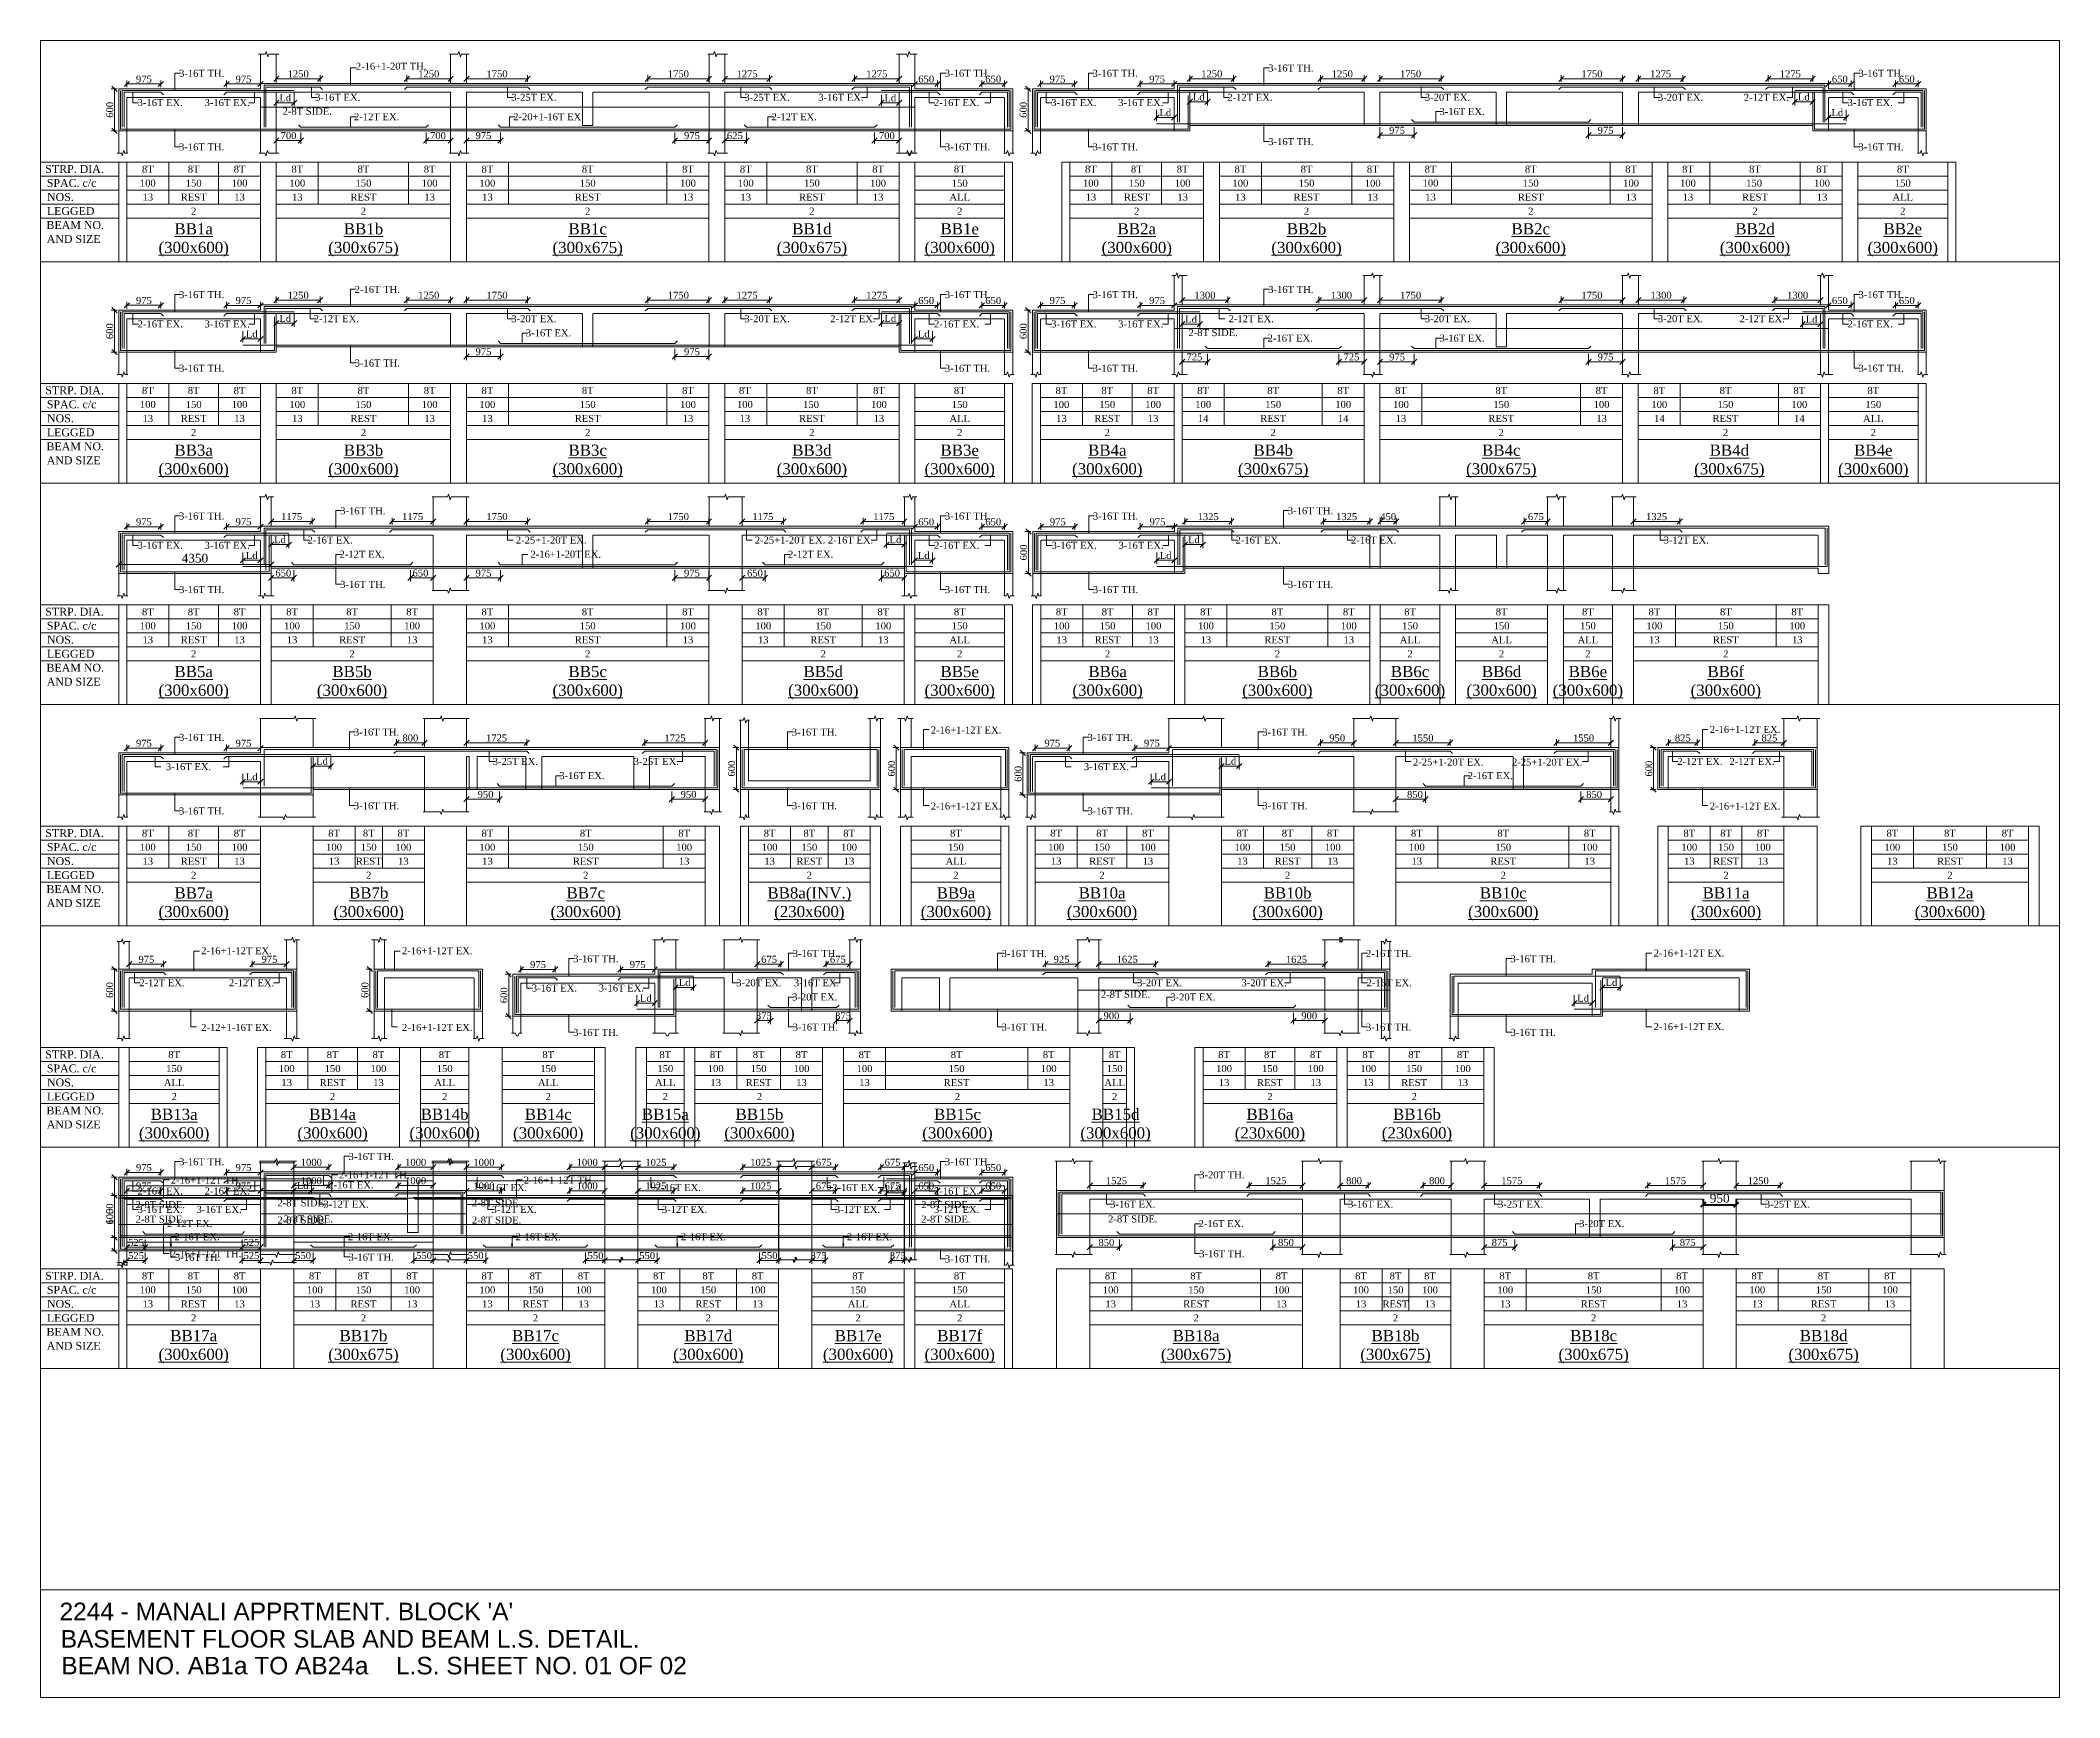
# Model space of a CAD drawing. Header units: inches. Extents: x 11017527 to 11245450, y -2821070 to -2693013.
# Drawn here: x 11057422 to 11115102, y -2740705 to -2693363 of the extents above; entities that cross this region are included whole.
import ezdxf
from ezdxf.enums import TextEntityAlignment as Align

# ---------------------------------------------------------------- set-up
doc = ezdxf.new("R2010")
doc.units = ezdxf.units.IN
doc.header["$LTSCALE"] = 0.5
doc.header["$MEASUREMENT"] = 0
doc.linetypes.add('HIDDEN', pattern=[9.525, 6.35, -3.175])
doc.layers.get('0').update_dxf_attribs({"lineweight": 0})
for name, color, linetype, lineweight in [('ARCHITECTURE   (comments)', 1, 'Continuous', 53), ('S-CUT OUT LINE', 9, 'Continuous', 9), ('S-DIM L.S.', 4, 'Continuous', 9), ('S-L.S.SECTION', 5, 'Continuous', 9), ('S-L.S.SLAB LINE', 8, 'HIDDEN', 5), ('S-L.S.STEEL', 6, 'Continuous', 15), ('S-SECTION MARK', 7, 'Continuous', 0), ('S-SHEET', 251, 'Continuous', 0), ('S-TEXT', 7, 'Continuous', 0), ('S-TEXT L.S. BEAM NO.', 30, 'Continuous', 5), ('S-TEXT SHEET', 7, 'Continuous', 0), ('S-TEXT. L.S.', 7, 'Continuous', 13)]:
    doc.layers.add(name, color=color, linetype=linetype, lineweight=lineweight)
doc.styles.add('135', font='arial.ttf', dxfattribs={"width": 0.8, "height": 135})
doc.styles.add('ARIAL', font='arial.ttf')
doc.styles.get("Standard").update_dxf_attribs({"font": 'times.ttf'})
doc.styles.add('TEXT', font='times.ttf')
doc.dimstyles.new('75', dxfattribs={"dimtxt": 135, "dimasz": 90, "dimexe": 0.1, "dimexo": 0.03, "dimgap": 0.09, "dimtad": 1, "dimdec": 0, "dimzin": 0, "dimdsep": 46, "dimtxsty": '135', "dimblk": 'ARCHTICK', "dimcen": 0.09, "dimclrd": 256, "dimclre": 256, "dimclrt": 256, "dimadec": 0, "dimazin": 0, "dimtfac": 1, "dimtdec": 0, "dimtofl": 0, "dimtmove": 1, "dimatfit": 3, "dimldrblk": 'DOTSMALL', "dimfxl": 1, "dimtolj": 1, "dimtzin": 0, "dimlwd": -1, "dimlwe": -1, "dimarcsym": 0})
doc.dimstyles.new('DIM FOOTING', dxfattribs={"dimtxt": 250, "dimasz": 150, "dimexe": 0.18, "dimexo": 0.0625, "dimgap": 50, "dimtad": 1, "dimtoh": 1, "dimdec": 0, "dimzin": 0, "dimdsep": 46, "dimtxsty": 'Standard', "dimblk": 'OBLIQUE', "dimcen": 0.09, "dimclrd": 256, "dimclre": 256, "dimclrt": 256, "dimadec": 0, "dimazin": 0, "dimtfac": 1, "dimtdec": 0, "dimtofl": 0, "dimtmove": 0, "dimatfit": 3, "dimfxl": 1, "dimtolj": 1, "dimtzin": 0, "dimlwd": -1, "dimlwe": -1, "dimarcsym": 0})
doc.dimstyles.new('SETU_1', dxfattribs={"dimtxt": 200, "dimasz": 150, "dimexe": 100, "dimexo": 50, "dimgap": 35, "dimtad": 1, "dimdec": 0, "dimzin": 0, "dimdsep": 46, "dimtxsty": 'Standard', "dimblk": 'OBLIQUE', "dimcen": 150, "dimdle": 25, "dimclrd": 4, "dimclre": 7, "dimclrt": 256, "dimadec": 0, "dimazin": 0, "dimtfac": 1, "dimtdec": 0, "dimtofl": 0, "dimtmove": 1, "dimatfit": 3, "dimfxl": 1, "dimtolj": 1, "dimtzin": 0, "dimlwd": -1, "dimlwe": 5, "dimarcsym": 1})

msp = doc.modelspace()

# ---------------------------------------------------------------- texts
at = {"layer": 'S-TEXT', "style": 'TEXT'}
for s, p in [('STRP. DIA.', (11058397.185, -2697148.947, 0.001)), ('SPAC. c/c', (11058314.047, -2697548.947, 0.001)), ('LEGGED', (11058286.145, -2698348.947, 0.001)), ('NOS.', (11057993.499, -2697948.947, 0.001)), ('BEAM NO.', (11058417.38, -2698748.947, 0.001)), ('AND SIZE', (11058372.174, -2699148.947, 0.001)), ('STRP. DIA.', (11058397.185, -2703472.708)), ('SPAC. c/c', (11058314.047, -2703872.708)), ('LEGGED', (11058286.145, -2704672.708)), ('NOS.', (11057993.499, -2704272.708)), ('BEAM NO.', (11058417.38, -2705072.708)), ('AND SIZE', (11058372.174, -2705472.708)), ('STRP. DIA.', (11058397.185, -2709796.469)), ('NOS.', (11057993.499, -2710596.469)), ('SPAC. c/c', (11058314.047, -2710196.469)), ('LEGGED', (11058286.145, -2710996.469)), ('BEAM NO.', (11058417.38, -2711396.469)), ('AND SIZE', (11058372.174, -2711796.469)), ('STRP. DIA.', (11058397.185, -2716120.229, 0.001)), ('NOS.', (11057993.499, -2716920.229, 0.001)), ('SPAC. c/c', (11058314.047, -2716520.229, 0.001)), ('LEGGED', (11058286.145, -2717320.229, 0.001)), ('BEAM NO.', (11058417.38, -2717720.229, 0.001)), ('AND SIZE', (11058372.174, -2718120.229, 0.001)), ('STRP. DIA.', (11058397.185, -2722443.989, 0.003)), ('NOS.', (11057993.499, -2723243.989, 0.003)), ('SPAC. c/c', (11058314.047, -2722843.989, 0.003)), ('LEGGED', (11058286.145, -2723643.989, 0.003)), ('BEAM NO.', (11058417.38, -2724043.989, 0.003)), ('AND SIZE', (11058372.174, -2724443.989, 0.003)), ('STRP. DIA.', (11058397.185, -2728767.749, 0.004)), ('NOS.', (11057993.499, -2729567.749, 0.004)), ('SPAC. c/c', (11058314.047, -2729167.749, 0.004)), ('LEGGED', (11058286.145, -2729967.749, 0.004)), ('BEAM NO.', (11058417.38, -2730367.749, 0.004)), ('AND SIZE', (11058372.174, -2730767.749, 0.004))]:
    msp.add_text(s, height=225, dxfattribs=at).set_placement(p, align=Align.CENTER)
at = {"layer": 'S-TEXT', "char_height": 200, "attachment_point": 5, "style": 'TEXT'}
for s, insert, width in [('8T', (11060490.475, -2697040.9, 0.018), 1200), ('8T', (11061800.811, -2697040.924, 0.017), 1420.00002), ('8T', (11063110.811, -2697040.948, 0.006), 1200), ('8T', (11064760.811, -2697040.939, 0.014), 1200), ('8T', (11066650.811, -2697040.924, 0.02), 2580), ('8T', (11068540.811, -2697040.939, 0.014), 1200), ('8T', (11070190.811, -2697040.939, 0.014), 1200), ('8T', (11073055.811, -2697040.924, 0.018), 4530), ('8T', (11075920.811, -2697040.939, 0.014), 1200), ('8T', (11077570.811, -2697040.939, 0.014), 1200), ('8T', (11079460.811, -2697040.924, 0.018), 2580), ('8T', (11081350.811, -2697040.891, 0.014), 1200), ('8T', (11083683.02, -2697040.955, -0.015), 2564.41704), ('8T', (11087429.969, -2697040.961, -0.013), 1200), ('8T', (11088740.305, -2697040.985, -0.015), 1420.00002), ('8T', (11090050.305, -2697041.009, -0.025), 1200), ('8T', (11091700.305, -2697041, -0.005), 1200), ('8T', (11093590.305, -2697040.985, 0.002), 2580), ('8T', (11095480.305, -2697041, -0.005), 1200), ('8T', (11097130.305, -2697041, -0.005), 1200), ('8T', (11099995.305, -2697040.985, -0.001), 4530), ('8T', (11102860.305, -2697041, 0.007), 1200), ('8T', (11104485.305, -2697041, -0.013), 1150), ('8T', (11106400.305, -2697040.985, -0.001), 2580), ('8T', (11108315.305, -2697041, -0.013), 1150), ('8T', (11110622.514, -2697040.968, -0.012), 2564.41704), ('\\pxt9.000002;100', (11060490.475, -2697440.9, 0.019), 1200), ('\\pxt9.000002;150', (11061800.811, -2697440.916, 0.021), 1420.00002), ('\\pxt9.000002;100', (11063110.811, -2697440.948, 0.007), 1200), ('\\pt2025;100', (11064760.811, -2697440.939, 0.007), 1200), ('\\pxt9.000002;150', (11066650.811, -2697440.909, 0.009), 2580), ('\\pt2025;100', (11068540.811, -2697440.939, 0.007), 1200), ('\\pt2025;100', (11070190.811, -2697440.939, 0.007), 1200), ('\\pxt9.000002;150', (11073055.811, -2697440.909, 0.009), 4530), ('\\pt2025;100', (11075920.811, -2697440.939, 0.007), 1200), ('\\pt2025;100', (11077570.811, -2697440.939, 0.007), 1200), ('\\pxt9.000002;150', (11079460.811, -2697440.909, 0.009), 2580), ('\\pt2025;100', (11081350.811, -2697440.891, 0.007), 1200), ('\\pxt9.000002;150', (11083683.02, -2697440.955, -0.013), 2564.41704), ('\\pxt9.000002;100', (11087429.969, -2697440.961, -0.012), 1200), ('\\pxt9.000002;150', (11088740.305, -2697440.978, -0.01), 1420.00002), ('\\pxt9.000002;100', (11090050.305, -2697441.009, -0.024), 1200), ('\\pt2025;100', (11091700.305, -2697441, -0.012), 1200), ('\\pxt9.000002;150', (11093590.305, -2697440.97, -0.01), 2580), ('\\pt2025;100', (11095480.305, -2697441, -0.012), 1200), ('\\pt2025;100', (11097130.305, -2697441, -0.012), 1200), ('\\pxt9.000002;150', (11099995.305, -2697440.97, -0.005), 4530), ('\\pt2025;100', (11102860.305, -2697441, 0), 1200), ('\\pt2025;100', (11104485.305, -2697441, -0.012), 1150), ('\\pxt9.000002;150', (11106375.305, -2697440.985, -0.003), 2630), ('\\pt2025;100', (11108315.305, -2697441, -0.012), 1150), ('\\pxt9.000002;150', (11110622.514, -2697440.968, -0.01), 2564.41704), ('13', (11060490.475, -2697840.9, 0.019), 1200), ('REST', (11061800.811, -2697840.916, 0.022), 1420.00002), ('2', (11061800.643, -2698240.9, 0.019), 3820.33685), ('13', (11063110.811, -2697840.948, 0.007), 1200), ('13', (11064760.811, -2697840.939, 0.006), 1200), ('REST', (11066650.811, -2697840.909, 0.009), 2580), ('2', (11066650.811, -2698240.924, 0.006), 4980), ('13', (11068540.811, -2697840.939, 0.006), 1200), ('13', (11070190.811, -2697840.939, 0.006), 1200), ('REST', (11073055.811, -2697840.909, 0.009), 4530), ('2', (11073055.811, -2698240.924, 0.015), 6930), ('13', (11075920.811, -2697840.939, 0.006), 1200), ('13', (11077570.811, -2697840.939, 0.006), 1200), ('REST', (11079460.811, -2697840.924, 0.017), 2580), ('2', (11079460.811, -2698240.924, 0.01), 4980), ('13', (11081350.811, -2697840.891, 0.006), 1200), ('ALL', (11083683.02, -2697840.964, -0.013), 2564.41704), ('2', (11083683.02, -2698240.948, -0.014), 2564.41704), ('13', (11087429.969, -2697840.961, -0.012), 1200), ('REST', (11088740.305, -2697840.978, -0.01), 1420.00002), ('2', (11088740.137, -2698240.961, -0.013), 3820.33685), ('13', (11090050.305, -2697841.009, -0.024), 1200), ('13', (11091700.305, -2697841, -0.013), 1200), ('REST', (11093590.305, -2697840.985, -0.012), 2580), ('2', (11093590.305, -2698240.985, -0.013), 4980), ('13', (11095480.305, -2697841, -0.013), 1200), ('13', (11097130.305, -2697841, -0.013), 1200), ('REST', (11099995.305, -2697840.97, -0.005), 4530), ('2', (11099995.305, -2698240.985, -0.004), 6930), ('13', (11102860.305, -2697841, -0.001), 1200), ('13', (11104485.305, -2697841, -0.013), 1150), ('REST', (11106400.305, -2697840.97, -0.01), 2580), ('2', (11106400.305, -2698240.985, -0.01), 4980), ('13', (11108315.305, -2697841, -0.013), 1150), ('ALL', (11110622.514, -2697840.978, -0.01), 2564.41704), ('2', (11110622.514, -2698240.961, -0.011), 2564.41704), ('8T', (11060490.475, -2703364.661, 0.017), 1200), ('8T', (11061800.811, -2703364.685, 0.015), 1420.00002), ('8T', (11063110.811, -2703364.709, 0.005), 1200), ('8T', (11064760.811, -2703364.7, 0.025), 1200), ('8T', (11066650.811, -2703364.685, 0.032), 2580), ('8T', (11068540.811, -2703364.7, 0.025), 1200), ('8T', (11070190.811, -2703364.7, 0.025), 1200), ('8T', (11073055.811, -2703364.685, 0.029), 4530), ('8T', (11075920.811, -2703364.7, 0.037), 1200), ('8T', (11077545.811, -2703364.7, 0.017), 1150), ('8T', (11079460.811, -2703364.685, 0.029), 2580), ('8T', (11081375.811, -2703364.7, 0.017), 1150), ('8T', (11083683.02, -2703364.667, 0.018), 2564.41704), ('8T', (11086586.996, -2703364.674, 0.02), 1200), ('8T', (11087897.333, -2703364.698, 0.018), 1420.00002), ('8T', (11089207.333, -2703364.722, 0.008), 1200), ('8T', (11090637.333, -2703364.713, 0.011), 1200), ('8T', (11092637.333, -2703364.698, 0.022), 2800), ('8T', (11094637.333, -2703364.713, 0.016), 1200), ('8T', (11096287.333, -2703364.713, 0.016), 1200), ('8T', (11099152.333, -2703364.698, 0.02), 4530), ('8T', (11102017.333, -2703364.713, 0.016), 1200), ('8T', (11103667.333, -2703364.713, 0.016), 1200), ('8T', (11105557.333, -2703364.698, 0.02), 2580), ('8T', (11107667.333, -2703364.665, 0.016), 1200), ('8T', (11109779.542, -2703364.729, -0.014), 2564.41704), ('\\pxt9.000002;100', (11060490.475, -2703764.661, 0.018), 1200), ('\\pxt9.000002;150', (11061800.811, -2703764.677, 0.02), 1420.00002), ('\\pxt9.000002;100', (11063110.811, -2703764.709, 0.005), 1200), ('\\pt2025;100', (11064760.811, -2703764.7, 0.017), 1200), ('\\pxt9.000002;150', (11066650.811, -2703764.67, 0.02), 2580), ('\\pt2025;100', (11068540.811, -2703764.7, 0.017), 1200), ('\\pt2025;100', (11070190.811, -2703764.7, 0.017), 1200), ('\\pxt9.000002;150', (11073055.811, -2703764.67, 0.025), 4530), ('\\pt2025;100', (11075920.811, -2703764.7, 0.029), 1200), ('\\pt2025;100', (11077545.811, -2703764.7, 0.018), 1150), ('\\pxt9.000002;150', (11079435.811, -2703764.685, 0.027), 2630), ('\\pt2025;100', (11081375.811, -2703764.7, 0.018), 1150), ('\\pxt9.000002;150', (11083683.02, -2703764.667, 0.02), 2564.41704), ('\\pxt9.000002;100', (11086586.996, -2703764.674, 0.021), 1200), ('\\pxt9.000002;150', (11087897.333, -2703764.69, 0.023), 1420.00002), ('\\pxt9.000002;100', (11089207.333, -2703764.722, 0.009), 1200), ('\\pt2025;100', (11090637.333, -2703764.713, 0.004), 1200), ('\\pxt9.000002;150', (11092637.333, -2703764.683, 0.011), 2800), ('\\pt2025;100', (11094637.333, -2703764.713, 0.009), 1200), ('\\pt2025;100', (11096287.333, -2703764.713, 0.009), 1200), ('\\pxt9.000002;150', (11099152.333, -2703764.683, 0.011), 4530), ('\\pt2025;100', (11102017.333, -2703764.713, 0.009), 1200), ('\\pt2025;100', (11103667.333, -2703764.713, 0.009), 1200), ('\\pxt9.000002;150', (11105557.333, -2703764.683, 0.011), 2580), ('\\pt2025;100', (11107667.333, -2703764.665, 0.009), 1200), ('\\pxt9.000002;150', (11109779.542, -2703764.729, -0.011), 2564.41704), ('13', (11060490.475, -2704164.661, 0.018), 1200), ('REST', (11061800.811, -2704164.677, 0.02), 1420.00002), ('2', (11061800.643, -2704564.661, 0.017), 3820.33685), ('13', (11063110.811, -2704164.709, 0.006), 1200), ('13', (11064760.811, -2704164.7, 0.017), 1200), ('REST', (11066650.811, -2704164.685, 0.018), 2580), ('2', (11066650.811, -2704564.685, 0.017), 4980), ('13', (11068540.811, -2704164.7, 0.017), 1200), ('13', (11070190.811, -2704164.7, 0.017), 1200), ('REST', (11073055.811, -2704164.67, 0.025), 4530), ('2', (11073055.811, -2704564.685, 0.026), 6930), ('13', (11075920.811, -2704164.7, 0.029), 1200), ('13', (11077545.811, -2704164.7, 0.017), 1150), ('REST', (11079460.811, -2704164.67, 0.02), 2580), ('2', (11079460.811, -2704564.685, 0.02), 4980), ('13', (11081375.811, -2704164.7, 0.017), 1150), ('ALL', (11083683.02, -2704164.677, 0.02), 2564.41704), ('2', (11083683.02, -2704564.661, 0.019), 2564.41704), ('13', (11086586.996, -2704164.674, 0.021), 1200), ('REST', (11087897.333, -2704164.69, 0.024), 1420.00002), ('2', (11087897.165, -2704564.674, 0.021), 3820.33685), ('13', (11089207.333, -2704164.722, 0.009), 1200), ('14', (11090637.333, -2704164.713, 0.003), 1200), ('REST', (11092637.333, -2704164.683, 0.011), 2800), ('2', (11092637.333, -2704564.698, 0.008), 5200), ('14', (11094637.333, -2704164.713, 0.008), 1200), ('13', (11096287.333, -2704164.713, 0.008), 1200), ('REST', (11099152.333, -2704164.683, 0.011), 4530), ('2', (11099152.333, -2704564.698, 0.017), 6930), ('13', (11102017.333, -2704164.713, 0.008), 1200), ('14', (11103667.333, -2704164.713, 0.008), 1200), ('REST', (11105557.333, -2704164.698, 0.019), 2580), ('2', (11105557.333, -2704564.698, 0.011), 4980), ('14', (11107667.333, -2704164.665, 0.008), 1200), ('ALL', (11109779.542, -2704164.739, -0.011), 2564.41704), ('2', (11109779.542, -2704564.722, -0.013), 2564.41704), ('8T', (11060490.475, -2709688.421, 0.017), 1200), ('8T', (11061800.811, -2709688.445, 0.015), 1420.00002), ('8T', (11063110.811, -2709688.469, 0.005), 1200), ('8T', (11064610.811, -2709688.46, 0.051), 1200), ('8T', (11066325.811, -2709688.445, 0.057), 2230), ('8T', (11068040.811, -2709688.46, 0.028), 1200), ('8T', (11070190.811, -2709688.46, 0.051), 1200), ('8T', (11073055.811, -2709688.445, 0.054), 4530), ('8T', (11075920.811, -2709688.46, 0.04), 1200), ('8T', (11078070.811, -2709688.46, 0.04), 1200), ('8T', (11079785.811, -2709688.445, 0.055), 2230), ('8T', (11081500.811, -2709688.46, 0.04), 1200), ('8T', (11083683.02, -2709688.428, 0.032), 2564.41704), ('8T', (11086596.445, -2709688.435, 0.034), 1200), ('8T', (11087906.781, -2709688.459, 0.032), 1420.00002), ('8T', (11089216.781, -2709688.483, 0.022), 1200), ('8T', (11090716.781, -2709688.48, 0.062), 1200), ('8T', (11092756.781, -2709688.458, 0.062), 2879.99999), ('8T', (11094796.781, -2709688.48, 0.062), 1200), ('8T', (11096546.781, -2709688.459, 0.049), 1700), ('8T', (11099161.781, -2709688.459, 0.061), 2630), ('8T', (11101626.781, -2709688.459, 0.061), 1400), ('8T', (11103526.781, -2709688.435, 0.051), 1200), ('8T', (11105566.781, -2709688.435, 0.057), 2879.99999), ('8T', (11107606.781, -2709688.48, 0.069), 1200), ('\\pxt9.000002;100', (11060490.475, -2710088.421, 0.018), 1200), ('\\pxt9.000002;150', (11061800.811, -2710088.438, 0.02), 1420.00002), ('\\pxt9.000002;100', (11063110.811, -2710088.469, 0.005), 1200), ('\\pt2025;100', (11064610.811, -2710088.46, 0.044), 1200), ('\\pxt9.000002;150', (11066325.811, -2710088.43, 0.046), 2230), ('\\pt2025;100', (11068040.811, -2710088.46, 0.021), 1200), ('\\pt2025;100', (11070190.811, -2710088.46, 0.044), 1200), ('\\pxt9.000002;150', (11073055.811, -2710088.43, 0.05), 4530), ('\\pt2025;100', (11075920.811, -2710088.46, 0.033), 1200), ('\\pt2025;100', (11078070.811, -2710088.46, 0.033), 1200), ('\\pxt9.000002;150', (11079785.811, -2710088.43, 0.053), 2230), ('\\pt2025;100', (11081500.811, -2710088.46, 0.033), 1200), ('\\pxt9.000002;150', (11083683.02, -2710088.428, 0.034), 2564.41704), ('\\pxt9.000002;100', (11086596.445, -2710088.435, 0.035), 1200), ('\\pxt9.000002;150', (11087906.781, -2710088.451, 0.037), 1420.00002), ('\\pxt9.000002;100', (11089216.781, -2710088.483, 0.023), 1200), ('\\pxt9.000002;100', (11090716.781, -2710088.48, 0.063), 1200), ('\\pxt9.000002;150', (11092756.781, -2710088.459, 0.053), 2879.99999), ('\\pxt9.000002;100', (11094796.781, -2710088.48, 0.063), 1200), ('\\pxt9.000002;150', (11096546.781, -2710088.459, 0.051), 1700), ('\\pxt9.000002;150', (11099161.781, -2710088.459, 0.053), 2630), ('\\pxt9.000002;150', (11101626.781, -2710088.459, 0.055), 1400), ('\\pxt9.000002;100', (11103526.781, -2710088.435, 0.052), 1200), ('\\pxt9.000002;150', (11105566.781, -2710088.444, 0.059), 2879.99999), ('\\pxt9.000002;100', (11107606.781, -2710088.48, 0.07), 1200), ('13', (11060490.475, -2710488.421, 0.018), 1200), ('REST', (11061800.811, -2710488.438, 0.02), 1420.00002), ('2', (11061800.643, -2710888.421, 0.017), 3820.33685), ('13', (11063110.811, -2710488.469, 0.006), 1200), ('13', (11064610.811, -2710488.46, 0.043), 1200), ('REST', (11066325.811, -2710488.43, 0.046), 2230), ('2', (11066325.811, -2710888.445, 0.044), 4630), ('13', (11068040.811, -2710488.46, 0.02), 1200), ('13', (11070190.811, -2710488.46, 0.043), 1200), ('REST', (11073055.811, -2710488.43, 0.05), 4530), ('2', (11073055.811, -2710888.445, 0.051), 6930), ('13', (11075920.811, -2710488.46, 0.033), 1200), ('13', (11078070.811, -2710488.46, 0.033), 1200), ('REST', (11079785.811, -2710488.445, 0.055), 2230), ('2', (11079785.811, -2710888.445, 0.059), 4630), ('13', (11081500.811, -2710488.46, 0.033), 1200), ('ALL', (11083683.02, -2710488.438, 0.034), 2564.41704), ('2', (11083683.02, -2710888.421, 0.033), 2564.41704), ('13', (11086596.445, -2710488.435, 0.035), 1200), ('REST', (11087906.781, -2710488.451, 0.037), 1420.00002), ('2', (11087906.613, -2710888.435, 0.034), 3820.33685), ('13', (11089216.781, -2710488.483, 0.023), 1200), ('13', (11090716.781, -2710488.48, 0.063), 1200), ('REST', (11092756.781, -2710488.444, 0.059), 2879.99999), ('2', (11092756.781, -2710888.459, 0.047), 5280), ('13', (11094796.781, -2710488.48, 0.063), 1200), ('ALL', (11096546.781, -2710488.459, 0.051), 1700), ('2', (11096546.781, -2710888.459, 0.043), 1700), ('ALL', (11099161.781, -2710488.459, 0.053), 2630), ('2', (11099161.781, -2710888.459, 0.05), 2630), ('ALL', (11101626.781, -2710488.459, 0.055), 1400), ('2', (11101626.781, -2710888.459, 0.049), 1400), ('13', (11103526.781, -2710488.435, 0.052), 1200), ('REST', (11105566.781, -2710488.459, 0.063), 2879.99999), ('2', (11105566.781, -2710888.474, 0.06), 5280), ('13', (11107606.781, -2710488.48, 0.07), 1200), ('8T', (11060490.475, -2716012.181, 0.018), 1200), ('8T', (11061800.811, -2716012.205, 0.017), 1420.00002), ('8T', (11063110.811, -2716012.229, 0.006), 1200), ('8T', (11065810.811, -2716012.227, 0.031), 1200), ('8T', (11066800.811, -2716012.205, 0.032), 780), ('8T', (11067790.811, -2716012.229, 0.03), 1200), ('8T', (11070190.811, -2716012.227, 0.048), 1200), ('8T', (11073000.811, -2716012.205, 0.041), 4420), ('8T', (11075810.811, -2716012.229, 0.043), 1200), ('8T', (11078252.035, -2716012.241, 0.043), 1200), ('8T', (11079387.202, -2716012.251, 0.049), 1069.66065), ('8T', (11080522.033, -2716012.286, 0.013), 1200), ('8T', (11083574.515, -2716012.175, 0.045), 2564.41704), ('8T', (11086438.613, -2716012.181, 0.047), 1200), ('8T', (11087748.95, -2716012.205, 0.045), 1420.00002), ('8T', (11089058.95, -2716012.229, 0.035), 1200), ('8T', (11091758.95, -2716012.168, 0.072), 1200), ('8T', (11093048.95, -2716012.206, 0.068), 1380), ('8T', (11094338.95, -2716012.23, 0.053), 1200), ('8T', (11096738.95, -2716012.23, 0.072), 1200), ('8T', (11099208.95, -2716012.217, 0.073), 3740), ('8T', (11101678.95, -2716012.229, 0.072), 1200), ('8T', (11104524.039, -2716012.241, 0.108), 1200), ('8T', (11105574.208, -2716012.242, 0.093), 899.66317), ('8T', (11106624.039, -2716012.243, 0.078), 1200), ('8T', (11110324.039, -2716012.243, 0.109), 1200), ('8T', (11111969.039, -2716012.219, 0.115), 2090), ('8T', (11113614.039, -2716012.243, 0.109), 1200), ('\\pxt9.000002;100', (11060490.475, -2716412.181, 0.019), 1200), ('13', (11060490.475, -2716812.181, 0.019), 1200), ('REST', (11061800.811, -2716812.198, 0.022), 1420.00002), ('\\pxt9.000002;150', (11061800.811, -2716412.198, 0.021), 1420.00002), ('\\pxt9.000002;100', (11063110.811, -2716412.229, 0.007), 1200), ('13', (11063110.811, -2716812.229, 0.007), 1200), ('\\pxt9.000002;100', (11065810.811, -2716412.227, 0.032), 1200), ('13', (11065810.811, -2716812.227, 0.032), 1200), ('REST', (11066800.811, -2716812.19, 0.03), 780), ('\\pxt9.000002;150', (11066800.811, -2716412.19, 0.03), 780), ('\\pxt9.000002;100', (11067790.811, -2716412.229, 0.031), 1200), ('13', (11067790.811, -2716812.229, 0.031), 1200), ('\\pxt9.000002;100', (11070190.811, -2716412.227, 0.049), 1200), ('13', (11070190.811, -2716812.227, 0.049), 1200), ('REST', (11073000.811, -2716812.205, 0.044), 4420), ('\\pxt9.000002;150', (11073000.811, -2716412.19, 0.043), 4420), ('\\pxt9.000002;100', (11075810.811, -2716412.229, 0.044), 1200), ('13', (11075810.811, -2716812.229, 0.044), 1200), ('\\pxt9.000002;100', (11078252.035, -2716412.241, 0.044), 1200), ('13', (11078252.035, -2716812.241, 0.044), 1200), ('REST', (11079387.202, -2716812.255, 0.039), 1069.66065), ('\\pxt9.000002;150', (11079387.202, -2716412.255, 0.038), 1069.66065), ('\\pxt9.000002;100', (11080522.033, -2716412.286, 0.014), 1200), ('13', (11080522.033, -2716812.286, 0.014), 1200), ('ALL', (11083574.515, -2716812.184, 0.047), 2564.41704), ('\\pxt9.000002;150', (11083574.515, -2716412.175, 0.047), 2564.41704), ('\\pxt9.000002;100', (11086438.613, -2716412.181, 0.048), 1200), ('13', (11086438.613, -2716812.181, 0.048), 1200), ('REST', (11087748.95, -2716812.198, 0.05), 1420.00002), ('\\pxt9.000002;150', (11087748.95, -2716412.198, 0.05), 1420.00002), ('\\pxt9.000002;100', (11089058.95, -2716412.229, 0.036), 1200), ('13', (11089058.95, -2716812.229, 0.036), 1200), ('\\pxt9.000002;100', (11091758.95, -2716412.168, 0.073), 1200), ('13', (11091758.95, -2716812.168, 0.073), 1200), ('REST', (11093048.95, -2716812.19, 0.07), 1380), ('\\pxt9.000002;150', (11093048.95, -2716412.19, 0.07), 1380), ('\\pxt9.000002;100', (11094338.95, -2716412.23, 0.054), 1200), ('13', (11094338.95, -2716812.23, 0.054), 1200), ('\\pxt9.000002;100', (11096738.95, -2716412.23, 0.073), 1200), ('13', (11096738.95, -2716812.23, 0.073), 1200), ('REST', (11099208.95, -2716812.122, 0.084), 3740), ('150', (11099208.95, -2716412.122, 0.084), 3740), ('\\pxt9.000002;100', (11101678.95, -2716412.229, 0.073), 1200), ('13', (11101678.95, -2716812.229, 0.073), 1200), ('\\pxt9.000002;100', (11104524.039, -2716412.241, 0.109), 1200), ('13', (11104524.039, -2716812.241, 0.109), 1200), ('REST', (11105574.208, -2716812.241, 0.104), 899.66317), ('\\pxt9.000002;150', (11105574.208, -2716412.241, 0.103), 899.66317), ('\\pxt9.000002;100', (11106624.039, -2716412.243, 0.079), 1200), ('13', (11106624.039, -2716812.243, 0.079), 1200), ('\\pxt9.000002;100', (11110324.039, -2716412.243, 0.11), 1200), ('13', (11110324.039, -2716812.243, 0.11), 1200), ('REST', (11111969.039, -2716812.211, 0.125), 2090), ('\\pxt9.000002;150', (11111969.039, -2716412.211, 0.124), 2090), ('\\pxt9.000002;100', (11113614.039, -2716412.243, 0.11), 1200), ('13', (11113614.039, -2716812.243, 0.11), 1200), ('2', (11061800.643, -2717212.181, 0.019), 3820.33685), ('2', (11066800.811, -2717212.205, 0.035), 3180), ('2', (11073000.811, -2717212.205, 0.049), 6820), ('2', (11079387.034, -2717212.241, 0.044), 3469.99749), ('2', (11083574.515, -2717212.168, 0.046), 2564.41704), ('2', (11087748.781, -2717212.181, 0.047), 3820.33685), ('2', (11093048.95, -2717212.206, 0.072), 3780), ('2', (11099208.95, -2717212.206, 0.087), 6140), ('2', (11105574.039, -2717212.219, 0.097), 3300), ('2', (11111969.039, -2717212.195, 0.122), 4490), ('8T', (11061242.683, -2722335.9, 0.004), 2564.41704), ('8T', (11064458.365, -2722335.901, 0.006), 1200), ('8T', (11065768.702, -2722335.925, 0.004), 1420.00002), ('8T', (11067078.702, -2722335.949, -0.006), 1200), ('8T', (11068969.651, -2722335.912, 0.005), 1378.10163), ('8T', (11071929.28, -2722335.921, 0.004), 2637.36021), ('8T', (11075273.278, -2722335.958, 0.042), 1080), ('8T', (11076713.278, -2722335.973, 0.021), 1200), ('8T', (11077938.278, -2722335.958, 0.033), 1249.99999), ('8T', (11079163.278, -2722335.973, 0.021), 1200), ('8T', (11080963.278, -2722335.973, 0.021), 1200), ('8T', (11083593.778, -2722335.958, 0.025), 4061), ('8T', (11086224.278, -2722335.973, 0.021), 1200), ('8T', (11088109.276, -2722335.94, 0.022), 669.99723), ('8T', (11091233.692, -2722335.982, 0.04), 1200), ('8T', (11092544.029, -2722336.006, 0.038), 1420.00002), ('8T', (11093854.029, -2722336.03, 0.028), 1200), ('8T', (11095354.029, -2722336.03, 0.052), 1200), ('8T', (11096664.029, -2722336.006, 0.062), 1420.00002), ('8T', (11098054.029, -2722335.983, 0.064), 1200), ('ALL', (11061242.683, -2723135.91, 0.006), 2564.41704), ('\\pxt9.000002;150', (11061242.683, -2722735.9, 0.006), 2564.41704), ('\\pxt9.000002;100', (11064458.365, -2722735.901, 0.007), 1200), ('13', (11064458.365, -2723135.901, 0.007), 1200), ('REST', (11065768.702, -2723135.918, 0.009), 1420.00002), ('\\pxt9.000002;150', (11065768.702, -2722735.918, 0.009), 1420.00002), ('\\pxt9.000002;100', (11067078.702, -2722735.949, -0.005), 1200), ('13', (11067078.702, -2723135.949, -0.005), 1200), ('ALL', (11068969.651, -2723135.902, -0.002), 1378.10163), ('\\pxt9.000002;150', (11068969.651, -2722735.902, -0.002), 1378.10163), ('ALL', (11071928.331, -2723135.865, 0.007), 2639.25858), ('\\pxt9.000002;150', (11071929.28, -2722735.866, 0.009), 2637.36021), ('ALL', (11075273.278, -2723135.958, 0.022), 1080), ('\\pxt9.000002;150', (11075273.278, -2722735.943, 0.033), 1080), ('\\pt2025;100', (11076713.278, -2722735.973, 0.022), 1200), ('13', (11076713.278, -2723135.973, 0.021), 1200), ('REST', (11077938.278, -2723135.943, 0.024), 1249.99999), ('\\pxt9.000002;150', (11077938.278, -2722735.943, 0.024), 1249.99999), ('\\pt2025;100', (11079163.278, -2722735.973, 0.022), 1200), ('13', (11079163.278, -2723135.973, 0.021), 1200), ('\\pt2025;100', (11080963.278, -2722735.973, 0.022), 1200), ('13', (11080963.278, -2723135.973, 0.021), 1200), ('REST', (11083593.778, -2723135.943, 0.024), 4061), ('\\pxt9.000002;150', (11083593.778, -2722735.943, 0.024), 4061), ('\\pt2025;100', (11086224.278, -2722735.973, 0.022), 1200), ('13', (11086224.278, -2723135.973, 0.021), 1200), ('ALL', (11088109.276, -2723135.943, 0.024), 669.99723), ('\\pxt9.000002;150', (11088109.276, -2722735.94, 0.023), 669.99723), ('\\pxt9.000002;100', (11091233.692, -2722735.982, 0.041), 1200), ('13', (11091233.692, -2723135.982, 0.041), 1200), ('REST', (11092544.029, -2723135.998, 0.043), 1420.00002), ('\\pxt9.000002;150', (11092544.029, -2722735.998, 0.043), 1420.00002), ('\\pxt9.000002;100', (11093854.029, -2722736.03, 0.029), 1200), ('13', (11093854.029, -2723136.03, 0.029), 1200), ('\\pxt9.000002;100', (11095354.029, -2722736.03, 0.052), 1200), ('13', (11095354.029, -2723136.03, 0.053), 1200), ('REST', (11096664.029, -2723135.998, 0.067), 1420.00002), ('\\pxt9.000002;150', (11096664.029, -2722735.998, 0.067), 1420.00002), ('\\pxt9.000002;100', (11098054.029, -2722735.983, 0.064), 1200), ('13', (11098054.029, -2723135.983, 0.065), 1200), ('2', (11061242.683, -2723535.893, 0.005), 2564.41704), ('2', (11065768.534, -2723535.901, 0.006), 3820.33685), ('2', (11068968.702, -2723535.922, 0.006), 1380), ('2', (11071928.331, -2723535.871, 0.013), 2639.25858), ('2', (11075273.278, -2723535.958, 0.027), 1080), ('2', (11077963.278, -2723535.958, 0.03), 3599.99999), ('2', (11083618.778, -2723535.958, 0.03), 6411), ('2', (11088109.261, -2723535.934, 0.018), 669.96669), ('2', (11092543.861, -2723535.982, 0.04), 3820.33685), ('2', (11096664.197, -2723535.982, 0.064), 3820.33685), ('8T', (11060490.475, -2728659.701, 0.021), 1200), ('8T', (11061800.811, -2728659.725, 0.02), 1420.00002), ('8T', (11063110.811, -2728659.749, 0.009), 1200), ('8T', (11065260.811, -2728659.69, -0.001), 1200), ('8T', (11066650.802, -2728659.71, 0.007), 1579.98173), ('8T', (11068040.793, -2728659.69, -0.001), 1200), ('8T', (11070190.793, -2728659.683, -0.001), 1200), ('8T', (11071565.795, -2728659.721, -0.002), 1550.00282), ('8T', (11072940.796, -2728659.683, -0.001), 1200), ('8T', (11075090.793, -2728659.684, -0.001), 1200), ('8T', (11076500.795, -2728659.722, -0.001), 1620.00282), ('8T', (11077910.796, -2728659.683, -0.001), 1200), ('8T', (11080780.795, -2728659.721, -0.001), 2640.00282), ('8T', (11083683.004, -2728659.703, 0.001), 2564.41704), ('8T', (11087996.132, -2728659.747, -0.028), 1200), ('8T', (11090436.132, -2728659.7, -0.017), 3680.00001), ('8T', (11092876.132, -2728659.696, -0.001), 1200), ('8T', (11095146.132, -2728659.705, 0.003), 1200), ('8T', (11096131.132, -2728659.651, 0), 770.00001), ('8T', (11097116.132, -2728659.624, -0.008), 1200), ('8T', (11099266.132, -2728659.64, -0.021), 1200), ('8T', (11101791.132, -2728659.647, -0.022), 3850), ('8T', (11104316.132, -2728659.64, -0.021), 1200), ('8T', (11106466.132, -2728659.64, -0.021), 1200), ('8T', (11108361.132, -2728659.626, -0.019), 2590), ('8T', (11110256.132, -2728659.64, -0.021), 1200), ('\\pxt9.000002;100', (11060490.475, -2729059.701, 0.022), 1200), ('13', (11060490.475, -2729459.701, 0.022), 1200), ('REST', (11061800.811, -2729459.718, 0.025), 1420.00002), ('\\pxt9.000002;150', (11061800.811, -2729059.718, 0.024), 1420.00002), ('\\pxt9.000002;100', (11063110.811, -2729059.749, 0.01), 1200), ('13', (11063110.811, -2729459.749, 0.01), 1200), ('\\pxt9.000002;100', (11065260.811, -2729059.69, 0), 1200), ('13', (11065260.811, -2729459.69, 0), 1200), ('REST', (11066650.802, -2729459.713, 0), 1579.98173), ('\\pxt9.000002;150', (11066650.802, -2729059.725, 0.008), 1579.98173), ('\\pxt9.000002;100', (11068040.793, -2729059.69, 0), 1200), ('13', (11068040.793, -2729459.69, 0), 1200), ('\\pxt9.000002;100', (11070190.793, -2729059.683, 0), 1200), ('13', (11070190.793, -2729459.683, 0), 1200), ('REST', (11071565.795, -2729459.706, -0.001), 1550.00282), ('\\pxt9.000002;150', (11071565.795, -2729059.706, -0.001), 1550.00282), ('\\pxt9.000002;100', (11072940.796, -2729059.683, 0), 1200), ('13', (11072940.796, -2729459.683, 0), 1200), ('\\pxt9.000002;100', (11075090.793, -2729059.684, 0), 1200), ('13', (11075090.793, -2729459.684, 0), 1200), ('REST', (11076500.795, -2729459.706, -0.001), 1620.00282), ('\\pxt9.000002;150', (11076500.795, -2729059.706, -0.001), 1620.00282), ('\\pxt9.000002;100', (11077910.796, -2729059.683, 0), 1200), ('13', (11077910.796, -2729459.683, 0), 1200), ('{\\fTimes New Roman|b0|i0|c0|p18;ALL}', (11080780.795, -2729459.706, 0), 2640.00282), ('\\pxt9.000002;150', (11080780.795, -2729059.706, 0), 2640.00282), ('ALL', (11083683.004, -2729459.713, 0.003), 2564.41704), ('\\pxt9.000002;150', (11083683.004, -2729059.703, 0.003), 2564.41704), ('\\pxt9.000002;100', (11087996.132, -2729059.747, -0.027), 1200), ('13', (11087996.132, -2729459.747, -0.027), 1200), ('REST', (11090436.132, -2729459.66, -0.006), 3680.00001), ('\\pxt9.000002;150', (11090436.132, -2729059.716, -0.01), 3680.00001), ('\\pxt9.000002;100', (11092876.132, -2729059.696, 0), 1200), ('13', (11092876.132, -2729459.696, 0), 1200), ('\\pxt9.000002;100', (11095146.132, -2729059.705, 0.004), 1200), ('13', (11095146.132, -2729459.705, 0.004), 1200), ('REST', (11096131.132, -2729459.623, 0), 770.00001), ('\\pxt9.000002;150', (11096131.132, -2729059.669, 0.003), 770.00001), ('\\pxt9.000002;100', (11097116.132, -2729059.624, -0.008), 1200), ('13', (11097116.132, -2729459.624, -0.007), 1200), ('\\pxt9.000002;100', (11099266.132, -2729059.64, -0.021), 1200), ('13', (11099266.132, -2729459.64, -0.02), 1200), ('REST', (11101791.132, -2729459.662, -0.022), 3850), ('\\pxt9.000002;150', (11101791.132, -2729059.662, -0.022), 3850), ('\\pxt9.000002;100', (11104316.132, -2729059.64, -0.021), 1200), ('13', (11104316.132, -2729459.64, -0.02), 1200), ('\\pxt9.000002;100', (11106466.132, -2729059.64, -0.021), 1200), ('13', (11106466.132, -2729459.64, -0.02), 1200), ('REST', (11108361.132, -2729459.678, -0.013), 2590), ('\\pxt9.000002;150', (11108361.132, -2729059.642, -0.015), 2590), ('\\pxt9.000002;100', (11110256.132, -2729059.64, -0.021), 1200), ('13', (11110256.132, -2729459.64, -0.02), 1200), ('2', (11061800.643, -2729859.701, 0.022), 3820.33685), ('2', (11066650.802, -2729859.739, 0.013), 3979.98173), ('2', (11071565.795, -2729859.721, 0), 3950.00282), ('2', (11076500.795, -2729859.722, 0), 4020.00282), ('2', (11080780.795, -2729859.721, 0.009), 2640.00282), ('2', (11083683.004, -2729859.697, 0.002), 2564.41704), ('2', (11090436.132, -2729859.731, -0.012), 6080.00001), ('2', (11096131.132, -2729859.688, 0.012), 3170.00001), ('2', (11101791.132, -2729859.693, -0.013), 6250), ('2', (11108361.132, -2729859.677, -0.008), 4990)]:
    msp.add_mtext(s, dxfattribs=dict(at, insert=insert, width=width))
at = {"layer": 'S-TEXT L.S. BEAM NO.', "linetype": 'ByBlock', "char_height": 319.2745, "attachment_point": 5, "style": 'TEXT'}
for s, insert, width in [('{\\LBB1a\\P(300x600)}', (11061800.643, -2699063.794, 0.014), 3820.33685), ('{\\LBB1b\\P(300x675)}', (11066650.811, -2699063.818, 0.008), 4980), ('{\\LBB1c\\P(300x675)}', (11073055.811, -2699063.818, 0.012), 6930), ('{\\LBB1d\\P(300x675)}', (11079460.811, -2699063.818, 0.021), 4980), ('{\\LBB1e\\P(300x600)}', (11083683.02, -2699063.848, -0.018), 2564.41704), ('{\\LBB2a\\P(300x600)}', (11088740.137, -2699063.855, -0.017), 3820.33685), ('{\\LBB2b\\P(300x600)}', (11093590.305, -2699063.879, -0.007), 4980), ('{\\LBB2c\\P(300x600)}', (11099995.305, -2699063.879, -0.007), 6930), ('{\\LBB2d\\P(300x600)}', (11106400.305, -2699063.879, 0.002), 4980), ('{\\LBB2e\\P(300x600)}', (11110622.514, -2699063.862, -0.014), 2564.41704), ('{\\LBB3a\\P(300x600)}', (11061800.643, -2705387.554, 0.013), 3820.33685), ('{\\LBB3b\\P(300x600)}', (11066650.811, -2705387.578, 0.022), 4980), ('{\\LBB3c\\P(300x600)}', (11073055.811, -2705387.578, 0.022), 6930), ('{\\LBB3d\\P(300x600)}', (11079460.811, -2705387.578, 0.032), 4980), ('{\\LBB3e\\P(300x600)}', (11083683.02, -2705387.561, 0.015), 2564.41704), ('{\\LBB4a\\P(300x600)}', (11087897.165, -2705387.568, 0.016), 3820.33685), ('{\\LBB4b\\P(300x675)}', (11092637.333, -2705387.592, 0.01), 5200), ('{\\LBB4c\\P(300x675)}', (11099152.333, -2705387.592, 0.014), 6930), ('{\\LBB4d\\P(300x675)}', (11105667.333, -2705387.592, 0.023), 5200), ('{\\LBB4e\\P(300x600)}', (11109779.542, -2705387.622, -0.016), 2564.41704), ('{\\LBB5a\\P(300x600)}', (11061800.643, -2711711.315, 0.013), 3820.33685), ('{\\LBB5b\\P(300x600)}', (11066325.811, -2711711.339, 0.046), 4630), ('{\\LBB5c\\P(300x600)}', (11073055.811, -2711711.339, 0.048), 6930), ('{\\LBB5d\\P(300x600)}', (11079785.811, -2711711.339, 0.064), 4630), ('{\\LBB5e\\P(300x600)}', (11083683.02, -2711711.322, 0.029), 2564.41704), ('{\\LBB6a\\P(300x600)}', (11087906.613, -2711711.328, 0.03), 3820.33685), ('{\\LBB6b\\P(300x600)}', (11092756.781, -2711711.352, 0.039), 5280), ('{\\LBB6c\\P(300x600)}', (11096546.781, -2711711.352, 0.05), 1700), ('{\\LBB6d\\P(300x600)}', (11099161.781, -2711711.352, 0.05), 2630), ('{\\LBB6e\\P(300x600)}', (11101626.781, -2711711.352, 0.053), 1400), ('{\\LBB6f\\P(300x600)}', (11105566.781, -2711711.352, 0.068), 5280), ('{\\LBB7a\\P(300x600)}', (11061800.643, -2718035.075, 0.014), 3820.33685), ('{\\LBB7b\\P(300x600)}', (11066800.811, -2718035.099, 0.028), 3180), ('{\\LBB7c\\P(300x600)}', (11073000.811, -2718035.099, 0.054), 6820), ('{\\LBB9a\\P(300x600)}', (11083574.515, -2718035.068, 0.042), 2564.41704), ('{\\LBB10a\\P(300x600)}', (11087748.781, -2718035.075, 0.043), 3820.33685), ('{\\LBB10b\\P(300x600)}', (11093048.95, -2718035.099, 0.067), 3780), ('{\\LBB10c\\P(300x600)}', (11099208.95, -2718035.044, 0.092), 6140), ('{\\LBB11a\\P(300x600)}', (11105574.039, -2718035.111, 0.11), 3300), ('{\\LBB12a\\P(300x600)}', (11111969.039, -2718035.113, 0.112), 4490), ('{\\LBB13a\\P(300x600)}', (11061242.683, -2724358.794, 0.001), 2564.41704), ('{\\LBB14a\\P(300x600)}', (11065768.534, -2724358.795, 0.002), 3820.33685), ('{\\LBB14b\\P(300x600)}', (11068968.702, -2724358.801, -0.001), 1380), ('{\\LBB14c\\P(300x600)}', (11071928.331, -2724358.76, 0.01), 2639.25858), ('{\\LBB15a\\P(300x600)}', (11075273.278, -2724358.851, 0.035), 1080), ('{\\LBB15b\\P(300x600)}', (11077963.278, -2724358.851, 0.027), 3599.99999), ('{\\LBB15c\\P(300x600)}', (11083618.778, -2724358.851, 0.027), 6411), ('{\\LBB15d\\P(300x600)}', (11088134.276, -2724358.849, 0.022), 6411), ('{\\LBB17a\\P(300x600)}', (11061800.643, -2730682.595, 0.017), 3820.33685), ('{\\LBB17b\\P(300x675)}', (11066650.802, -2730682.633, 0.01), 3979.98173), ('{\\LBB17c\\P(300x600)}', (11071565.795, -2730682.615, -0.003), 3950.00282), ('{\\LBB17d\\P(300x600)}', (11076500.795, -2730682.63, -0.001), 4020.00282), ('{\\LBB17e\\P(300x600)}', (11080780.795, -2730682.615, -0.001), 2640.00282), ('{\\LBB17f\\P(300x600)}', (11083683.004, -2730682.597, -0.002), 2564.41704), ('{\\LBB18a\\P(300x675)}', (11090436.132, -2730682.551, -0.007), 6080.00001), ('{\\LBB18b\\P(300x675)}', (11096131.132, -2730682.582, 0.01), 3170.00001), ('{\\LBB18c\\P(300x675)}', (11101791.132, -2730682.586, -0.017), 6250), ('{\\LBB18d\\P(300x675)}', (11108361.132, -2730682.517, -0.015), 4990)]:
    msp.add_mtext(s, dxfattribs=dict(at, insert=insert, width=width))
at = {"layer": 'S-TEXT L.S. BEAM NO.', "color": 7, "linetype": 'ByBlock', "insert": (11079387.034, -2718035.131, 0.032), "char_height": 319.2745, "width": 3469.99749, "attachment_point": 5, "style": 'TEXT'}
msp.add_mtext('{\\LBB8a(INV.)\\P(230x600)}', dxfattribs=at)
at = {"layer": 'S-TEXT L.S. BEAM NO.', "color": 1, "linetype": 'ByBlock', "char_height": 319.2745, "width": 3820.33685, "attachment_point": 5, "style": 'TEXT'}
for s, insert in [('{\\LBB16a\\P(230x600)}', (11092543.861, -2724358.875, 0.036)), ('{\\LBB16b\\P(230x600)}', (11096743.861, -2724358.877, 0.06))]:
    msp.add_mtext(s, dxfattribs=dict(at, insert=insert))
at = {"layer": 'S-TEXT SHEET', "color": 7, "style": 'ARIAL', "width": 1}
for s, p in [("2244 - MANALI APPRTMENT. BLOCK 'A'", (11057968.533, -2738243.19, 0.001)), ('BASEMENT FLOOR SLAB AND BEAM L.S. DETAIL.', (11058003.299, -2739025.437, 0.001)), ('BEAM NO. AB1a TO AB24a', (11058020.683, -2739790.302, 0.001)), ('L.S. SHEET NO. 01 OF 02', (11067579.749, -2739790.302, 0.001))]:
    msp.add_text(s, height=500, dxfattribs=at).set_placement(p, align=Align.MIDDLE_LEFT)
at = {"layer": 'S-TEXT. L.S.', "style": 'TEXT'}
for s, p in [('3-16T TH.', (11062028.13, -2694402.792, -0.008)), ('2-16+1-20T TH.', (11067440.742, -2694202.744, 0)), ('3-16T TH.', (11083904.524, -2694402.792, -0.001)), ('3-16T TH.', (11088124.651, -2694402.805, 0.002)), ('3-16T TH.', (11093141.764, -2694252.805, -0.019)), ('3-16T TH.', (11110001.045, -2694402.805, 0.002)), ('3-16T EX.', (11060845.696, -2695239.406, -0.012)), ('3-16T EX.', (11062756.697, -2695239.406, -0.012)), ('2-8T SIDE.', (11065045.034, -2695487.217, -0.004)), ('3-16T EX.', (11065914.157, -2695089.358, -0.004)), ('3-25T EX.', (11071518.866, -2695089.358, -0.004)), ('3-25T EX.', (11078177.086, -2695089.358, -0.004)), ('3-16T EX.', (11080289.348, -2695089.358, -0.004)), ('2-16T EX.', (11083594.64, -2695239.406, -0.005)), ('3-16T EX.', (11086942.217, -2695239.419, -0.002)), ('3-16T EX.', (11088853.219, -2695239.419, -0.002)), ('2-12T EX.', (11091972.226, -2695089.419, -0.023)), ('3-20T EX.', (11097615.388, -2695089.419, -0.023)), ('3-16T EX.', (11098032.718, -2695495.134, -0.019)), ('3-20T EX.', (11104273.608, -2695089.419, -0.023)), ('2-12T EX.', (11106726.081, -2695089.419, -0.023)), ('3-16T EX.', (11109691.161, -2695239.419, -0.002)), ('2-12T EX.', (11067027.11, -2695645.079, 0)), ('2-20+1-16T EX.', (11071936.196, -2695645.079, 0)), ('2-12T EX.', (11078953.921, -2695645.079, 0)), ('3-16T TH.', (11062028.13, -2696505.421, 0.004)), ('3-16T TH.', (11083904.524, -2696505.421, 0.011)), ('3-16T TH.', (11088124.651, -2696505.434, 0.014)), ('3-16T TH.', (11093141.764, -2696355.475, -0.019)), ('3-16T TH.', (11110001.045, -2696505.434, 0.014)), ('3-16T TH.', (11062028.13, -2700726.505, 0.032)), ('2-16T TH.', (11067045.242, -2700576.505, 0.011)), ('3-16T TH.', (11083904.524, -2700726.505, 0.032)), ('3-16T TH.', (11088124.651, -2700726.566, -0.006)), ('3-16T TH.', (11093141.764, -2700576.518, 0.002)), ('3-16T TH.', (11110001.045, -2700726.566, 0.001)), ('2-16T EX.', (11060845.696, -2701563.119, 0.028)), ('3-16T EX.', (11062756.697, -2701563.119, 0.028)), ('2-12T EX.', (11065875.705, -2701413.119, 0.007)), ('3-20T EX.', (11071518.866, -2701413.119, 0.007)), ('3-16T EX.', (11071936.196, -2701818.833, 0.011)), ('3-20T EX.', (11078177.086, -2701413.119, 0.007)), ('2-12T EX.', (11080629.56, -2701413.119, 0.007)), ('2-16T EX.', (11083594.64, -2701563.119, 0.028)), ('3-16T EX.', (11086942.217, -2701563.18, -0.01)), ('3-16T EX.', (11088853.219, -2701563.18, -0.01)), ('2-8T SIDE.', (11090921.556, -2701810.991, -0.031)), ('2-12T EX.', (11092010.679, -2701413.132, -0.002)), ('3-20T EX.', (11097615.388, -2701413.132, -0.002)), ('3-20T EX.', (11104273.608, -2701413.132, -0.002)), ('2-12T EX.', (11106605.87, -2701413.132, -0.002)), ('2-16T EX.', (11109691.161, -2701563.18, -0.003)), ('2-16T EX.', (11093123.632, -2701968.854, 0.002)), ('3-16T EX.', (11098032.718, -2701968.854, 0.002)), ('3-16T TH.', (11062028.13, -2702829.133, 0.044)), ('3-16T TH.', (11067045.242, -2702679.174, 0.011)), ('3-16T TH.', (11083904.524, -2702829.133, 0.044)), ('3-16T TH.', (11088124.651, -2702829.195, 0.006)), ('3-16T TH.', (11110001.045, -2702829.195, 0.013)), ('3-16T TH.', (11062028.13, -2707050.266, 0.032)), ('3-16T TH.', (11066630.893, -2706900.266, 0.037)), ('3-16T TH.', (11083904.524, -2707050.266, 0.046)), ('3-16T TH.', (11088134.1, -2707050.279, 0.049)), ('3-16T TH.', (11093703.254, -2706900.279, 0.04)), ('3-16T EX.', (11060845.696, -2707886.879, 0.028)), ('3-16T EX.', (11062756.697, -2707886.879, 0.028)), ('2-16T EX.', (11065697.228, -2707736.879, 0.033)), ('2-12T EX.', (11066612.761, -2708142.601, 0.037)), ('2-12T EX.', (11079424.63, -2708142.601, 0.037)), ('2-16T EX.', (11080565.429, -2707736.879, 0.033)), ('2-16T EX.', (11083594.64, -2707886.879, 0.042)), ('3-16T EX.', (11086951.666, -2707886.893, 0.045)), ('3-16T EX.', (11088862.667, -2707886.893, 0.045)), ('2-16T EX.', (11092207.694, -2707736.893, 0.036)), ('2-16T EX.', (11095506.426, -2707736.893, 0.036)), ('3-12T EX.', (11104437.17, -2707736.893, 0.036)), ('3-16T TH.', (11062028.13, -2709152.894, 0.044)), ('3-16T TH.', (11066630.893, -2709002.942, 0.037)), ('3-16T TH.', (11083904.524, -2709152.894, 0.058)), ('3-16T TH.', (11088134.1, -2709152.908, 0.061)), ('3-16T TH.', (11093703.254, -2709002.956, 0.04)), ('3-16T TH.', (11062028.13, -2713374.026, 0.033)), ('3-16T TH.', (11067023.865, -2713224.026, 0.007)), ('3-16T TH.', (11079533.102, -2713224.085, 0.059)), ('3-16T TH.', (11087976.268, -2713374.026, 0.062)), ('3-16T TH.', (11092972.004, -2713224.026, 0.047)), ('3-16T EX.', (11061653.269, -2714210.639, 0.029)), ('3-25T EX.', (11070987.78, -2714060.639, 0.003)), ('3-16T EX.', (11072890.818, -2714466.361, 0.007)), ('3-25T EX.', (11075014.949, -2714060.639, 0.003)), ('3-16T EX.', (11087875.006, -2714210.639, 0.073)), ('2-16T EX.', (11098838.957, -2714466.361, 0.047)), ('2-12T EX.', (11104826.936, -2714060.653, 0.095)), ('2-12T EX.', (11106315.807, -2714060.653, 0.095)), ('3-16T TH.', (11062028.13, -2715476.654, 0.045)), ('3-16T TH.', (11067023.865, -2715326.702, 0.007)), ('3-16T TH.', (11079533.102, -2715326.713, 0.071)), ('3-16T TH.', (11087976.268, -2715476.654, 0.074)), ('3-16T TH.', (11092972.004, -2715326.702, 0.047)), ('3-16T TH.', (11073287.087, -2719697.745, 0.021)), ('3-16T TH.', (11079557.837, -2719547.738, -0.022)), ('3-16T TH.', (11085525.685, -2719547.778, -0.006)), ('2-16T TH.', (11095933.861, -2719547.778, 0.032)), ('3-16T TH.', (11100062.414, -2719697.826, 0.055)), ('2-12T EX.', (11060894.107, -2720384.351, 0.043)), ('2-12T EX.', (11063453.513, -2720384.351, 0.043)), ('3-20T EX.', (11077945.755, -2720384.351, -0.026)), ('3-16T EX.', (11079591.755, -2720384.351, -0.026)), ('3-20T EX.', (11089394.278, -2720384.392, -0.01)), ('3-20T EX.', (11092376.513, -2720384.392, -0.01)), ('2-16T EX.', (11095952.202, -2720384.392, 0.028)), ('3-16T EX.', (11072104.653, -2720534.359, 0.017)), ('3-16T EX.', (11074015.654, -2720534.359, 0.017)), ('3-20T EX.', (11079539.705, -2720790.073, -0.022)), ('2-8T SIDE.', (11088419.513, -2720713.392, -0.01)), ('3-20T EX.', (11090344.49, -2720790.113, -0.006)), ('3-16T TH.', (11073287.087, -2721800.374, 0.033)), ('3-16T TH.', (11079557.837, -2721650.414, -0.022)), ('3-16T TH.', (11085525.685, -2721650.454, -0.006)), ('3-16T TH.', (11095933.861, -2721650.406, 0.044)), ('3-16T TH.', (11100062.414, -2721800.454, 0.067)), ('3-16T TH.', (11062029.033, -2725496.546, 0.039)), ('3-16T TH.', (11066871.71, -2725346.546, 0.063)), ('3-16T TH.', (11083905.427, -2725496.582, 0.002)), ('2-16T EX.', (11066294.6, -2726158.15, 0.059)), ('3-20T TH.', (11091170.863, -2725871.498, -0.034)), ('2-8T SIDE.', (11060846.599, -2726721.766, 0.025)), ('2-16T EX.', (11060846.599, -2726333.159, 0.035)), ('2-16T EX.', (11062757.6, -2726333.159, 0.035)), ('2-8T SIDE.', (11064896.936, -2726670.358, 0.029)), ('3-12T EX.', (11066153.155, -2726708.146, -0.014)), ('2-8T SIDE.', (11070452.343, -2726670.358, 0.017)), ('2-16T EX.', (11070681.17, -2726233.15, 0.047)), ('2-16T EX.', (11075643.136, -2726233.15, 0.047)), ('2-16T EX.', (11080685.133, -2726233.15, 0.047)), ('2-8T SIDE.', (11083286.936, -2726721.815, 0.017)), ('2-16T EX.', (11083595.543, -2726333.196, -0.002)), ('3-16T EX.', (11088625.707, -2726708.218, -0.057)), ('3-16T EX.', (11095421.981, -2726708.111, -0.038)), ('3-25T EX.', (11099706.655, -2726708.111, -0.05)), ('3-25T EX.', (11107328.363, -2726708.111, -0.05)), ('2-8T SIDE.', (11060846.599, -2727137.249, 0.025)), ('3-16T EX.', (11060845.142, -2726858.159, 0.015)), ('2-12T EX.', (11061689.444, -2727263.785, 0.031)), ('3-16T EX.', (11062526.144, -2726858.159, 0.015)), ('2-8T SIDE.', (11064896.936, -2727163.641, 0.029)), ('2-8T SIDE.', (11065077.069, -2727130.711, -0.014)), ('2-8T SIDE.', (11070452.343, -2727163.641, 0.017)), ('3-12T EX.', (11070954.39, -2726858.146, -0.014)), ('3-12T EX.', (11075821.24, -2726858.146, -0.014)), ('3-12T EX.', (11080761.989, -2726858.146, -0.014)), ('2-8T SIDE.', (11083286.936, -2727137.297, 0.017)), ('3-12T EX.', (11083594.071, -2726858.155, -0.006)), ('2-8T SIDE.', (11088625.707, -2727130.783, -0.057)), ('2-16T EX.', (11091152.731, -2727263.826, 0.041)), ('3-20T EX.', (11102024.42, -2727263.826, 0.029)), ('2-16T EX.', (11061896.02, -2727638.833, 0.069)), ('2-16T EX.', (11066853.578, -2727638.881, 0.095)), ('2-16T EX.', (11071643.297, -2727638.881, 0.083)), ('2-16T EX.', (11076365.168, -2727638.881, 0.083)), ('2-16T EX.', (11081107.046, -2727638.881, 0.083)), ('3-16T TH.', (11061914.152, -2728227.845, 0.069)), ('3-16T TH.', (11066871.71, -2728222.468, 0.095)), ('3-16T TH.', (11083905.427, -2728274.113, 0.039)), ('3-16T TH.', (11091170.863, -2728124.167, 0.041))]:
    msp.add_text(s, height=200, dxfattribs=at).set_placement(p, align=Align.CENTER)
for s, p in [('2-25+1-20T EX.', (11071003.866, -2707736.879, 0.033)), ('2-16+1-20T EX.', (11071421.196, -2708142.298, 0.004)), ('2-25+1-20T EX.', (11077827.366, -2707736.879, 0.033)), ('2-16+1-12T EX.', (11082855.887, -2713163.832, 0.027)), ('2-16+1-12T EX.', (11105108.129, -2713145.858, 0.067)), ('2-25+1-20T EX.', (11096629.919, -2714079.14, 0.043)), ('2-25+1-20T EX.', (11099457.919, -2714079.14, 0.043)), ('2-16+1-12T EX.', (11082855.887, -2715336.46, 0.027)), ('2-16+1-12T EX.', (11105108.129, -2715336.487, 0.067)), ('2-16+1-12T EX.', (11062014.586, -2719469.557, 0.015)), ('2-16+1-12T EX.', (11067750.086, -2719469.557, 0.015)), ('2-16+1-12T EX.', (11103506.079, -2719535.145, 0.047)), ('2-12+1-16T EX.', (11062014.586, -2721660.186, 0.015)), ('2-16+1-12T EX.', (11067750.086, -2721660.186, 0.015)), ('2-16+1-12T EX.', (11103506.079, -2721637.774, 0.047)), ('2-16+1-12T TH.', (11061144.576, -2726021.546, 0.019)), ('2-16+1-12T TH.', (11065949.754, -2725871.559, 0.003)), ('2-16+1-12T TH.', (11071229.728, -2726021.566, 0.011)), ('2-16+1-12T TH.', (11061144.576, -2728124.174, 0.019))]:
    msp.add_text(s, height=200, dxfattribs=at).set_placement(p)

# ---------------------------------------------------------------- blocks, each defined once
blk = doc.blocks.new('_Oblique')
at = {"color": 0, "linetype": 'ByBlock', "lineweight": -2}
blk.add_line((-0.5, -0.5), (0.5, 0.5), dxfattribs=at)
blk = doc.blocks.new('*D290')
at = {"layer": 'S-DIM L.S.', "color": 7, "transparency": 16777216}
blk.add_line((11059865, -2726227), (11060890, -2726227), dxfattribs=at)
at = {"layer": 'S-DIM L.S.', "color": 7, "lineweight": 5, "transparency": 16777216}
for p, q in [((11059890, -2726315), (11059890, -2726127)), ((11060865, -2726315), (11060865, -2726127))]:
    blk.add_line(p, q, dxfattribs=at)
at = {"layer": 'S-DIM L.S.', "color": 7, "transparency": 16777216, "xscale": 150, "yscale": 150, "zscale": 150, "rotation": 180}
blk.add_blockref('_Oblique', (11059890, -2726227), dxfattribs=at)
at = {"layer": 'S-DIM L.S.', "color": 7, "transparency": 16777216, "xscale": 150, "yscale": 150, "zscale": 150}
blk.add_blockref('_Oblique', (11060865, -2726227), dxfattribs=at)
at = {"layer": 'S-DIM L.S.', "transparency": 16777216, "insert": (11060378, -2726090), "char_height": 200, "attachment_point": 5, "style": 'TEXT'}
blk.add_mtext('\\A1;975', dxfattribs=at)
blk = doc.blocks.new('*D291')
at = {"layer": 'S-DIM L.S.', "color": 7, "transparency": 16777216}
blk.add_line((11063736, -2726227), (11062711, -2726227), dxfattribs=at)
at = {"layer": 'S-DIM L.S.', "color": 7, "lineweight": 5, "transparency": 16777216}
for p, q in [((11062736, -2726315), (11062736, -2726127)), ((11063711, -2726315), (11063711, -2726127))]:
    blk.add_line(p, q, dxfattribs=at)
at = {"layer": 'S-DIM L.S.', "color": 7, "transparency": 16777216, "xscale": 150, "yscale": 150, "zscale": 150, "rotation": 180}
blk.add_blockref('_Oblique', (11062736, -2726227), dxfattribs=at)
at = {"layer": 'S-DIM L.S.', "color": 7, "transparency": 16777216, "xscale": 150, "yscale": 150, "zscale": 150}
blk.add_blockref('_Oblique', (11063711, -2726227), dxfattribs=at)
at = {"layer": 'S-DIM L.S.', "transparency": 16777216, "insert": (11063223, -2726090), "char_height": 200, "attachment_point": 5, "style": 'TEXT'}
blk.add_mtext('\\A1;975', dxfattribs=at)
blk = doc.blocks.new('_ArchTick')
at = {"color": 0, "linetype": 'ByBlock', "const_width": 0.15}
blk.add_lwpolyline([(-0.5, -0.5), (0.5, 0.5)], dxfattribs=at)
blk = doc.blocks.new('*D312')
at = {"layer": 'S-DIM L.S.', "color": 7, "lineweight": 5, "transparency": 16777216}
for p, q in [((11059890, -2727615), (11059890, -2727939)), ((11060415, -2727615), (11060415, -2727939))]:
    blk.add_line(p, q, dxfattribs=at)
at = {"layer": 'S-DIM L.S.', "color": 7, "transparency": 16777216}
blk.add_line((11059865, -2727839), (11060440, -2727839), dxfattribs=at)
at = {"layer": 'S-DIM L.S.', "color": 7, "transparency": 16777216, "xscale": 150, "yscale": 150, "zscale": 150, "rotation": 180}
blk.add_blockref('_Oblique', (11059890, -2727839), dxfattribs=at)
at = {"layer": 'S-DIM L.S.', "color": 7, "transparency": 16777216, "xscale": 150, "yscale": 150, "zscale": 150}
blk.add_blockref('_Oblique', (11060415, -2727839), dxfattribs=at)
at = {"layer": 'S-DIM L.S.', "transparency": 16777216, "insert": (11060153, -2727703), "char_height": 200, "attachment_point": 5, "style": 'TEXT'}
blk.add_mtext('\\A1;525', dxfattribs=at)
blk = doc.blocks.new('*D313')
at = {"layer": 'S-DIM L.S.', "color": 7, "lineweight": 5, "transparency": 16777216}
for p, q in [((11063186, -2727615), (11063186, -2727939)), ((11063711, -2727615), (11063711, -2727939))]:
    blk.add_line(p, q, dxfattribs=at)
at = {"layer": 'S-DIM L.S.', "color": 7, "transparency": 16777216}
blk.add_line((11063736, -2727839), (11063161, -2727839), dxfattribs=at)
at = {"layer": 'S-DIM L.S.', "color": 7, "transparency": 16777216, "xscale": 150, "yscale": 150, "zscale": 150, "rotation": 180}
blk.add_blockref('_Oblique', (11063186, -2727839), dxfattribs=at)
at = {"layer": 'S-DIM L.S.', "color": 7, "transparency": 16777216, "xscale": 150, "yscale": 150, "zscale": 150}
blk.add_blockref('_Oblique', (11063711, -2727839), dxfattribs=at)
at = {"layer": 'S-DIM L.S.', "transparency": 16777216, "insert": (11063448, -2727703), "char_height": 200, "attachment_point": 5, "style": 'TEXT'}
blk.add_mtext('\\A1;525', dxfattribs=at)
blk = doc.blocks.new('*D314')
at = {"layer": 'S-DIM L.S.', "color": 7, "transparency": 16777216}
blk.add_line((11064636, -2726077), (11065686, -2726077), dxfattribs=at)
at = {"layer": 'S-DIM L.S.', "color": 7, "lineweight": 5, "transparency": 16777216}
for p, q in [((11064661, -2726165), (11064661, -2725977)), ((11065661, -2726165), (11065661, -2725977))]:
    blk.add_line(p, q, dxfattribs=at)
at = {"layer": 'S-DIM L.S.', "color": 7, "transparency": 16777216, "xscale": 150, "yscale": 150, "zscale": 150, "rotation": 180}
blk.add_blockref('_Oblique', (11064661, -2726077), dxfattribs=at)
at = {"layer": 'S-DIM L.S.', "color": 7, "transparency": 16777216, "xscale": 150, "yscale": 150, "zscale": 150}
blk.add_blockref('_Oblique', (11065661, -2726077), dxfattribs=at)
at = {"layer": 'S-DIM L.S.', "transparency": 16777216, "insert": (11065161, -2725940), "char_height": 200, "attachment_point": 5, "style": 'TEXT'}
blk.add_mtext('\\A1;1000', dxfattribs=at)
blk = doc.blocks.new('*D315')
at = {"layer": 'S-DIM L.S.', "color": 7, "transparency": 16777216}
blk.add_line((11068666, -2726077), (11067616, -2726077), dxfattribs=at)
at = {"layer": 'S-DIM L.S.', "color": 7, "lineweight": 5, "transparency": 16777216}
for p, q in [((11067641, -2726165), (11067641, -2725977)), ((11068641, -2726165), (11068641, -2725977))]:
    blk.add_line(p, q, dxfattribs=at)
at = {"layer": 'S-DIM L.S.', "color": 7, "transparency": 16777216, "xscale": 150, "yscale": 150, "zscale": 150, "rotation": 180}
blk.add_blockref('_Oblique', (11067641, -2726077), dxfattribs=at)
at = {"layer": 'S-DIM L.S.', "color": 7, "transparency": 16777216, "xscale": 150, "yscale": 150, "zscale": 150}
blk.add_blockref('_Oblique', (11068641, -2726077), dxfattribs=at)
at = {"layer": 'S-DIM L.S.', "transparency": 16777216, "insert": (11068141, -2725940), "char_height": 200, "attachment_point": 5, "style": 'TEXT'}
blk.add_mtext('\\A1;1000', dxfattribs=at)
blk = doc.blocks.new('*D316')
at = {"layer": 'S-DIM L.S.', "color": 7, "transparency": 16777216}
blk.add_line((11082126, -2726227), (11081401, -2726227), dxfattribs=at)
at = {"layer": 'S-DIM L.S.', "color": 7, "lineweight": 5, "transparency": 16777216}
for p, q in [((11081426, -2726315), (11081426, -2726127)), ((11082101, -2726315), (11082101, -2726127))]:
    blk.add_line(p, q, dxfattribs=at)
at = {"layer": 'S-DIM L.S.', "color": 7, "transparency": 16777216, "xscale": 150, "yscale": 150, "zscale": 150, "rotation": 180}
blk.add_blockref('_Oblique', (11081426, -2726227), dxfattribs=at)
at = {"layer": 'S-DIM L.S.', "color": 7, "transparency": 16777216, "xscale": 150, "yscale": 150, "zscale": 150}
blk.add_blockref('_Oblique', (11082101, -2726227), dxfattribs=at)
at = {"layer": 'S-DIM L.S.', "transparency": 16777216, "insert": (11081763, -2726090), "char_height": 200, "attachment_point": 5, "style": 'TEXT'}
blk.add_mtext('\\A1;675', dxfattribs=at)
blk = doc.blocks.new('*D317')
at = {"layer": 'S-DIM L.S.', "color": 7, "transparency": 16777216}
blk.add_line((11078536, -2726227), (11077461, -2726227), dxfattribs=at)
at = {"layer": 'S-DIM L.S.', "color": 7, "lineweight": 5, "transparency": 16777216}
for p, q in [((11077486, -2726315), (11077486, -2726127)), ((11078511, -2726315), (11078511, -2726127))]:
    blk.add_line(p, q, dxfattribs=at)
at = {"layer": 'S-DIM L.S.', "color": 7, "transparency": 16777216, "xscale": 150, "yscale": 150, "zscale": 150, "rotation": 180}
blk.add_blockref('_Oblique', (11077486, -2726227), dxfattribs=at)
at = {"layer": 'S-DIM L.S.', "color": 7, "transparency": 16777216, "xscale": 150, "yscale": 150, "zscale": 150}
blk.add_blockref('_Oblique', (11078511, -2726227), dxfattribs=at)
at = {"layer": 'S-DIM L.S.', "transparency": 16777216, "insert": (11077998, -2726090), "char_height": 200, "attachment_point": 5, "style": 'TEXT'}
blk.add_mtext('\\A1;1025', dxfattribs=at)
blk = doc.blocks.new('*D318')
at = {"layer": 'S-DIM L.S.', "color": 7, "transparency": 16777216}
blk.add_line((11069566, -2726227), (11070616, -2726227), dxfattribs=at)
at = {"layer": 'S-DIM L.S.', "color": 7, "lineweight": 5, "transparency": 16777216}
for p, q in [((11069591, -2726315), (11069591, -2726127)), ((11070591, -2726315), (11070591, -2726127))]:
    blk.add_line(p, q, dxfattribs=at)
at = {"layer": 'S-DIM L.S.', "color": 7, "transparency": 16777216, "xscale": 150, "yscale": 150, "zscale": 150, "rotation": 180}
blk.add_blockref('_Oblique', (11069591, -2726227), dxfattribs=at)
at = {"layer": 'S-DIM L.S.', "color": 7, "transparency": 16777216, "xscale": 150, "yscale": 150, "zscale": 150}
blk.add_blockref('_Oblique', (11070591, -2726227), dxfattribs=at)
at = {"layer": 'S-DIM L.S.', "transparency": 16777216, "insert": (11070091, -2726090), "char_height": 200, "attachment_point": 5, "style": 'TEXT'}
blk.add_mtext('\\A1;1000', dxfattribs=at)
blk = doc.blocks.new('*D319')
at = {"layer": 'S-DIM L.S.', "color": 7, "transparency": 16777216}
blk.add_line((11079436, -2726227), (11080161, -2726227), dxfattribs=at)
at = {"layer": 'S-DIM L.S.', "color": 7, "lineweight": 5, "transparency": 16777216}
for p, q in [((11079461, -2726315), (11079461, -2726127)), ((11080136, -2726315), (11080136, -2726127))]:
    blk.add_line(p, q, dxfattribs=at)
at = {"layer": 'S-DIM L.S.', "color": 7, "transparency": 16777216, "xscale": 150, "yscale": 150, "zscale": 150, "rotation": 180}
blk.add_blockref('_Oblique', (11079461, -2726227), dxfattribs=at)
at = {"layer": 'S-DIM L.S.', "color": 7, "transparency": 16777216, "xscale": 150, "yscale": 150, "zscale": 150}
blk.add_blockref('_Oblique', (11080136, -2726227), dxfattribs=at)
at = {"layer": 'S-DIM L.S.', "transparency": 16777216, "insert": (11079798, -2726090), "char_height": 200, "attachment_point": 5, "style": 'TEXT'}
blk.add_mtext('\\A1;675', dxfattribs=at)
blk = doc.blocks.new('*D320')
at = {"layer": 'S-DIM L.S.', "color": 7, "transparency": 16777216}
blk.add_line((11073566, -2726227), (11072516, -2726227), dxfattribs=at)
at = {"layer": 'S-DIM L.S.', "color": 7, "lineweight": 5, "transparency": 16777216}
for p, q in [((11072541, -2726315), (11072541, -2726127)), ((11073541, -2726315), (11073541, -2726127))]:
    blk.add_line(p, q, dxfattribs=at)
at = {"layer": 'S-DIM L.S.', "color": 7, "transparency": 16777216, "xscale": 150, "yscale": 150, "zscale": 150, "rotation": 180}
blk.add_blockref('_Oblique', (11072541, -2726227), dxfattribs=at)
at = {"layer": 'S-DIM L.S.', "color": 7, "transparency": 16777216, "xscale": 150, "yscale": 150, "zscale": 150}
blk.add_blockref('_Oblique', (11073541, -2726227), dxfattribs=at)
at = {"layer": 'S-DIM L.S.', "transparency": 16777216, "insert": (11073041, -2726090), "char_height": 200, "attachment_point": 5, "style": 'TEXT'}
blk.add_mtext('\\A1;1000', dxfattribs=at)
blk = doc.blocks.new('*D321')
at = {"layer": 'S-DIM L.S.', "color": 7, "transparency": 16777216}
blk.add_line((11074466, -2726227), (11075541, -2726227), dxfattribs=at)
at = {"layer": 'S-DIM L.S.', "color": 7, "lineweight": 5, "transparency": 16777216}
for p, q in [((11074491, -2726315), (11074491, -2726127)), ((11075516, -2726315), (11075516, -2726127))]:
    blk.add_line(p, q, dxfattribs=at)
at = {"layer": 'S-DIM L.S.', "color": 7, "transparency": 16777216, "xscale": 150, "yscale": 150, "zscale": 150, "rotation": 180}
blk.add_blockref('_Oblique', (11074491, -2726227), dxfattribs=at)
at = {"layer": 'S-DIM L.S.', "color": 7, "transparency": 16777216, "xscale": 150, "yscale": 150, "zscale": 150}
blk.add_blockref('_Oblique', (11075516, -2726227), dxfattribs=at)
at = {"layer": 'S-DIM L.S.', "transparency": 16777216, "insert": (11075003, -2726090), "char_height": 200, "attachment_point": 5, "style": 'TEXT'}
blk.add_mtext('\\A1;1025', dxfattribs=at)
blk = doc.blocks.new('*D322')
at = {"layer": 'S-DIM L.S.', "color": 7, "lineweight": 5, "transparency": 16777216}
for p, q in [((11059610, -2726365), (11059440, -2726365)), ((11059610, -2727565), (11059440, -2727565))]:
    blk.add_line(p, q, dxfattribs=at)
at = {"layer": 'S-DIM L.S.', "color": 6, "transparency": 16777216}
blk.add_line((11059540, -2727590), (11059540, -2726340), dxfattribs=at)
at = {"layer": 'S-DIM L.S.', "color": 6, "transparency": 16777216, "xscale": 150, "yscale": 150, "zscale": 150}
for p, rotation in [((11059540, -2726365), 90), ((11059540, -2727565), 270)]:
    blk.add_blockref('_Oblique', p, dxfattribs=dict(at, rotation=rotation))
at = {"layer": 'S-DIM L.S.', "transparency": 16777216, "insert": (11059403, -2726965), "char_height": 200, "attachment_point": 5, "rotation": 90, "style": 'TEXT'}
blk.add_mtext('\\A1;600', dxfattribs=at)
blk = doc.blocks.new('*D323')
at = {"layer": 'S-DIM L.S.', "color": 7, "transparency": 16777216}
blk.add_line((11084990, -2726227), (11084290, -2726227), dxfattribs=at)
at = {"layer": 'S-DIM L.S.', "color": 7, "lineweight": 5, "transparency": 16777216}
for p, q in [((11084315, -2726315), (11084315, -2726127)), ((11084965, -2726315), (11084965, -2726127))]:
    blk.add_line(p, q, dxfattribs=at)
at = {"layer": 'S-DIM L.S.', "color": 7, "transparency": 16777216, "xscale": 150, "yscale": 150, "zscale": 150, "rotation": 180}
blk.add_blockref('_Oblique', (11084315, -2726227), dxfattribs=at)
at = {"layer": 'S-DIM L.S.', "color": 7, "transparency": 16777216, "xscale": 150, "yscale": 150, "zscale": 150}
blk.add_blockref('_Oblique', (11084965, -2726227), dxfattribs=at)
at = {"layer": 'S-DIM L.S.', "transparency": 16777216, "insert": (11084640, -2726090), "char_height": 200, "attachment_point": 5, "style": 'TEXT'}
blk.add_mtext('\\A1;650', dxfattribs=at)
blk = doc.blocks.new('*D324')
at = {"layer": 'S-DIM L.S.', "color": 7, "transparency": 16777216}
blk.add_line((11082376, -2726227), (11083076, -2726227), dxfattribs=at)
at = {"layer": 'S-DIM L.S.', "color": 7, "lineweight": 5, "transparency": 16777216}
for p, q in [((11082401, -2726315), (11082401, -2726127)), ((11083051, -2726315), (11083051, -2726127))]:
    blk.add_line(p, q, dxfattribs=at)
at = {"layer": 'S-DIM L.S.', "color": 7, "transparency": 16777216, "xscale": 150, "yscale": 150, "zscale": 150, "rotation": 180}
blk.add_blockref('_Oblique', (11082401, -2726227), dxfattribs=at)
at = {"layer": 'S-DIM L.S.', "color": 7, "transparency": 16777216, "xscale": 150, "yscale": 150, "zscale": 150}
blk.add_blockref('_Oblique', (11083051, -2726227), dxfattribs=at)
at = {"layer": 'S-DIM L.S.', "transparency": 16777216, "insert": (11082726, -2726090), "char_height": 200, "attachment_point": 5, "style": 'TEXT'}
blk.add_mtext('\\A1;650', dxfattribs=at)
blk = doc.blocks.new('*D446')
at = {"layer": 'S-DIM L.S.', "color": 7, "transparency": 16777216}
blk.add_line((11059866, -2694608), (11060891, -2694608), dxfattribs=at)
at = {"layer": 'S-DIM L.S.', "color": 7, "lineweight": 5, "transparency": 16777216}
for p, q in [((11059891, -2694696), (11059891, -2694508)), ((11060866, -2694696), (11060866, -2694508))]:
    blk.add_line(p, q, dxfattribs=at)
at = {"layer": 'S-DIM L.S.', "color": 7, "transparency": 16777216, "xscale": 150, "yscale": 150, "zscale": 150, "rotation": 180}
blk.add_blockref('_Oblique', (11059891, -2694608), dxfattribs=at)
at = {"layer": 'S-DIM L.S.', "color": 7, "transparency": 16777216, "xscale": 150, "yscale": 150, "zscale": 150}
blk.add_blockref('_Oblique', (11060866, -2694608), dxfattribs=at)
at = {"layer": 'S-DIM L.S.', "transparency": 16777216, "insert": (11060379, -2694471), "char_height": 200, "attachment_point": 5, "style": 'TEXT'}
blk.add_mtext('\\A1;975', dxfattribs=at)
blk = doc.blocks.new('*D447')
at = {"layer": 'S-DIM L.S.', "color": 7, "transparency": 16777216}
blk.add_line((11063736, -2694608), (11062711, -2694608), dxfattribs=at)
at = {"layer": 'S-DIM L.S.', "color": 7, "lineweight": 5, "transparency": 16777216}
for p, q in [((11062736, -2694696), (11062736, -2694508)), ((11063711, -2694696), (11063711, -2694508))]:
    blk.add_line(p, q, dxfattribs=at)
at = {"layer": 'S-DIM L.S.', "color": 7, "transparency": 16777216, "xscale": 150, "yscale": 150, "zscale": 150, "rotation": 180}
blk.add_blockref('_Oblique', (11062736, -2694608), dxfattribs=at)
at = {"layer": 'S-DIM L.S.', "color": 7, "transparency": 16777216, "xscale": 150, "yscale": 150, "zscale": 150}
blk.add_blockref('_Oblique', (11063711, -2694608), dxfattribs=at)
at = {"layer": 'S-DIM L.S.', "transparency": 16777216, "insert": (11063224, -2694471), "char_height": 200, "attachment_point": 5, "style": 'TEXT'}
blk.add_mtext('\\A1;975', dxfattribs=at)
blk = doc.blocks.new('*D448')
at = {"layer": 'S-DIM L.S.', "color": 7, "lineweight": 5, "transparency": 16777216}
for p, q in [((11059611, -2694746), (11059440, -2694746)), ((11059611, -2695946), (11059440, -2695946))]:
    blk.add_line(p, q, dxfattribs=at)
at = {"layer": 'S-DIM L.S.', "color": 6, "transparency": 16777216}
blk.add_line((11059540, -2695971), (11059540, -2694721), dxfattribs=at)
at = {"layer": 'S-DIM L.S.', "color": 6, "transparency": 16777216, "xscale": 150, "yscale": 150, "zscale": 150}
for p, rotation in [((11059540, -2694746), 90), ((11059540, -2695946), 270)]:
    blk.add_blockref('_Oblique', p, dxfattribs=dict(at, rotation=rotation))
at = {"layer": 'S-DIM L.S.', "transparency": 16777216, "insert": (11059403, -2695346), "char_height": 200, "attachment_point": 5, "rotation": 90, "style": 'TEXT'}
blk.add_mtext('\\A1;600', dxfattribs=at)
blk = doc.blocks.new('*D449')
at = {"layer": 'S-DIM L.S.', "color": 7, "transparency": 16777216}
blk.add_line((11064136, -2694458), (11065436, -2694458), dxfattribs=at)
at = {"layer": 'S-DIM L.S.', "color": 7, "lineweight": 5, "transparency": 16777216}
for p, q in [((11064161, -2694546), (11064161, -2694358)), ((11065411, -2694546), (11065411, -2694358))]:
    blk.add_line(p, q, dxfattribs=at)
at = {"layer": 'S-DIM L.S.', "color": 7, "transparency": 16777216, "xscale": 150, "yscale": 150, "zscale": 150, "rotation": 180}
blk.add_blockref('_Oblique', (11064161, -2694458), dxfattribs=at)
at = {"layer": 'S-DIM L.S.', "color": 7, "transparency": 16777216, "xscale": 150, "yscale": 150, "zscale": 150}
blk.add_blockref('_Oblique', (11065411, -2694458), dxfattribs=at)
at = {"layer": 'S-DIM L.S.', "transparency": 16777216, "insert": (11064786, -2694321), "char_height": 200, "attachment_point": 5, "style": 'TEXT'}
blk.add_mtext('\\A1;1250', dxfattribs=at)
blk = doc.blocks.new('*D450')
at = {"layer": 'S-DIM L.S.', "color": 7, "transparency": 16777216}
blk.add_line((11064136, -2696221), (11064886, -2696221), dxfattribs=at)
at = {"layer": 'S-DIM L.S.', "color": 7, "lineweight": 5, "transparency": 16777216}
for p, q in [((11064161, -2695996), (11064161, -2696321)), ((11064861, -2695996), (11064861, -2696321))]:
    blk.add_line(p, q, dxfattribs=at)
at = {"layer": 'S-DIM L.S.', "color": 7, "transparency": 16777216, "xscale": 150, "yscale": 150, "zscale": 150, "rotation": 180}
blk.add_blockref('_Oblique', (11064161, -2696221), dxfattribs=at)
at = {"layer": 'S-DIM L.S.', "color": 7, "transparency": 16777216, "xscale": 150, "yscale": 150, "zscale": 150}
blk.add_blockref('_Oblique', (11064861, -2696221), dxfattribs=at)
at = {"layer": 'S-DIM L.S.', "transparency": 16777216, "insert": (11064511, -2696084), "char_height": 200, "attachment_point": 5, "style": 'TEXT'}
blk.add_mtext('\\A1;700', dxfattribs=at)
blk = doc.blocks.new('*D451')
at = {"layer": 'S-DIM L.S.', "color": 7, "transparency": 16777216}
blk.add_line((11081976, -2694458), (11080651, -2694458), dxfattribs=at)
at = {"layer": 'S-DIM L.S.', "color": 7, "lineweight": 5, "transparency": 16777216}
for p, q in [((11080676, -2694546), (11080676, -2694358)), ((11081951, -2694546), (11081951, -2694358))]:
    blk.add_line(p, q, dxfattribs=at)
at = {"layer": 'S-DIM L.S.', "color": 7, "transparency": 16777216, "xscale": 150, "yscale": 150, "zscale": 150, "rotation": 180}
blk.add_blockref('_Oblique', (11080676, -2694458), dxfattribs=at)
at = {"layer": 'S-DIM L.S.', "color": 7, "transparency": 16777216, "xscale": 150, "yscale": 150, "zscale": 150}
blk.add_blockref('_Oblique', (11081951, -2694458), dxfattribs=at)
at = {"layer": 'S-DIM L.S.', "transparency": 16777216, "insert": (11081314, -2694321), "char_height": 200, "attachment_point": 5, "style": 'TEXT'}
blk.add_mtext('\\A1;1275', dxfattribs=at)
blk = doc.blocks.new('*D452')
at = {"layer": 'S-DIM L.S.', "color": 7, "transparency": 16777216}
blk.add_line((11081976, -2696221), (11081226, -2696221), dxfattribs=at)
at = {"layer": 'S-DIM L.S.', "color": 7, "lineweight": 5, "transparency": 16777216}
for p, q in [((11081251, -2695996), (11081251, -2696321)), ((11081951, -2695996), (11081951, -2696321))]:
    blk.add_line(p, q, dxfattribs=at)
at = {"layer": 'S-DIM L.S.', "color": 7, "transparency": 16777216, "xscale": 150, "yscale": 150, "zscale": 150, "rotation": 180}
blk.add_blockref('_Oblique', (11081251, -2696221), dxfattribs=at)
at = {"layer": 'S-DIM L.S.', "color": 7, "transparency": 16777216, "xscale": 150, "yscale": 150, "zscale": 150}
blk.add_blockref('_Oblique', (11081951, -2696221), dxfattribs=at)
at = {"layer": 'S-DIM L.S.', "transparency": 16777216, "insert": (11081601, -2696084), "char_height": 200, "attachment_point": 5, "style": 'TEXT'}
blk.add_mtext('\\A1;700', dxfattribs=at)
blk = doc.blocks.new('*D453')
at = {"layer": 'S-DIM L.S.', "color": 7, "transparency": 16777216}
blk.add_line((11076946, -2694458), (11078271, -2694458), dxfattribs=at)
at = {"layer": 'S-DIM L.S.', "color": 7, "lineweight": 5, "transparency": 16777216}
for p, q in [((11076971, -2694546), (11076971, -2694358)), ((11078246, -2694546), (11078246, -2694358))]:
    blk.add_line(p, q, dxfattribs=at)
at = {"layer": 'S-DIM L.S.', "color": 7, "transparency": 16777216, "xscale": 150, "yscale": 150, "zscale": 150, "rotation": 180}
blk.add_blockref('_Oblique', (11076971, -2694458), dxfattribs=at)
at = {"layer": 'S-DIM L.S.', "color": 7, "transparency": 16777216, "xscale": 150, "yscale": 150, "zscale": 150}
blk.add_blockref('_Oblique', (11078246, -2694458), dxfattribs=at)
at = {"layer": 'S-DIM L.S.', "transparency": 16777216, "insert": (11077609, -2694321), "char_height": 200, "attachment_point": 5, "style": 'TEXT'}
blk.add_mtext('\\A1;1275', dxfattribs=at)
blk = doc.blocks.new('*D454')
at = {"layer": 'S-DIM L.S.', "color": 7, "transparency": 16777216}
blk.add_line((11076946, -2696221), (11077621, -2696221), dxfattribs=at)
at = {"layer": 'S-DIM L.S.', "color": 7, "lineweight": 5, "transparency": 16777216}
for p, q in [((11076971, -2695996), (11076971, -2696321)), ((11077596, -2695996), (11077596, -2696321))]:
    blk.add_line(p, q, dxfattribs=at)
at = {"layer": 'S-DIM L.S.', "color": 7, "transparency": 16777216, "xscale": 150, "yscale": 150, "zscale": 150, "rotation": 180}
blk.add_blockref('_Oblique', (11076971, -2696221), dxfattribs=at)
at = {"layer": 'S-DIM L.S.', "color": 7, "transparency": 16777216, "xscale": 150, "yscale": 150, "zscale": 150}
blk.add_blockref('_Oblique', (11077596, -2696221), dxfattribs=at)
at = {"layer": 'S-DIM L.S.', "transparency": 16777216, "insert": (11077259, -2696084), "char_height": 200, "attachment_point": 5, "style": 'TEXT'}
blk.add_mtext('\\A1;625', dxfattribs=at)
blk = doc.blocks.new('*D455')
at = {"layer": 'S-DIM L.S.', "color": 7, "transparency": 16777216}
blk.add_line((11076546, -2694458), (11074746, -2694458), dxfattribs=at)
at = {"layer": 'S-DIM L.S.', "color": 7, "lineweight": 5, "transparency": 16777216}
for p, q in [((11074771, -2694546), (11074771, -2694358)), ((11076521, -2694546), (11076521, -2694358))]:
    blk.add_line(p, q, dxfattribs=at)
at = {"layer": 'S-DIM L.S.', "color": 7, "transparency": 16777216, "xscale": 150, "yscale": 150, "zscale": 150, "rotation": 180}
blk.add_blockref('_Oblique', (11074771, -2694458), dxfattribs=at)
at = {"layer": 'S-DIM L.S.', "color": 7, "transparency": 16777216, "xscale": 150, "yscale": 150, "zscale": 150}
blk.add_blockref('_Oblique', (11076521, -2694458), dxfattribs=at)
at = {"layer": 'S-DIM L.S.', "transparency": 16777216, "insert": (11075646, -2694321), "char_height": 200, "attachment_point": 5, "style": 'TEXT'}
blk.add_mtext('\\A1;1750', dxfattribs=at)
blk = doc.blocks.new('*D456')
at = {"layer": 'S-DIM L.S.', "color": 7, "transparency": 16777216}
blk.add_line((11076546, -2696221), (11075521, -2696221), dxfattribs=at)
at = {"layer": 'S-DIM L.S.', "color": 7, "lineweight": 5, "transparency": 16777216}
for p, q in [((11075546, -2695996), (11075546, -2696321)), ((11076521, -2695996), (11076521, -2696321))]:
    blk.add_line(p, q, dxfattribs=at)
at = {"layer": 'S-DIM L.S.', "color": 7, "transparency": 16777216, "xscale": 150, "yscale": 150, "zscale": 150, "rotation": 180}
blk.add_blockref('_Oblique', (11075546, -2696221), dxfattribs=at)
at = {"layer": 'S-DIM L.S.', "color": 7, "transparency": 16777216, "xscale": 150, "yscale": 150, "zscale": 150}
blk.add_blockref('_Oblique', (11076521, -2696221), dxfattribs=at)
at = {"layer": 'S-DIM L.S.', "transparency": 16777216, "insert": (11076034, -2696084), "char_height": 200, "attachment_point": 5, "style": 'TEXT'}
blk.add_mtext('\\A1;975', dxfattribs=at)
blk = doc.blocks.new('*D457')
at = {"layer": 'S-DIM L.S.', "color": 7, "transparency": 16777216}
blk.add_line((11069566, -2694458), (11071366, -2694458), dxfattribs=at)
at = {"layer": 'S-DIM L.S.', "color": 7, "lineweight": 5, "transparency": 16777216}
for p, q in [((11069591, -2694546), (11069591, -2694358)), ((11071341, -2694546), (11071341, -2694358))]:
    blk.add_line(p, q, dxfattribs=at)
at = {"layer": 'S-DIM L.S.', "color": 7, "transparency": 16777216, "xscale": 150, "yscale": 150, "zscale": 150, "rotation": 180}
blk.add_blockref('_Oblique', (11069591, -2694458), dxfattribs=at)
at = {"layer": 'S-DIM L.S.', "color": 7, "transparency": 16777216, "xscale": 150, "yscale": 150, "zscale": 150}
blk.add_blockref('_Oblique', (11071341, -2694458), dxfattribs=at)
at = {"layer": 'S-DIM L.S.', "transparency": 16777216, "insert": (11070466, -2694321), "char_height": 200, "attachment_point": 5, "style": 'TEXT'}
blk.add_mtext('\\A1;1750', dxfattribs=at)
blk = doc.blocks.new('*D458')
at = {"layer": 'S-DIM L.S.', "color": 7, "transparency": 16777216}
blk.add_line((11069566, -2696221), (11070591, -2696221), dxfattribs=at)
at = {"layer": 'S-DIM L.S.', "color": 7, "lineweight": 5, "transparency": 16777216}
for p, q in [((11069591, -2695996), (11069591, -2696321)), ((11070566, -2695996), (11070566, -2696321))]:
    blk.add_line(p, q, dxfattribs=at)
at = {"layer": 'S-DIM L.S.', "color": 7, "transparency": 16777216, "xscale": 150, "yscale": 150, "zscale": 150, "rotation": 180}
blk.add_blockref('_Oblique', (11069591, -2696221), dxfattribs=at)
at = {"layer": 'S-DIM L.S.', "color": 7, "transparency": 16777216, "xscale": 150, "yscale": 150, "zscale": 150}
blk.add_blockref('_Oblique', (11070566, -2696221), dxfattribs=at)
at = {"layer": 'S-DIM L.S.', "transparency": 16777216, "insert": (11070079, -2696084), "char_height": 200, "attachment_point": 5, "style": 'TEXT'}
blk.add_mtext('\\A1;975', dxfattribs=at)
blk = doc.blocks.new('*D459')
at = {"layer": 'S-DIM L.S.', "color": 7, "transparency": 16777216}
blk.add_line((11069166, -2694458), (11067866, -2694458), dxfattribs=at)
at = {"layer": 'S-DIM L.S.', "color": 7, "lineweight": 5, "transparency": 16777216}
for p, q in [((11067891, -2694546), (11067891, -2694358)), ((11069141, -2694546), (11069141, -2694358))]:
    blk.add_line(p, q, dxfattribs=at)
at = {"layer": 'S-DIM L.S.', "color": 7, "transparency": 16777216, "xscale": 150, "yscale": 150, "zscale": 150, "rotation": 180}
blk.add_blockref('_Oblique', (11067891, -2694458), dxfattribs=at)
at = {"layer": 'S-DIM L.S.', "color": 7, "transparency": 16777216, "xscale": 150, "yscale": 150, "zscale": 150}
blk.add_blockref('_Oblique', (11069141, -2694458), dxfattribs=at)
at = {"layer": 'S-DIM L.S.', "transparency": 16777216, "insert": (11068516, -2694321), "char_height": 200, "attachment_point": 5, "style": 'TEXT'}
blk.add_mtext('\\A1;1250', dxfattribs=at)
blk = doc.blocks.new('*D460')
at = {"layer": 'S-DIM L.S.', "color": 7, "transparency": 16777216}
blk.add_line((11069166, -2696221), (11068416, -2696221), dxfattribs=at)
at = {"layer": 'S-DIM L.S.', "color": 7, "lineweight": 5, "transparency": 16777216}
for p, q in [((11068441, -2695996), (11068441, -2696321)), ((11069141, -2695996), (11069141, -2696321))]:
    blk.add_line(p, q, dxfattribs=at)
at = {"layer": 'S-DIM L.S.', "color": 7, "transparency": 16777216, "xscale": 150, "yscale": 150, "zscale": 150, "rotation": 180}
blk.add_blockref('_Oblique', (11068441, -2696221), dxfattribs=at)
at = {"layer": 'S-DIM L.S.', "color": 7, "transparency": 16777216, "xscale": 150, "yscale": 150, "zscale": 150}
blk.add_blockref('_Oblique', (11069141, -2696221), dxfattribs=at)
at = {"layer": 'S-DIM L.S.', "transparency": 16777216, "insert": (11068779, -2696084), "char_height": 200, "attachment_point": 5, "style": 'TEXT'}
blk.add_mtext('\\A1;700', dxfattribs=at)
blk = doc.blocks.new('*D461')
at = {"layer": 'S-DIM L.S.', "color": 7, "transparency": 16777216}
blk.add_line((11084991, -2694608), (11084291, -2694608), dxfattribs=at)
at = {"layer": 'S-DIM L.S.', "color": 7, "lineweight": 5, "transparency": 16777216}
for p, q in [((11084316, -2694696), (11084316, -2694508)), ((11084966, -2694696), (11084966, -2694508))]:
    blk.add_line(p, q, dxfattribs=at)
at = {"layer": 'S-DIM L.S.', "color": 7, "transparency": 16777216, "xscale": 150, "yscale": 150, "zscale": 150, "rotation": 180}
blk.add_blockref('_Oblique', (11084316, -2694608), dxfattribs=at)
at = {"layer": 'S-DIM L.S.', "color": 7, "transparency": 16777216, "xscale": 150, "yscale": 150, "zscale": 150}
blk.add_blockref('_Oblique', (11084966, -2694608), dxfattribs=at)
at = {"layer": 'S-DIM L.S.', "transparency": 16777216, "insert": (11084641, -2694471), "char_height": 200, "attachment_point": 5, "style": 'TEXT'}
blk.add_mtext('\\A1;650', dxfattribs=at)
blk = doc.blocks.new('*D462')
at = {"layer": 'S-DIM L.S.', "color": 7, "transparency": 16777216}
blk.add_line((11082376, -2694608), (11083076, -2694608), dxfattribs=at)
at = {"layer": 'S-DIM L.S.', "color": 7, "lineweight": 5, "transparency": 16777216}
for p, q in [((11082401, -2694696), (11082401, -2694508)), ((11083051, -2694696), (11083051, -2694508))]:
    blk.add_line(p, q, dxfattribs=at)
at = {"layer": 'S-DIM L.S.', "color": 7, "transparency": 16777216, "xscale": 150, "yscale": 150, "zscale": 150, "rotation": 180}
blk.add_blockref('_Oblique', (11082401, -2694608), dxfattribs=at)
at = {"layer": 'S-DIM L.S.', "color": 7, "transparency": 16777216, "xscale": 150, "yscale": 150, "zscale": 150}
blk.add_blockref('_Oblique', (11083051, -2694608), dxfattribs=at)
at = {"layer": 'S-DIM L.S.', "transparency": 16777216, "insert": (11082726, -2694471), "char_height": 200, "attachment_point": 5, "style": 'TEXT'}
blk.add_mtext('\\A1;650', dxfattribs=at)
blk = doc.blocks.new('*D463')
at = {"layer": 'S-DIM L.S.', "color": 7, "transparency": 16777216}
blk.add_line((11085963, -2694608), (11086988, -2694608), dxfattribs=at)
at = {"layer": 'S-DIM L.S.', "color": 7, "lineweight": 5, "transparency": 16777216}
for p, q in [((11085988, -2694696), (11085988, -2694508)), ((11086963, -2694696), (11086963, -2694508))]:
    blk.add_line(p, q, dxfattribs=at)
at = {"layer": 'S-DIM L.S.', "color": 7, "transparency": 16777216, "xscale": 150, "yscale": 150, "zscale": 150, "rotation": 180}
blk.add_blockref('_Oblique', (11085988, -2694608), dxfattribs=at)
at = {"layer": 'S-DIM L.S.', "color": 7, "transparency": 16777216, "xscale": 150, "yscale": 150, "zscale": 150}
blk.add_blockref('_Oblique', (11086963, -2694608), dxfattribs=at)
at = {"layer": 'S-DIM L.S.', "transparency": 16777216, "insert": (11086475, -2694471), "char_height": 200, "attachment_point": 5, "style": 'TEXT'}
blk.add_mtext('\\A1;975', dxfattribs=at)
blk = doc.blocks.new('*D464')
at = {"layer": 'S-DIM L.S.', "color": 7, "transparency": 16777216}
blk.add_line((11089833, -2694608), (11088808, -2694608), dxfattribs=at)
at = {"layer": 'S-DIM L.S.', "color": 7, "lineweight": 5, "transparency": 16777216}
for p, q in [((11088833, -2694696), (11088833, -2694508)), ((11089808, -2694696), (11089808, -2694508))]:
    blk.add_line(p, q, dxfattribs=at)
at = {"layer": 'S-DIM L.S.', "color": 7, "transparency": 16777216, "xscale": 150, "yscale": 150, "zscale": 150, "rotation": 180}
blk.add_blockref('_Oblique', (11088833, -2694608), dxfattribs=at)
at = {"layer": 'S-DIM L.S.', "color": 7, "transparency": 16777216, "xscale": 150, "yscale": 150, "zscale": 150}
blk.add_blockref('_Oblique', (11089808, -2694608), dxfattribs=at)
at = {"layer": 'S-DIM L.S.', "transparency": 16777216, "insert": (11089320, -2694471), "char_height": 200, "attachment_point": 5, "style": 'TEXT'}
blk.add_mtext('\\A1;975', dxfattribs=at)
blk = doc.blocks.new('*D465')
at = {"layer": 'S-DIM L.S.', "color": 7, "lineweight": 5, "transparency": 16777216}
for p, q in [((11085708, -2694746), (11085537, -2694746)), ((11085708, -2695946), (11085537, -2695946))]:
    blk.add_line(p, q, dxfattribs=at)
at = {"layer": 'S-DIM L.S.', "color": 6, "transparency": 16777216}
blk.add_line((11085637, -2695971), (11085637, -2694721), dxfattribs=at)
at = {"layer": 'S-DIM L.S.', "color": 6, "transparency": 16777216, "xscale": 150, "yscale": 150, "zscale": 150}
for p, rotation in [((11085637, -2694746), 90), ((11085637, -2695946), 270)]:
    blk.add_blockref('_Oblique', p, dxfattribs=dict(at, rotation=rotation))
at = {"layer": 'S-DIM L.S.', "transparency": 16777216, "insert": (11085500, -2695346), "char_height": 200, "attachment_point": 5, "rotation": 90, "style": 'TEXT'}
blk.add_mtext('\\A1;600', dxfattribs=at)
blk = doc.blocks.new('*D466')
at = {"layer": 'S-DIM L.S.', "color": 7, "transparency": 16777216}
blk.add_line((11111087, -2694608), (11110387, -2694608), dxfattribs=at)
at = {"layer": 'S-DIM L.S.', "color": 7, "lineweight": 5, "transparency": 16777216}
for p, q in [((11110412, -2694696), (11110412, -2694508)), ((11111062, -2694696), (11111062, -2694508))]:
    blk.add_line(p, q, dxfattribs=at)
at = {"layer": 'S-DIM L.S.', "color": 7, "transparency": 16777216, "xscale": 150, "yscale": 150, "zscale": 150, "rotation": 180}
blk.add_blockref('_Oblique', (11110412, -2694608), dxfattribs=at)
at = {"layer": 'S-DIM L.S.', "color": 7, "transparency": 16777216, "xscale": 150, "yscale": 150, "zscale": 150}
blk.add_blockref('_Oblique', (11111062, -2694608), dxfattribs=at)
at = {"layer": 'S-DIM L.S.', "transparency": 16777216, "insert": (11110737, -2694471), "char_height": 200, "attachment_point": 5, "style": 'TEXT'}
blk.add_mtext('\\A1;650', dxfattribs=at)
blk = doc.blocks.new('*D467')
at = {"layer": 'S-DIM L.S.', "color": 7, "transparency": 16777216}
blk.add_line((11108473, -2694608), (11109173, -2694608), dxfattribs=at)
at = {"layer": 'S-DIM L.S.', "color": 7, "lineweight": 5, "transparency": 16777216}
for p, q in [((11108498, -2694696), (11108498, -2694508)), ((11109148, -2694696), (11109148, -2694508))]:
    blk.add_line(p, q, dxfattribs=at)
at = {"layer": 'S-DIM L.S.', "color": 7, "transparency": 16777216, "xscale": 150, "yscale": 150, "zscale": 150, "rotation": 180}
blk.add_blockref('_Oblique', (11108498, -2694608), dxfattribs=at)
at = {"layer": 'S-DIM L.S.', "color": 7, "transparency": 16777216, "xscale": 150, "yscale": 150, "zscale": 150}
blk.add_blockref('_Oblique', (11109148, -2694608), dxfattribs=at)
at = {"layer": 'S-DIM L.S.', "transparency": 16777216, "insert": (11108823, -2694471), "char_height": 200, "attachment_point": 5, "style": 'TEXT'}
blk.add_mtext('\\A1;650', dxfattribs=at)
blk = doc.blocks.new('*D468')
at = {"layer": 'S-DIM L.S.', "color": 7, "transparency": 16777216}
blk.add_line((11090233, -2694458), (11091533, -2694458), dxfattribs=at)
at = {"layer": 'S-DIM L.S.', "color": 7, "lineweight": 5, "transparency": 16777216}
for p, q in [((11090258, -2694546), (11090258, -2694358)), ((11091508, -2694546), (11091508, -2694358))]:
    blk.add_line(p, q, dxfattribs=at)
at = {"layer": 'S-DIM L.S.', "color": 7, "transparency": 16777216, "xscale": 150, "yscale": 150, "zscale": 150, "rotation": 180}
blk.add_blockref('_Oblique', (11090258, -2694458), dxfattribs=at)
at = {"layer": 'S-DIM L.S.', "color": 7, "transparency": 16777216, "xscale": 150, "yscale": 150, "zscale": 150}
blk.add_blockref('_Oblique', (11091508, -2694458), dxfattribs=at)
at = {"layer": 'S-DIM L.S.', "transparency": 16777216, "insert": (11090883, -2694321), "char_height": 200, "attachment_point": 5, "style": 'TEXT'}
blk.add_mtext('\\A1;1250', dxfattribs=at)
blk = doc.blocks.new('*D469')
at = {"layer": 'S-DIM L.S.', "color": 7, "transparency": 16777216}
blk.add_line((11108073, -2694458), (11106748, -2694458), dxfattribs=at)
at = {"layer": 'S-DIM L.S.', "color": 7, "lineweight": 5, "transparency": 16777216}
for p, q in [((11106773, -2694546), (11106773, -2694358)), ((11108048, -2694546), (11108048, -2694358))]:
    blk.add_line(p, q, dxfattribs=at)
at = {"layer": 'S-DIM L.S.', "color": 7, "transparency": 16777216, "xscale": 150, "yscale": 150, "zscale": 150, "rotation": 180}
blk.add_blockref('_Oblique', (11106773, -2694458), dxfattribs=at)
at = {"layer": 'S-DIM L.S.', "color": 7, "transparency": 16777216, "xscale": 150, "yscale": 150, "zscale": 150}
blk.add_blockref('_Oblique', (11108048, -2694458), dxfattribs=at)
at = {"layer": 'S-DIM L.S.', "transparency": 16777216, "insert": (11107410, -2694321), "char_height": 200, "attachment_point": 5, "style": 'TEXT'}
blk.add_mtext('\\A1;1275', dxfattribs=at)
blk = doc.blocks.new('*D470')
at = {"layer": 'S-DIM L.S.', "color": 7, "transparency": 16777216}
blk.add_line((11103043, -2694458), (11104368, -2694458), dxfattribs=at)
at = {"layer": 'S-DIM L.S.', "color": 7, "lineweight": 5, "transparency": 16777216}
for p, q in [((11103068, -2694546), (11103068, -2694358)), ((11104343, -2694546), (11104343, -2694358))]:
    blk.add_line(p, q, dxfattribs=at)
at = {"layer": 'S-DIM L.S.', "color": 7, "transparency": 16777216, "xscale": 150, "yscale": 150, "zscale": 150, "rotation": 180}
blk.add_blockref('_Oblique', (11103068, -2694458), dxfattribs=at)
at = {"layer": 'S-DIM L.S.', "color": 7, "transparency": 16777216, "xscale": 150, "yscale": 150, "zscale": 150}
blk.add_blockref('_Oblique', (11104343, -2694458), dxfattribs=at)
at = {"layer": 'S-DIM L.S.', "transparency": 16777216, "insert": (11103705, -2694321), "char_height": 200, "attachment_point": 5, "style": 'TEXT'}
blk.add_mtext('\\A1;1275', dxfattribs=at)
blk = doc.blocks.new('*D471')
at = {"layer": 'S-DIM L.S.', "color": 7, "transparency": 16777216}
blk.add_line((11102643, -2694458), (11100843, -2694458), dxfattribs=at)
at = {"layer": 'S-DIM L.S.', "color": 7, "lineweight": 5, "transparency": 16777216}
for p, q in [((11100868, -2694546), (11100868, -2694358)), ((11102618, -2694546), (11102618, -2694358))]:
    blk.add_line(p, q, dxfattribs=at)
at = {"layer": 'S-DIM L.S.', "color": 7, "transparency": 16777216, "xscale": 150, "yscale": 150, "zscale": 150, "rotation": 180}
blk.add_blockref('_Oblique', (11100868, -2694458), dxfattribs=at)
at = {"layer": 'S-DIM L.S.', "color": 7, "transparency": 16777216, "xscale": 150, "yscale": 150, "zscale": 150}
blk.add_blockref('_Oblique', (11102618, -2694458), dxfattribs=at)
at = {"layer": 'S-DIM L.S.', "transparency": 16777216, "insert": (11101743, -2694321), "char_height": 200, "attachment_point": 5, "style": 'TEXT'}
blk.add_mtext('\\A1;1750', dxfattribs=at)
blk = doc.blocks.new('*D472')
at = {"layer": 'S-DIM L.S.', "color": 7, "lineweight": 5, "transparency": 16777216}
for p, q in [((11101643, -2695846), (11101643, -2696171)), ((11102618, -2695846), (11102618, -2696171))]:
    blk.add_line(p, q, dxfattribs=at)
at = {"layer": 'S-DIM L.S.', "color": 7, "transparency": 16777216}
blk.add_line((11102643, -2696071), (11101618, -2696071), dxfattribs=at)
at = {"layer": 'S-DIM L.S.', "color": 7, "transparency": 16777216, "xscale": 150, "yscale": 150, "zscale": 150, "rotation": 180}
blk.add_blockref('_Oblique', (11101643, -2696071), dxfattribs=at)
at = {"layer": 'S-DIM L.S.', "color": 7, "transparency": 16777216, "xscale": 150, "yscale": 150, "zscale": 150}
blk.add_blockref('_Oblique', (11102618, -2696071), dxfattribs=at)
at = {"layer": 'S-DIM L.S.', "transparency": 16777216, "insert": (11102130, -2695934), "char_height": 200, "attachment_point": 5, "style": 'TEXT'}
blk.add_mtext('\\A1;975', dxfattribs=at)
blk = doc.blocks.new('*D473')
at = {"layer": 'S-DIM L.S.', "color": 7, "transparency": 16777216}
blk.add_line((11095663, -2694458), (11097463, -2694458), dxfattribs=at)
at = {"layer": 'S-DIM L.S.', "color": 7, "lineweight": 5, "transparency": 16777216}
for p, q in [((11095688, -2694546), (11095688, -2694358)), ((11097438, -2694546), (11097438, -2694358))]:
    blk.add_line(p, q, dxfattribs=at)
at = {"layer": 'S-DIM L.S.', "color": 7, "transparency": 16777216, "xscale": 150, "yscale": 150, "zscale": 150, "rotation": 180}
blk.add_blockref('_Oblique', (11095688, -2694458), dxfattribs=at)
at = {"layer": 'S-DIM L.S.', "color": 7, "transparency": 16777216, "xscale": 150, "yscale": 150, "zscale": 150}
blk.add_blockref('_Oblique', (11097438, -2694458), dxfattribs=at)
at = {"layer": 'S-DIM L.S.', "transparency": 16777216, "insert": (11096563, -2694321), "char_height": 200, "attachment_point": 5, "style": 'TEXT'}
blk.add_mtext('\\A1;1750', dxfattribs=at)
blk = doc.blocks.new('*D474')
at = {"layer": 'S-DIM L.S.', "color": 7, "lineweight": 5, "transparency": 16777216}
for p, q in [((11095688, -2695846), (11095688, -2696171)), ((11096663, -2695846), (11096663, -2696171))]:
    blk.add_line(p, q, dxfattribs=at)
at = {"layer": 'S-DIM L.S.', "color": 7, "transparency": 16777216}
blk.add_line((11095663, -2696071), (11096688, -2696071), dxfattribs=at)
at = {"layer": 'S-DIM L.S.', "color": 7, "transparency": 16777216, "xscale": 150, "yscale": 150, "zscale": 150, "rotation": 180}
blk.add_blockref('_Oblique', (11095688, -2696071), dxfattribs=at)
at = {"layer": 'S-DIM L.S.', "color": 7, "transparency": 16777216, "xscale": 150, "yscale": 150, "zscale": 150}
blk.add_blockref('_Oblique', (11096663, -2696071), dxfattribs=at)
at = {"layer": 'S-DIM L.S.', "transparency": 16777216, "insert": (11096175, -2695934), "char_height": 200, "attachment_point": 5, "style": 'TEXT'}
blk.add_mtext('\\A1;975', dxfattribs=at)
blk = doc.blocks.new('*D475')
at = {"layer": 'S-DIM L.S.', "color": 7, "transparency": 16777216}
blk.add_line((11095263, -2694458), (11093963, -2694458), dxfattribs=at)
at = {"layer": 'S-DIM L.S.', "color": 7, "lineweight": 5, "transparency": 16777216}
for p, q in [((11093988, -2694546), (11093988, -2694358)), ((11095238, -2694546), (11095238, -2694358))]:
    blk.add_line(p, q, dxfattribs=at)
at = {"layer": 'S-DIM L.S.', "color": 7, "transparency": 16777216, "xscale": 150, "yscale": 150, "zscale": 150, "rotation": 180}
blk.add_blockref('_Oblique', (11093988, -2694458), dxfattribs=at)
at = {"layer": 'S-DIM L.S.', "color": 7, "transparency": 16777216, "xscale": 150, "yscale": 150, "zscale": 150}
blk.add_blockref('_Oblique', (11095238, -2694458), dxfattribs=at)
at = {"layer": 'S-DIM L.S.', "transparency": 16777216, "insert": (11094613, -2694321), "char_height": 200, "attachment_point": 5, "style": 'TEXT'}
blk.add_mtext('\\A1;1250', dxfattribs=at)
blk = doc.blocks.new('*D476')
at = {"layer": 'S-DIM L.S.', "color": 7, "transparency": 16777216}
blk.add_line((11059866, -2707255), (11060891, -2707255), dxfattribs=at)
at = {"layer": 'S-DIM L.S.', "color": 7, "lineweight": 5, "transparency": 16777216}
for p, q in [((11059891, -2707343), (11059891, -2707155)), ((11060866, -2707343), (11060866, -2707155))]:
    blk.add_line(p, q, dxfattribs=at)
at = {"layer": 'S-DIM L.S.', "color": 7, "transparency": 16777216, "xscale": 150, "yscale": 150, "zscale": 150, "rotation": 180}
blk.add_blockref('_Oblique', (11059891, -2707255), dxfattribs=at)
at = {"layer": 'S-DIM L.S.', "color": 7, "transparency": 16777216, "xscale": 150, "yscale": 150, "zscale": 150}
blk.add_blockref('_Oblique', (11060866, -2707255), dxfattribs=at)
at = {"layer": 'S-DIM L.S.', "transparency": 16777216, "insert": (11060379, -2707118), "char_height": 200, "attachment_point": 5, "style": 'TEXT'}
blk.add_mtext('\\A1;975', dxfattribs=at)
blk = doc.blocks.new('*D477')
at = {"layer": 'S-DIM L.S.', "color": 7, "transparency": 16777216}
blk.add_line((11063736, -2707255), (11062711, -2707255), dxfattribs=at)
at = {"layer": 'S-DIM L.S.', "color": 7, "lineweight": 5, "transparency": 16777216}
for p, q in [((11062736, -2707343), (11062736, -2707155)), ((11063711, -2707343), (11063711, -2707155))]:
    blk.add_line(p, q, dxfattribs=at)
at = {"layer": 'S-DIM L.S.', "color": 7, "transparency": 16777216, "xscale": 150, "yscale": 150, "zscale": 150, "rotation": 180}
blk.add_blockref('_Oblique', (11062736, -2707255), dxfattribs=at)
at = {"layer": 'S-DIM L.S.', "color": 7, "transparency": 16777216, "xscale": 150, "yscale": 150, "zscale": 150}
blk.add_blockref('_Oblique', (11063711, -2707255), dxfattribs=at)
at = {"layer": 'S-DIM L.S.', "transparency": 16777216, "insert": (11063224, -2707118), "char_height": 200, "attachment_point": 5, "style": 'TEXT'}
blk.add_mtext('\\A1;975', dxfattribs=at)
blk = doc.blocks.new('*D478')
at = {"layer": 'S-DIM L.S.', "color": 7, "transparency": 16777216}
blk.add_line((11090092, -2707105), (11091467, -2707105), dxfattribs=at)
at = {"layer": 'S-DIM L.S.', "color": 7, "lineweight": 5, "transparency": 16777216}
for p, q in [((11090117, -2707193), (11090117, -2707005)), ((11091442, -2707193), (11091442, -2707005))]:
    blk.add_line(p, q, dxfattribs=at)
at = {"layer": 'S-DIM L.S.', "color": 7, "transparency": 16777216, "xscale": 150, "yscale": 150, "zscale": 150, "rotation": 180}
blk.add_blockref('_Oblique', (11090117, -2707105), dxfattribs=at)
at = {"layer": 'S-DIM L.S.', "color": 7, "transparency": 16777216, "xscale": 150, "yscale": 150, "zscale": 150}
blk.add_blockref('_Oblique', (11091442, -2707105), dxfattribs=at)
at = {"layer": 'S-DIM L.S.', "transparency": 16777216, "insert": (11090780, -2706969), "char_height": 200, "attachment_point": 5, "style": 'TEXT'}
blk.add_mtext('\\A1;1325', dxfattribs=at)
blk = doc.blocks.new('*D479')
at = {"layer": 'S-DIM L.S.', "color": 7, "transparency": 16777216}
blk.add_line((11102902, -2707105), (11104277, -2707105), dxfattribs=at)
at = {"layer": 'S-DIM L.S.', "color": 7, "lineweight": 5, "transparency": 16777216}
for p, q in [((11102927, -2707193), (11102927, -2707005)), ((11104252, -2707193), (11104252, -2707005))]:
    blk.add_line(p, q, dxfattribs=at)
at = {"layer": 'S-DIM L.S.', "color": 7, "transparency": 16777216, "xscale": 150, "yscale": 150, "zscale": 150, "rotation": 180}
blk.add_blockref('_Oblique', (11102927, -2707105), dxfattribs=at)
at = {"layer": 'S-DIM L.S.', "color": 7, "transparency": 16777216, "xscale": 150, "yscale": 150, "zscale": 150}
blk.add_blockref('_Oblique', (11104252, -2707105), dxfattribs=at)
at = {"layer": 'S-DIM L.S.', "transparency": 16777216, "insert": (11103590, -2706969), "char_height": 200, "attachment_point": 5, "style": 'TEXT'}
blk.add_mtext('\\A1;1325', dxfattribs=at)
blk = doc.blocks.new('*D480')
at = {"layer": 'S-DIM L.S.', "color": 7, "transparency": 16777216}
blk.add_line((11063986, -2707105), (11065211, -2707105), dxfattribs=at)
at = {"layer": 'S-DIM L.S.', "color": 7, "lineweight": 5, "transparency": 16777216}
for p, q in [((11064011, -2707193), (11064011, -2707005)), ((11065186, -2707193), (11065186, -2707005))]:
    blk.add_line(p, q, dxfattribs=at)
at = {"layer": 'S-DIM L.S.', "color": 7, "transparency": 16777216, "xscale": 150, "yscale": 150, "zscale": 150, "rotation": 180}
blk.add_blockref('_Oblique', (11064011, -2707105), dxfattribs=at)
at = {"layer": 'S-DIM L.S.', "color": 7, "transparency": 16777216, "xscale": 150, "yscale": 150, "zscale": 150}
blk.add_blockref('_Oblique', (11065186, -2707105), dxfattribs=at)
at = {"layer": 'S-DIM L.S.', "transparency": 16777216, "insert": (11064599, -2706968), "char_height": 200, "attachment_point": 5, "style": 'TEXT'}
blk.add_mtext('\\A1;1175', dxfattribs=at)
blk = doc.blocks.new('*D481')
at = {"layer": 'S-DIM L.S.', "color": 7, "lineweight": 5, "transparency": 16777216}
for p, q in [((11064011, -2708493), (11064011, -2708818)), ((11064661, -2708493), (11064661, -2708818))]:
    blk.add_line(p, q, dxfattribs=at)
at = {"layer": 'S-DIM L.S.', "color": 7, "transparency": 16777216}
blk.add_line((11063986, -2708718), (11064686, -2708718), dxfattribs=at)
at = {"layer": 'S-DIM L.S.', "color": 7, "transparency": 16777216, "xscale": 150, "yscale": 150, "zscale": 150, "rotation": 180}
blk.add_blockref('_Oblique', (11064011, -2708718), dxfattribs=at)
at = {"layer": 'S-DIM L.S.', "color": 7, "transparency": 16777216, "xscale": 150, "yscale": 150, "zscale": 150}
blk.add_blockref('_Oblique', (11064661, -2708718), dxfattribs=at)
at = {"layer": 'S-DIM L.S.', "transparency": 16777216, "insert": (11064361, -2708581), "char_height": 200, "attachment_point": 5, "style": 'TEXT'}
blk.add_mtext('\\A1;650', dxfattribs=at)
blk = doc.blocks.new('*D482')
at = {"layer": 'S-DIM L.S.', "color": 7, "transparency": 16777216}
blk.add_line((11082126, -2707105), (11080901, -2707105), dxfattribs=at)
at = {"layer": 'S-DIM L.S.', "color": 7, "lineweight": 5, "transparency": 16777216}
for p, q in [((11080926, -2707193), (11080926, -2707005)), ((11082101, -2707193), (11082101, -2707005))]:
    blk.add_line(p, q, dxfattribs=at)
at = {"layer": 'S-DIM L.S.', "color": 7, "transparency": 16777216, "xscale": 150, "yscale": 150, "zscale": 150, "rotation": 180}
blk.add_blockref('_Oblique', (11080926, -2707105), dxfattribs=at)
at = {"layer": 'S-DIM L.S.', "color": 7, "transparency": 16777216, "xscale": 150, "yscale": 150, "zscale": 150}
blk.add_blockref('_Oblique', (11082101, -2707105), dxfattribs=at)
at = {"layer": 'S-DIM L.S.', "transparency": 16777216, "insert": (11081514, -2706968), "char_height": 200, "attachment_point": 5, "style": 'TEXT'}
blk.add_mtext('\\A1;1175', dxfattribs=at)
blk = doc.blocks.new('*D483')
at = {"layer": 'S-DIM L.S.', "color": 7, "lineweight": 5, "transparency": 16777216}
for p, q in [((11081451, -2708493), (11081451, -2708818)), ((11082101, -2708493), (11082101, -2708818))]:
    blk.add_line(p, q, dxfattribs=at)
at = {"layer": 'S-DIM L.S.', "color": 7, "transparency": 16777216}
blk.add_line((11082126, -2708718), (11081426, -2708718), dxfattribs=at)
at = {"layer": 'S-DIM L.S.', "color": 7, "transparency": 16777216, "xscale": 150, "yscale": 150, "zscale": 150, "rotation": 180}
blk.add_blockref('_Oblique', (11081451, -2708718), dxfattribs=at)
at = {"layer": 'S-DIM L.S.', "color": 7, "transparency": 16777216, "xscale": 150, "yscale": 150, "zscale": 150}
blk.add_blockref('_Oblique', (11082101, -2708718), dxfattribs=at)
at = {"layer": 'S-DIM L.S.', "transparency": 16777216, "insert": (11081751, -2708581), "char_height": 200, "attachment_point": 5, "style": 'TEXT'}
blk.add_mtext('\\A1;650', dxfattribs=at)
blk = doc.blocks.new('*D484')
at = {"layer": 'S-DIM L.S.', "color": 7, "transparency": 16777216}
blk.add_line((11077446, -2707105), (11078671, -2707105), dxfattribs=at)
at = {"layer": 'S-DIM L.S.', "color": 7, "lineweight": 5, "transparency": 16777216}
for p, q in [((11077471, -2707193), (11077471, -2707005)), ((11078646, -2707193), (11078646, -2707005))]:
    blk.add_line(p, q, dxfattribs=at)
at = {"layer": 'S-DIM L.S.', "color": 7, "transparency": 16777216, "xscale": 150, "yscale": 150, "zscale": 150, "rotation": 180}
blk.add_blockref('_Oblique', (11077471, -2707105), dxfattribs=at)
at = {"layer": 'S-DIM L.S.', "color": 7, "transparency": 16777216, "xscale": 150, "yscale": 150, "zscale": 150}
blk.add_blockref('_Oblique', (11078646, -2707105), dxfattribs=at)
at = {"layer": 'S-DIM L.S.', "transparency": 16777216, "insert": (11078059, -2706968), "char_height": 200, "attachment_point": 5, "style": 'TEXT'}
blk.add_mtext('\\A1;1175', dxfattribs=at)
blk = doc.blocks.new('*D485')
at = {"layer": 'S-DIM L.S.', "color": 7, "lineweight": 5, "transparency": 16777216}
for p, q in [((11077471, -2708493), (11077471, -2708818)), ((11078121, -2708493), (11078121, -2708818))]:
    blk.add_line(p, q, dxfattribs=at)
at = {"layer": 'S-DIM L.S.', "color": 7, "transparency": 16777216}
blk.add_line((11077446, -2708718), (11078146, -2708718), dxfattribs=at)
at = {"layer": 'S-DIM L.S.', "color": 7, "transparency": 16777216, "xscale": 150, "yscale": 150, "zscale": 150, "rotation": 180}
blk.add_blockref('_Oblique', (11077471, -2708718), dxfattribs=at)
at = {"layer": 'S-DIM L.S.', "color": 7, "transparency": 16777216, "xscale": 150, "yscale": 150, "zscale": 150}
blk.add_blockref('_Oblique', (11078121, -2708718), dxfattribs=at)
at = {"layer": 'S-DIM L.S.', "transparency": 16777216, "insert": (11077834, -2708581), "char_height": 200, "attachment_point": 5, "style": 'TEXT'}
blk.add_mtext('\\A1;650', dxfattribs=at)
blk = doc.blocks.new('*D486')
at = {"layer": 'S-DIM L.S.', "color": 7, "transparency": 16777216}
blk.add_line((11076546, -2707105), (11074746, -2707105), dxfattribs=at)
at = {"layer": 'S-DIM L.S.', "color": 7, "lineweight": 5, "transparency": 16777216}
for p, q in [((11074771, -2707193), (11074771, -2707005)), ((11076521, -2707193), (11076521, -2707005))]:
    blk.add_line(p, q, dxfattribs=at)
at = {"layer": 'S-DIM L.S.', "color": 7, "transparency": 16777216, "xscale": 150, "yscale": 150, "zscale": 150, "rotation": 180}
blk.add_blockref('_Oblique', (11074771, -2707105), dxfattribs=at)
at = {"layer": 'S-DIM L.S.', "color": 7, "transparency": 16777216, "xscale": 150, "yscale": 150, "zscale": 150}
blk.add_blockref('_Oblique', (11076521, -2707105), dxfattribs=at)
at = {"layer": 'S-DIM L.S.', "transparency": 16777216, "insert": (11075646, -2706968), "char_height": 200, "attachment_point": 5, "style": 'TEXT'}
blk.add_mtext('\\A1;1750', dxfattribs=at)
blk = doc.blocks.new('*D487')
at = {"layer": 'S-DIM L.S.', "color": 7, "lineweight": 5, "transparency": 16777216}
for p, q in [((11075546, -2708493), (11075546, -2708818)), ((11076521, -2708493), (11076521, -2708818))]:
    blk.add_line(p, q, dxfattribs=at)
at = {"layer": 'S-DIM L.S.', "color": 7, "transparency": 16777216}
blk.add_line((11076546, -2708718), (11075521, -2708718), dxfattribs=at)
at = {"layer": 'S-DIM L.S.', "color": 7, "transparency": 16777216, "xscale": 150, "yscale": 150, "zscale": 150, "rotation": 180}
blk.add_blockref('_Oblique', (11075546, -2708718), dxfattribs=at)
at = {"layer": 'S-DIM L.S.', "color": 7, "transparency": 16777216, "xscale": 150, "yscale": 150, "zscale": 150}
blk.add_blockref('_Oblique', (11076521, -2708718), dxfattribs=at)
at = {"layer": 'S-DIM L.S.', "transparency": 16777216, "insert": (11076034, -2708581), "char_height": 200, "attachment_point": 5, "style": 'TEXT'}
blk.add_mtext('\\A1;975', dxfattribs=at)
blk = doc.blocks.new('*D488')
at = {"layer": 'S-DIM L.S.', "color": 7, "transparency": 16777216}
blk.add_line((11069566, -2707105), (11071366, -2707105), dxfattribs=at)
at = {"layer": 'S-DIM L.S.', "color": 7, "lineweight": 5, "transparency": 16777216}
for p, q in [((11069591, -2707193), (11069591, -2707005)), ((11071341, -2707193), (11071341, -2707005))]:
    blk.add_line(p, q, dxfattribs=at)
at = {"layer": 'S-DIM L.S.', "color": 7, "transparency": 16777216, "xscale": 150, "yscale": 150, "zscale": 150, "rotation": 180}
blk.add_blockref('_Oblique', (11069591, -2707105), dxfattribs=at)
at = {"layer": 'S-DIM L.S.', "color": 7, "transparency": 16777216, "xscale": 150, "yscale": 150, "zscale": 150}
blk.add_blockref('_Oblique', (11071341, -2707105), dxfattribs=at)
at = {"layer": 'S-DIM L.S.', "transparency": 16777216, "insert": (11070466, -2706968), "char_height": 200, "attachment_point": 5, "style": 'TEXT'}
blk.add_mtext('\\A1;1750', dxfattribs=at)
blk = doc.blocks.new('*D489')
at = {"layer": 'S-DIM L.S.', "color": 7, "lineweight": 5, "transparency": 16777216}
for p, q in [((11069591, -2708493), (11069591, -2708818)), ((11070566, -2708493), (11070566, -2708818))]:
    blk.add_line(p, q, dxfattribs=at)
at = {"layer": 'S-DIM L.S.', "color": 7, "transparency": 16777216}
blk.add_line((11069566, -2708718), (11070591, -2708718), dxfattribs=at)
at = {"layer": 'S-DIM L.S.', "color": 7, "transparency": 16777216, "xscale": 150, "yscale": 150, "zscale": 150, "rotation": 180}
blk.add_blockref('_Oblique', (11069591, -2708718), dxfattribs=at)
at = {"layer": 'S-DIM L.S.', "color": 7, "transparency": 16777216, "xscale": 150, "yscale": 150, "zscale": 150}
blk.add_blockref('_Oblique', (11070566, -2708718), dxfattribs=at)
at = {"layer": 'S-DIM L.S.', "transparency": 16777216, "insert": (11070079, -2708581), "char_height": 200, "attachment_point": 5, "style": 'TEXT'}
blk.add_mtext('\\A1;975', dxfattribs=at)
blk = doc.blocks.new('*D490')
at = {"layer": 'S-DIM L.S.', "color": 7, "transparency": 16777216}
blk.add_line((11068666, -2707105), (11067441, -2707105), dxfattribs=at)
at = {"layer": 'S-DIM L.S.', "color": 7, "lineweight": 5, "transparency": 16777216}
for p, q in [((11067466, -2707193), (11067466, -2707005)), ((11068641, -2707193), (11068641, -2707005))]:
    blk.add_line(p, q, dxfattribs=at)
at = {"layer": 'S-DIM L.S.', "color": 7, "transparency": 16777216, "xscale": 150, "yscale": 150, "zscale": 150, "rotation": 180}
blk.add_blockref('_Oblique', (11067466, -2707105), dxfattribs=at)
at = {"layer": 'S-DIM L.S.', "color": 7, "transparency": 16777216, "xscale": 150, "yscale": 150, "zscale": 150}
blk.add_blockref('_Oblique', (11068641, -2707105), dxfattribs=at)
at = {"layer": 'S-DIM L.S.', "transparency": 16777216, "insert": (11068054, -2706968), "char_height": 200, "attachment_point": 5, "style": 'TEXT'}
blk.add_mtext('\\A1;1175', dxfattribs=at)
blk = doc.blocks.new('*D491')
at = {"layer": 'S-DIM L.S.', "color": 7, "lineweight": 5, "transparency": 16777216}
for p, q in [((11067991, -2708493), (11067991, -2708818)), ((11068641, -2708493), (11068641, -2708818))]:
    blk.add_line(p, q, dxfattribs=at)
at = {"layer": 'S-DIM L.S.', "color": 7, "transparency": 16777216}
blk.add_line((11068666, -2708718), (11067966, -2708718), dxfattribs=at)
at = {"layer": 'S-DIM L.S.', "color": 7, "transparency": 16777216, "xscale": 150, "yscale": 150, "zscale": 150, "rotation": 180}
blk.add_blockref('_Oblique', (11067991, -2708718), dxfattribs=at)
at = {"layer": 'S-DIM L.S.', "color": 7, "transparency": 16777216, "xscale": 150, "yscale": 150, "zscale": 150}
blk.add_blockref('_Oblique', (11068641, -2708718), dxfattribs=at)
at = {"layer": 'S-DIM L.S.', "transparency": 16777216, "insert": (11068279, -2708581), "char_height": 200, "attachment_point": 5, "style": 'TEXT'}
blk.add_mtext('\\A1;650', dxfattribs=at)
blk = doc.blocks.new('*D492')
at = {"layer": 'S-DIM L.S.', "color": 7, "transparency": 16777216}
blk.add_line((11084991, -2707255), (11084291, -2707255), dxfattribs=at)
at = {"layer": 'S-DIM L.S.', "color": 7, "lineweight": 5, "transparency": 16777216}
for p, q in [((11084316, -2707343), (11084316, -2707155)), ((11084966, -2707343), (11084966, -2707155))]:
    blk.add_line(p, q, dxfattribs=at)
at = {"layer": 'S-DIM L.S.', "color": 7, "transparency": 16777216, "xscale": 150, "yscale": 150, "zscale": 150, "rotation": 180}
blk.add_blockref('_Oblique', (11084316, -2707255), dxfattribs=at)
at = {"layer": 'S-DIM L.S.', "color": 7, "transparency": 16777216, "xscale": 150, "yscale": 150, "zscale": 150}
blk.add_blockref('_Oblique', (11084966, -2707255), dxfattribs=at)
at = {"layer": 'S-DIM L.S.', "transparency": 16777216, "insert": (11084641, -2707119), "char_height": 200, "attachment_point": 5, "style": 'TEXT'}
blk.add_mtext('\\A1;650', dxfattribs=at)
blk = doc.blocks.new('*D493')
at = {"layer": 'S-DIM L.S.', "color": 7, "transparency": 16777216}
blk.add_line((11082376, -2707255), (11083076, -2707255), dxfattribs=at)
at = {"layer": 'S-DIM L.S.', "color": 7, "lineweight": 5, "transparency": 16777216}
for p, q in [((11082401, -2707343), (11082401, -2707155)), ((11083051, -2707343), (11083051, -2707155))]:
    blk.add_line(p, q, dxfattribs=at)
at = {"layer": 'S-DIM L.S.', "color": 7, "transparency": 16777216, "xscale": 150, "yscale": 150, "zscale": 150, "rotation": 180}
blk.add_blockref('_Oblique', (11082401, -2707255), dxfattribs=at)
at = {"layer": 'S-DIM L.S.', "color": 7, "transparency": 16777216, "xscale": 150, "yscale": 150, "zscale": 150}
blk.add_blockref('_Oblique', (11083051, -2707255), dxfattribs=at)
at = {"layer": 'S-DIM L.S.', "transparency": 16777216, "insert": (11082726, -2707119), "char_height": 200, "attachment_point": 5, "style": 'TEXT'}
blk.add_mtext('\\A1;650', dxfattribs=at)
blk = doc.blocks.new('*D494')
at = {"layer": 'S-DIM L.S.', "color": 7, "transparency": 16777216}
blk.add_line((11085972, -2707255), (11086997, -2707255), dxfattribs=at)
at = {"layer": 'S-DIM L.S.', "color": 7, "lineweight": 5, "transparency": 16777216}
for p, q in [((11085997, -2707343), (11085997, -2707155)), ((11086972, -2707343), (11086972, -2707155))]:
    blk.add_line(p, q, dxfattribs=at)
at = {"layer": 'S-DIM L.S.', "color": 7, "transparency": 16777216, "xscale": 150, "yscale": 150, "zscale": 150, "rotation": 180}
blk.add_blockref('_Oblique', (11085997, -2707255), dxfattribs=at)
at = {"layer": 'S-DIM L.S.', "color": 7, "transparency": 16777216, "xscale": 150, "yscale": 150, "zscale": 150}
blk.add_blockref('_Oblique', (11086972, -2707255), dxfattribs=at)
at = {"layer": 'S-DIM L.S.', "transparency": 16777216, "insert": (11086484, -2707118), "char_height": 200, "attachment_point": 5, "style": 'TEXT'}
blk.add_mtext('\\A1;975', dxfattribs=at)
blk = doc.blocks.new('*D495')
at = {"layer": 'S-DIM L.S.', "color": 7, "transparency": 16777216}
blk.add_line((11089842, -2707255), (11088817, -2707255), dxfattribs=at)
at = {"layer": 'S-DIM L.S.', "color": 7, "lineweight": 5, "transparency": 16777216}
for p, q in [((11088842, -2707343), (11088842, -2707155)), ((11089817, -2707343), (11089817, -2707155))]:
    blk.add_line(p, q, dxfattribs=at)
at = {"layer": 'S-DIM L.S.', "color": 7, "transparency": 16777216, "xscale": 150, "yscale": 150, "zscale": 150, "rotation": 180}
blk.add_blockref('_Oblique', (11088842, -2707255), dxfattribs=at)
at = {"layer": 'S-DIM L.S.', "color": 7, "transparency": 16777216, "xscale": 150, "yscale": 150, "zscale": 150}
blk.add_blockref('_Oblique', (11089817, -2707255), dxfattribs=at)
at = {"layer": 'S-DIM L.S.', "transparency": 16777216, "insert": (11089330, -2707118), "char_height": 200, "attachment_point": 5, "style": 'TEXT'}
blk.add_mtext('\\A1;975', dxfattribs=at)
blk = doc.blocks.new('*D496')
at = {"layer": 'S-DIM L.S.', "color": 7, "lineweight": 5, "transparency": 16777216}
for p, q in [((11085717, -2707393), (11085546, -2707393)), ((11085717, -2708593), (11085546, -2708593))]:
    blk.add_line(p, q, dxfattribs=at)
at = {"layer": 'S-DIM L.S.', "color": 6, "transparency": 16777216}
blk.add_line((11085646, -2708618), (11085646, -2707368), dxfattribs=at)
at = {"layer": 'S-DIM L.S.', "color": 6, "transparency": 16777216, "xscale": 150, "yscale": 150, "zscale": 150}
for p, rotation in [((11085646, -2707393), 90), ((11085646, -2708593), 270)]:
    blk.add_blockref('_Oblique', p, dxfattribs=dict(at, rotation=rotation))
at = {"layer": 'S-DIM L.S.', "transparency": 16777216, "insert": (11085509, -2707993), "char_height": 200, "attachment_point": 5, "rotation": 90, "style": 'TEXT'}
blk.add_mtext('\\A1;600', dxfattribs=at)
blk = doc.blocks.new('*D497')
at = {"layer": 'S-DIM L.S.', "color": 7, "transparency": 16777216}
blk.add_line((11100502, -2707105), (11099777, -2707105), dxfattribs=at)
at = {"layer": 'S-DIM L.S.', "color": 7, "lineweight": 5, "transparency": 16777216}
for p, q in [((11099802, -2707193), (11099802, -2707005)), ((11100477, -2707193), (11100477, -2707005))]:
    blk.add_line(p, q, dxfattribs=at)
at = {"layer": 'S-DIM L.S.', "color": 7, "transparency": 16777216, "xscale": 150, "yscale": 150, "zscale": 150, "rotation": 180}
blk.add_blockref('_Oblique', (11099802, -2707105), dxfattribs=at)
at = {"layer": 'S-DIM L.S.', "color": 7, "transparency": 16777216, "xscale": 150, "yscale": 150, "zscale": 150}
blk.add_blockref('_Oblique', (11100477, -2707105), dxfattribs=at)
at = {"layer": 'S-DIM L.S.', "transparency": 16777216, "insert": (11100140, -2706968), "char_height": 200, "attachment_point": 5, "style": 'TEXT'}
blk.add_mtext('\\A1;675', dxfattribs=at)
blk = doc.blocks.new('*D498')
at = {"layer": 'S-DIM L.S.', "color": 7, "transparency": 16777216}
blk.add_line((11059866, -2713579), (11060891, -2713579), dxfattribs=at)
at = {"layer": 'S-DIM L.S.', "color": 7, "lineweight": 5, "transparency": 16777216}
for p, q in [((11059891, -2713667), (11059891, -2713479)), ((11060866, -2713667), (11060866, -2713479))]:
    blk.add_line(p, q, dxfattribs=at)
at = {"layer": 'S-DIM L.S.', "color": 7, "transparency": 16777216, "xscale": 150, "yscale": 150, "zscale": 150, "rotation": 180}
blk.add_blockref('_Oblique', (11059891, -2713579), dxfattribs=at)
at = {"layer": 'S-DIM L.S.', "color": 7, "transparency": 16777216, "xscale": 150, "yscale": 150, "zscale": 150}
blk.add_blockref('_Oblique', (11060866, -2713579), dxfattribs=at)
at = {"layer": 'S-DIM L.S.', "transparency": 16777216, "insert": (11060379, -2713442), "char_height": 200, "attachment_point": 5, "style": 'TEXT'}
blk.add_mtext('\\A1;975', dxfattribs=at)
blk = doc.blocks.new('*D499')
at = {"layer": 'S-DIM L.S.', "color": 7, "transparency": 16777216}
blk.add_line((11063736, -2713579), (11062711, -2713579), dxfattribs=at)
at = {"layer": 'S-DIM L.S.', "color": 7, "lineweight": 5, "transparency": 16777216}
for p, q in [((11062736, -2713667), (11062736, -2713479)), ((11063711, -2713667), (11063711, -2713479))]:
    blk.add_line(p, q, dxfattribs=at)
at = {"layer": 'S-DIM L.S.', "color": 7, "transparency": 16777216, "xscale": 150, "yscale": 150, "zscale": 150, "rotation": 180}
blk.add_blockref('_Oblique', (11062736, -2713579), dxfattribs=at)
at = {"layer": 'S-DIM L.S.', "color": 7, "transparency": 16777216, "xscale": 150, "yscale": 150, "zscale": 150}
blk.add_blockref('_Oblique', (11063711, -2713579), dxfattribs=at)
at = {"layer": 'S-DIM L.S.', "transparency": 16777216, "insert": (11063224, -2713442), "char_height": 200, "attachment_point": 5, "style": 'TEXT'}
blk.add_mtext('\\A1;975', dxfattribs=at)
blk = doc.blocks.new('*D500')
at = {"layer": 'S-DIM L.S.', "color": 7, "transparency": 16777216}
blk.add_line((11076436, -2713429), (11074661, -2713429), dxfattribs=at)
at = {"layer": 'S-DIM L.S.', "color": 7, "lineweight": 5, "transparency": 16777216}
for p, q in [((11074686, -2713517), (11074686, -2713329)), ((11076411, -2713517), (11076411, -2713329))]:
    blk.add_line(p, q, dxfattribs=at)
at = {"layer": 'S-DIM L.S.', "color": 7, "transparency": 16777216, "xscale": 150, "yscale": 150, "zscale": 150, "rotation": 180}
blk.add_blockref('_Oblique', (11074686, -2713429), dxfattribs=at)
at = {"layer": 'S-DIM L.S.', "color": 7, "transparency": 16777216, "xscale": 150, "yscale": 150, "zscale": 150}
blk.add_blockref('_Oblique', (11076411, -2713429), dxfattribs=at)
at = {"layer": 'S-DIM L.S.', "transparency": 16777216, "insert": (11075549, -2713292), "char_height": 200, "attachment_point": 5, "style": 'TEXT'}
blk.add_mtext('\\A1;1725', dxfattribs=at)
blk = doc.blocks.new('*D501')
at = {"layer": 'S-DIM L.S.', "color": 7, "lineweight": 5, "transparency": 16777216}
for p, q in [((11075461, -2714817), (11075461, -2715142)), ((11076411, -2714817), (11076411, -2715142))]:
    blk.add_line(p, q, dxfattribs=at)
at = {"layer": 'S-DIM L.S.', "color": 7, "transparency": 16777216}
blk.add_line((11076436, -2715042), (11075436, -2715042), dxfattribs=at)
at = {"layer": 'S-DIM L.S.', "color": 7, "transparency": 16777216, "xscale": 150, "yscale": 150, "zscale": 150, "rotation": 180}
blk.add_blockref('_Oblique', (11075461, -2715042), dxfattribs=at)
at = {"layer": 'S-DIM L.S.', "color": 7, "transparency": 16777216, "xscale": 150, "yscale": 150, "zscale": 150}
blk.add_blockref('_Oblique', (11076411, -2715042), dxfattribs=at)
at = {"layer": 'S-DIM L.S.', "transparency": 16777216, "insert": (11075936, -2714905), "char_height": 200, "attachment_point": 5, "style": 'TEXT'}
blk.add_mtext('\\A1;950', dxfattribs=at)
blk = doc.blocks.new('*D502')
at = {"layer": 'S-DIM L.S.', "color": 7, "transparency": 16777216}
blk.add_line((11069566, -2713429), (11071341, -2713429), dxfattribs=at)
at = {"layer": 'S-DIM L.S.', "color": 7, "lineweight": 5, "transparency": 16777216}
for p, q in [((11069591, -2713517), (11069591, -2713329)), ((11071316, -2713517), (11071316, -2713329))]:
    blk.add_line(p, q, dxfattribs=at)
at = {"layer": 'S-DIM L.S.', "color": 7, "transparency": 16777216, "xscale": 150, "yscale": 150, "zscale": 150, "rotation": 180}
blk.add_blockref('_Oblique', (11069591, -2713429), dxfattribs=at)
at = {"layer": 'S-DIM L.S.', "color": 7, "transparency": 16777216, "xscale": 150, "yscale": 150, "zscale": 150}
blk.add_blockref('_Oblique', (11071316, -2713429), dxfattribs=at)
at = {"layer": 'S-DIM L.S.', "transparency": 16777216, "insert": (11070454, -2713292), "char_height": 200, "attachment_point": 5, "style": 'TEXT'}
blk.add_mtext('\\A1;1725', dxfattribs=at)
blk = doc.blocks.new('*D503')
at = {"layer": 'S-DIM L.S.', "color": 7, "lineweight": 5, "transparency": 16777216}
for p, q in [((11069591, -2714817), (11069591, -2715142)), ((11070541, -2714817), (11070541, -2715142))]:
    blk.add_line(p, q, dxfattribs=at)
at = {"layer": 'S-DIM L.S.', "color": 7, "transparency": 16777216}
blk.add_line((11069566, -2715042), (11070566, -2715042), dxfattribs=at)
at = {"layer": 'S-DIM L.S.', "color": 7, "transparency": 16777216, "xscale": 150, "yscale": 150, "zscale": 150, "rotation": 180}
blk.add_blockref('_Oblique', (11069591, -2715042), dxfattribs=at)
at = {"layer": 'S-DIM L.S.', "color": 7, "transparency": 16777216, "xscale": 150, "yscale": 150, "zscale": 150}
blk.add_blockref('_Oblique', (11070541, -2715042), dxfattribs=at)
at = {"layer": 'S-DIM L.S.', "transparency": 16777216, "insert": (11070139, -2714905), "char_height": 200, "attachment_point": 5, "style": 'TEXT'}
blk.add_mtext('\\A1;950', dxfattribs=at)
blk = doc.blocks.new('*D504')
at = {"layer": 'S-DIM L.S.', "color": 7, "transparency": 16777216}
blk.add_line((11068416, -2713429), (11067566, -2713429), dxfattribs=at)
at = {"layer": 'S-DIM L.S.', "color": 7, "lineweight": 5, "transparency": 16777216}
for p, q in [((11067591, -2713517), (11067591, -2713329)), ((11068391, -2713517), (11068391, -2713329))]:
    blk.add_line(p, q, dxfattribs=at)
at = {"layer": 'S-DIM L.S.', "color": 7, "transparency": 16777216, "xscale": 150, "yscale": 150, "zscale": 150, "rotation": 180}
blk.add_blockref('_Oblique', (11067591, -2713429), dxfattribs=at)
at = {"layer": 'S-DIM L.S.', "color": 7, "transparency": 16777216, "xscale": 150, "yscale": 150, "zscale": 150}
blk.add_blockref('_Oblique', (11068391, -2713429), dxfattribs=at)
at = {"layer": 'S-DIM L.S.', "transparency": 16777216, "insert": (11067991, -2713292), "char_height": 200, "attachment_point": 5, "style": 'TEXT'}
blk.add_mtext('\\A1;800', dxfattribs=at)
blk = doc.blocks.new('*D505')
at = {"layer": 'S-DIM L.S.', "color": 7, "transparency": 16777216}
blk.add_line((11085814, -2713579), (11086839, -2713579), dxfattribs=at)
at = {"layer": 'S-DIM L.S.', "color": 7, "lineweight": 5, "transparency": 16777216}
for p, q in [((11085839, -2713667), (11085839, -2713479)), ((11086814, -2713667), (11086814, -2713479))]:
    blk.add_line(p, q, dxfattribs=at)
at = {"layer": 'S-DIM L.S.', "color": 7, "transparency": 16777216, "xscale": 150, "yscale": 150, "zscale": 150, "rotation": 180}
blk.add_blockref('_Oblique', (11085839, -2713579), dxfattribs=at)
at = {"layer": 'S-DIM L.S.', "color": 7, "transparency": 16777216, "xscale": 150, "yscale": 150, "zscale": 150}
blk.add_blockref('_Oblique', (11086814, -2713579), dxfattribs=at)
at = {"layer": 'S-DIM L.S.', "transparency": 16777216, "insert": (11086327, -2713442), "char_height": 200, "attachment_point": 5, "style": 'TEXT'}
blk.add_mtext('\\A1;975', dxfattribs=at)
blk = doc.blocks.new('*D506')
at = {"layer": 'S-DIM L.S.', "color": 7, "transparency": 16777216}
blk.add_line((11089685, -2713579), (11088660, -2713579), dxfattribs=at)
at = {"layer": 'S-DIM L.S.', "color": 7, "lineweight": 5, "transparency": 16777216}
for p, q in [((11088685, -2713667), (11088685, -2713479)), ((11089660, -2713667), (11089660, -2713479))]:
    blk.add_line(p, q, dxfattribs=at)
at = {"layer": 'S-DIM L.S.', "color": 7, "transparency": 16777216, "xscale": 150, "yscale": 150, "zscale": 150, "rotation": 180}
blk.add_blockref('_Oblique', (11088685, -2713579), dxfattribs=at)
at = {"layer": 'S-DIM L.S.', "color": 7, "transparency": 16777216, "xscale": 150, "yscale": 150, "zscale": 150}
blk.add_blockref('_Oblique', (11089660, -2713579), dxfattribs=at)
at = {"layer": 'S-DIM L.S.', "transparency": 16777216, "insert": (11089172, -2713442), "char_height": 200, "attachment_point": 5, "style": 'TEXT'}
blk.add_mtext('\\A1;975', dxfattribs=at)
blk = doc.blocks.new('*D507')
at = {"layer": 'S-DIM L.S.', "color": 7, "transparency": 16777216}
blk.add_line((11102304, -2713429), (11100704, -2713429), dxfattribs=at)
at = {"layer": 'S-DIM L.S.', "color": 7, "lineweight": 5, "transparency": 16777216}
for p, q in [((11100729, -2713517), (11100729, -2713329)), ((11102279, -2713517), (11102279, -2713329))]:
    blk.add_line(p, q, dxfattribs=at)
at = {"layer": 'S-DIM L.S.', "color": 7, "transparency": 16777216, "xscale": 150, "yscale": 150, "zscale": 150, "rotation": 180}
blk.add_blockref('_Oblique', (11100729, -2713429), dxfattribs=at)
at = {"layer": 'S-DIM L.S.', "color": 7, "transparency": 16777216, "xscale": 150, "yscale": 150, "zscale": 150}
blk.add_blockref('_Oblique', (11102279, -2713429), dxfattribs=at)
at = {"layer": 'S-DIM L.S.', "transparency": 16777216, "insert": (11101504, -2713292), "char_height": 200, "attachment_point": 5, "style": 'TEXT'}
blk.add_mtext('\\A1;1550', dxfattribs=at)
blk = doc.blocks.new('*D508')
at = {"layer": 'S-DIM L.S.', "color": 7, "lineweight": 5, "transparency": 16777216}
for p, q in [((11101429, -2714817), (11101429, -2715142)), ((11102279, -2714817), (11102279, -2715142))]:
    blk.add_line(p, q, dxfattribs=at)
at = {"layer": 'S-DIM L.S.', "color": 7, "transparency": 16777216}
blk.add_line((11102304, -2715042), (11101404, -2715042), dxfattribs=at)
at = {"layer": 'S-DIM L.S.', "color": 7, "transparency": 16777216, "xscale": 150, "yscale": 150, "zscale": 150, "rotation": 180}
blk.add_blockref('_Oblique', (11101429, -2715042), dxfattribs=at)
at = {"layer": 'S-DIM L.S.', "color": 7, "transparency": 16777216, "xscale": 150, "yscale": 150, "zscale": 150}
blk.add_blockref('_Oblique', (11102279, -2715042), dxfattribs=at)
at = {"layer": 'S-DIM L.S.', "transparency": 16777216, "insert": (11101804, -2714905), "char_height": 200, "attachment_point": 5, "style": 'TEXT'}
blk.add_mtext('\\A1;850', dxfattribs=at)
blk = doc.blocks.new('*D509')
at = {"layer": 'S-DIM L.S.', "color": 7, "transparency": 16777216}
blk.add_line((11096115, -2713429), (11097715, -2713429), dxfattribs=at)
at = {"layer": 'S-DIM L.S.', "color": 7, "lineweight": 5, "transparency": 16777216}
for p, q in [((11096140, -2713517), (11096140, -2713329)), ((11097690, -2713517), (11097690, -2713329))]:
    blk.add_line(p, q, dxfattribs=at)
at = {"layer": 'S-DIM L.S.', "color": 7, "transparency": 16777216, "xscale": 150, "yscale": 150, "zscale": 150, "rotation": 180}
blk.add_blockref('_Oblique', (11096140, -2713429), dxfattribs=at)
at = {"layer": 'S-DIM L.S.', "color": 7, "transparency": 16777216, "xscale": 150, "yscale": 150, "zscale": 150}
blk.add_blockref('_Oblique', (11097690, -2713429), dxfattribs=at)
at = {"layer": 'S-DIM L.S.', "transparency": 16777216, "insert": (11096915, -2713292), "char_height": 200, "attachment_point": 5, "style": 'TEXT'}
blk.add_mtext('\\A1;1550', dxfattribs=at)
blk = doc.blocks.new('*D510')
at = {"layer": 'S-DIM L.S.', "color": 7, "lineweight": 5, "transparency": 16777216}
for p, q in [((11096140, -2714817), (11096140, -2715142)), ((11096990, -2714817), (11096990, -2715142))]:
    blk.add_line(p, q, dxfattribs=at)
at = {"layer": 'S-DIM L.S.', "color": 7, "transparency": 16777216}
blk.add_line((11096115, -2715042), (11097015, -2715042), dxfattribs=at)
at = {"layer": 'S-DIM L.S.', "color": 7, "transparency": 16777216, "xscale": 150, "yscale": 150, "zscale": 150, "rotation": 180}
blk.add_blockref('_Oblique', (11096140, -2715042), dxfattribs=at)
at = {"layer": 'S-DIM L.S.', "color": 7, "transparency": 16777216, "xscale": 150, "yscale": 150, "zscale": 150}
blk.add_blockref('_Oblique', (11096990, -2715042), dxfattribs=at)
at = {"layer": 'S-DIM L.S.', "transparency": 16777216, "insert": (11096687, -2714905), "char_height": 200, "attachment_point": 5, "style": 'TEXT'}
blk.add_mtext('\\A1;850', dxfattribs=at)
blk = doc.blocks.new('*D511')
at = {"layer": 'S-DIM L.S.', "color": 7, "transparency": 16777216}
blk.add_line((11094965, -2713429), (11093965, -2713429), dxfattribs=at)
at = {"layer": 'S-DIM L.S.', "color": 7, "lineweight": 5, "transparency": 16777216}
for p, q in [((11093990, -2713517), (11093990, -2713329)), ((11094940, -2713517), (11094940, -2713329))]:
    blk.add_line(p, q, dxfattribs=at)
at = {"layer": 'S-DIM L.S.', "color": 7, "transparency": 16777216, "xscale": 150, "yscale": 150, "zscale": 150, "rotation": 180}
blk.add_blockref('_Oblique', (11093990, -2713429), dxfattribs=at)
at = {"layer": 'S-DIM L.S.', "color": 7, "transparency": 16777216, "xscale": 150, "yscale": 150, "zscale": 150}
blk.add_blockref('_Oblique', (11094940, -2713429), dxfattribs=at)
at = {"layer": 'S-DIM L.S.', "transparency": 16777216, "insert": (11094465, -2713292), "char_height": 200, "attachment_point": 5, "style": 'TEXT'}
blk.add_mtext('\\A1;950', dxfattribs=at)
blk = doc.blocks.new('*D512')
at = {"layer": 'S-DIM L.S.', "color": 7, "transparency": 16777216}
blk.add_line((11103900, -2713429), (11104775, -2713429), dxfattribs=at)
at = {"layer": 'S-DIM L.S.', "color": 7, "lineweight": 5, "transparency": 16777216}
for p, q in [((11103925, -2713517), (11103925, -2713329)), ((11104750, -2713517), (11104750, -2713329))]:
    blk.add_line(p, q, dxfattribs=at)
at = {"layer": 'S-DIM L.S.', "color": 7, "transparency": 16777216, "xscale": 150, "yscale": 150, "zscale": 150, "rotation": 180}
blk.add_blockref('_Oblique', (11103925, -2713429), dxfattribs=at)
at = {"layer": 'S-DIM L.S.', "color": 7, "transparency": 16777216, "xscale": 150, "yscale": 150, "zscale": 150}
blk.add_blockref('_Oblique', (11104750, -2713429), dxfattribs=at)
at = {"layer": 'S-DIM L.S.', "transparency": 16777216, "insert": (11104337, -2713292), "char_height": 200, "attachment_point": 5, "style": 'TEXT'}
blk.add_mtext('\\A1;825', dxfattribs=at)
blk = doc.blocks.new('*D513')
at = {"layer": 'S-DIM L.S.', "color": 7, "transparency": 16777216}
blk.add_line((11107250, -2713429), (11106375, -2713429), dxfattribs=at)
at = {"layer": 'S-DIM L.S.', "color": 7, "lineweight": 5, "transparency": 16777216}
for p, q in [((11106400, -2713517), (11106400, -2713329)), ((11107225, -2713517), (11107225, -2713329))]:
    blk.add_line(p, q, dxfattribs=at)
at = {"layer": 'S-DIM L.S.', "color": 7, "transparency": 16777216, "xscale": 150, "yscale": 150, "zscale": 150, "rotation": 180}
blk.add_blockref('_Oblique', (11106400, -2713429), dxfattribs=at)
at = {"layer": 'S-DIM L.S.', "color": 7, "transparency": 16777216, "xscale": 150, "yscale": 150, "zscale": 150}
blk.add_blockref('_Oblique', (11107225, -2713429), dxfattribs=at)
at = {"layer": 'S-DIM L.S.', "transparency": 16777216, "insert": (11106812, -2713292), "char_height": 200, "attachment_point": 5, "style": 'TEXT'}
blk.add_mtext('\\A1;825', dxfattribs=at)
blk = doc.blocks.new('*D514')
at = {"layer": 'S-DIM L.S.', "color": 7, "transparency": 16777216}
blk.add_line((11059936, -2719753), (11060961, -2719753), dxfattribs=at)
at = {"layer": 'S-DIM L.S.', "color": 7, "lineweight": 5, "transparency": 16777216}
for p, q in [((11059961, -2719841), (11059961, -2719653)), ((11060936, -2719841), (11060936, -2719653))]:
    blk.add_line(p, q, dxfattribs=at)
at = {"layer": 'S-DIM L.S.', "color": 7, "transparency": 16777216, "xscale": 150, "yscale": 150, "zscale": 150, "rotation": 180}
blk.add_blockref('_Oblique', (11059961, -2719753), dxfattribs=at)
at = {"layer": 'S-DIM L.S.', "color": 7, "transparency": 16777216, "xscale": 150, "yscale": 150, "zscale": 150}
blk.add_blockref('_Oblique', (11060936, -2719753), dxfattribs=at)
at = {"layer": 'S-DIM L.S.', "transparency": 16777216, "insert": (11060449, -2719616), "char_height": 200, "attachment_point": 5, "style": 'TEXT'}
blk.add_mtext('\\A1;975', dxfattribs=at)
blk = doc.blocks.new('*D515')
at = {"layer": 'S-DIM L.S.', "color": 7, "transparency": 16777216}
blk.add_line((11064476, -2719753), (11063451, -2719753), dxfattribs=at)
at = {"layer": 'S-DIM L.S.', "color": 7, "lineweight": 5, "transparency": 16777216}
for p, q in [((11063476, -2719841), (11063476, -2719653)), ((11064451, -2719841), (11064451, -2719653))]:
    blk.add_line(p, q, dxfattribs=at)
at = {"layer": 'S-DIM L.S.', "color": 7, "transparency": 16777216, "xscale": 150, "yscale": 150, "zscale": 150, "rotation": 180}
blk.add_blockref('_Oblique', (11063476, -2719753), dxfattribs=at)
at = {"layer": 'S-DIM L.S.', "color": 7, "transparency": 16777216, "xscale": 150, "yscale": 150, "zscale": 150}
blk.add_blockref('_Oblique', (11064451, -2719753), dxfattribs=at)
at = {"layer": 'S-DIM L.S.', "transparency": 16777216, "insert": (11063964, -2719616), "char_height": 200, "attachment_point": 5, "style": 'TEXT'}
blk.add_mtext('\\A1;975', dxfattribs=at)
blk = doc.blocks.new('*D516')
at = {"layer": 'S-DIM L.S.', "color": 7, "transparency": 16777216}
blk.add_line((11071125, -2719903), (11072150, -2719903), dxfattribs=at)
at = {"layer": 'S-DIM L.S.', "color": 7, "lineweight": 5, "transparency": 16777216}
for p, q in [((11071150, -2719991), (11071150, -2719803)), ((11072125, -2719991), (11072125, -2719803))]:
    blk.add_line(p, q, dxfattribs=at)
at = {"layer": 'S-DIM L.S.', "color": 7, "transparency": 16777216, "xscale": 150, "yscale": 150, "zscale": 150, "rotation": 180}
blk.add_blockref('_Oblique', (11071150, -2719903), dxfattribs=at)
at = {"layer": 'S-DIM L.S.', "color": 7, "transparency": 16777216, "xscale": 150, "yscale": 150, "zscale": 150}
blk.add_blockref('_Oblique', (11072125, -2719903), dxfattribs=at)
at = {"layer": 'S-DIM L.S.', "transparency": 16777216, "insert": (11071637, -2719766), "char_height": 200, "attachment_point": 5, "style": 'TEXT'}
blk.add_mtext('\\A1;975', dxfattribs=at)
blk = doc.blocks.new('*D517')
at = {"layer": 'S-DIM L.S.', "color": 7, "transparency": 16777216}
blk.add_line((11074995, -2719903), (11073970, -2719903), dxfattribs=at)
at = {"layer": 'S-DIM L.S.', "color": 7, "lineweight": 5, "transparency": 16777216}
for p, q in [((11073995, -2719991), (11073995, -2719803)), ((11074970, -2719991), (11074970, -2719803))]:
    blk.add_line(p, q, dxfattribs=at)
at = {"layer": 'S-DIM L.S.', "color": 7, "transparency": 16777216, "xscale": 150, "yscale": 150, "zscale": 150, "rotation": 180}
blk.add_blockref('_Oblique', (11073995, -2719903), dxfattribs=at)
at = {"layer": 'S-DIM L.S.', "color": 7, "transparency": 16777216, "xscale": 150, "yscale": 150, "zscale": 150}
blk.add_blockref('_Oblique', (11074970, -2719903), dxfattribs=at)
at = {"layer": 'S-DIM L.S.', "transparency": 16777216, "insert": (11074483, -2719766), "char_height": 200, "attachment_point": 5, "style": 'TEXT'}
blk.add_mtext('\\A1;975', dxfattribs=at)
blk = doc.blocks.new('*D518')
at = {"layer": 'S-DIM L.S.', "color": 7, "transparency": 16777216}
blk.add_line((11080565, -2719753), (11079840, -2719753), dxfattribs=at)
at = {"layer": 'S-DIM L.S.', "color": 7, "lineweight": 5, "transparency": 16777216}
for p, q in [((11079865, -2719841), (11079865, -2719653)), ((11080540, -2719841), (11080540, -2719653))]:
    blk.add_line(p, q, dxfattribs=at)
at = {"layer": 'S-DIM L.S.', "color": 7, "transparency": 16777216, "xscale": 150, "yscale": 150, "zscale": 150, "rotation": 180}
blk.add_blockref('_Oblique', (11079865, -2719753), dxfattribs=at)
at = {"layer": 'S-DIM L.S.', "color": 7, "transparency": 16777216, "xscale": 150, "yscale": 150, "zscale": 150}
blk.add_blockref('_Oblique', (11080540, -2719753), dxfattribs=at)
at = {"layer": 'S-DIM L.S.', "transparency": 16777216, "insert": (11080202, -2719616), "char_height": 200, "attachment_point": 5, "style": 'TEXT'}
blk.add_mtext('\\A1;675', dxfattribs=at)
blk = doc.blocks.new('*D519')
at = {"layer": 'S-DIM L.S.', "color": 7, "lineweight": 5, "transparency": 16777216}
for p, q in [((11080165, -2721141), (11080165, -2721466)), ((11080540, -2721141), (11080540, -2721466))]:
    blk.add_line(p, q, dxfattribs=at)
at = {"layer": 'S-DIM L.S.', "color": 7, "transparency": 16777216}
blk.add_line((11080565, -2721366), (11080140, -2721366), dxfattribs=at)
at = {"layer": 'S-DIM L.S.', "color": 7, "transparency": 16777216, "xscale": 150, "yscale": 150, "zscale": 150, "rotation": 180}
blk.add_blockref('_Oblique', (11080165, -2721366), dxfattribs=at)
at = {"layer": 'S-DIM L.S.', "color": 7, "transparency": 16777216, "xscale": 150, "yscale": 150, "zscale": 150}
blk.add_blockref('_Oblique', (11080540, -2721366), dxfattribs=at)
at = {"layer": 'S-DIM L.S.', "transparency": 16777216, "insert": (11080352, -2721229), "char_height": 200, "attachment_point": 5, "style": 'TEXT'}
blk.add_mtext('\\A1;375', dxfattribs=at)
blk = doc.blocks.new('*D520')
at = {"layer": 'S-DIM L.S.', "color": 7, "transparency": 16777216}
blk.add_line((11077875, -2719753), (11078600, -2719753), dxfattribs=at)
at = {"layer": 'S-DIM L.S.', "color": 7, "lineweight": 5, "transparency": 16777216}
for p, q in [((11077900, -2719841), (11077900, -2719653)), ((11078575, -2719841), (11078575, -2719653))]:
    blk.add_line(p, q, dxfattribs=at)
at = {"layer": 'S-DIM L.S.', "color": 7, "transparency": 16777216, "xscale": 150, "yscale": 150, "zscale": 150, "rotation": 180}
blk.add_blockref('_Oblique', (11077900, -2719753), dxfattribs=at)
at = {"layer": 'S-DIM L.S.', "color": 7, "transparency": 16777216, "xscale": 150, "yscale": 150, "zscale": 150}
blk.add_blockref('_Oblique', (11078575, -2719753), dxfattribs=at)
at = {"layer": 'S-DIM L.S.', "transparency": 16777216, "insert": (11078238, -2719616), "char_height": 200, "attachment_point": 5, "style": 'TEXT'}
blk.add_mtext('\\A1;675', dxfattribs=at)
blk = doc.blocks.new('*D521')
at = {"layer": 'S-DIM L.S.', "color": 7, "lineweight": 5, "transparency": 16777216}
for p, q in [((11077900, -2721141), (11077900, -2721466)), ((11078275, -2721141), (11078275, -2721466))]:
    blk.add_line(p, q, dxfattribs=at)
at = {"layer": 'S-DIM L.S.', "color": 7, "transparency": 16777216}
blk.add_line((11077875, -2721366), (11078300, -2721366), dxfattribs=at)
at = {"layer": 'S-DIM L.S.', "color": 7, "transparency": 16777216, "xscale": 150, "yscale": 150, "zscale": 150, "rotation": 180}
blk.add_blockref('_Oblique', (11077900, -2721366), dxfattribs=at)
at = {"layer": 'S-DIM L.S.', "color": 7, "transparency": 16777216, "xscale": 150, "yscale": 150, "zscale": 150}
blk.add_blockref('_Oblique', (11078275, -2721366), dxfattribs=at)
at = {"layer": 'S-DIM L.S.', "transparency": 16777216, "insert": (11078088, -2721229), "char_height": 200, "attachment_point": 5, "style": 'TEXT'}
blk.add_mtext('\\A1;375', dxfattribs=at)
blk = doc.blocks.new('*D522')
at = {"layer": 'S-DIM L.S.', "color": 7, "lineweight": 5, "transparency": 16777216}
for p, q in [((11103575, -2713567), (11103404, -2713567)), ((11103575, -2714767), (11103404, -2714767))]:
    blk.add_line(p, q, dxfattribs=at)
at = {"layer": 'S-DIM L.S.', "color": 6, "transparency": 16777216}
blk.add_line((11103504, -2714792), (11103504, -2713542), dxfattribs=at)
at = {"layer": 'S-DIM L.S.', "color": 6, "transparency": 16777216, "xscale": 150, "yscale": 150, "zscale": 150}
for p, rotation in [((11103504, -2713567), 90), ((11103504, -2714767), 270)]:
    blk.add_blockref('_Oblique', p, dxfattribs=dict(at, rotation=rotation))
at = {"layer": 'S-DIM L.S.', "transparency": 16777216, "insert": (11103367, -2714167), "char_height": 200, "attachment_point": 5, "rotation": 90, "style": 'TEXT'}
blk.add_mtext('\\A1;600', dxfattribs=at)
blk = doc.blocks.new('*D523')
at = {"layer": 'S-DIM L.S.', "color": 7, "lineweight": 5, "transparency": 16777216}
for p, q in [((11059611, -2719891), (11059440, -2719891)), ((11059611, -2721091), (11059440, -2721091))]:
    blk.add_line(p, q, dxfattribs=at)
at = {"layer": 'S-DIM L.S.', "color": 6, "transparency": 16777216}
blk.add_line((11059540, -2721116), (11059540, -2719866), dxfattribs=at)
at = {"layer": 'S-DIM L.S.', "color": 6, "transparency": 16777216, "xscale": 150, "yscale": 150, "zscale": 150}
for p, rotation in [((11059540, -2719891), 90), ((11059540, -2721091), 270)]:
    blk.add_blockref('_Oblique', p, dxfattribs=dict(at, rotation=rotation))
at = {"layer": 'S-DIM L.S.', "transparency": 16777216, "insert": (11059403, -2720491), "char_height": 200, "attachment_point": 5, "rotation": 90, "style": 'TEXT'}
blk.add_mtext('\\A1;600', dxfattribs=at)
blk = doc.blocks.new('*D524')
at = {"layer": 'S-DIM L.S.', "color": 7, "lineweight": 5, "transparency": 16777216}
for p, q in [((11066902, -2719891), (11066731, -2719891)), ((11066902, -2721091), (11066731, -2721091))]:
    blk.add_line(p, q, dxfattribs=at)
at = {"layer": 'S-DIM L.S.', "color": 6, "transparency": 16777216}
blk.add_line((11066831, -2721116), (11066831, -2719866), dxfattribs=at)
at = {"layer": 'S-DIM L.S.', "color": 6, "transparency": 16777216, "xscale": 150, "yscale": 150, "zscale": 150}
for p, rotation in [((11066831, -2719891), 90), ((11066831, -2721091), 270)]:
    blk.add_blockref('_Oblique', p, dxfattribs=dict(at, rotation=rotation))
at = {"layer": 'S-DIM L.S.', "transparency": 16777216, "insert": (11066694, -2720491), "char_height": 200, "attachment_point": 5, "rotation": 90, "style": 'TEXT'}
blk.add_mtext('\\A1;600', dxfattribs=at)
blk = doc.blocks.new('*D525')
at = {"layer": 'S-DIM L.S.', "color": 7, "lineweight": 5, "transparency": 16777216}
for p, q in [((11070870, -2720041), (11070699, -2720041)), ((11070870, -2721241), (11070699, -2721241))]:
    blk.add_line(p, q, dxfattribs=at)
at = {"layer": 'S-DIM L.S.', "color": 6, "transparency": 16777216}
blk.add_line((11070799, -2721266), (11070799, -2720016), dxfattribs=at)
at = {"layer": 'S-DIM L.S.', "color": 6, "transparency": 16777216, "xscale": 150, "yscale": 150, "zscale": 150}
for p, rotation in [((11070799, -2720041), 90), ((11070799, -2721241), 270)]:
    blk.add_blockref('_Oblique', p, dxfattribs=dict(at, rotation=rotation))
at = {"layer": 'S-DIM L.S.', "transparency": 16777216, "insert": (11070662, -2720641), "char_height": 200, "attachment_point": 5, "rotation": 90, "style": 'TEXT'}
blk.add_mtext('\\A1;600', dxfattribs=at)
blk = doc.blocks.new('*D526')
at = {"layer": 'S-DIM L.S.', "color": 7, "lineweight": 5, "transparency": 16777216}
for p, q in [((11077373, -2713567), (11077202, -2713567)), ((11077373, -2714767), (11077202, -2714767))]:
    blk.add_line(p, q, dxfattribs=at)
at = {"layer": 'S-DIM L.S.', "color": 6, "transparency": 16777216}
blk.add_line((11077302, -2714792), (11077302, -2713542), dxfattribs=at)
at = {"layer": 'S-DIM L.S.', "color": 6, "transparency": 16777216, "xscale": 150, "yscale": 150, "zscale": 150}
for p, rotation in [((11077302, -2713567), 90), ((11077302, -2714767), 270)]:
    blk.add_blockref('_Oblique', p, dxfattribs=dict(at, rotation=rotation))
at = {"layer": 'S-DIM L.S.', "transparency": 16777216, "insert": (11077165, -2714167), "char_height": 200, "attachment_point": 5, "rotation": 90, "style": 'TEXT'}
blk.add_mtext('\\A1;600', dxfattribs=at)
blk = doc.blocks.new('*D527')
at = {"layer": 'S-DIM L.S.', "color": 7, "lineweight": 5, "transparency": 16777216}
for p, q in [((11085559, -2713717), (11085388, -2713717)), ((11085559, -2714917), (11085388, -2714917))]:
    blk.add_line(p, q, dxfattribs=at)
at = {"layer": 'S-DIM L.S.', "color": 6, "transparency": 16777216}
blk.add_line((11085488, -2714942), (11085488, -2713692), dxfattribs=at)
at = {"layer": 'S-DIM L.S.', "color": 6, "transparency": 16777216, "xscale": 150, "yscale": 150, "zscale": 150}
for p, rotation in [((11085488, -2713717), 90), ((11085488, -2714917), 270)]:
    blk.add_blockref('_Oblique', p, dxfattribs=dict(at, rotation=rotation))
at = {"layer": 'S-DIM L.S.', "transparency": 16777216, "insert": (11085352, -2714317), "char_height": 200, "attachment_point": 5, "rotation": 90, "style": 'TEXT'}
blk.add_mtext('\\A1;600', dxfattribs=at)
blk = doc.blocks.new('*D528')
at = {"layer": 'S-DIM L.S.', "color": 7, "lineweight": 5, "transparency": 16777216}
for p, q in [((11081943, -2713567), (11081772, -2713567)), ((11081943, -2714767), (11081772, -2714767))]:
    blk.add_line(p, q, dxfattribs=at)
at = {"layer": 'S-DIM L.S.', "color": 6, "transparency": 16777216}
blk.add_line((11081872, -2714792), (11081872, -2713542), dxfattribs=at)
at = {"layer": 'S-DIM L.S.', "color": 6, "transparency": 16777216, "xscale": 150, "yscale": 150, "zscale": 150}
for p, rotation in [((11081872, -2713567), 90), ((11081872, -2714767), 270)]:
    blk.add_blockref('_Oblique', p, dxfattribs=dict(at, rotation=rotation))
at = {"layer": 'S-DIM L.S.', "transparency": 16777216, "insert": (11081735, -2714167), "char_height": 200, "attachment_point": 5, "rotation": 90, "style": 'TEXT'}
blk.add_mtext('\\A1;600', dxfattribs=at)
blk = doc.blocks.new('*D529')
at = {"layer": 'S-DIM L.S.', "color": 7, "transparency": 16777216}
blk.add_line((11094141, -2719753), (11092466, -2719753), dxfattribs=at)
at = {"layer": 'S-DIM L.S.', "color": 7, "lineweight": 5, "transparency": 16777216}
for p, q in [((11092491, -2719841), (11092491, -2719653)), ((11094116, -2719841), (11094116, -2719653))]:
    blk.add_line(p, q, dxfattribs=at)
at = {"layer": 'S-DIM L.S.', "color": 7, "transparency": 16777216, "xscale": 150, "yscale": 150, "zscale": 150, "rotation": 180}
blk.add_blockref('_Oblique', (11092491, -2719753), dxfattribs=at)
at = {"layer": 'S-DIM L.S.', "color": 7, "transparency": 16777216, "xscale": 150, "yscale": 150, "zscale": 150}
blk.add_blockref('_Oblique', (11094116, -2719753), dxfattribs=at)
at = {"layer": 'S-DIM L.S.', "transparency": 16777216, "insert": (11093303, -2719616), "char_height": 200, "attachment_point": 5, "style": 'TEXT'}
blk.add_mtext('\\A1;1625', dxfattribs=at)
blk = doc.blocks.new('*D530')
at = {"layer": 'S-DIM L.S.', "color": 7, "lineweight": 5, "transparency": 16777216}
for p, q in [((11093216, -2721141), (11093216, -2721466)), ((11094116, -2721141), (11094116, -2721466))]:
    blk.add_line(p, q, dxfattribs=at)
at = {"layer": 'S-DIM L.S.', "color": 7, "transparency": 16777216}
blk.add_line((11094141, -2721366), (11093191, -2721366), dxfattribs=at)
at = {"layer": 'S-DIM L.S.', "color": 7, "transparency": 16777216, "xscale": 150, "yscale": 150, "zscale": 150, "rotation": 180}
blk.add_blockref('_Oblique', (11093216, -2721366), dxfattribs=at)
at = {"layer": 'S-DIM L.S.', "color": 7, "transparency": 16777216, "xscale": 150, "yscale": 150, "zscale": 150}
blk.add_blockref('_Oblique', (11094116, -2721366), dxfattribs=at)
at = {"layer": 'S-DIM L.S.', "transparency": 16777216, "insert": (11093666, -2721229), "char_height": 200, "attachment_point": 5, "style": 'TEXT'}
blk.add_mtext('\\A1;900', dxfattribs=at)
blk = doc.blocks.new('*D531')
at = {"layer": 'S-DIM L.S.', "color": 7, "transparency": 16777216}
blk.add_line((11087630, -2719753), (11089305, -2719753), dxfattribs=at)
at = {"layer": 'S-DIM L.S.', "color": 7, "lineweight": 5, "transparency": 16777216}
for p, q in [((11087655, -2719841), (11087655, -2719653)), ((11089280, -2719841), (11089280, -2719653))]:
    blk.add_line(p, q, dxfattribs=at)
at = {"layer": 'S-DIM L.S.', "color": 7, "transparency": 16777216, "xscale": 150, "yscale": 150, "zscale": 150, "rotation": 180}
blk.add_blockref('_Oblique', (11087655, -2719753), dxfattribs=at)
at = {"layer": 'S-DIM L.S.', "color": 7, "transparency": 16777216, "xscale": 150, "yscale": 150, "zscale": 150}
blk.add_blockref('_Oblique', (11089280, -2719753), dxfattribs=at)
at = {"layer": 'S-DIM L.S.', "transparency": 16777216, "insert": (11088467, -2719616), "char_height": 200, "attachment_point": 5, "style": 'TEXT'}
blk.add_mtext('\\A1;1625', dxfattribs=at)
blk = doc.blocks.new('*D532')
at = {"layer": 'S-DIM L.S.', "color": 7, "lineweight": 5, "transparency": 16777216}
for p, q in [((11087655, -2721141), (11087655, -2721466)), ((11088555, -2721141), (11088555, -2721466))]:
    blk.add_line(p, q, dxfattribs=at)
at = {"layer": 'S-DIM L.S.', "color": 7, "transparency": 16777216}
blk.add_line((11087630, -2721366), (11088580, -2721366), dxfattribs=at)
at = {"layer": 'S-DIM L.S.', "color": 7, "transparency": 16777216, "xscale": 150, "yscale": 150, "zscale": 150, "rotation": 180}
blk.add_blockref('_Oblique', (11087655, -2721366), dxfattribs=at)
at = {"layer": 'S-DIM L.S.', "color": 7, "transparency": 16777216, "xscale": 150, "yscale": 150, "zscale": 150}
blk.add_blockref('_Oblique', (11088555, -2721366), dxfattribs=at)
at = {"layer": 'S-DIM L.S.', "transparency": 16777216, "insert": (11088017, -2721229), "char_height": 200, "attachment_point": 5, "style": 'TEXT'}
blk.add_mtext('\\A1;900', dxfattribs=at)
blk = doc.blocks.new('*D533')
at = {"layer": 'S-DIM L.S.', "color": 7, "transparency": 16777216}
blk.add_line((11087080, -2719753), (11086105, -2719753), dxfattribs=at)
at = {"layer": 'S-DIM L.S.', "color": 7, "lineweight": 5, "transparency": 16777216}
for p, q in [((11086130, -2719841), (11086130, -2719653)), ((11087055, -2719841), (11087055, -2719653))]:
    blk.add_line(p, q, dxfattribs=at)
at = {"layer": 'S-DIM L.S.', "color": 7, "transparency": 16777216, "xscale": 150, "yscale": 150, "zscale": 150, "rotation": 180}
blk.add_blockref('_Oblique', (11086130, -2719753), dxfattribs=at)
at = {"layer": 'S-DIM L.S.', "color": 7, "transparency": 16777216, "xscale": 150, "yscale": 150, "zscale": 150}
blk.add_blockref('_Oblique', (11087055, -2719753), dxfattribs=at)
at = {"layer": 'S-DIM L.S.', "transparency": 16777216, "insert": (11086592, -2719616), "char_height": 200, "attachment_point": 5, "style": 'TEXT'}
blk.add_mtext('\\A1;925', dxfattribs=at)
blk = doc.blocks.new('*D534')
at = {"layer": 'S-DIM L.S.', "color": 7, "transparency": 16777216}
blk.add_line((11059867, -2725702), (11060892, -2725702), dxfattribs=at)
at = {"layer": 'S-DIM L.S.', "color": 7, "lineweight": 5, "transparency": 16777216}
for p, q in [((11059892, -2725790), (11059892, -2725602)), ((11060867, -2725790), (11060867, -2725602))]:
    blk.add_line(p, q, dxfattribs=at)
at = {"layer": 'S-DIM L.S.', "color": 7, "transparency": 16777216, "xscale": 150, "yscale": 150, "zscale": 150, "rotation": 180}
blk.add_blockref('_Oblique', (11059892, -2725702), dxfattribs=at)
at = {"layer": 'S-DIM L.S.', "color": 7, "transparency": 16777216, "xscale": 150, "yscale": 150, "zscale": 150}
blk.add_blockref('_Oblique', (11060867, -2725702), dxfattribs=at)
at = {"layer": 'S-DIM L.S.', "transparency": 16777216, "insert": (11060379, -2725565), "char_height": 200, "attachment_point": 5, "style": 'TEXT'}
blk.add_mtext('\\A1;975', dxfattribs=at)
blk = doc.blocks.new('*D535')
at = {"layer": 'S-DIM L.S.', "color": 7, "transparency": 16777216}
blk.add_line((11063737, -2725702), (11062712, -2725702), dxfattribs=at)
at = {"layer": 'S-DIM L.S.', "color": 7, "lineweight": 5, "transparency": 16777216}
for p, q in [((11062737, -2725790), (11062737, -2725602)), ((11063712, -2725790), (11063712, -2725602))]:
    blk.add_line(p, q, dxfattribs=at)
at = {"layer": 'S-DIM L.S.', "color": 7, "transparency": 16777216, "xscale": 150, "yscale": 150, "zscale": 150, "rotation": 180}
blk.add_blockref('_Oblique', (11062737, -2725702), dxfattribs=at)
at = {"layer": 'S-DIM L.S.', "color": 7, "transparency": 16777216, "xscale": 150, "yscale": 150, "zscale": 150}
blk.add_blockref('_Oblique', (11063712, -2725702), dxfattribs=at)
at = {"layer": 'S-DIM L.S.', "transparency": 16777216, "insert": (11063225, -2725565), "char_height": 200, "attachment_point": 5, "style": 'TEXT'}
blk.add_mtext('\\A1;975', dxfattribs=at)
blk = doc.blocks.new('*D536')
at = {"layer": 'S-DIM L.S.', "color": 7, "transparency": 16777216}
blk.add_line((11059867, -2728214), (11060442, -2728214), dxfattribs=at)
at = {"layer": 'S-DIM L.S.', "color": 7, "lineweight": 5, "transparency": 16777216}
for p, q in [((11059892, -2727990), (11059892, -2728314)), ((11060417, -2727990), (11060417, -2728314))]:
    blk.add_line(p, q, dxfattribs=at)
at = {"layer": 'S-DIM L.S.', "color": 7, "transparency": 16777216, "xscale": 150, "yscale": 150, "zscale": 150, "rotation": 180}
blk.add_blockref('_Oblique', (11059892, -2728214), dxfattribs=at)
at = {"layer": 'S-DIM L.S.', "color": 7, "transparency": 16777216, "xscale": 150, "yscale": 150, "zscale": 150}
blk.add_blockref('_Oblique', (11060417, -2728214), dxfattribs=at)
at = {"layer": 'S-DIM L.S.', "transparency": 16777216, "insert": (11060154, -2728078), "char_height": 200, "attachment_point": 5, "style": 'TEXT'}
blk.add_mtext('\\A1;525', dxfattribs=at)
blk = doc.blocks.new('*D537')
at = {"layer": 'S-DIM L.S.', "color": 7, "transparency": 16777216}
blk.add_line((11063737, -2728214), (11063162, -2728214), dxfattribs=at)
at = {"layer": 'S-DIM L.S.', "color": 7, "lineweight": 5, "transparency": 16777216}
for p, q in [((11063187, -2727990), (11063187, -2728314)), ((11063712, -2727990), (11063712, -2728314))]:
    blk.add_line(p, q, dxfattribs=at)
at = {"layer": 'S-DIM L.S.', "color": 7, "transparency": 16777216, "xscale": 150, "yscale": 150, "zscale": 150, "rotation": 180}
blk.add_blockref('_Oblique', (11063187, -2728214), dxfattribs=at)
at = {"layer": 'S-DIM L.S.', "color": 7, "transparency": 16777216, "xscale": 150, "yscale": 150, "zscale": 150}
blk.add_blockref('_Oblique', (11063712, -2728214), dxfattribs=at)
at = {"layer": 'S-DIM L.S.', "transparency": 16777216, "insert": (11063450, -2728078), "char_height": 200, "attachment_point": 5, "style": 'TEXT'}
blk.add_mtext('\\A1;525', dxfattribs=at)
blk = doc.blocks.new('*D538')
at = {"layer": 'S-DIM L.S.', "color": 7, "lineweight": 5, "transparency": 16777216}
for p, q in [((11059612, -2725840), (11059441, -2725840)), ((11059612, -2727940), (11059441, -2727940))]:
    blk.add_line(p, q, dxfattribs=at)
at = {"layer": 'S-DIM L.S.', "color": 6, "transparency": 16777216}
blk.add_line((11059541, -2727965), (11059541, -2725815), dxfattribs=at)
at = {"layer": 'S-DIM L.S.', "color": 6, "transparency": 16777216, "xscale": 150, "yscale": 150, "zscale": 150}
for p, rotation in [((11059541, -2725840), 90), ((11059541, -2727940), 270)]:
    blk.add_blockref('_Oblique', p, dxfattribs=dict(at, rotation=rotation))
at = {"layer": 'S-DIM L.S.', "transparency": 16777216, "insert": (11059404, -2726890), "char_height": 200, "attachment_point": 5, "rotation": 90, "style": 'TEXT'}
blk.add_mtext('\\A1;1050', dxfattribs=at)
blk = doc.blocks.new('*D539')
at = {"layer": 'S-DIM L.S.', "color": 7, "transparency": 16777216}
blk.add_line((11064637, -2725552), (11065687, -2725552), dxfattribs=at)
at = {"layer": 'S-DIM L.S.', "color": 7, "lineweight": 5, "transparency": 16777216}
for p, q in [((11064662, -2725640), (11064662, -2725452)), ((11065662, -2725640), (11065662, -2725452))]:
    blk.add_line(p, q, dxfattribs=at)
at = {"layer": 'S-DIM L.S.', "color": 7, "transparency": 16777216, "xscale": 150, "yscale": 150, "zscale": 150, "rotation": 180}
blk.add_blockref('_Oblique', (11064662, -2725552), dxfattribs=at)
at = {"layer": 'S-DIM L.S.', "color": 7, "transparency": 16777216, "xscale": 150, "yscale": 150, "zscale": 150}
blk.add_blockref('_Oblique', (11065662, -2725552), dxfattribs=at)
at = {"layer": 'S-DIM L.S.', "transparency": 16777216, "insert": (11065162, -2725415), "char_height": 200, "attachment_point": 5, "style": 'TEXT'}
blk.add_mtext('\\A1;1000', dxfattribs=at)
blk = doc.blocks.new('*D540')
at = {"layer": 'S-DIM L.S.', "color": 7, "transparency": 16777216}
blk.add_line((11068667, -2725552), (11067617, -2725552), dxfattribs=at)
at = {"layer": 'S-DIM L.S.', "color": 7, "lineweight": 5, "transparency": 16777216}
for p, q in [((11067642, -2725640), (11067642, -2725452)), ((11068642, -2725640), (11068642, -2725452))]:
    blk.add_line(p, q, dxfattribs=at)
at = {"layer": 'S-DIM L.S.', "color": 7, "transparency": 16777216, "xscale": 150, "yscale": 150, "zscale": 150, "rotation": 180}
blk.add_blockref('_Oblique', (11067642, -2725552), dxfattribs=at)
at = {"layer": 'S-DIM L.S.', "color": 7, "transparency": 16777216, "xscale": 150, "yscale": 150, "zscale": 150}
blk.add_blockref('_Oblique', (11068642, -2725552), dxfattribs=at)
at = {"layer": 'S-DIM L.S.', "transparency": 16777216, "insert": (11068142, -2725415), "char_height": 200, "attachment_point": 5, "style": 'TEXT'}
blk.add_mtext('\\A1;1000', dxfattribs=at)
blk = doc.blocks.new('*D541')
at = {"layer": 'S-DIM L.S.', "color": 7, "transparency": 16777216}
blk.add_line((11064637, -2728214), (11065237, -2728214), dxfattribs=at)
at = {"layer": 'S-DIM L.S.', "color": 7, "lineweight": 5, "transparency": 16777216}
for p, q in [((11064662, -2727990), (11064662, -2728314)), ((11065212, -2727990), (11065212, -2728314))]:
    blk.add_line(p, q, dxfattribs=at)
at = {"layer": 'S-DIM L.S.', "color": 7, "transparency": 16777216, "xscale": 150, "yscale": 150, "zscale": 150, "rotation": 180}
blk.add_blockref('_Oblique', (11064662, -2728214), dxfattribs=at)
at = {"layer": 'S-DIM L.S.', "color": 7, "transparency": 16777216, "xscale": 150, "yscale": 150, "zscale": 150}
blk.add_blockref('_Oblique', (11065212, -2728214), dxfattribs=at)
at = {"layer": 'S-DIM L.S.', "transparency": 16777216, "insert": (11064925, -2728078), "char_height": 200, "attachment_point": 5, "style": 'TEXT'}
blk.add_mtext('\\A1;550', dxfattribs=at)
blk = doc.blocks.new('*D542')
at = {"layer": 'S-DIM L.S.', "color": 7, "transparency": 16777216}
blk.add_line((11068667, -2728214), (11068067, -2728214), dxfattribs=at)
at = {"layer": 'S-DIM L.S.', "color": 7, "lineweight": 5, "transparency": 16777216}
for p, q in [((11068092, -2727990), (11068092, -2728314)), ((11068642, -2727990), (11068642, -2728314))]:
    blk.add_line(p, q, dxfattribs=at)
at = {"layer": 'S-DIM L.S.', "color": 7, "transparency": 16777216, "xscale": 150, "yscale": 150, "zscale": 150, "rotation": 180}
blk.add_blockref('_Oblique', (11068092, -2728214), dxfattribs=at)
at = {"layer": 'S-DIM L.S.', "color": 7, "transparency": 16777216, "xscale": 150, "yscale": 150, "zscale": 150}
blk.add_blockref('_Oblique', (11068642, -2728214), dxfattribs=at)
at = {"layer": 'S-DIM L.S.', "transparency": 16777216, "insert": (11068380, -2728078), "char_height": 200, "attachment_point": 5, "style": 'TEXT'}
blk.add_mtext('\\A1;550', dxfattribs=at)
blk = doc.blocks.new('*D543')
at = {"layer": 'S-DIM L.S.', "color": 7, "transparency": 16777216}
blk.add_line((11069567, -2725552), (11070617, -2725552), dxfattribs=at)
at = {"layer": 'S-DIM L.S.', "color": 7, "lineweight": 5, "transparency": 16777216}
for p, q in [((11069592, -2725640), (11069592, -2725452)), ((11070592, -2725640), (11070592, -2725452))]:
    blk.add_line(p, q, dxfattribs=at)
at = {"layer": 'S-DIM L.S.', "color": 7, "transparency": 16777216, "xscale": 150, "yscale": 150, "zscale": 150, "rotation": 180}
blk.add_blockref('_Oblique', (11069592, -2725552), dxfattribs=at)
at = {"layer": 'S-DIM L.S.', "color": 7, "transparency": 16777216, "xscale": 150, "yscale": 150, "zscale": 150}
blk.add_blockref('_Oblique', (11070592, -2725552), dxfattribs=at)
at = {"layer": 'S-DIM L.S.', "transparency": 16777216, "insert": (11070092, -2725415), "char_height": 200, "attachment_point": 5, "style": 'TEXT'}
blk.add_mtext('\\A1;1000', dxfattribs=at)
blk = doc.blocks.new('*D544')
at = {"layer": 'S-DIM L.S.', "color": 7, "transparency": 16777216}
blk.add_line((11073567, -2725552), (11072517, -2725552), dxfattribs=at)
at = {"layer": 'S-DIM L.S.', "color": 7, "lineweight": 5, "transparency": 16777216}
for p, q in [((11072542, -2725640), (11072542, -2725452)), ((11073542, -2725640), (11073542, -2725452))]:
    blk.add_line(p, q, dxfattribs=at)
at = {"layer": 'S-DIM L.S.', "color": 7, "transparency": 16777216, "xscale": 150, "yscale": 150, "zscale": 150, "rotation": 180}
blk.add_blockref('_Oblique', (11072542, -2725552), dxfattribs=at)
at = {"layer": 'S-DIM L.S.', "color": 7, "transparency": 16777216, "xscale": 150, "yscale": 150, "zscale": 150}
blk.add_blockref('_Oblique', (11073542, -2725552), dxfattribs=at)
at = {"layer": 'S-DIM L.S.', "transparency": 16777216, "insert": (11073042, -2725415), "char_height": 200, "attachment_point": 5, "style": 'TEXT'}
blk.add_mtext('\\A1;1000', dxfattribs=at)
blk = doc.blocks.new('*D545')
at = {"layer": 'S-DIM L.S.', "color": 7, "transparency": 16777216}
blk.add_line((11069567, -2728214), (11070167, -2728214), dxfattribs=at)
at = {"layer": 'S-DIM L.S.', "color": 7, "lineweight": 5, "transparency": 16777216}
for p, q in [((11069592, -2727990), (11069592, -2728314)), ((11070142, -2727990), (11070142, -2728314))]:
    blk.add_line(p, q, dxfattribs=at)
at = {"layer": 'S-DIM L.S.', "color": 7, "transparency": 16777216, "xscale": 150, "yscale": 150, "zscale": 150, "rotation": 180}
blk.add_blockref('_Oblique', (11069592, -2728214), dxfattribs=at)
at = {"layer": 'S-DIM L.S.', "color": 7, "transparency": 16777216, "xscale": 150, "yscale": 150, "zscale": 150}
blk.add_blockref('_Oblique', (11070142, -2728214), dxfattribs=at)
at = {"layer": 'S-DIM L.S.', "transparency": 16777216, "insert": (11069855, -2728078), "char_height": 200, "attachment_point": 5, "style": 'TEXT'}
blk.add_mtext('\\A1;550', dxfattribs=at)
blk = doc.blocks.new('*D546')
at = {"layer": 'S-DIM L.S.', "color": 7, "transparency": 16777216}
blk.add_line((11073567, -2728214), (11072967, -2728214), dxfattribs=at)
at = {"layer": 'S-DIM L.S.', "color": 7, "lineweight": 5, "transparency": 16777216}
for p, q in [((11072992, -2727990), (11072992, -2728314)), ((11073542, -2727990), (11073542, -2728314))]:
    blk.add_line(p, q, dxfattribs=at)
at = {"layer": 'S-DIM L.S.', "color": 7, "transparency": 16777216, "xscale": 150, "yscale": 150, "zscale": 150, "rotation": 180}
blk.add_blockref('_Oblique', (11072992, -2728214), dxfattribs=at)
at = {"layer": 'S-DIM L.S.', "color": 7, "transparency": 16777216, "xscale": 150, "yscale": 150, "zscale": 150}
blk.add_blockref('_Oblique', (11073542, -2728214), dxfattribs=at)
at = {"layer": 'S-DIM L.S.', "transparency": 16777216, "insert": (11073280, -2728078), "char_height": 200, "attachment_point": 5, "style": 'TEXT'}
blk.add_mtext('\\A1;550', dxfattribs=at)
blk = doc.blocks.new('*D547')
at = {"layer": 'S-DIM L.S.', "color": 7, "transparency": 16777216}
blk.add_line((11075542, -2725552), (11074467, -2725552), dxfattribs=at)
at = {"layer": 'S-DIM L.S.', "color": 7, "lineweight": 5, "transparency": 16777216}
for p, q in [((11074492, -2725640), (11074492, -2725452)), ((11075517, -2725640), (11075517, -2725452))]:
    blk.add_line(p, q, dxfattribs=at)
at = {"layer": 'S-DIM L.S.', "color": 7, "transparency": 16777216, "xscale": 150, "yscale": 150, "zscale": 150, "rotation": 180}
blk.add_blockref('_Oblique', (11074492, -2725552), dxfattribs=at)
at = {"layer": 'S-DIM L.S.', "color": 7, "transparency": 16777216, "xscale": 150, "yscale": 150, "zscale": 150}
blk.add_blockref('_Oblique', (11075517, -2725552), dxfattribs=at)
at = {"layer": 'S-DIM L.S.', "transparency": 16777216, "insert": (11075005, -2725415), "char_height": 200, "attachment_point": 5, "style": 'TEXT'}
blk.add_mtext('\\A1;1025', dxfattribs=at)
blk = doc.blocks.new('*D548')
at = {"layer": 'S-DIM L.S.', "color": 7, "transparency": 16777216}
blk.add_line((11074467, -2728214), (11075067, -2728214), dxfattribs=at)
at = {"layer": 'S-DIM L.S.', "color": 7, "lineweight": 5, "transparency": 16777216}
for p, q in [((11074492, -2727990), (11074492, -2728314)), ((11075042, -2727990), (11075042, -2728314))]:
    blk.add_line(p, q, dxfattribs=at)
at = {"layer": 'S-DIM L.S.', "color": 7, "transparency": 16777216, "xscale": 150, "yscale": 150, "zscale": 150, "rotation": 180}
blk.add_blockref('_Oblique', (11074492, -2728214), dxfattribs=at)
at = {"layer": 'S-DIM L.S.', "color": 7, "transparency": 16777216, "xscale": 150, "yscale": 150, "zscale": 150}
blk.add_blockref('_Oblique', (11075042, -2728214), dxfattribs=at)
at = {"layer": 'S-DIM L.S.', "transparency": 16777216, "insert": (11074755, -2728078), "char_height": 200, "attachment_point": 5, "style": 'TEXT'}
blk.add_mtext('\\A1;550', dxfattribs=at)
blk = doc.blocks.new('*D549')
at = {"layer": 'S-DIM L.S.', "color": 7, "transparency": 16777216}
blk.add_line((11077462, -2725552), (11078537, -2725552), dxfattribs=at)
at = {"layer": 'S-DIM L.S.', "color": 7, "lineweight": 5, "transparency": 16777216}
for p, q in [((11077487, -2725640), (11077487, -2725452)), ((11078512, -2725640), (11078512, -2725452))]:
    blk.add_line(p, q, dxfattribs=at)
at = {"layer": 'S-DIM L.S.', "color": 7, "transparency": 16777216, "xscale": 150, "yscale": 150, "zscale": 150, "rotation": 180}
blk.add_blockref('_Oblique', (11077487, -2725552), dxfattribs=at)
at = {"layer": 'S-DIM L.S.', "color": 7, "transparency": 16777216, "xscale": 150, "yscale": 150, "zscale": 150}
blk.add_blockref('_Oblique', (11078512, -2725552), dxfattribs=at)
at = {"layer": 'S-DIM L.S.', "transparency": 16777216, "insert": (11078000, -2725415), "char_height": 200, "attachment_point": 5, "style": 'TEXT'}
blk.add_mtext('\\A1;1025', dxfattribs=at)
blk = doc.blocks.new('*D550')
at = {"layer": 'S-DIM L.S.', "color": 7, "transparency": 16777216}
blk.add_line((11078537, -2728214), (11077937, -2728214), dxfattribs=at)
at = {"layer": 'S-DIM L.S.', "color": 7, "lineweight": 5, "transparency": 16777216}
for p, q in [((11077962, -2727990), (11077962, -2728314)), ((11078512, -2727990), (11078512, -2728314))]:
    blk.add_line(p, q, dxfattribs=at)
at = {"layer": 'S-DIM L.S.', "color": 7, "transparency": 16777216, "xscale": 150, "yscale": 150, "zscale": 150, "rotation": 180}
blk.add_blockref('_Oblique', (11077962, -2728214), dxfattribs=at)
at = {"layer": 'S-DIM L.S.', "color": 7, "transparency": 16777216, "xscale": 150, "yscale": 150, "zscale": 150}
blk.add_blockref('_Oblique', (11078512, -2728214), dxfattribs=at)
at = {"layer": 'S-DIM L.S.', "transparency": 16777216, "insert": (11078250, -2728078), "char_height": 200, "attachment_point": 5, "style": 'TEXT'}
blk.add_mtext('\\A1;550', dxfattribs=at)
blk = doc.blocks.new('*D551')
at = {"layer": 'S-DIM L.S.', "color": 7, "transparency": 16777216}
blk.add_line((11080162, -2725552), (11079437, -2725552), dxfattribs=at)
at = {"layer": 'S-DIM L.S.', "color": 7, "lineweight": 5, "transparency": 16777216}
for p, q in [((11079462, -2725640), (11079462, -2725452)), ((11080137, -2725640), (11080137, -2725452))]:
    blk.add_line(p, q, dxfattribs=at)
at = {"layer": 'S-DIM L.S.', "color": 7, "transparency": 16777216, "xscale": 150, "yscale": 150, "zscale": 150, "rotation": 180}
blk.add_blockref('_Oblique', (11079462, -2725552), dxfattribs=at)
at = {"layer": 'S-DIM L.S.', "color": 7, "transparency": 16777216, "xscale": 150, "yscale": 150, "zscale": 150}
blk.add_blockref('_Oblique', (11080137, -2725552), dxfattribs=at)
at = {"layer": 'S-DIM L.S.', "transparency": 16777216, "insert": (11079800, -2725414), "char_height": 200, "attachment_point": 5, "style": 'TEXT'}
blk.add_mtext('\\A1;675', dxfattribs=at)
blk = doc.blocks.new('*D552')
at = {"layer": 'S-DIM L.S.', "color": 7, "transparency": 16777216}
blk.add_line((11079862, -2728214), (11079437, -2728214), dxfattribs=at)
at = {"layer": 'S-DIM L.S.', "color": 7, "lineweight": 5, "transparency": 16777216}
for p, q in [((11079462, -2727990), (11079462, -2728314)), ((11079837, -2727990), (11079837, -2728314))]:
    blk.add_line(p, q, dxfattribs=at)
at = {"layer": 'S-DIM L.S.', "color": 7, "transparency": 16777216, "xscale": 150, "yscale": 150, "zscale": 150, "rotation": 180}
blk.add_blockref('_Oblique', (11079462, -2728214), dxfattribs=at)
at = {"layer": 'S-DIM L.S.', "color": 7, "transparency": 16777216, "xscale": 150, "yscale": 150, "zscale": 150}
blk.add_blockref('_Oblique', (11079837, -2728214), dxfattribs=at)
at = {"layer": 'S-DIM L.S.', "transparency": 16777216, "insert": (11079650, -2728077), "char_height": 200, "attachment_point": 5, "style": 'TEXT'}
blk.add_mtext('\\A1;375', dxfattribs=at)
blk = doc.blocks.new('*D553')
at = {"layer": 'S-DIM L.S.', "color": 7, "transparency": 16777216}
blk.add_line((11081402, -2725552), (11082127, -2725552), dxfattribs=at)
at = {"layer": 'S-DIM L.S.', "color": 7, "lineweight": 5, "transparency": 16777216}
for p, q in [((11081427, -2725640), (11081427, -2725452)), ((11082102, -2725640), (11082102, -2725452))]:
    blk.add_line(p, q, dxfattribs=at)
at = {"layer": 'S-DIM L.S.', "color": 7, "transparency": 16777216, "xscale": 150, "yscale": 150, "zscale": 150, "rotation": 180}
blk.add_blockref('_Oblique', (11081427, -2725552), dxfattribs=at)
at = {"layer": 'S-DIM L.S.', "color": 7, "transparency": 16777216, "xscale": 150, "yscale": 150, "zscale": 150}
blk.add_blockref('_Oblique', (11082102, -2725552), dxfattribs=at)
at = {"layer": 'S-DIM L.S.', "transparency": 16777216, "insert": (11081765, -2725414), "char_height": 200, "attachment_point": 5, "style": 'TEXT'}
blk.add_mtext('\\A1;675', dxfattribs=at)
blk = doc.blocks.new('*D554')
at = {"layer": 'S-DIM L.S.', "color": 7, "transparency": 16777216}
blk.add_line((11081702, -2728214), (11082127, -2728214), dxfattribs=at)
at = {"layer": 'S-DIM L.S.', "color": 7, "lineweight": 5, "transparency": 16777216}
for p, q in [((11081727, -2727990), (11081727, -2728314)), ((11082102, -2727990), (11082102, -2728314))]:
    blk.add_line(p, q, dxfattribs=at)
at = {"layer": 'S-DIM L.S.', "color": 7, "transparency": 16777216, "xscale": 150, "yscale": 150, "zscale": 150, "rotation": 180}
blk.add_blockref('_Oblique', (11081727, -2728214), dxfattribs=at)
at = {"layer": 'S-DIM L.S.', "color": 7, "transparency": 16777216, "xscale": 150, "yscale": 150, "zscale": 150}
blk.add_blockref('_Oblique', (11082102, -2728214), dxfattribs=at)
at = {"layer": 'S-DIM L.S.', "transparency": 16777216, "insert": (11081915, -2728077), "char_height": 200, "attachment_point": 5, "style": 'TEXT'}
blk.add_mtext('\\A1;375', dxfattribs=at)
blk = doc.blocks.new('*D555')
at = {"layer": 'S-DIM L.S.', "color": 7, "transparency": 16777216}
blk.add_line((11084992, -2725702), (11084292, -2725702), dxfattribs=at)
at = {"layer": 'S-DIM L.S.', "color": 7, "lineweight": 5, "transparency": 16777216}
for p, q in [((11084317, -2725790), (11084317, -2725602)), ((11084967, -2725790), (11084967, -2725602))]:
    blk.add_line(p, q, dxfattribs=at)
at = {"layer": 'S-DIM L.S.', "color": 7, "transparency": 16777216, "xscale": 150, "yscale": 150, "zscale": 150, "rotation": 180}
blk.add_blockref('_Oblique', (11084317, -2725702), dxfattribs=at)
at = {"layer": 'S-DIM L.S.', "color": 7, "transparency": 16777216, "xscale": 150, "yscale": 150, "zscale": 150}
blk.add_blockref('_Oblique', (11084967, -2725702), dxfattribs=at)
at = {"layer": 'S-DIM L.S.', "transparency": 16777216, "insert": (11084642, -2725565), "char_height": 200, "attachment_point": 5, "style": 'TEXT'}
blk.add_mtext('\\A1;650', dxfattribs=at)
blk = doc.blocks.new('*D556')
at = {"layer": 'S-DIM L.S.', "color": 7, "transparency": 16777216}
blk.add_line((11082377, -2725702), (11083077, -2725702), dxfattribs=at)
at = {"layer": 'S-DIM L.S.', "color": 7, "lineweight": 5, "transparency": 16777216}
for p, q in [((11082402, -2725790), (11082402, -2725602)), ((11083052, -2725790), (11083052, -2725602))]:
    blk.add_line(p, q, dxfattribs=at)
at = {"layer": 'S-DIM L.S.', "color": 7, "transparency": 16777216, "xscale": 150, "yscale": 150, "zscale": 150, "rotation": 180}
blk.add_blockref('_Oblique', (11082402, -2725702), dxfattribs=at)
at = {"layer": 'S-DIM L.S.', "color": 7, "transparency": 16777216, "xscale": 150, "yscale": 150, "zscale": 150}
blk.add_blockref('_Oblique', (11083052, -2725702), dxfattribs=at)
at = {"layer": 'S-DIM L.S.', "transparency": 16777216, "insert": (11082727, -2725565), "char_height": 200, "attachment_point": 5, "style": 'TEXT'}
blk.add_mtext('\\A1;650', dxfattribs=at)
blk = doc.blocks.new('*D633')
at = {"layer": 'S-DIM L.S.', "color": 7, "transparency": 16777216}
blk.add_line((11094522, -2726076), (11095372, -2726076), dxfattribs=at)
at = {"layer": 'S-DIM L.S.', "color": 7, "lineweight": 5, "transparency": 16777216}
for p, q in [((11094547, -2726165), (11094547, -2725976)), ((11095347, -2726165), (11095347, -2725976))]:
    blk.add_line(p, q, dxfattribs=at)
at = {"layer": 'S-DIM L.S.', "color": 7, "transparency": 16777216, "xscale": 150, "yscale": 150, "zscale": 150, "rotation": 180}
blk.add_blockref('_Oblique', (11094547, -2726076), dxfattribs=at)
at = {"layer": 'S-DIM L.S.', "color": 7, "transparency": 16777216, "xscale": 150, "yscale": 150, "zscale": 150}
blk.add_blockref('_Oblique', (11095347, -2726076), dxfattribs=at)
at = {"layer": 'S-DIM L.S.', "transparency": 16777216, "insert": (11094947, -2725940), "char_height": 200, "attachment_point": 5, "style": 'TEXT'}
blk.add_mtext('\\A1;800', dxfattribs=at)
blk = doc.blocks.new('*D634')
at = {"layer": 'S-DIM L.S.', "color": 7, "transparency": 16777216}
blk.add_line((11087372, -2726077), (11088947, -2726077), dxfattribs=at)
at = {"layer": 'S-DIM L.S.', "color": 7, "lineweight": 5, "transparency": 16777216}
for p, q in [((11087397, -2726165), (11087397, -2725977)), ((11088922, -2726165), (11088922, -2725977))]:
    blk.add_line(p, q, dxfattribs=at)
at = {"layer": 'S-DIM L.S.', "color": 7, "transparency": 16777216, "xscale": 150, "yscale": 150, "zscale": 150, "rotation": 180}
blk.add_blockref('_Oblique', (11087397, -2726077), dxfattribs=at)
at = {"layer": 'S-DIM L.S.', "color": 7, "transparency": 16777216, "xscale": 150, "yscale": 150, "zscale": 150}
blk.add_blockref('_Oblique', (11088922, -2726077), dxfattribs=at)
at = {"layer": 'S-DIM L.S.', "transparency": 16777216, "insert": (11088159, -2725940), "char_height": 200, "attachment_point": 5, "style": 'TEXT'}
blk.add_mtext('\\A1;1525', dxfattribs=at)
blk = doc.blocks.new('*D635')
at = {"layer": 'S-DIM L.S.', "color": 7, "lineweight": 5, "transparency": 16777216}
for p, q in [((11087397, -2727615), (11087397, -2727940)), ((11088247, -2727615), (11088247, -2727940))]:
    blk.add_line(p, q, dxfattribs=at)
at = {"layer": 'S-DIM L.S.', "color": 7, "transparency": 16777216}
blk.add_line((11087372, -2727840), (11088272, -2727840), dxfattribs=at)
at = {"layer": 'S-DIM L.S.', "color": 7, "transparency": 16777216, "xscale": 150, "yscale": 150, "zscale": 150, "rotation": 180}
blk.add_blockref('_Oblique', (11087397, -2727840), dxfattribs=at)
at = {"layer": 'S-DIM L.S.', "color": 7, "transparency": 16777216, "xscale": 150, "yscale": 150, "zscale": 150}
blk.add_blockref('_Oblique', (11088247, -2727840), dxfattribs=at)
at = {"layer": 'S-DIM L.S.', "transparency": 16777216, "insert": (11087872, -2727703), "char_height": 200, "attachment_point": 5, "style": 'TEXT'}
blk.add_mtext('\\A1;850', dxfattribs=at)
blk = doc.blocks.new('*D636')
at = {"layer": 'S-DIM L.S.', "color": 7, "transparency": 16777216}
blk.add_line((11093502, -2726077), (11091927, -2726077), dxfattribs=at)
at = {"layer": 'S-DIM L.S.', "color": 7, "lineweight": 5, "transparency": 16777216}
for p, q in [((11091952, -2726165), (11091952, -2725977)), ((11093477, -2726165), (11093477, -2725977))]:
    blk.add_line(p, q, dxfattribs=at)
at = {"layer": 'S-DIM L.S.', "color": 7, "transparency": 16777216, "xscale": 150, "yscale": 150, "zscale": 150, "rotation": 180}
blk.add_blockref('_Oblique', (11091952, -2726077), dxfattribs=at)
at = {"layer": 'S-DIM L.S.', "color": 7, "transparency": 16777216, "xscale": 150, "yscale": 150, "zscale": 150}
blk.add_blockref('_Oblique', (11093477, -2726077), dxfattribs=at)
at = {"layer": 'S-DIM L.S.', "transparency": 16777216, "insert": (11092714, -2725940), "char_height": 200, "attachment_point": 5, "style": 'TEXT'}
blk.add_mtext('\\A1;1525', dxfattribs=at)
blk = doc.blocks.new('*D637')
at = {"layer": 'S-DIM L.S.', "color": 7, "lineweight": 5, "transparency": 16777216}
for p, q in [((11092627, -2727615), (11092627, -2727939)), ((11093477, -2727615), (11093477, -2727939))]:
    blk.add_line(p, q, dxfattribs=at)
at = {"layer": 'S-DIM L.S.', "color": 7, "transparency": 16777216}
blk.add_line((11093502, -2727839), (11092602, -2727839), dxfattribs=at)
at = {"layer": 'S-DIM L.S.', "color": 7, "transparency": 16777216, "xscale": 150, "yscale": 150, "zscale": 150, "rotation": 180}
blk.add_blockref('_Oblique', (11092627, -2727839), dxfattribs=at)
at = {"layer": 'S-DIM L.S.', "color": 7, "transparency": 16777216, "xscale": 150, "yscale": 150, "zscale": 150}
blk.add_blockref('_Oblique', (11093477, -2727839), dxfattribs=at)
at = {"layer": 'S-DIM L.S.', "transparency": 16777216, "insert": (11093002, -2727703), "char_height": 200, "attachment_point": 5, "style": 'TEXT'}
blk.add_mtext('\\A1;850', dxfattribs=at)
blk = doc.blocks.new('*D638')
at = {"layer": 'S-DIM L.S.', "color": 7, "transparency": 16777216}
blk.add_line((11097742, -2726076), (11096892, -2726076), dxfattribs=at)
at = {"layer": 'S-DIM L.S.', "color": 7, "lineweight": 5, "transparency": 16777216}
for p, q in [((11096917, -2726165), (11096917, -2725976)), ((11097717, -2726165), (11097717, -2725976))]:
    blk.add_line(p, q, dxfattribs=at)
at = {"layer": 'S-DIM L.S.', "color": 7, "transparency": 16777216, "xscale": 150, "yscale": 150, "zscale": 150, "rotation": 180}
blk.add_blockref('_Oblique', (11096917, -2726076), dxfattribs=at)
at = {"layer": 'S-DIM L.S.', "color": 7, "transparency": 16777216, "xscale": 150, "yscale": 150, "zscale": 150}
blk.add_blockref('_Oblique', (11097717, -2726076), dxfattribs=at)
at = {"layer": 'S-DIM L.S.', "transparency": 16777216, "insert": (11097317, -2725940), "char_height": 200, "attachment_point": 5, "style": 'TEXT'}
blk.add_mtext('\\A1;800', dxfattribs=at)
blk = doc.blocks.new('*D639')
at = {"layer": 'S-DIM L.S.', "color": 7, "transparency": 16777216}
blk.add_line((11105842, -2726077), (11107142, -2726077), dxfattribs=at)
at = {"layer": 'S-DIM L.S.', "color": 7, "lineweight": 5, "transparency": 16777216}
for p, q in [((11105867, -2726165), (11105867, -2725977)), ((11107117, -2726165), (11107117, -2725977))]:
    blk.add_line(p, q, dxfattribs=at)
at = {"layer": 'S-DIM L.S.', "color": 7, "transparency": 16777216, "xscale": 150, "yscale": 150, "zscale": 150, "rotation": 180}
blk.add_blockref('_Oblique', (11105867, -2726077), dxfattribs=at)
at = {"layer": 'S-DIM L.S.', "color": 7, "transparency": 16777216, "xscale": 150, "yscale": 150, "zscale": 150}
blk.add_blockref('_Oblique', (11107117, -2726077), dxfattribs=at)
at = {"layer": 'S-DIM L.S.', "transparency": 16777216, "insert": (11106492, -2725940), "char_height": 200, "attachment_point": 5, "style": 'TEXT'}
blk.add_mtext('\\A1;1250', dxfattribs=at)
blk = doc.blocks.new('*D640')
at = {"layer": 'S-DIM L.S.', "color": 7, "transparency": 16777216}
blk.add_line((11098642, -2726077), (11100267, -2726077), dxfattribs=at)
at = {"layer": 'S-DIM L.S.', "color": 7, "lineweight": 5, "transparency": 16777216}
for p, q in [((11098667, -2726165), (11098667, -2725977)), ((11100242, -2726165), (11100242, -2725977))]:
    blk.add_line(p, q, dxfattribs=at)
at = {"layer": 'S-DIM L.S.', "color": 7, "transparency": 16777216, "xscale": 150, "yscale": 150, "zscale": 150, "rotation": 180}
blk.add_blockref('_Oblique', (11098667, -2726077), dxfattribs=at)
at = {"layer": 'S-DIM L.S.', "color": 7, "transparency": 16777216, "xscale": 150, "yscale": 150, "zscale": 150}
blk.add_blockref('_Oblique', (11100242, -2726077), dxfattribs=at)
at = {"layer": 'S-DIM L.S.', "transparency": 16777216, "insert": (11099454, -2725940), "char_height": 200, "attachment_point": 5, "style": 'TEXT'}
blk.add_mtext('\\A1;1575', dxfattribs=at)
blk = doc.blocks.new('*D641')
at = {"layer": 'S-DIM L.S.', "color": 7, "lineweight": 5, "transparency": 16777216}
for p, q in [((11098667, -2727615), (11098667, -2727939)), ((11099542, -2727615), (11099542, -2727939))]:
    blk.add_line(p, q, dxfattribs=at)
at = {"layer": 'S-DIM L.S.', "color": 7, "transparency": 16777216}
blk.add_line((11098642, -2727839), (11099567, -2727839), dxfattribs=at)
at = {"layer": 'S-DIM L.S.', "color": 7, "transparency": 16777216, "xscale": 150, "yscale": 150, "zscale": 150, "rotation": 180}
blk.add_blockref('_Oblique', (11098667, -2727839), dxfattribs=at)
at = {"layer": 'S-DIM L.S.', "color": 7, "transparency": 16777216, "xscale": 150, "yscale": 150, "zscale": 150}
blk.add_blockref('_Oblique', (11099542, -2727839), dxfattribs=at)
at = {"layer": 'S-DIM L.S.', "transparency": 16777216, "insert": (11099104, -2727702), "char_height": 200, "attachment_point": 5, "style": 'TEXT'}
blk.add_mtext('\\A1;875', dxfattribs=at)
blk = doc.blocks.new('*D642')
at = {"layer": 'S-DIM L.S.', "color": 7, "transparency": 16777216}
blk.add_line((11104942, -2726077), (11103317, -2726077), dxfattribs=at)
at = {"layer": 'S-DIM L.S.', "color": 7, "lineweight": 5, "transparency": 16777216}
for p, q in [((11103342, -2726165), (11103342, -2725977)), ((11104917, -2726165), (11104917, -2725977))]:
    blk.add_line(p, q, dxfattribs=at)
at = {"layer": 'S-DIM L.S.', "color": 7, "transparency": 16777216, "xscale": 150, "yscale": 150, "zscale": 150, "rotation": 180}
blk.add_blockref('_Oblique', (11103342, -2726077), dxfattribs=at)
at = {"layer": 'S-DIM L.S.', "color": 7, "transparency": 16777216, "xscale": 150, "yscale": 150, "zscale": 150}
blk.add_blockref('_Oblique', (11104917, -2726077), dxfattribs=at)
at = {"layer": 'S-DIM L.S.', "transparency": 16777216, "insert": (11104129, -2725940), "char_height": 200, "attachment_point": 5, "style": 'TEXT'}
blk.add_mtext('\\A1;1575', dxfattribs=at)
blk = doc.blocks.new('*D643')
at = {"layer": 'S-DIM L.S.', "color": 7, "lineweight": 5, "transparency": 16777216}
for p, q in [((11104042, -2727615), (11104042, -2727939)), ((11104917, -2727615), (11104917, -2727939))]:
    blk.add_line(p, q, dxfattribs=at)
at = {"layer": 'S-DIM L.S.', "color": 7, "transparency": 16777216}
blk.add_line((11104942, -2727839), (11104017, -2727839), dxfattribs=at)
at = {"layer": 'S-DIM L.S.', "color": 7, "transparency": 16777216, "xscale": 150, "yscale": 150, "zscale": 150, "rotation": 180}
blk.add_blockref('_Oblique', (11104042, -2727839), dxfattribs=at)
at = {"layer": 'S-DIM L.S.', "color": 7, "transparency": 16777216, "xscale": 150, "yscale": 150, "zscale": 150}
blk.add_blockref('_Oblique', (11104917, -2727839), dxfattribs=at)
at = {"layer": 'S-DIM L.S.', "transparency": 16777216, "insert": (11104479, -2727702), "char_height": 200, "attachment_point": 5, "style": 'TEXT'}
blk.add_mtext('\\A1;875', dxfattribs=at)
blk = doc.blocks.new('*D390')
at = {"layer": 'S-DIM L.S.', "color": 7, "transparency": 16777216}
blk.add_line((11064136, -2695145), (11064693, -2695145), dxfattribs=at)
at = {"layer": 'S-DIM L.S.', "color": 7, "lineweight": 5, "transparency": 16777216}
for p, q in [((11064161, -2694921), (11064161, -2695245)), ((11064668, -2694846), (11064668, -2695245))]:
    blk.add_line(p, q, dxfattribs=at)
at = {"layer": 'S-DIM L.S.', "color": 7, "transparency": 16777216, "xscale": 150, "yscale": 150, "zscale": 150, "rotation": 180}
blk.add_blockref('_Oblique', (11064161, -2695145), dxfattribs=at)
at = {"layer": 'S-DIM L.S.', "color": 7, "transparency": 16777216, "xscale": 150, "yscale": 150, "zscale": 150}
blk.add_blockref('_Oblique', (11064668, -2695145), dxfattribs=at)
at = {"layer": 'S-DIM L.S.', "transparency": 16777216, "insert": (11064415, -2695006), "char_height": 200, "attachment_point": 5, "style": 'TEXT'}
blk.add_mtext('\\A1;Ld', dxfattribs=at)
blk = doc.blocks.new('*D391')
at = {"layer": 'S-DIM L.S.', "color": 7, "transparency": 16777216}
blk.add_line((11081420, -2695145), (11081976, -2695145), dxfattribs=at)
at = {"layer": 'S-DIM L.S.', "color": 7, "lineweight": 5, "transparency": 16777216}
for p, q in [((11081445, -2694921), (11081445, -2695245)), ((11081951, -2694846), (11081951, -2695245))]:
    blk.add_line(p, q, dxfattribs=at)
at = {"layer": 'S-DIM L.S.', "color": 7, "transparency": 16777216, "xscale": 150, "yscale": 150, "zscale": 150, "rotation": 180}
blk.add_blockref('_Oblique', (11081445, -2695145), dxfattribs=at)
at = {"layer": 'S-DIM L.S.', "color": 7, "transparency": 16777216, "xscale": 150, "yscale": 150, "zscale": 150}
blk.add_blockref('_Oblique', (11081951, -2695145), dxfattribs=at)
at = {"layer": 'S-DIM L.S.', "transparency": 16777216, "insert": (11081698, -2695006), "char_height": 200, "attachment_point": 5, "style": 'TEXT'}
blk.add_mtext('\\A1;Ld', dxfattribs=at)
blk = doc.blocks.new('*D392')
at = {"layer": 'S-DIM L.S.', "color": 7, "lineweight": 5, "transparency": 16777216}
for p, q in [((11089302, -2695344), (11089302, -2695669)), ((11089808, -2695270), (11089808, -2695669))]:
    blk.add_line(p, q, dxfattribs=at)
at = {"layer": 'S-DIM L.S.', "color": 7, "transparency": 16777216}
blk.add_line((11089277, -2695569), (11089833, -2695569), dxfattribs=at)
at = {"layer": 'S-DIM L.S.', "color": 7, "transparency": 16777216, "xscale": 150, "yscale": 150, "zscale": 150, "rotation": 180}
blk.add_blockref('_Oblique', (11089302, -2695569), dxfattribs=at)
at = {"layer": 'S-DIM L.S.', "color": 7, "transparency": 16777216, "xscale": 150, "yscale": 150, "zscale": 150}
blk.add_blockref('_Oblique', (11089808, -2695569), dxfattribs=at)
at = {"layer": 'S-DIM L.S.', "transparency": 16777216, "insert": (11089555, -2695429), "char_height": 200, "attachment_point": 5, "style": 'TEXT'}
blk.add_mtext('\\A1;Ld', dxfattribs=at)
blk = doc.blocks.new('*D393')
at = {"layer": 'S-DIM L.S.', "color": 7, "transparency": 16777216}
blk.add_line((11090233, -2695121), (11090789, -2695121), dxfattribs=at)
at = {"layer": 'S-DIM L.S.', "color": 7, "lineweight": 5, "transparency": 16777216}
for p, q in [((11090258, -2694896), (11090258, -2695221)), ((11090764, -2694821), (11090764, -2695221))]:
    blk.add_line(p, q, dxfattribs=at)
at = {"layer": 'S-DIM L.S.', "color": 7, "transparency": 16777216, "xscale": 150, "yscale": 150, "zscale": 150, "rotation": 180}
blk.add_blockref('_Oblique', (11090258, -2695121), dxfattribs=at)
at = {"layer": 'S-DIM L.S.', "color": 7, "transparency": 16777216, "xscale": 150, "yscale": 150, "zscale": 150}
blk.add_blockref('_Oblique', (11090764, -2695121), dxfattribs=at)
at = {"layer": 'S-DIM L.S.', "transparency": 16777216, "insert": (11090511, -2694981), "char_height": 200, "attachment_point": 5, "style": 'TEXT'}
blk.add_mtext('\\A1;Ld', dxfattribs=at)
blk = doc.blocks.new('*D394')
at = {"layer": 'S-DIM L.S.', "color": 7, "lineweight": 5, "transparency": 16777216}
for p, q in [((11108498, -2695270), (11108498, -2695669)), ((11109004, -2695344), (11109004, -2695669))]:
    blk.add_line(p, q, dxfattribs=at)
at = {"layer": 'S-DIM L.S.', "color": 7, "transparency": 16777216}
blk.add_line((11109029, -2695569), (11108473, -2695569), dxfattribs=at)
at = {"layer": 'S-DIM L.S.', "color": 7, "transparency": 16777216, "xscale": 150, "yscale": 150, "zscale": 150, "rotation": 180}
blk.add_blockref('_Oblique', (11108498, -2695569), dxfattribs=at)
at = {"layer": 'S-DIM L.S.', "color": 7, "transparency": 16777216, "xscale": 150, "yscale": 150, "zscale": 150}
blk.add_blockref('_Oblique', (11109004, -2695569), dxfattribs=at)
at = {"layer": 'S-DIM L.S.', "transparency": 16777216, "insert": (11108751, -2695429), "char_height": 200, "attachment_point": 5, "style": 'TEXT'}
blk.add_mtext('\\A1;Ld', dxfattribs=at)
blk = doc.blocks.new('*D395')
at = {"layer": 'S-DIM L.S.', "color": 7, "transparency": 16777216}
blk.add_line((11108073, -2695121), (11107516, -2695121), dxfattribs=at)
at = {"layer": 'S-DIM L.S.', "color": 7, "lineweight": 5, "transparency": 16777216}
for p, q in [((11107541, -2694821), (11107541, -2695221)), ((11108048, -2694896), (11108048, -2695221))]:
    blk.add_line(p, q, dxfattribs=at)
at = {"layer": 'S-DIM L.S.', "color": 7, "transparency": 16777216, "xscale": 150, "yscale": 150, "zscale": 150, "rotation": 180}
blk.add_blockref('_Oblique', (11107541, -2695121), dxfattribs=at)
at = {"layer": 'S-DIM L.S.', "color": 7, "transparency": 16777216, "xscale": 150, "yscale": 150, "zscale": 150}
blk.add_blockref('_Oblique', (11108048, -2695121), dxfattribs=at)
at = {"layer": 'S-DIM L.S.', "transparency": 16777216, "insert": (11107795, -2694981), "char_height": 200, "attachment_point": 5, "style": 'TEXT'}
blk.add_mtext('\\A1;Ld', dxfattribs=at)
blk = doc.blocks.new('*D396')
at = {"layer": 'S-DIM L.S.', "color": 7, "transparency": 16777216}
blk.add_line((11059866, -2700931), (11060891, -2700931), dxfattribs=at)
at = {"layer": 'S-DIM L.S.', "color": 7, "lineweight": 5, "transparency": 16777216}
for p, q in [((11059891, -2701020), (11059891, -2700831)), ((11060866, -2701020), (11060866, -2700831))]:
    blk.add_line(p, q, dxfattribs=at)
at = {"layer": 'S-DIM L.S.', "color": 7, "transparency": 16777216, "xscale": 150, "yscale": 150, "zscale": 150, "rotation": 180}
blk.add_blockref('_Oblique', (11059891, -2700931), dxfattribs=at)
at = {"layer": 'S-DIM L.S.', "color": 7, "transparency": 16777216, "xscale": 150, "yscale": 150, "zscale": 150}
blk.add_blockref('_Oblique', (11060866, -2700931), dxfattribs=at)
at = {"layer": 'S-DIM L.S.', "transparency": 16777216, "insert": (11060379, -2700794), "char_height": 200, "attachment_point": 5, "style": 'TEXT'}
blk.add_mtext('\\A1;975', dxfattribs=at)
blk = doc.blocks.new('*D397')
at = {"layer": 'S-DIM L.S.', "color": 7, "transparency": 16777216}
blk.add_line((11063736, -2700932), (11062711, -2700932), dxfattribs=at)
at = {"layer": 'S-DIM L.S.', "color": 7, "lineweight": 5, "transparency": 16777216}
for p, q in [((11062736, -2701020), (11062736, -2700832)), ((11063711, -2701020), (11063711, -2700832))]:
    blk.add_line(p, q, dxfattribs=at)
at = {"layer": 'S-DIM L.S.', "color": 7, "transparency": 16777216, "xscale": 150, "yscale": 150, "zscale": 150, "rotation": 180}
blk.add_blockref('_Oblique', (11062736, -2700932), dxfattribs=at)
at = {"layer": 'S-DIM L.S.', "color": 7, "transparency": 16777216, "xscale": 150, "yscale": 150, "zscale": 150}
blk.add_blockref('_Oblique', (11063711, -2700932), dxfattribs=at)
at = {"layer": 'S-DIM L.S.', "transparency": 16777216, "insert": (11063224, -2700795), "char_height": 200, "attachment_point": 5, "style": 'TEXT'}
blk.add_mtext('\\A1;975', dxfattribs=at)
blk = doc.blocks.new('*D398')
at = {"layer": 'S-DIM L.S.', "color": 7, "lineweight": 5, "transparency": 16777216}
for p, q in [((11059611, -2701070), (11059440, -2701070)), ((11059611, -2702270), (11059440, -2702270))]:
    blk.add_line(p, q, dxfattribs=at)
at = {"layer": 'S-DIM L.S.', "color": 6, "transparency": 16777216}
blk.add_line((11059540, -2702295), (11059540, -2701045), dxfattribs=at)
at = {"layer": 'S-DIM L.S.', "color": 6, "transparency": 16777216, "xscale": 150, "yscale": 150, "zscale": 150}
for p, rotation in [((11059540, -2701070), 90), ((11059540, -2702270), 270)]:
    blk.add_blockref('_Oblique', p, dxfattribs=dict(at, rotation=rotation))
at = {"layer": 'S-DIM L.S.', "transparency": 16777216, "insert": (11059403, -2701670), "char_height": 200, "attachment_point": 5, "rotation": 90, "style": 'TEXT'}
blk.add_mtext('\\A1;600', dxfattribs=at)
blk = doc.blocks.new('*D399')
at = {"layer": 'S-DIM L.S.', "color": 7, "transparency": 16777216}
blk.add_line((11084991, -2700932), (11084291, -2700932), dxfattribs=at)
at = {"layer": 'S-DIM L.S.', "color": 7, "lineweight": 5, "transparency": 16777216}
for p, q in [((11084316, -2701020), (11084316, -2700832)), ((11084966, -2701020), (11084966, -2700832))]:
    blk.add_line(p, q, dxfattribs=at)
at = {"layer": 'S-DIM L.S.', "color": 7, "transparency": 16777216, "xscale": 150, "yscale": 150, "zscale": 150, "rotation": 180}
blk.add_blockref('_Oblique', (11084316, -2700932), dxfattribs=at)
at = {"layer": 'S-DIM L.S.', "color": 7, "transparency": 16777216, "xscale": 150, "yscale": 150, "zscale": 150}
blk.add_blockref('_Oblique', (11084966, -2700932), dxfattribs=at)
at = {"layer": 'S-DIM L.S.', "transparency": 16777216, "insert": (11084641, -2700795), "char_height": 200, "attachment_point": 5, "style": 'TEXT'}
blk.add_mtext('\\A1;650', dxfattribs=at)
blk = doc.blocks.new('*D400')
at = {"layer": 'S-DIM L.S.', "color": 7, "transparency": 16777216}
blk.add_line((11082376, -2700932), (11083076, -2700932), dxfattribs=at)
at = {"layer": 'S-DIM L.S.', "color": 7, "lineweight": 5, "transparency": 16777216}
for p, q in [((11082401, -2701020), (11082401, -2700832)), ((11083051, -2701020), (11083051, -2700832))]:
    blk.add_line(p, q, dxfattribs=at)
at = {"layer": 'S-DIM L.S.', "color": 7, "transparency": 16777216, "xscale": 150, "yscale": 150, "zscale": 150, "rotation": 180}
blk.add_blockref('_Oblique', (11082401, -2700932), dxfattribs=at)
at = {"layer": 'S-DIM L.S.', "color": 7, "transparency": 16777216, "xscale": 150, "yscale": 150, "zscale": 150}
blk.add_blockref('_Oblique', (11083051, -2700932), dxfattribs=at)
at = {"layer": 'S-DIM L.S.', "transparency": 16777216, "insert": (11082726, -2700795), "char_height": 200, "attachment_point": 5, "style": 'TEXT'}
blk.add_mtext('\\A1;650', dxfattribs=at)
blk = doc.blocks.new('*D401')
at = {"layer": 'S-DIM L.S.', "color": 7, "transparency": 16777216}
blk.add_line((11064136, -2700782), (11065436, -2700782), dxfattribs=at)
at = {"layer": 'S-DIM L.S.', "color": 7, "lineweight": 5, "transparency": 16777216}
for p, q in [((11064161, -2700870), (11064161, -2700682)), ((11065411, -2700870), (11065411, -2700682))]:
    blk.add_line(p, q, dxfattribs=at)
at = {"layer": 'S-DIM L.S.', "color": 7, "transparency": 16777216, "xscale": 150, "yscale": 150, "zscale": 150, "rotation": 180}
blk.add_blockref('_Oblique', (11064161, -2700782), dxfattribs=at)
at = {"layer": 'S-DIM L.S.', "color": 7, "transparency": 16777216, "xscale": 150, "yscale": 150, "zscale": 150}
blk.add_blockref('_Oblique', (11065411, -2700782), dxfattribs=at)
at = {"layer": 'S-DIM L.S.', "transparency": 16777216, "insert": (11064786, -2700645), "char_height": 200, "attachment_point": 5, "style": 'TEXT'}
blk.add_mtext('\\A1;1250', dxfattribs=at)
blk = doc.blocks.new('*D402')
at = {"layer": 'S-DIM L.S.', "color": 7, "transparency": 16777216}
blk.add_line((11081976, -2700782), (11080651, -2700782), dxfattribs=at)
at = {"layer": 'S-DIM L.S.', "color": 7, "lineweight": 5, "transparency": 16777216}
for p, q in [((11080676, -2700870), (11080676, -2700682)), ((11081951, -2700870), (11081951, -2700682))]:
    blk.add_line(p, q, dxfattribs=at)
at = {"layer": 'S-DIM L.S.', "color": 7, "transparency": 16777216, "xscale": 150, "yscale": 150, "zscale": 150, "rotation": 180}
blk.add_blockref('_Oblique', (11080676, -2700782), dxfattribs=at)
at = {"layer": 'S-DIM L.S.', "color": 7, "transparency": 16777216, "xscale": 150, "yscale": 150, "zscale": 150}
blk.add_blockref('_Oblique', (11081951, -2700782), dxfattribs=at)
at = {"layer": 'S-DIM L.S.', "transparency": 16777216, "insert": (11081314, -2700645), "char_height": 200, "attachment_point": 5, "style": 'TEXT'}
blk.add_mtext('\\A1;1275', dxfattribs=at)
blk = doc.blocks.new('*D403')
at = {"layer": 'S-DIM L.S.', "color": 7, "transparency": 16777216}
blk.add_line((11076946, -2700782), (11078271, -2700782), dxfattribs=at)
at = {"layer": 'S-DIM L.S.', "color": 7, "lineweight": 5, "transparency": 16777216}
for p, q in [((11076971, -2700870), (11076971, -2700682)), ((11078246, -2700870), (11078246, -2700682))]:
    blk.add_line(p, q, dxfattribs=at)
at = {"layer": 'S-DIM L.S.', "color": 7, "transparency": 16777216, "xscale": 150, "yscale": 150, "zscale": 150, "rotation": 180}
blk.add_blockref('_Oblique', (11076971, -2700782), dxfattribs=at)
at = {"layer": 'S-DIM L.S.', "color": 7, "transparency": 16777216, "xscale": 150, "yscale": 150, "zscale": 150}
blk.add_blockref('_Oblique', (11078246, -2700782), dxfattribs=at)
at = {"layer": 'S-DIM L.S.', "transparency": 16777216, "insert": (11077609, -2700645), "char_height": 200, "attachment_point": 5, "style": 'TEXT'}
blk.add_mtext('\\A1;1275', dxfattribs=at)
blk = doc.blocks.new('*D404')
at = {"layer": 'S-DIM L.S.', "color": 7, "transparency": 16777216}
blk.add_line((11076546, -2700782), (11074746, -2700782), dxfattribs=at)
at = {"layer": 'S-DIM L.S.', "color": 7, "lineweight": 5, "transparency": 16777216}
for p, q in [((11074771, -2700870), (11074771, -2700682)), ((11076521, -2700870), (11076521, -2700682))]:
    blk.add_line(p, q, dxfattribs=at)
at = {"layer": 'S-DIM L.S.', "color": 7, "transparency": 16777216, "xscale": 150, "yscale": 150, "zscale": 150, "rotation": 180}
blk.add_blockref('_Oblique', (11074771, -2700782), dxfattribs=at)
at = {"layer": 'S-DIM L.S.', "color": 7, "transparency": 16777216, "xscale": 150, "yscale": 150, "zscale": 150}
blk.add_blockref('_Oblique', (11076521, -2700782), dxfattribs=at)
at = {"layer": 'S-DIM L.S.', "transparency": 16777216, "insert": (11075646, -2700645), "char_height": 200, "attachment_point": 5, "style": 'TEXT'}
blk.add_mtext('\\A1;1750', dxfattribs=at)
blk = doc.blocks.new('*D405')
at = {"layer": 'S-DIM L.S.', "color": 7, "lineweight": 5, "transparency": 16777216}
for p, q in [((11075546, -2702170), (11075546, -2702494)), ((11076521, -2702170), (11076521, -2702494))]:
    blk.add_line(p, q, dxfattribs=at)
at = {"layer": 'S-DIM L.S.', "color": 7, "transparency": 16777216}
blk.add_line((11076546, -2702394), (11075521, -2702394), dxfattribs=at)
at = {"layer": 'S-DIM L.S.', "color": 7, "transparency": 16777216, "xscale": 150, "yscale": 150, "zscale": 150, "rotation": 180}
blk.add_blockref('_Oblique', (11075546, -2702394), dxfattribs=at)
at = {"layer": 'S-DIM L.S.', "color": 7, "transparency": 16777216, "xscale": 150, "yscale": 150, "zscale": 150}
blk.add_blockref('_Oblique', (11076521, -2702394), dxfattribs=at)
at = {"layer": 'S-DIM L.S.', "transparency": 16777216, "insert": (11076034, -2702257), "char_height": 200, "attachment_point": 5, "style": 'TEXT'}
blk.add_mtext('\\A1;975', dxfattribs=at)
blk = doc.blocks.new('*D406')
at = {"layer": 'S-DIM L.S.', "color": 7, "transparency": 16777216}
blk.add_line((11069566, -2700782), (11071366, -2700782), dxfattribs=at)
at = {"layer": 'S-DIM L.S.', "color": 7, "lineweight": 5, "transparency": 16777216}
for p, q in [((11069591, -2700870), (11069591, -2700682)), ((11071341, -2700870), (11071341, -2700682))]:
    blk.add_line(p, q, dxfattribs=at)
at = {"layer": 'S-DIM L.S.', "color": 7, "transparency": 16777216, "xscale": 150, "yscale": 150, "zscale": 150, "rotation": 180}
blk.add_blockref('_Oblique', (11069591, -2700782), dxfattribs=at)
at = {"layer": 'S-DIM L.S.', "color": 7, "transparency": 16777216, "xscale": 150, "yscale": 150, "zscale": 150}
blk.add_blockref('_Oblique', (11071341, -2700782), dxfattribs=at)
at = {"layer": 'S-DIM L.S.', "transparency": 16777216, "insert": (11070466, -2700645), "char_height": 200, "attachment_point": 5, "style": 'TEXT'}
blk.add_mtext('\\A1;1750', dxfattribs=at)
blk = doc.blocks.new('*D407')
at = {"layer": 'S-DIM L.S.', "color": 7, "lineweight": 5, "transparency": 16777216}
for p, q in [((11069591, -2702170), (11069591, -2702494)), ((11070566, -2702170), (11070566, -2702494))]:
    blk.add_line(p, q, dxfattribs=at)
at = {"layer": 'S-DIM L.S.', "color": 7, "transparency": 16777216}
blk.add_line((11069566, -2702394), (11070591, -2702394), dxfattribs=at)
at = {"layer": 'S-DIM L.S.', "color": 7, "transparency": 16777216, "xscale": 150, "yscale": 150, "zscale": 150, "rotation": 180}
blk.add_blockref('_Oblique', (11069591, -2702394), dxfattribs=at)
at = {"layer": 'S-DIM L.S.', "color": 7, "transparency": 16777216, "xscale": 150, "yscale": 150, "zscale": 150}
blk.add_blockref('_Oblique', (11070566, -2702394), dxfattribs=at)
at = {"layer": 'S-DIM L.S.', "transparency": 16777216, "insert": (11070079, -2702257), "char_height": 200, "attachment_point": 5, "style": 'TEXT'}
blk.add_mtext('\\A1;975', dxfattribs=at)
blk = doc.blocks.new('*D408')
at = {"layer": 'S-DIM L.S.', "color": 7, "transparency": 16777216}
blk.add_line((11069166, -2700782), (11067866, -2700782), dxfattribs=at)
at = {"layer": 'S-DIM L.S.', "color": 7, "lineweight": 5, "transparency": 16777216}
for p, q in [((11067891, -2700870), (11067891, -2700682)), ((11069141, -2700870), (11069141, -2700682))]:
    blk.add_line(p, q, dxfattribs=at)
at = {"layer": 'S-DIM L.S.', "color": 7, "transparency": 16777216, "xscale": 150, "yscale": 150, "zscale": 150, "rotation": 180}
blk.add_blockref('_Oblique', (11067891, -2700782), dxfattribs=at)
at = {"layer": 'S-DIM L.S.', "color": 7, "transparency": 16777216, "xscale": 150, "yscale": 150, "zscale": 150}
blk.add_blockref('_Oblique', (11069141, -2700782), dxfattribs=at)
at = {"layer": 'S-DIM L.S.', "transparency": 16777216, "insert": (11068516, -2700645), "char_height": 200, "attachment_point": 5, "style": 'TEXT'}
blk.add_mtext('\\A1;1250', dxfattribs=at)
blk = doc.blocks.new('*D409')
at = {"layer": 'S-DIM L.S.', "color": 7, "lineweight": 5, "transparency": 16777216}
for p, q in [((11063205, -2701668), (11063205, -2701993)), ((11063711, -2701593), (11063711, -2701993))]:
    blk.add_line(p, q, dxfattribs=at)
at = {"layer": 'S-DIM L.S.', "color": 7, "transparency": 16777216}
blk.add_line((11063180, -2701893), (11063736, -2701893), dxfattribs=at)
at = {"layer": 'S-DIM L.S.', "color": 7, "transparency": 16777216, "xscale": 150, "yscale": 150, "zscale": 150, "rotation": 180}
blk.add_blockref('_Oblique', (11063205, -2701893), dxfattribs=at)
at = {"layer": 'S-DIM L.S.', "color": 7, "transparency": 16777216, "xscale": 150, "yscale": 150, "zscale": 150}
blk.add_blockref('_Oblique', (11063711, -2701893), dxfattribs=at)
at = {"layer": 'S-DIM L.S.', "transparency": 16777216, "insert": (11063458, -2701753), "char_height": 200, "attachment_point": 5, "style": 'TEXT'}
blk.add_mtext('\\A1;Ld', dxfattribs=at)
blk = doc.blocks.new('*D410')
at = {"layer": 'S-DIM L.S.', "color": 7, "lineweight": 5, "transparency": 16777216}
for p, q in [((11064668, -2701145), (11064668, -2701544)), ((11064161, -2701220), (11064161, -2701544))]:
    blk.add_line(p, q, dxfattribs=at)
at = {"layer": 'S-DIM L.S.', "color": 7, "transparency": 16777216}
blk.add_line((11064136, -2701444), (11064693, -2701444), dxfattribs=at)
at = {"layer": 'S-DIM L.S.', "color": 7, "transparency": 16777216, "xscale": 150, "yscale": 150, "zscale": 150, "rotation": 180}
blk.add_blockref('_Oblique', (11064161, -2701444), dxfattribs=at)
at = {"layer": 'S-DIM L.S.', "color": 7, "transparency": 16777216, "xscale": 150, "yscale": 150, "zscale": 150}
blk.add_blockref('_Oblique', (11064668, -2701444), dxfattribs=at)
at = {"layer": 'S-DIM L.S.', "transparency": 16777216, "insert": (11064415, -2701305), "char_height": 200, "attachment_point": 5, "style": 'TEXT'}
blk.add_mtext('\\A1;Ld', dxfattribs=at)
blk = doc.blocks.new('*D411')
at = {"layer": 'S-DIM L.S.', "color": 7, "lineweight": 5, "transparency": 16777216}
for p, q in [((11082401, -2701593), (11082401, -2701993)), ((11082908, -2701668), (11082908, -2701993))]:
    blk.add_line(p, q, dxfattribs=at)
at = {"layer": 'S-DIM L.S.', "color": 7, "transparency": 16777216}
blk.add_line((11082933, -2701893), (11082376, -2701893), dxfattribs=at)
at = {"layer": 'S-DIM L.S.', "color": 7, "transparency": 16777216, "xscale": 150, "yscale": 150, "zscale": 150, "rotation": 180}
blk.add_blockref('_Oblique', (11082401, -2701893), dxfattribs=at)
at = {"layer": 'S-DIM L.S.', "color": 7, "transparency": 16777216, "xscale": 150, "yscale": 150, "zscale": 150}
blk.add_blockref('_Oblique', (11082908, -2701893), dxfattribs=at)
at = {"layer": 'S-DIM L.S.', "transparency": 16777216, "insert": (11082655, -2701753), "char_height": 200, "attachment_point": 5, "style": 'TEXT'}
blk.add_mtext('\\A1;Ld', dxfattribs=at)
blk = doc.blocks.new('*D412')
at = {"layer": 'S-DIM L.S.', "color": 7, "lineweight": 5, "transparency": 16777216}
for p, q in [((11081445, -2701145), (11081445, -2701544)), ((11081951, -2701220), (11081951, -2701544))]:
    blk.add_line(p, q, dxfattribs=at)
at = {"layer": 'S-DIM L.S.', "color": 7, "transparency": 16777216}
blk.add_line((11081976, -2701444), (11081420, -2701444), dxfattribs=at)
at = {"layer": 'S-DIM L.S.', "color": 7, "transparency": 16777216, "xscale": 150, "yscale": 150, "zscale": 150, "rotation": 180}
blk.add_blockref('_Oblique', (11081445, -2701444), dxfattribs=at)
at = {"layer": 'S-DIM L.S.', "color": 7, "transparency": 16777216, "xscale": 150, "yscale": 150, "zscale": 150}
blk.add_blockref('_Oblique', (11081951, -2701444), dxfattribs=at)
at = {"layer": 'S-DIM L.S.', "transparency": 16777216, "insert": (11081698, -2701305), "char_height": 200, "attachment_point": 5, "style": 'TEXT'}
blk.add_mtext('\\A1;Ld', dxfattribs=at)
blk = doc.blocks.new('*D413')
at = {"layer": 'S-DIM L.S.', "color": 7, "transparency": 16777216}
blk.add_line((11085963, -2700932), (11086988, -2700932), dxfattribs=at)
at = {"layer": 'S-DIM L.S.', "color": 7, "lineweight": 5, "transparency": 16777216}
for p, q in [((11085988, -2701020), (11085988, -2700832)), ((11086963, -2701020), (11086963, -2700832))]:
    blk.add_line(p, q, dxfattribs=at)
at = {"layer": 'S-DIM L.S.', "color": 7, "transparency": 16777216, "xscale": 150, "yscale": 150, "zscale": 150, "rotation": 180}
blk.add_blockref('_Oblique', (11085988, -2700932), dxfattribs=at)
at = {"layer": 'S-DIM L.S.', "color": 7, "transparency": 16777216, "xscale": 150, "yscale": 150, "zscale": 150}
blk.add_blockref('_Oblique', (11086963, -2700932), dxfattribs=at)
at = {"layer": 'S-DIM L.S.', "transparency": 16777216, "insert": (11086475, -2700795), "char_height": 200, "attachment_point": 5, "style": 'TEXT'}
blk.add_mtext('\\A1;975', dxfattribs=at)
blk = doc.blocks.new('*D414')
at = {"layer": 'S-DIM L.S.', "color": 7, "transparency": 16777216}
blk.add_line((11089833, -2700932), (11088808, -2700932), dxfattribs=at)
at = {"layer": 'S-DIM L.S.', "color": 7, "lineweight": 5, "transparency": 16777216}
for p, q in [((11088833, -2701020), (11088833, -2700832)), ((11089808, -2701020), (11089808, -2700832))]:
    blk.add_line(p, q, dxfattribs=at)
at = {"layer": 'S-DIM L.S.', "color": 7, "transparency": 16777216, "xscale": 150, "yscale": 150, "zscale": 150, "rotation": 180}
blk.add_blockref('_Oblique', (11088833, -2700932), dxfattribs=at)
at = {"layer": 'S-DIM L.S.', "color": 7, "transparency": 16777216, "xscale": 150, "yscale": 150, "zscale": 150}
blk.add_blockref('_Oblique', (11089808, -2700932), dxfattribs=at)
at = {"layer": 'S-DIM L.S.', "transparency": 16777216, "insert": (11089320, -2700795), "char_height": 200, "attachment_point": 5, "style": 'TEXT'}
blk.add_mtext('\\A1;975', dxfattribs=at)
blk = doc.blocks.new('*D415')
at = {"layer": 'S-DIM L.S.', "color": 7, "lineweight": 5, "transparency": 16777216}
for p, q in [((11085708, -2701070), (11085537, -2701070)), ((11085708, -2702270), (11085537, -2702270))]:
    blk.add_line(p, q, dxfattribs=at)
at = {"layer": 'S-DIM L.S.', "color": 6, "transparency": 16777216}
blk.add_line((11085637, -2702295), (11085637, -2701045), dxfattribs=at)
at = {"layer": 'S-DIM L.S.', "color": 6, "transparency": 16777216, "xscale": 150, "yscale": 150, "zscale": 150}
for p, rotation in [((11085637, -2701070), 90), ((11085637, -2702270), 270)]:
    blk.add_blockref('_Oblique', p, dxfattribs=dict(at, rotation=rotation))
at = {"layer": 'S-DIM L.S.', "transparency": 16777216, "insert": (11085500, -2701670), "char_height": 200, "attachment_point": 5, "rotation": 90, "style": 'TEXT'}
blk.add_mtext('\\A1;600', dxfattribs=at)
blk = doc.blocks.new('*D416')
at = {"layer": 'S-DIM L.S.', "color": 7, "transparency": 16777216}
blk.add_line((11090013, -2700782), (11091363, -2700782), dxfattribs=at)
at = {"layer": 'S-DIM L.S.', "color": 7, "lineweight": 5, "transparency": 16777216}
for p, q in [((11090038, -2700870), (11090038, -2700682)), ((11091338, -2700870), (11091338, -2700682))]:
    blk.add_line(p, q, dxfattribs=at)
at = {"layer": 'S-DIM L.S.', "color": 7, "transparency": 16777216, "xscale": 150, "yscale": 150, "zscale": 150, "rotation": 180}
blk.add_blockref('_Oblique', (11090038, -2700782), dxfattribs=at)
at = {"layer": 'S-DIM L.S.', "color": 7, "transparency": 16777216, "xscale": 150, "yscale": 150, "zscale": 150}
blk.add_blockref('_Oblique', (11091338, -2700782), dxfattribs=at)
at = {"layer": 'S-DIM L.S.', "transparency": 16777216, "insert": (11090688, -2700645), "char_height": 200, "attachment_point": 5, "style": 'TEXT'}
blk.add_mtext('\\A1;1300', dxfattribs=at)
blk = doc.blocks.new('*D417')
at = {"layer": 'S-DIM L.S.', "color": 7, "transparency": 16777216}
blk.add_line((11090013, -2702544), (11090788, -2702544), dxfattribs=at)
at = {"layer": 'S-DIM L.S.', "color": 7, "lineweight": 5, "transparency": 16777216}
for p, q in [((11090038, -2702320), (11090038, -2702644)), ((11090763, -2702320), (11090763, -2702644))]:
    blk.add_line(p, q, dxfattribs=at)
at = {"layer": 'S-DIM L.S.', "color": 7, "transparency": 16777216, "xscale": 150, "yscale": 150, "zscale": 150, "rotation": 180}
blk.add_blockref('_Oblique', (11090038, -2702544), dxfattribs=at)
at = {"layer": 'S-DIM L.S.', "color": 7, "transparency": 16777216, "xscale": 150, "yscale": 150, "zscale": 150}
blk.add_blockref('_Oblique', (11090763, -2702544), dxfattribs=at)
at = {"layer": 'S-DIM L.S.', "transparency": 16777216, "insert": (11090388, -2702407), "char_height": 200, "attachment_point": 5, "style": 'TEXT'}
blk.add_mtext('\\A1;725', dxfattribs=at)
blk = doc.blocks.new('*D418')
at = {"layer": 'S-DIM L.S.', "color": 7, "transparency": 16777216}
blk.add_line((11108293, -2700782), (11106943, -2700782), dxfattribs=at)
at = {"layer": 'S-DIM L.S.', "color": 7, "lineweight": 5, "transparency": 16777216}
for p, q in [((11106968, -2700870), (11106968, -2700682)), ((11108268, -2700870), (11108268, -2700682))]:
    blk.add_line(p, q, dxfattribs=at)
at = {"layer": 'S-DIM L.S.', "color": 7, "transparency": 16777216, "xscale": 150, "yscale": 150, "zscale": 150, "rotation": 180}
blk.add_blockref('_Oblique', (11106968, -2700782), dxfattribs=at)
at = {"layer": 'S-DIM L.S.', "color": 7, "transparency": 16777216, "xscale": 150, "yscale": 150, "zscale": 150}
blk.add_blockref('_Oblique', (11108268, -2700782), dxfattribs=at)
at = {"layer": 'S-DIM L.S.', "transparency": 16777216, "insert": (11107618, -2700645), "char_height": 200, "attachment_point": 5, "style": 'TEXT'}
blk.add_mtext('\\A1;1300', dxfattribs=at)
blk = doc.blocks.new('*D419')
at = {"layer": 'S-DIM L.S.', "color": 7, "transparency": 16777216}
blk.add_line((11103043, -2700782), (11104393, -2700782), dxfattribs=at)
at = {"layer": 'S-DIM L.S.', "color": 7, "lineweight": 5, "transparency": 16777216}
for p, q in [((11103068, -2700870), (11103068, -2700682)), ((11104368, -2700870), (11104368, -2700682))]:
    blk.add_line(p, q, dxfattribs=at)
at = {"layer": 'S-DIM L.S.', "color": 7, "transparency": 16777216, "xscale": 150, "yscale": 150, "zscale": 150, "rotation": 180}
blk.add_blockref('_Oblique', (11103068, -2700782), dxfattribs=at)
at = {"layer": 'S-DIM L.S.', "color": 7, "transparency": 16777216, "xscale": 150, "yscale": 150, "zscale": 150}
blk.add_blockref('_Oblique', (11104368, -2700782), dxfattribs=at)
at = {"layer": 'S-DIM L.S.', "transparency": 16777216, "insert": (11103718, -2700645), "char_height": 200, "attachment_point": 5, "style": 'TEXT'}
blk.add_mtext('\\A1;1300', dxfattribs=at)
blk = doc.blocks.new('*D420')
at = {"layer": 'S-DIM L.S.', "color": 7, "transparency": 16777216}
blk.add_line((11102643, -2700782), (11100843, -2700782), dxfattribs=at)
at = {"layer": 'S-DIM L.S.', "color": 7, "lineweight": 5, "transparency": 16777216}
for p, q in [((11100868, -2700870), (11100868, -2700682)), ((11102618, -2700870), (11102618, -2700682))]:
    blk.add_line(p, q, dxfattribs=at)
at = {"layer": 'S-DIM L.S.', "color": 7, "transparency": 16777216, "xscale": 150, "yscale": 150, "zscale": 150, "rotation": 180}
blk.add_blockref('_Oblique', (11100868, -2700782), dxfattribs=at)
at = {"layer": 'S-DIM L.S.', "color": 7, "transparency": 16777216, "xscale": 150, "yscale": 150, "zscale": 150}
blk.add_blockref('_Oblique', (11102618, -2700782), dxfattribs=at)
at = {"layer": 'S-DIM L.S.', "transparency": 16777216, "insert": (11101743, -2700645), "char_height": 200, "attachment_point": 5, "style": 'TEXT'}
blk.add_mtext('\\A1;1750', dxfattribs=at)
blk = doc.blocks.new('*D421')
at = {"layer": 'S-DIM L.S.', "color": 7, "transparency": 16777216}
blk.add_line((11102643, -2702544), (11101618, -2702544), dxfattribs=at)
at = {"layer": 'S-DIM L.S.', "color": 7, "lineweight": 5, "transparency": 16777216}
for p, q in [((11101643, -2702320), (11101643, -2702644)), ((11102618, -2702320), (11102618, -2702644))]:
    blk.add_line(p, q, dxfattribs=at)
at = {"layer": 'S-DIM L.S.', "color": 7, "transparency": 16777216, "xscale": 150, "yscale": 150, "zscale": 150, "rotation": 180}
blk.add_blockref('_Oblique', (11101643, -2702544), dxfattribs=at)
at = {"layer": 'S-DIM L.S.', "color": 7, "transparency": 16777216, "xscale": 150, "yscale": 150, "zscale": 150}
blk.add_blockref('_Oblique', (11102618, -2702544), dxfattribs=at)
at = {"layer": 'S-DIM L.S.', "transparency": 16777216, "insert": (11102130, -2702407), "char_height": 200, "attachment_point": 5, "style": 'TEXT'}
blk.add_mtext('\\A1;975', dxfattribs=at)
blk = doc.blocks.new('*D422')
at = {"layer": 'S-DIM L.S.', "color": 7, "transparency": 16777216}
blk.add_line((11095663, -2700782), (11097463, -2700782), dxfattribs=at)
at = {"layer": 'S-DIM L.S.', "color": 7, "lineweight": 5, "transparency": 16777216}
for p, q in [((11095688, -2700870), (11095688, -2700682)), ((11097438, -2700870), (11097438, -2700682))]:
    blk.add_line(p, q, dxfattribs=at)
at = {"layer": 'S-DIM L.S.', "color": 7, "transparency": 16777216, "xscale": 150, "yscale": 150, "zscale": 150, "rotation": 180}
blk.add_blockref('_Oblique', (11095688, -2700782), dxfattribs=at)
at = {"layer": 'S-DIM L.S.', "color": 7, "transparency": 16777216, "xscale": 150, "yscale": 150, "zscale": 150}
blk.add_blockref('_Oblique', (11097438, -2700782), dxfattribs=at)
at = {"layer": 'S-DIM L.S.', "transparency": 16777216, "insert": (11096563, -2700645), "char_height": 200, "attachment_point": 5, "style": 'TEXT'}
blk.add_mtext('\\A1;1750', dxfattribs=at)
blk = doc.blocks.new('*D423')
at = {"layer": 'S-DIM L.S.', "color": 7, "transparency": 16777216}
blk.add_line((11095663, -2702544), (11096688, -2702544), dxfattribs=at)
at = {"layer": 'S-DIM L.S.', "color": 7, "lineweight": 5, "transparency": 16777216}
for p, q in [((11095688, -2702320), (11095688, -2702644)), ((11096663, -2702320), (11096663, -2702644))]:
    blk.add_line(p, q, dxfattribs=at)
at = {"layer": 'S-DIM L.S.', "color": 7, "transparency": 16777216, "xscale": 150, "yscale": 150, "zscale": 150, "rotation": 180}
blk.add_blockref('_Oblique', (11095688, -2702544), dxfattribs=at)
at = {"layer": 'S-DIM L.S.', "color": 7, "transparency": 16777216, "xscale": 150, "yscale": 150, "zscale": 150}
blk.add_blockref('_Oblique', (11096663, -2702544), dxfattribs=at)
at = {"layer": 'S-DIM L.S.', "transparency": 16777216, "insert": (11096175, -2702407), "char_height": 200, "attachment_point": 5, "style": 'TEXT'}
blk.add_mtext('\\A1;975', dxfattribs=at)
blk = doc.blocks.new('*D424')
at = {"layer": 'S-DIM L.S.', "color": 7, "transparency": 16777216}
blk.add_line((11095263, -2700782), (11093913, -2700782), dxfattribs=at)
at = {"layer": 'S-DIM L.S.', "color": 7, "lineweight": 5, "transparency": 16777216}
for p, q in [((11093938, -2700870), (11093938, -2700682)), ((11095238, -2700870), (11095238, -2700682))]:
    blk.add_line(p, q, dxfattribs=at)
at = {"layer": 'S-DIM L.S.', "color": 7, "transparency": 16777216, "xscale": 150, "yscale": 150, "zscale": 150, "rotation": 180}
blk.add_blockref('_Oblique', (11093938, -2700782), dxfattribs=at)
at = {"layer": 'S-DIM L.S.', "color": 7, "transparency": 16777216, "xscale": 150, "yscale": 150, "zscale": 150}
blk.add_blockref('_Oblique', (11095238, -2700782), dxfattribs=at)
at = {"layer": 'S-DIM L.S.', "transparency": 16777216, "insert": (11094588, -2700645), "char_height": 200, "attachment_point": 5, "style": 'TEXT'}
blk.add_mtext('\\A1;1300', dxfattribs=at)
blk = doc.blocks.new('*D425')
at = {"layer": 'S-DIM L.S.', "color": 7, "transparency": 16777216}
blk.add_line((11095263, -2702544), (11094488, -2702544), dxfattribs=at)
at = {"layer": 'S-DIM L.S.', "color": 7, "lineweight": 5, "transparency": 16777216}
for p, q in [((11094513, -2702320), (11094513, -2702644)), ((11095238, -2702320), (11095238, -2702644))]:
    blk.add_line(p, q, dxfattribs=at)
at = {"layer": 'S-DIM L.S.', "color": 7, "transparency": 16777216, "xscale": 150, "yscale": 150, "zscale": 150, "rotation": 180}
blk.add_blockref('_Oblique', (11094513, -2702544), dxfattribs=at)
at = {"layer": 'S-DIM L.S.', "color": 7, "transparency": 16777216, "xscale": 150, "yscale": 150, "zscale": 150}
blk.add_blockref('_Oblique', (11095238, -2702544), dxfattribs=at)
at = {"layer": 'S-DIM L.S.', "transparency": 16777216, "insert": (11094875, -2702407), "char_height": 200, "attachment_point": 5, "style": 'TEXT'}
blk.add_mtext('\\A1;725', dxfattribs=at)
blk = doc.blocks.new('*D426')
at = {"layer": 'S-DIM L.S.', "color": 7, "transparency": 16777216}
blk.add_line((11111087, -2700932), (11110387, -2700932), dxfattribs=at)
at = {"layer": 'S-DIM L.S.', "color": 7, "lineweight": 5, "transparency": 16777216}
for p, q in [((11110412, -2701020), (11110412, -2700832)), ((11111062, -2701020), (11111062, -2700832))]:
    blk.add_line(p, q, dxfattribs=at)
at = {"layer": 'S-DIM L.S.', "color": 7, "transparency": 16777216, "xscale": 150, "yscale": 150, "zscale": 150, "rotation": 180}
blk.add_blockref('_Oblique', (11110412, -2700932), dxfattribs=at)
at = {"layer": 'S-DIM L.S.', "color": 7, "transparency": 16777216, "xscale": 150, "yscale": 150, "zscale": 150}
blk.add_blockref('_Oblique', (11111062, -2700932), dxfattribs=at)
at = {"layer": 'S-DIM L.S.', "transparency": 16777216, "insert": (11110737, -2700795), "char_height": 200, "attachment_point": 5, "style": 'TEXT'}
blk.add_mtext('\\A1;650', dxfattribs=at)
blk = doc.blocks.new('*D427')
at = {"layer": 'S-DIM L.S.', "color": 7, "transparency": 16777216}
blk.add_line((11108473, -2700932), (11109173, -2700932), dxfattribs=at)
at = {"layer": 'S-DIM L.S.', "color": 7, "lineweight": 5, "transparency": 16777216}
for p, q in [((11108498, -2701020), (11108498, -2700832)), ((11109148, -2701020), (11109148, -2700832))]:
    blk.add_line(p, q, dxfattribs=at)
at = {"layer": 'S-DIM L.S.', "color": 7, "transparency": 16777216, "xscale": 150, "yscale": 150, "zscale": 150, "rotation": 180}
blk.add_blockref('_Oblique', (11108498, -2700932), dxfattribs=at)
at = {"layer": 'S-DIM L.S.', "color": 7, "transparency": 16777216, "xscale": 150, "yscale": 150, "zscale": 150}
blk.add_blockref('_Oblique', (11109148, -2700932), dxfattribs=at)
at = {"layer": 'S-DIM L.S.', "transparency": 16777216, "insert": (11108823, -2700795), "char_height": 200, "attachment_point": 5, "style": 'TEXT'}
blk.add_mtext('\\A1;650', dxfattribs=at)
blk = doc.blocks.new('*D428')
at = {"layer": 'S-DIM L.S.', "color": 7, "transparency": 16777216}
blk.add_line((11090013, -2701469), (11090569, -2701469), dxfattribs=at)
at = {"layer": 'S-DIM L.S.', "color": 7, "lineweight": 5, "transparency": 16777216}
for p, q in [((11090038, -2701244), (11090038, -2701569)), ((11090544, -2701170), (11090544, -2701569))]:
    blk.add_line(p, q, dxfattribs=at)
at = {"layer": 'S-DIM L.S.', "color": 7, "transparency": 16777216, "xscale": 150, "yscale": 150, "zscale": 150, "rotation": 180}
blk.add_blockref('_Oblique', (11090038, -2701469), dxfattribs=at)
at = {"layer": 'S-DIM L.S.', "color": 7, "transparency": 16777216, "xscale": 150, "yscale": 150, "zscale": 150}
blk.add_blockref('_Oblique', (11090544, -2701469), dxfattribs=at)
at = {"layer": 'S-DIM L.S.', "transparency": 16777216, "insert": (11090291, -2701330), "char_height": 200, "attachment_point": 5, "style": 'TEXT'}
blk.add_mtext('\\A1;Ld', dxfattribs=at)
blk = doc.blocks.new('*D429')
at = {"layer": 'S-DIM L.S.', "color": 7, "transparency": 16777216}
blk.add_line((11107736, -2701469), (11108293, -2701469), dxfattribs=at)
at = {"layer": 'S-DIM L.S.', "color": 7, "lineweight": 5, "transparency": 16777216}
for p, q in [((11107761, -2701244), (11107761, -2701569)), ((11108268, -2701170), (11108268, -2701569))]:
    blk.add_line(p, q, dxfattribs=at)
at = {"layer": 'S-DIM L.S.', "color": 7, "transparency": 16777216, "xscale": 150, "yscale": 150, "zscale": 150, "rotation": 180}
blk.add_blockref('_Oblique', (11107761, -2701469), dxfattribs=at)
at = {"layer": 'S-DIM L.S.', "color": 7, "transparency": 16777216, "xscale": 150, "yscale": 150, "zscale": 150}
blk.add_blockref('_Oblique', (11108268, -2701469), dxfattribs=at)
at = {"layer": 'S-DIM L.S.', "transparency": 16777216, "insert": (11108015, -2701330), "char_height": 200, "attachment_point": 5, "style": 'TEXT'}
blk.add_mtext('\\A1;Ld', dxfattribs=at)
blk = doc.blocks.new('*D430')
at = {"layer": 'S-DIM L.S.', "color": 7, "lineweight": 5, "transparency": 16777216}
for p, q in [((11082401, -2707917), (11082401, -2708316)), ((11082908, -2707992), (11082908, -2708316))]:
    blk.add_line(p, q, dxfattribs=at)
at = {"layer": 'S-DIM L.S.', "color": 7, "transparency": 16777216}
blk.add_line((11082933, -2708216), (11082376, -2708216), dxfattribs=at)
at = {"layer": 'S-DIM L.S.', "color": 7, "transparency": 16777216, "xscale": 150, "yscale": 150, "zscale": 150, "rotation": 180}
blk.add_blockref('_Oblique', (11082401, -2708216), dxfattribs=at)
at = {"layer": 'S-DIM L.S.', "color": 7, "transparency": 16777216, "xscale": 150, "yscale": 150, "zscale": 150}
blk.add_blockref('_Oblique', (11082908, -2708216), dxfattribs=at)
at = {"layer": 'S-DIM L.S.', "transparency": 16777216, "insert": (11082655, -2708077), "char_height": 200, "attachment_point": 5, "style": 'TEXT'}
blk.add_mtext('\\A1;Ld', dxfattribs=at)
blk = doc.blocks.new('*D431')
at = {"layer": 'S-DIM L.S.', "color": 7, "lineweight": 5, "transparency": 16777216}
for p, q in [((11081595, -2707469), (11081595, -2707868)), ((11082101, -2707543), (11082101, -2707868))]:
    blk.add_line(p, q, dxfattribs=at)
at = {"layer": 'S-DIM L.S.', "color": 7, "transparency": 16777216}
blk.add_line((11082126, -2707768), (11081570, -2707768), dxfattribs=at)
at = {"layer": 'S-DIM L.S.', "color": 7, "transparency": 16777216, "xscale": 150, "yscale": 150, "zscale": 150, "rotation": 180}
blk.add_blockref('_Oblique', (11081595, -2707768), dxfattribs=at)
at = {"layer": 'S-DIM L.S.', "color": 7, "transparency": 16777216, "xscale": 150, "yscale": 150, "zscale": 150}
blk.add_blockref('_Oblique', (11082101, -2707768), dxfattribs=at)
at = {"layer": 'S-DIM L.S.', "transparency": 16777216, "insert": (11081848, -2707629), "char_height": 200, "attachment_point": 5, "style": 'TEXT'}
blk.add_mtext('\\A1;Ld', dxfattribs=at)
blk = doc.blocks.new('*D432')
at = {"layer": 'S-DIM L.S.', "color": 7, "lineweight": 5, "transparency": 16777216}
for p, q in [((11063205, -2707992), (11063205, -2708316)), ((11063711, -2707917), (11063711, -2708316))]:
    blk.add_line(p, q, dxfattribs=at)
at = {"layer": 'S-DIM L.S.', "color": 7, "transparency": 16777216}
blk.add_line((11063180, -2708216), (11063736, -2708216), dxfattribs=at)
at = {"layer": 'S-DIM L.S.', "color": 7, "transparency": 16777216, "xscale": 150, "yscale": 150, "zscale": 150, "rotation": 180}
blk.add_blockref('_Oblique', (11063205, -2708216), dxfattribs=at)
at = {"layer": 'S-DIM L.S.', "color": 7, "transparency": 16777216, "xscale": 150, "yscale": 150, "zscale": 150}
blk.add_blockref('_Oblique', (11063711, -2708216), dxfattribs=at)
at = {"layer": 'S-DIM L.S.', "transparency": 16777216, "insert": (11063458, -2708077), "char_height": 200, "attachment_point": 5, "style": 'TEXT'}
blk.add_mtext('\\A1;Ld', dxfattribs=at)
blk = doc.blocks.new('*D433')
at = {"layer": 'S-DIM L.S.', "color": 7, "lineweight": 5, "transparency": 16777216}
for p, q in [((11064518, -2707469), (11064518, -2707868)), ((11064011, -2707543), (11064011, -2707868))]:
    blk.add_line(p, q, dxfattribs=at)
at = {"layer": 'S-DIM L.S.', "color": 7, "transparency": 16777216}
blk.add_line((11063986, -2707768), (11064543, -2707768), dxfattribs=at)
at = {"layer": 'S-DIM L.S.', "color": 7, "transparency": 16777216, "xscale": 150, "yscale": 150, "zscale": 150, "rotation": 180}
blk.add_blockref('_Oblique', (11064011, -2707768), dxfattribs=at)
at = {"layer": 'S-DIM L.S.', "color": 7, "transparency": 16777216, "xscale": 150, "yscale": 150, "zscale": 150}
blk.add_blockref('_Oblique', (11064518, -2707768), dxfattribs=at)
at = {"layer": 'S-DIM L.S.', "transparency": 16777216, "insert": (11064265, -2707629), "char_height": 200, "attachment_point": 5, "style": 'TEXT'}
blk.add_mtext('\\A1;Ld', dxfattribs=at)
blk = doc.blocks.new('*D434')
at = {"layer": 'S-DIM L.S.', "color": 7, "lineweight": 5, "transparency": 16777216}
for p, q in [((11089311, -2707992), (11089311, -2708316)), ((11089817, -2707917), (11089817, -2708316))]:
    blk.add_line(p, q, dxfattribs=at)
at = {"layer": 'S-DIM L.S.', "color": 7, "transparency": 16777216}
blk.add_line((11089286, -2708216), (11089842, -2708216), dxfattribs=at)
at = {"layer": 'S-DIM L.S.', "color": 7, "transparency": 16777216, "xscale": 150, "yscale": 150, "zscale": 150, "rotation": 180}
blk.add_blockref('_Oblique', (11089311, -2708216), dxfattribs=at)
at = {"layer": 'S-DIM L.S.', "color": 7, "transparency": 16777216, "xscale": 150, "yscale": 150, "zscale": 150}
blk.add_blockref('_Oblique', (11089817, -2708216), dxfattribs=at)
at = {"layer": 'S-DIM L.S.', "transparency": 16777216, "insert": (11089564, -2708077), "char_height": 200, "attachment_point": 5, "style": 'TEXT'}
blk.add_mtext('\\A1;Ld', dxfattribs=at)
blk = doc.blocks.new('*D435')
at = {"layer": 'S-DIM L.S.', "color": 7, "lineweight": 5, "transparency": 16777216}
for p, q in [((11090624, -2707469), (11090624, -2707868)), ((11090117, -2707543), (11090117, -2707868))]:
    blk.add_line(p, q, dxfattribs=at)
at = {"layer": 'S-DIM L.S.', "color": 7, "transparency": 16777216}
blk.add_line((11090092, -2707768), (11090649, -2707768), dxfattribs=at)
at = {"layer": 'S-DIM L.S.', "color": 7, "transparency": 16777216, "xscale": 150, "yscale": 150, "zscale": 150, "rotation": 180}
blk.add_blockref('_Oblique', (11090117, -2707768), dxfattribs=at)
at = {"layer": 'S-DIM L.S.', "color": 7, "transparency": 16777216, "xscale": 150, "yscale": 150, "zscale": 150}
blk.add_blockref('_Oblique', (11090624, -2707768), dxfattribs=at)
at = {"layer": 'S-DIM L.S.', "transparency": 16777216, "insert": (11090371, -2707629), "char_height": 200, "attachment_point": 5, "style": 'TEXT'}
blk.add_mtext('\\A1;Ld', dxfattribs=at)
blk = doc.blocks.new('*D436')
at = {"layer": 'S-DIM L.S.', "color": 7, "lineweight": 5, "transparency": 16777216}
for p, q in [((11065718, -2713793), (11065718, -2714192)), ((11065211, -2713867), (11065211, -2714192))]:
    blk.add_line(p, q, dxfattribs=at)
at = {"layer": 'S-DIM L.S.', "color": 7, "transparency": 16777216}
blk.add_line((11065186, -2714092), (11065743, -2714092), dxfattribs=at)
at = {"layer": 'S-DIM L.S.', "color": 7, "transparency": 16777216, "xscale": 150, "yscale": 150, "zscale": 150, "rotation": 180}
blk.add_blockref('_Oblique', (11065211, -2714092), dxfattribs=at)
at = {"layer": 'S-DIM L.S.', "color": 7, "transparency": 16777216, "xscale": 150, "yscale": 150, "zscale": 150}
blk.add_blockref('_Oblique', (11065718, -2714092), dxfattribs=at)
at = {"layer": 'S-DIM L.S.', "transparency": 16777216, "insert": (11065465, -2713952), "char_height": 200, "attachment_point": 5, "style": 'TEXT'}
blk.add_mtext('\\A1;Ld', dxfattribs=at)
blk = doc.blocks.new('*D437')
at = {"layer": 'S-DIM L.S.', "color": 7, "lineweight": 5, "transparency": 16777216}
for p, q in [((11063205, -2714315), (11063205, -2714640)), ((11063711, -2714241), (11063711, -2714640))]:
    blk.add_line(p, q, dxfattribs=at)
at = {"layer": 'S-DIM L.S.', "color": 7, "transparency": 16777216}
blk.add_line((11063180, -2714540), (11063736, -2714540), dxfattribs=at)
at = {"layer": 'S-DIM L.S.', "color": 7, "transparency": 16777216, "xscale": 150, "yscale": 150, "zscale": 150, "rotation": 180}
blk.add_blockref('_Oblique', (11063205, -2714540), dxfattribs=at)
at = {"layer": 'S-DIM L.S.', "color": 7, "transparency": 16777216, "xscale": 150, "yscale": 150, "zscale": 150}
blk.add_blockref('_Oblique', (11063711, -2714540), dxfattribs=at)
at = {"layer": 'S-DIM L.S.', "transparency": 16777216, "insert": (11063458, -2714401), "char_height": 200, "attachment_point": 5, "style": 'TEXT'}
blk.add_mtext('\\A1;Ld', dxfattribs=at)
blk = doc.blocks.new('*D438')
at = {"layer": 'S-DIM L.S.', "color": 7, "lineweight": 5, "transparency": 16777216}
for p, q in [((11091666, -2713793), (11091666, -2714192)), ((11091160, -2713867), (11091160, -2714192))]:
    blk.add_line(p, q, dxfattribs=at)
at = {"layer": 'S-DIM L.S.', "color": 7, "transparency": 16777216}
blk.add_line((11091135, -2714092), (11091691, -2714092), dxfattribs=at)
at = {"layer": 'S-DIM L.S.', "color": 7, "transparency": 16777216, "xscale": 150, "yscale": 150, "zscale": 150, "rotation": 180}
blk.add_blockref('_Oblique', (11091160, -2714092), dxfattribs=at)
at = {"layer": 'S-DIM L.S.', "color": 7, "transparency": 16777216, "xscale": 150, "yscale": 150, "zscale": 150}
blk.add_blockref('_Oblique', (11091666, -2714092), dxfattribs=at)
at = {"layer": 'S-DIM L.S.', "transparency": 16777216, "insert": (11091413, -2713952), "char_height": 200, "attachment_point": 5, "style": 'TEXT'}
blk.add_mtext('\\A1;Ld', dxfattribs=at)
blk = doc.blocks.new('*D439')
at = {"layer": 'S-DIM L.S.', "color": 7, "lineweight": 5, "transparency": 16777216}
for p, q in [((11089153, -2714315), (11089153, -2714640)), ((11089660, -2714241), (11089660, -2714640))]:
    blk.add_line(p, q, dxfattribs=at)
at = {"layer": 'S-DIM L.S.', "color": 7, "transparency": 16777216}
blk.add_line((11089128, -2714540), (11089685, -2714540), dxfattribs=at)
at = {"layer": 'S-DIM L.S.', "color": 7, "transparency": 16777216, "xscale": 150, "yscale": 150, "zscale": 150, "rotation": 180}
blk.add_blockref('_Oblique', (11089153, -2714540), dxfattribs=at)
at = {"layer": 'S-DIM L.S.', "color": 7, "transparency": 16777216, "xscale": 150, "yscale": 150, "zscale": 150}
blk.add_blockref('_Oblique', (11089660, -2714540), dxfattribs=at)
at = {"layer": 'S-DIM L.S.', "transparency": 16777216, "insert": (11089406, -2714401), "char_height": 200, "attachment_point": 5, "style": 'TEXT'}
blk.add_mtext('\\A1;Ld', dxfattribs=at)
blk = doc.blocks.new('*D440')
at = {"layer": 'S-DIM L.S.', "color": 7, "lineweight": 5, "transparency": 16777216}
for p, q in [((11074464, -2720639), (11074464, -2720964)), ((11074970, -2720565), (11074970, -2720964))]:
    blk.add_line(p, q, dxfattribs=at)
at = {"layer": 'S-DIM L.S.', "color": 7, "transparency": 16777216}
blk.add_line((11074439, -2720864), (11074995, -2720864), dxfattribs=at)
at = {"layer": 'S-DIM L.S.', "color": 7, "transparency": 16777216, "xscale": 150, "yscale": 150, "zscale": 150, "rotation": 180}
blk.add_blockref('_Oblique', (11074464, -2720864), dxfattribs=at)
at = {"layer": 'S-DIM L.S.', "color": 7, "transparency": 16777216, "xscale": 150, "yscale": 150, "zscale": 150}
blk.add_blockref('_Oblique', (11074970, -2720864), dxfattribs=at)
at = {"layer": 'S-DIM L.S.', "transparency": 16777216, "insert": (11074717, -2720724), "char_height": 200, "attachment_point": 5, "style": 'TEXT'}
blk.add_mtext('\\A1;Ld', dxfattribs=at)
blk = doc.blocks.new('*D441')
at = {"layer": 'S-DIM L.S.', "color": 7, "lineweight": 5, "transparency": 16777216}
for p, q in [((11076077, -2720116), (11076077, -2720516)), ((11075570, -2720191), (11075570, -2720516))]:
    blk.add_line(p, q, dxfattribs=at)
at = {"layer": 'S-DIM L.S.', "color": 7, "transparency": 16777216}
blk.add_line((11075545, -2720416), (11076102, -2720416), dxfattribs=at)
at = {"layer": 'S-DIM L.S.', "color": 7, "transparency": 16777216, "xscale": 150, "yscale": 150, "zscale": 150, "rotation": 180}
blk.add_blockref('_Oblique', (11075570, -2720416), dxfattribs=at)
at = {"layer": 'S-DIM L.S.', "color": 7, "transparency": 16777216, "xscale": 150, "yscale": 150, "zscale": 150}
blk.add_blockref('_Oblique', (11076077, -2720416), dxfattribs=at)
at = {"layer": 'S-DIM L.S.', "transparency": 16777216, "insert": (11075824, -2720276), "char_height": 200, "attachment_point": 5, "style": 'TEXT'}
blk.add_mtext('\\A1;Ld', dxfattribs=at)
blk = doc.blocks.new('*D442')
at = {"layer": 'S-DIM L.S.', "color": 7, "lineweight": 5, "transparency": 16777216}
for p, q in [((11101239, -2720639), (11101239, -2720964)), ((11101746, -2720565), (11101746, -2720964))]:
    blk.add_line(p, q, dxfattribs=at)
at = {"layer": 'S-DIM L.S.', "color": 7, "transparency": 16777216}
blk.add_line((11101214, -2720864), (11101771, -2720864), dxfattribs=at)
at = {"layer": 'S-DIM L.S.', "color": 7, "transparency": 16777216, "xscale": 150, "yscale": 150, "zscale": 150, "rotation": 180}
blk.add_blockref('_Oblique', (11101239, -2720864), dxfattribs=at)
at = {"layer": 'S-DIM L.S.', "color": 7, "transparency": 16777216, "xscale": 150, "yscale": 150, "zscale": 150}
blk.add_blockref('_Oblique', (11101746, -2720864), dxfattribs=at)
at = {"layer": 'S-DIM L.S.', "transparency": 16777216, "insert": (11101492, -2720724), "char_height": 200, "attachment_point": 5, "style": 'TEXT'}
blk.add_mtext('\\A1;Ld', dxfattribs=at)
blk = doc.blocks.new('*D443')
at = {"layer": 'S-DIM L.S.', "color": 7, "lineweight": 5, "transparency": 16777216}
for p, q in [((11102552, -2720116), (11102552, -2720516)), ((11102046, -2720191), (11102046, -2720516))]:
    blk.add_line(p, q, dxfattribs=at)
at = {"layer": 'S-DIM L.S.', "color": 7, "transparency": 16777216}
blk.add_line((11102021, -2720416), (11102577, -2720416), dxfattribs=at)
at = {"layer": 'S-DIM L.S.', "color": 7, "transparency": 16777216, "xscale": 150, "yscale": 150, "zscale": 150, "rotation": 180}
blk.add_blockref('_Oblique', (11102046, -2720416), dxfattribs=at)
at = {"layer": 'S-DIM L.S.', "color": 7, "transparency": 16777216, "xscale": 150, "yscale": 150, "zscale": 150}
blk.add_blockref('_Oblique', (11102552, -2720416), dxfattribs=at)
at = {"layer": 'S-DIM L.S.', "transparency": 16777216, "insert": (11102299, -2720276), "char_height": 200, "attachment_point": 5, "style": 'TEXT'}
blk.add_mtext('\\A1;Ld', dxfattribs=at)
blk = doc.blocks.new('*D444')
at = {"layer": 'S-DIM L.S.', "color": 7, "lineweight": 5, "transparency": 16777216}
for p, q in [((11065169, -2725915), (11065169, -2726315)), ((11064662, -2725990), (11064662, -2726315))]:
    blk.add_line(p, q, dxfattribs=at)
at = {"layer": 'S-DIM L.S.', "color": 7, "transparency": 16777216}
blk.add_line((11064637, -2726215), (11065194, -2726215), dxfattribs=at)
at = {"layer": 'S-DIM L.S.', "color": 7, "transparency": 16777216, "xscale": 150, "yscale": 150, "zscale": 150, "rotation": 180}
blk.add_blockref('_Oblique', (11064662, -2726215), dxfattribs=at)
at = {"layer": 'S-DIM L.S.', "color": 7, "transparency": 16777216, "xscale": 150, "yscale": 150, "zscale": 150}
blk.add_blockref('_Oblique', (11065169, -2726215), dxfattribs=at)
at = {"layer": 'S-DIM L.S.', "transparency": 16777216, "insert": (11064915, -2726075), "char_height": 200, "attachment_point": 5, "style": 'TEXT'}
blk.add_mtext('\\A1;Ld', dxfattribs=at)
blk = doc.blocks.new('*D445')
at = {"layer": 'S-DIM L.S.', "color": 7, "transparency": 16777216}
blk.add_line((11081571, -2726289), (11082127, -2726289), dxfattribs=at)
at = {"layer": 'S-DIM L.S.', "color": 7, "lineweight": 5, "transparency": 16777216}
for p, q in [((11081596, -2726064), (11081596, -2726389)), ((11082102, -2725990), (11082102, -2726389))]:
    blk.add_line(p, q, dxfattribs=at)
at = {"layer": 'S-DIM L.S.', "color": 7, "transparency": 16777216, "xscale": 150, "yscale": 150, "zscale": 150, "rotation": 180}
blk.add_blockref('_Oblique', (11081596, -2726289), dxfattribs=at)
at = {"layer": 'S-DIM L.S.', "color": 7, "transparency": 16777216, "xscale": 150, "yscale": 150, "zscale": 150}
blk.add_blockref('_Oblique', (11082102, -2726289), dxfattribs=at)
at = {"layer": 'S-DIM L.S.', "transparency": 16777216, "insert": (11081849, -2726150), "char_height": 200, "attachment_point": 5, "style": 'TEXT'}
blk.add_mtext('\\A1;Ld', dxfattribs=at)
blk = doc.blocks.new('*D646')
at = {"layer": 'S-DIM L.S.', "color": 7, "transparency": 16777216}
blk.add_line((11095422, -2707105), (11094047, -2707105), dxfattribs=at)
at = {"layer": 'S-DIM L.S.', "color": 7, "lineweight": 5, "transparency": 16777216}
for p, q in [((11094072, -2707193), (11094072, -2707005)), ((11095397, -2707193), (11095397, -2707005))]:
    blk.add_line(p, q, dxfattribs=at)
at = {"layer": 'S-DIM L.S.', "color": 7, "transparency": 16777216, "xscale": 150, "yscale": 150, "zscale": 150, "rotation": 180}
blk.add_blockref('_Oblique', (11094072, -2707105), dxfattribs=at)
at = {"layer": 'S-DIM L.S.', "color": 7, "transparency": 16777216, "xscale": 150, "yscale": 150, "zscale": 150}
blk.add_blockref('_Oblique', (11095397, -2707105), dxfattribs=at)
at = {"layer": 'S-DIM L.S.', "transparency": 16777216, "insert": (11094735, -2706969), "char_height": 200, "attachment_point": 5, "style": 'TEXT'}
blk.add_mtext('\\A1;1325', dxfattribs=at)
blk = doc.blocks.new('*D647')
at = {"layer": 'S-DIM L.S.', "color": 7, "transparency": 16777216}
blk.add_line((11096172, -2707105), (11095672, -2707105), dxfattribs=at)
at = {"layer": 'S-DIM L.S.', "color": 7, "lineweight": 5, "transparency": 16777216}
for p, q in [((11095697, -2707193), (11095697, -2707005)), ((11096147, -2707193), (11096147, -2707005))]:
    blk.add_line(p, q, dxfattribs=at)
at = {"layer": 'S-DIM L.S.', "color": 7, "transparency": 16777216, "xscale": 150, "yscale": 150, "zscale": 150, "rotation": 180}
blk.add_blockref('_Oblique', (11095697, -2707105), dxfattribs=at)
at = {"layer": 'S-DIM L.S.', "color": 7, "transparency": 16777216, "xscale": 150, "yscale": 150, "zscale": 150}
blk.add_blockref('_Oblique', (11096147, -2707105), dxfattribs=at)
at = {"layer": 'S-DIM L.S.', "transparency": 16777216, "insert": (11095922, -2706969), "char_height": 200, "attachment_point": 5, "style": 'TEXT'}
blk.add_mtext('\\A1;450', dxfattribs=at)
blk = doc.blocks.new('*D682')
at = {"transparency": 16777216}
for p, q in [((11059661, -2708593), (11059661, -2708334)), ((11059661, -2708334), (11064011, -2708334)), ((11064011, -2708593), (11064011, -2708334))]:
    blk.add_line(p, q, dxfattribs=at)
at = {"transparency": 16777216, "xscale": 150, "yscale": 150, "zscale": 150, "rotation": 180}
blk.add_blockref('_Oblique', (11059661, -2708334), dxfattribs=at)
at = {"transparency": 16777216, "xscale": 150, "yscale": 150, "zscale": 150}
blk.add_blockref('_Oblique', (11064011, -2708334), dxfattribs=at)
at = {"transparency": 16777216, "insert": (11061836, -2708157), "char_height": 250, "attachment_point": 5}
blk.add_mtext('\\A1;4350', dxfattribs=at)
blk = doc.blocks.new('*D683')
at = {"layer": 'ARCHITECTURE   (comments)', "transparency": 16777216}
for p, q in [((11104917, -2726465), (11104917, -2726624)), ((11105867, -2726465), (11105867, -2726624)), ((11104917, -2726624), (11105867, -2726624))]:
    blk.add_line(p, q, dxfattribs=at)
at = {"layer": 'ARCHITECTURE   (comments)', "transparency": 16777216, "xscale": 150, "yscale": 150, "zscale": 150, "rotation": 180}
blk.add_blockref('_Oblique', (11104917, -2726624), dxfattribs=at)
at = {"layer": 'ARCHITECTURE   (comments)', "transparency": 16777216, "xscale": 150, "yscale": 150, "zscale": 150}
blk.add_blockref('_Oblique', (11105867, -2726624), dxfattribs=at)
at = {"layer": 'ARCHITECTURE   (comments)', "transparency": 16777216, "insert": (11105392, -2726446), "char_height": 250, "attachment_point": 5}
blk.add_mtext('\\A1;950', dxfattribs=at)

# ---------------------------------------------------------------- dimensions: what is measured, and where the dimension line sits
dim = msp.add_linear_dim(base=(11064011.365, -2708334), p1=(11059661.028, -2708593.384, 0.029), p2=(11064011.365, -2708593.384, 0.06), dimstyle='DIM FOOTING', override={"dimarcsym": 1})
dim.commit()
dim.dimension.update_dxf_attribs({"geometry": '*D682', "text_midpoint": (11061836.196, -2708156.837)})
at = {"layer": 'ARCHITECTURE   (comments)'}
dim = msp.add_linear_dim(base=(11105866.685, -2726624), p1=(11104916.685, -2726464.7, 0.005), p2=(11105866.685, -2726464.7, -0.016), dimstyle='DIM FOOTING', override={"dimarcsym": 1}, dxfattribs=at)
dim.commit()
dim.dimension.update_dxf_attribs({"geometry": '*D683', "text_midpoint": (11105391.685, -2726446.477)})
at = {"layer": 'S-DIM L.S.'}
for base, p1, p2, override, picture, middle in [((11065411.365, -2694457.787, 0.024), (11064161.365, -2694595.939, 0.023), (11065411.365, -2694595.939, 0.024), {"dimtxsty": 'TEXT', "dimblk": 'Oblique', "dimclrd": 7, "dimarcsym": 1}, '*D449', (11064786.365, -2694321.057, 0.024)), ((11071341.365, -2694457.787, 0.024), (11069591.365, -2694595.939, 0.024), (11071341.365, -2694595.939, 0.024), {"dimtxsty": 'TEXT', "dimblk": 'Oblique', "dimclrd": 7, "dimarcsym": 1}, '*D457', (11070466.365, -2694320.768, 0.024)), ((11078246.365, -2694457.787, 0.058), (11076971.365, -2694595.939, 0.042), (11078246.365, -2694595.939, 0.037), {"dimtxsty": 'TEXT', "dimblk": 'Oblique', "dimclrd": 7, "dimarcsym": 1}, '*D453', (11077608.865, -2694320.768, 0.058)), ((11091507.886, -2694457.849, 0.004), (11090257.886, -2694596, 0.004), (11091507.886, -2694596, 0.004), {"dimtxsty": 'TEXT', "dimblk": 'Oblique', "dimclrd": 7, "dimarcsym": 1}, '*D468', (11090882.886, -2694321.118, 0.004)), ((11097437.886, -2694457.849, 0.004), (11095687.886, -2694596, 0.004), (11097437.886, -2694596, 0.004), {"dimtxsty": 'TEXT', "dimblk": 'Oblique', "dimclrd": 7, "dimarcsym": 1}, '*D473', (11096562.886, -2694320.83, 0.004)), ((11104342.886, -2694457.849, 0.039), (11103067.886, -2694596, 0.022), (11104342.886, -2694596, 0.018), {"dimtxsty": 'TEXT', "dimblk": 'Oblique', "dimclrd": 7, "dimarcsym": 1}, '*D470', (11103705.386, -2694320.83, 0.039)), ((11060866.028, -2694607.787, -0.006), (11059891.028, -2694745.939, -0.006), (11060866.028, -2694745.93, -0.006), {"dimtxsty": 'TEXT', "dimblk": 'Oblique', "dimclrd": 7, "dimarcsym": 1}, '*D446', (11060378.528, -2694470.768, -0.006)), ((11083051.365, -2694607.844, -0.011), (11082401.365, -2694745.987, -0.011), (11083051.365, -2694745.995, -0.013), {"dimtxsty": 'TEXT', "dimblk": 'Oblique', "dimclrd": 7, "dimarcsym": 1}, '*D462', (11082726.365, -2694471.113, -0.011)), ((11086962.55, -2694607.801, 0.004), (11085987.55, -2694745.952, 0.004), (11086962.55, -2694745.943, 0.004), {"dimtxsty": 'TEXT', "dimblk": 'Oblique', "dimclrd": 7, "dimarcsym": 1}, '*D463', (11086475.05, -2694470.782, 0.004)), ((11109147.886, -2694607.857, -0.008), (11108497.886, -2694746, -0.008), (11109147.886, -2694746.009, -0.01), {"dimtxsty": 'TEXT', "dimblk": 'Oblique', "dimclrd": 7, "dimarcsym": 1}, '*D467', (11108822.886, -2694471.127, -0.008)), ((11065411.365, -2700781.548, 0.034), (11064161.365, -2700919.7, 0.034), (11065411.365, -2700919.7, 0.034), {"dimtxsty": 'TEXT', "dimblk": 'Oblique', "dimclrd": 7, "dimarcsym": 1}, '*D401', (11064786.365, -2700644.818, 0.034)), ((11071341.365, -2700781.548, 0.034), (11069591.365, -2700919.7, 0.034), (11071341.365, -2700919.7, 0.034), {"dimtxsty": 'TEXT', "dimblk": 'Oblique', "dimclrd": 7, "dimarcsym": 1}, '*D406', (11070466.365, -2700644.529, 0.034)), ((11078246.365, -2700781.548, 0.068), (11076971.365, -2700919.7, 0.052), (11078246.365, -2700919.7, 0.048), {"dimtxsty": 'TEXT', "dimblk": 'Oblique', "dimclrd": 7, "dimarcsym": 1}, '*D403', (11077608.865, -2700644.529, 0.068)), ((11091337.886, -2700781.561, 0.025), (11090037.886, -2700919.713, -0.004), (11091337.886, -2700919.713, 0.025), {"dimtxsty": 'TEXT', "dimblk": 'Oblique', "dimclrd": 7, "dimarcsym": 1}, '*D416', (11090687.886, -2700644.831, 0.025)), ((11097437.886, -2700781.561, 0.025), (11095687.886, -2700919.713, 0.025), (11097437.886, -2700919.713, 0.025), {"dimtxsty": 'TEXT', "dimblk": 'Oblique', "dimclrd": 7, "dimarcsym": 1}, '*D422', (11096562.886, -2700644.543, 0.025)), ((11104367.886, -2700781.561, 0.06), (11103067.886, -2700919.713, 0.043), (11104367.886, -2700919.713, 0.039), {"dimtxsty": 'TEXT', "dimblk": 'Oblique', "dimclrd": 7, "dimarcsym": 1}, '*D419', (11103717.886, -2700644.831, 0.06)), ((11060866.028, -2700931.5, 0.034), (11059891.028, -2701069.651, 0.034), (11060866.028, -2701069.642, 0.034), {"dimtxsty": 'TEXT', "dimblk": 'Oblique', "dimclrd": 7, "dimarcsym": 1}, '*D396', (11060378.528, -2700794.481, 0.034)), ((11083051.365, -2700931.556, 0.022), (11082401.365, -2701069.7, 0.022), (11083051.365, -2701069.708, 0.02), {"dimtxsty": 'TEXT', "dimblk": 'Oblique', "dimclrd": 7, "dimarcsym": 1}, '*D400', (11082726.365, -2700794.826, 0.022)), ((11086962.55, -2700931.561, -0.004), (11085987.55, -2701069.713, -0.004), (11086962.55, -2701069.704, -0.004), {"dimtxsty": 'TEXT', "dimblk": 'Oblique', "dimclrd": 7, "dimarcsym": 1}, '*D413', (11086475.05, -2700794.543, -0.004)), ((11109147.886, -2700931.618, -0.009), (11108497.886, -2701069.761, -0.009), (11109147.886, -2701069.77, -0.012), {"dimtxsty": 'TEXT', "dimblk": 'Oblique', "dimclrd": 7, "dimarcsym": 1}, '*D427', (11108822.886, -2700794.888, -0.009)), ((11065186.365, -2707105.309, 0.06), (11064011.365, -2707243.46, 0.06), (11065186.365, -2707243.46, 0.06), {"dimtxsty": 'TEXT', "dimblk": 'Oblique', "dimclrd": 7, "dimarcsym": 1}, '*D480', (11064598.865, -2706968.29, 0.06)), ((11071341.365, -2707105.309, 0.06), (11069591.365, -2707243.46, 0.06), (11071341.365, -2707243.46, 0.06), {"dimtxsty": 'TEXT', "dimblk": 'Oblique', "dimclrd": 7, "dimarcsym": 1}, '*D488', (11070466.365, -2706968.29, 0.06)), ((11078646.365, -2707105.309, 0.106), (11077471.365, -2707243.46, 0.089), (11078646.365, -2707243.46, 0.085), {"dimtxsty": 'TEXT', "dimblk": 'Oblique', "dimclrd": 7, "dimarcsym": 1}, '*D484', (11078058.865, -2706968.29, 0.106)), ((11091442.335, -2707105.322, 0.063), (11090117.335, -2707243.474, 0.063), (11091442.335, -2707243.474, 0.063), {"dimtxsty": 'TEXT', "dimblk": 'Oblique', "dimclrd": 7, "dimarcsym": 1}, '*D478', (11090779.835, -2706968.592, 0.063)), ((11104252.335, -2707105.322, 0.092), (11102927.335, -2707243.474, 0.076), (11104252.335, -2707243.474, 0.071), {"dimtxsty": 'TEXT', "dimblk": 'Oblique', "dimclrd": 7, "dimarcsym": 1}, '*D479', (11103589.835, -2706968.592, 0.092)), ((11060866.028, -2707255.261, 0.034), (11059891.028, -2707393.412, 0.034), (11060866.028, -2707393.403, 0.034), {"dimtxsty": 'TEXT', "dimblk": 'Oblique', "dimclrd": 7, "dimarcsym": 1}, '*D476', (11060378.528, -2707118.242, 0.034)), ((11083051.365, -2707255.317, 0.036), (11082401.365, -2707393.46, 0.036), (11083051.365, -2707393.469, 0.034), {"dimtxsty": 'TEXT', "dimblk": 'Oblique', "dimclrd": 7, "dimarcsym": 1}, '*D493', (11082726.365, -2707118.587, 0.036)), ((11086971.998, -2707255.274, 0.051), (11085996.998, -2707393.426, 0.051), (11086971.998, -2707393.417, 0.051), {"dimtxsty": 'TEXT', "dimblk": 'Oblique', "dimclrd": 7, "dimarcsym": 1}, '*D494', (11086484.498, -2707118.255, 0.051)), ((11071316.365, -2713429.069, 0.096), (11069591.365, -2713567.22, 0.079), (11071316.365, -2713567.22, 0.075), {"dimtxsty": 'TEXT', "dimblk": 'Oblique', "dimclrd": 7, "dimarcsym": 1}, '*D502', (11070453.865, -2713292.05, 0.096)), ((11097689.503, -2713429.069, 0.119), (11096139.503, -2713567.221, 0.102), (11097689.503, -2713567.221, 0.098), {"dimtxsty": 'TEXT', "dimblk": 'Oblique', "dimclrd": 7, "dimarcsym": 1}, '*D509', (11096914.503, -2713292.339, 0.119)), ((11104749.593, -2713429.081, 0.126), (11103924.593, -2713567.232, 0.126), (11104749.593, -2713567.224, 0.112), {"dimtxsty": 'TEXT', "dimblk": 'Oblique', "dimclrd": 7, "dimarcsym": 1}, '*D512', (11104337.093, -2713292.351, 0.126)), ((11060866.028, -2713579.021, 0.036), (11059891.028, -2713717.172, 0.036), (11060866.028, -2713717.163, 0.036), {"dimtxsty": 'TEXT', "dimblk": 'Oblique', "dimclrd": 7, "dimarcsym": 1}, '*D498', (11060378.528, -2713442.002, 0.036)), ((11086814.166, -2713579.021, 0.064), (11085839.166, -2713717.172, 0.064), (11086814.166, -2713717.163, 0.064), {"dimtxsty": 'TEXT', "dimblk": 'Oblique', "dimclrd": 7, "dimarcsym": 1}, '*D505', (11086326.666, -2713442.002, 0.064)), ((11060936.028, -2719752.781, 0.037), (11059961.028, -2719890.932, 0.037), (11060936.028, -2719890.923, 0.037), {"dimtxsty": 'TEXT', "dimblk": 'Oblique', "dimclrd": 7, "dimarcsym": 1}, '*D514', (11060448.528, -2719615.762, 0.037)), ((11078575.322, -2719752.782, 0.049), (11077900.322, -2719890.94, 0.033), (11078575.322, -2719890.934, -0.002), {"dimtxsty": 'TEXT', "dimblk": 'Oblique', "dimclrd": 7, "dimarcsym": 1}, '*D520', (11078237.822, -2719615.763, 0.049)), ((11089279.898, -2719752.821, 0.051), (11087654.898, -2719890.973, 0.035), (11089279.898, -2719890.973, 0.031), {"dimtxsty": 'TEXT', "dimblk": 'Oblique', "dimclrd": 7, "dimarcsym": 1}, '*D531', (11088467.398, -2719616.091, 0.051)), ((11072124.985, -2719902.74, 0.023), (11071149.985, -2720040.892, 0.023), (11072124.985, -2720040.883, 0.023), {"dimtxsty": 'TEXT', "dimblk": 'Oblique', "dimclrd": 7, "dimarcsym": 1}, '*D516', (11071637.485, -2719765.722, 0.023)), ((11065662.268, -2725551.589, 0.053), (11064662.268, -2725689.74, 0.053), (11065662.268, -2725689.731, 0.053), {"dimtxsty": 'TEXT', "dimblk": 'Oblique', "dimclrd": 7, "dimarcsym": 1}, '*D539', (11065162.268, -2725414.858, 0.053)), ((11070592.268, -2725551.589, 0.042), (11069592.268, -2725689.74, 0.042), (11070592.268, -2725689.731, 0.042), {"dimtxsty": 'TEXT', "dimblk": 'Oblique', "dimclrd": 7, "dimarcsym": 1}, '*D543', (11070092.268, -2725414.858, 0.042)), ((11074492.268, -2725551.504, 0.022), (11075517.268, -2725689.644, 0.022), (11074492.268, -2725689.644, 0.027), {"dimtxsty": 'TEXT', "dimblk": 'Oblique', "dimclrd": 7}, '*D547', (11075004.768, -2725414.774, 0.022)), ((11079462.268, -2725551.504, 0.022), (11080137.268, -2725689.74, 0.025), (11079462.268, -2725689.74, 0.027), {"dimtxsty": 'TEXT', "dimblk": 'Oblique', "dimclrd": 7}, '*D551', (11079799.768, -2725414.485, 0.022)), ((11060866.931, -2725701.541, 0.042), (11059891.931, -2725839.692, 0.042), (11060866.931, -2725839.683, 0.042), {"dimtxsty": 'TEXT', "dimblk": 'Oblique', "dimclrd": 7, "dimarcsym": 1}, '*D534', (11060379.431, -2725564.522, 0.042)), ((11065660.811, -2726076.583, 0.061), (11064660.811, -2726214.735, 0.045), (11065660.811, -2726214.734, 0.027), {"dimtxsty": 'TEXT', "dimblk": 'Oblique', "dimclrd": 7, "dimarcsym": 1}, '*D314', (11065160.811, -2725939.852, 0.061)), ((11083052.268, -2725701.634, -0.008), (11082402.268, -2725839.777, -0.008), (11083052.268, -2725839.786, -0.01), {"dimtxsty": 'TEXT', "dimblk": 'Oblique', "dimclrd": 7, "dimarcsym": 1}, '*D556', (11082727.268, -2725564.904, -0.008)), ((11088921.685, -2726076.64, -0.011), (11087396.685, -2726214.799, -0.011), (11088921.685, -2726214.792, -0.049), {"dimtxsty": 'TEXT', "dimblk": 'Oblique', "dimclrd": 7, "dimarcsym": 1}, '*D634', (11088159.185, -2725939.91, -0.011)), ((11095346.685, -2726076.435, 0.012), (11094546.685, -2726214.585, -0.004), (11095346.685, -2726214.587, -0.023), {"dimtxsty": 'TEXT', "dimblk": 'Oblique', "dimclrd": 7, "dimarcsym": 1}, '*D633', (11094946.685, -2725939.705, 0.012)), ((11100241.685, -2726076.541, -0.004), (11098666.685, -2726214.692, -0.004), (11100241.685, -2726214.692, 0), {"dimtxsty": 'TEXT', "dimblk": 'Oblique', "dimclrd": 7, "dimarcsym": 1}, '*D640', (11099454.185, -2725939.522, -0.004)), ((11107116.685, -2726076.548, 0.025), (11105866.685, -2726214.7, 0.009), (11107116.685, -2726214.699, -0.009), {"dimtxsty": 'TEXT', "dimblk": 'Oblique', "dimclrd": 7, "dimarcsym": 1}, '*D639', (11106491.685, -2725939.817, 0.025)), ((11060865.475, -2726226.541, 0.022), (11059890.475, -2726364.692, 0.022), (11060865.475, -2726364.683, 0.022), {"dimtxsty": 'TEXT', "dimblk": 'Oblique', "dimclrd": 7, "dimarcsym": 1}, '*D290', (11060377.975, -2726089.522, 0.022)), ((11070590.793, -2726226.576, 0.032), (11069590.793, -2726364.727, 0.032), (11070590.793, -2726364.727, -0.007), {"dimtxsty": 'TEXT', "dimblk": 'Oblique', "dimclrd": 7, "dimarcsym": 1}, '*D318', (11070090.793, -2726089.845, 0.032)), ((11075515.793, -2726226.576, 0.032), (11074490.793, -2726364.728, 0.032), (11075515.793, -2726364.728, 0.082), {"dimtxsty": 'TEXT', "dimblk": 'Oblique', "dimclrd": 7, "dimarcsym": 1}, '*D321', (11075003.293, -2726089.846, 0.032)), ((11080135.797, -2726226.576, 0.049), (11079460.797, -2726364.727, 0.049), (11080135.797, -2726364.727, 0.046), {"dimtxsty": 'TEXT', "dimblk": 'Oblique', "dimclrd": 7, "dimarcsym": 1}, '*D319', (11079798.297, -2726089.557, 0.049)), ((11083050.796, -2726226.593, -0.012), (11082400.796, -2726364.736, -0.012), (11083050.796, -2726364.744, -0.015), {"dimtxsty": 'TEXT', "dimblk": 'Oblique', "dimclrd": 7, "dimarcsym": 1}, '*D324', (11082725.796, -2726089.862, -0.012))]:
    dim = msp.add_linear_dim(base=base, p1=p1, p2=p2, dimstyle='SETU_1', override=override, dxfattribs=at)
    dim.commit()
    dim.dimension.update_dxf_attribs({"geometry": picture, "text_midpoint": middle})
for base, p1, p2, override, picture, middle in [((11067891.365, -2694457.787, 0.012), (11069141.365, -2694595.939, 0.012), (11067891.365, -2694595.939, 0.012), {"dimtxsty": 'TEXT', "dimblk": 'Oblique', "dimclrd": 7, "dimarcsym": 1}, '*D459', (11068516.365, -2694321.057, 0.012)), ((11074771.365, -2694457.787, 0.024), (11076521.365, -2694595.939, 0.024), (11074771.365, -2694595.939, 0.024), {"dimtxsty": 'TEXT', "dimblk": 'Oblique', "dimclrd": 7, "dimarcsym": 1}, '*D455', (11075646.365, -2694320.768, 0.024)), ((11080676.361, -2694457.787, 0.041), (11081951.361, -2694595.939, 0.041), (11080676.361, -2694595.939, 0.037), {"dimtxsty": 'TEXT', "dimblk": 'Oblique', "dimclrd": 7, "dimarcsym": 1}, '*D451', (11081313.861, -2694320.768, 0.041)), ((11093987.886, -2694457.849, -0.008), (11095237.886, -2694596, -0.008), (11093987.886, -2694596, -0.008), {"dimtxsty": 'TEXT', "dimblk": 'Oblique', "dimclrd": 7, "dimarcsym": 1}, '*D475', (11094612.886, -2694321.118, -0.008)), ((11100867.886, -2694457.849, 0.004), (11102617.886, -2694596, 0.004), (11100867.886, -2694596, 0.004), {"dimtxsty": 'TEXT', "dimblk": 'Oblique', "dimclrd": 7, "dimarcsym": 1}, '*D471', (11101742.886, -2694320.83, 0.004)), ((11106772.882, -2694457.849, 0.021), (11108047.882, -2694596, 0.022), (11106772.882, -2694596, 0.018), {"dimtxsty": 'TEXT', "dimblk": 'Oblique', "dimclrd": 7, "dimarcsym": 1}, '*D469', (11107410.382, -2694320.83, 0.021)), ((11062736.365, -2694607.847, -0.018), (11063711.365, -2694745.987, -0.018), (11062736.365, -2694745.998, -0.019), {"dimtxsty": 'TEXT', "dimblk": 'Oblique', "dimclrd": 7, "dimarcsym": 1}, '*D447', (11063223.865, -2694470.828, -0.018)), ((11084315.782, -2694607.801, 0.004), (11084965.782, -2694745.952, 0.004), (11084315.782, -2694745.943, 0.005), {"dimtxsty": 'TEXT', "dimblk": 'Oblique', "dimclrd": 7, "dimarcsym": 1}, '*D461', (11084640.782, -2694471.07, 0.004)), ((11088832.886, -2694607.86, -0.008), (11089807.886, -2694746, -0.008), (11088832.886, -2694746.012, -0.009), {"dimtxsty": 'TEXT', "dimblk": 'Oblique', "dimclrd": 7, "dimarcsym": 1}, '*D464', (11089320.386, -2694470.841, -0.008)), ((11110412.304, -2694607.814, 0.008), (11111062.304, -2694745.966, 0.008), (11110412.304, -2694745.956, 0.009), {"dimtxsty": 'TEXT', "dimblk": 'Oblique', "dimclrd": 7, "dimarcsym": 1}, '*D466', (11110737.304, -2694471.084, 0.008)), ((11067891.365, -2700781.548, 0.022), (11069141.365, -2700919.7, 0.022), (11067891.365, -2700919.7, 0.022), {"dimtxsty": 'TEXT', "dimblk": 'Oblique', "dimclrd": 7, "dimarcsym": 1}, '*D408', (11068516.365, -2700644.818, 0.022)), ((11074771.365, -2700781.548, 0.034), (11076521.365, -2700919.7, 0.034), (11074771.365, -2700919.7, 0.034), {"dimtxsty": 'TEXT', "dimblk": 'Oblique', "dimclrd": 7, "dimarcsym": 1}, '*D404', (11075646.365, -2700644.529, 0.034)), ((11080676.361, -2700781.548, 0.051), (11081951.361, -2700919.7, 0.051), (11080676.361, -2700919.7, 0.048), {"dimtxsty": 'TEXT', "dimblk": 'Oblique', "dimclrd": 7, "dimarcsym": 1}, '*D402', (11081313.861, -2700644.529, 0.051)), ((11093937.886, -2700781.561, 0.013), (11095237.886, -2700919.713, 0.013), (11093937.886, -2700919.713, 0.013), {"dimtxsty": 'TEXT', "dimblk": 'Oblique', "dimclrd": 7, "dimarcsym": 1}, '*D424', (11094587.886, -2700644.831, 0.013)), ((11100867.886, -2700781.561, 0.025), (11102617.886, -2700919.713, 0.025), (11100867.886, -2700919.713, 0.025), {"dimtxsty": 'TEXT', "dimblk": 'Oblique', "dimclrd": 7, "dimarcsym": 1}, '*D420', (11101742.886, -2700644.543, 0.025)), ((11106967.882, -2700781.561, 0.042), (11108267.882, -2700919.713, 0.043), (11106967.882, -2700919.713, 0.039), {"dimtxsty": 'TEXT', "dimblk": 'Oblique', "dimclrd": 7, "dimarcsym": 1}, '*D418', (11107617.882, -2700644.831, 0.042)), ((11062736.365, -2700931.559, 0.022), (11063711.365, -2701069.7, 0.022), (11062736.365, -2701069.711, 0.02), {"dimtxsty": 'TEXT', "dimblk": 'Oblique', "dimclrd": 7, "dimarcsym": 1}, '*D397', (11063223.865, -2700794.541, 0.022)), ((11084315.782, -2700931.513, 0.037), (11084965.782, -2701069.665, 0.037), (11084315.782, -2701069.656, 0.038), {"dimtxsty": 'TEXT', "dimblk": 'Oblique', "dimclrd": 7, "dimarcsym": 1}, '*D399', (11084640.782, -2700794.783, 0.037)), ((11088832.886, -2700931.621, -0.016), (11089807.886, -2701069.761, -0.016), (11088832.886, -2701069.773, -0.018), {"dimtxsty": 'TEXT', "dimblk": 'Oblique', "dimclrd": 7, "dimarcsym": 1}, '*D414', (11089320.386, -2700794.602, -0.016)), ((11110412.304, -2700931.575, 0.006), (11111062.304, -2701069.726, 0.006), (11110412.304, -2701069.717, 0.007), {"dimtxsty": 'TEXT', "dimblk": 'Oblique', "dimclrd": 7, "dimarcsym": 1}, '*D426', (11110737.304, -2700794.844, 0.006)), ((11067466.365, -2707105.309, 0.053), (11068641.365, -2707243.46, 0.053), (11067466.365, -2707243.46, 0.053), {"dimtxsty": 'TEXT', "dimblk": 'Oblique', "dimclrd": 7, "dimarcsym": 1}, '*D490', (11068053.865, -2706968.29, 0.053)), ((11074771.365, -2707105.309, 0.06), (11076521.365, -2707243.46, 0.06), (11074771.365, -2707243.46, 0.06), {"dimtxsty": 'TEXT', "dimblk": 'Oblique', "dimclrd": 7, "dimarcsym": 1}, '*D486', (11075646.365, -2706968.29, 0.06)), ((11080926.361, -2707105.309, 0.077), (11082101.361, -2707243.46, 0.077), (11080926.361, -2707243.46, 0.073), {"dimtxsty": 'TEXT', "dimblk": 'Oblique', "dimclrd": 7, "dimarcsym": 1}, '*D482', (11081513.861, -2706968.29, 0.077)), ((11094072.335, -2707105.322, 0.063), (11095397.335, -2707243.474, 0.063), (11094072.335, -2707243.474, 0.063), {"dimtxsty": 'TEXT', "dimblk": 'Oblique', "dimclrd": 7, "dimarcsym": 1}, '*D646', (11094734.835, -2706968.592, 0.063)), ((11099802.335, -2707105.322, 0.063), (11100477.335, -2707243.474, 0.063), (11099802.335, -2707243.474, 0.025), {"dimtxsty": 'TEXT', "dimblk": 'Oblique', "dimclrd": 7, "dimarcsym": 1}, '*D497', (11100139.835, -2706968.303, 0.063)), ((11062736.365, -2707255.32, 0.022), (11063711.365, -2707393.46, 0.022), (11062736.365, -2707393.472, 0.02), {"dimtxsty": 'TEXT', "dimblk": 'Oblique', "dimclrd": 7, "dimarcsym": 1}, '*D477', (11063223.865, -2707118.301, 0.022)), ((11084315.782, -2707255.274, 0.051), (11084965.782, -2707393.426, 0.051), (11084315.782, -2707393.417, 0.052), {"dimtxsty": 'TEXT', "dimblk": 'Oblique', "dimclrd": 7, "dimarcsym": 1}, '*D492', (11084640.782, -2707118.544, 0.051)), ((11088842.335, -2707255.334, 0.039), (11089817.335, -2707393.474, 0.039), (11088842.335, -2707393.485, 0.038), {"dimtxsty": 'TEXT', "dimblk": 'Oblique', "dimclrd": 7, "dimarcsym": 1}, '*D495', (11089329.835, -2707118.315, 0.039)), ((11067591.365, -2713429.069, 0.047), (11068391.365, -2713567.22, 0.047), (11067591.365, -2713567.22, 0.047), {"dimtxsty": 'TEXT', "dimblk": 'Oblique', "dimclrd": 7, "dimarcsym": 1}, '*D504', (11067991.365, -2713292.338, 0.047)), ((11074686.361, -2713429.069, 0.078), (11076411.361, -2713567.22, 0.078), (11074686.361, -2713567.22, 0.074), {"dimtxsty": 'TEXT', "dimblk": 'Oblique', "dimclrd": 7, "dimarcsym": 1}, '*D500', (11075548.861, -2713292.05, 0.078)), ((11093989.503, -2713429.069, 0.07), (11094939.503, -2713567.221, 0.07), (11093989.503, -2713567.221, 0.07), {"dimtxsty": 'TEXT', "dimblk": 'Oblique', "dimclrd": 7, "dimarcsym": 1}, '*D511', (11094464.503, -2713292.051, 0.07)), ((11100729.499, -2713428.959, 0.107), (11102279.499, -2713567.111, 0.107), (11100729.499, -2713567.111, 0.103), {"dimtxsty": 'TEXT', "dimblk": 'Oblique', "dimclrd": 7, "dimarcsym": 1}, '*D507', (11101504.499, -2713292.229, 0.107)), ((11106399.593, -2713429.094, 0.096), (11107224.593, -2713567.234, 0.096), (11106399.593, -2713567.245, 0.094), {"dimtxsty": 'TEXT', "dimblk": 'Oblique', "dimclrd": 7, "dimarcsym": 1}, '*D513', (11106812.093, -2713292.363, 0.096)), ((11062736.365, -2713579.08, 0.024), (11063711.365, -2713717.22, 0.024), (11062736.365, -2713717.232, 0.022), {"dimtxsty": 'TEXT', "dimblk": 'Oblique', "dimclrd": 7, "dimarcsym": 1}, '*D499', (11063223.865, -2713442.061, 0.024)), ((11088684.503, -2713579.08, 0.052), (11089659.503, -2713717.22, 0.052), (11088684.503, -2713717.232, 0.05), {"dimtxsty": 'TEXT', "dimblk": 'Oblique', "dimclrd": 7, "dimarcsym": 1}, '*D506', (11089172.003, -2713442.061, 0.052)), ((11063476.028, -2719752.792, 0.037), (11064451.028, -2719890.932, 0.037), (11063476.028, -2719890.944, 0.035), {"dimtxsty": 'TEXT', "dimblk": 'Oblique', "dimclrd": 7, "dimarcsym": 1}, '*D515', (11063963.528, -2719615.773, 0.037)), ((11079864.576, -2719752.73, 0.037), (11080539.576, -2719890.823, 0.037), (11079864.576, -2719890.881, 0.01), {"dimtxsty": 'TEXT', "dimblk": 'Oblique', "dimclrd": 7, "dimarcsym": 1}, '*D518', (11080202.076, -2719615.711, 0.037)), ((11086129.898, -2719752.821, 0.017), (11087054.898, -2719890.973, 0.017), (11086129.898, -2719890.973, 0.017), {"dimtxsty": 'TEXT', "dimblk": 'Oblique', "dimclrd": 7, "dimarcsym": 1}, '*D533', (11086592.398, -2719615.802, 0.017)), ((11092490.894, -2719752.821, 0.05), (11094115.894, -2719890.973, 0.05), (11092490.894, -2719890.973, 0.046), {"dimtxsty": 'TEXT', "dimblk": 'Oblique', "dimclrd": 7, "dimarcsym": 1}, '*D529', (11093303.394, -2719616.091, 0.05)), ((11073995.322, -2719902.8, 0.011), (11074970.322, -2720040.94, 0.011), (11073995.322, -2720040.952, 0.01), {"dimtxsty": 'TEXT', "dimblk": 'Oblique', "dimclrd": 7, "dimarcsym": 1}, '*D517', (11074482.822, -2719765.781, 0.011)), ((11067642.268, -2725551.6, 0.053), (11068642.268, -2725689.74, 0.053), (11067642.268, -2725689.752, 0.052), {"dimtxsty": 'TEXT', "dimblk": 'Oblique', "dimclrd": 7, "dimarcsym": 1}, '*D540', (11068142.268, -2725414.87, 0.053)), ((11072542.268, -2725551.504, 0.022), (11073542.268, -2725689.644, 0.022), (11072542.268, -2725689.656, 0.02), {"dimtxsty": 'TEXT', "dimblk": 'Oblique', "dimclrd": 7, "dimarcsym": 1}, '*D544', (11073042.268, -2725414.774, 0.022)), ((11078512.268, -2725551.504, 0.022), (11077487.268, -2725689.644, 0.022), (11078512.268, -2725689.644, 0.027), {"dimtxsty": 'TEXT', "dimblk": 'Oblique', "dimclrd": 7}, '*D549', (11077999.768, -2725414.774, 0.022)), ((11082102.268, -2725551.504, 0.022), (11081427.268, -2725689.74, 0.025), (11082102.268, -2725689.74, 0.027), {"dimtxsty": 'TEXT', "dimblk": 'Oblique', "dimclrd": 7}, '*D553', (11081764.768, -2725414.485, 0.022)), ((11062737.268, -2725701.6, 0.03), (11063712.268, -2725839.74, 0.03), (11062737.268, -2725839.752, 0.028), {"dimtxsty": 'TEXT', "dimblk": 'Oblique', "dimclrd": 7, "dimarcsym": 1}, '*D535', (11063224.768, -2725564.581, 0.03)), ((11067640.714, -2726076.689, 0.055), (11068640.793, -2726214.844, 0.039), (11067640.714, -2726214.841, 0.034), {"dimtxsty": 'TEXT', "dimblk": 'Oblique', "dimclrd": 7, "dimarcsym": 1}, '*D315', (11068140.754, -2725939.959, 0.055)), ((11084316.685, -2725701.591, 0.008), (11084966.685, -2725839.743, 0.008), (11084316.685, -2725839.733, 0.009), {"dimtxsty": 'TEXT', "dimblk": 'Oblique', "dimclrd": 7, "dimarcsym": 1}, '*D555', (11084641.685, -2725564.861, 0.008)), ((11091951.652, -2726076.537, 0.008), (11093476.685, -2726214.692, 0.008), (11091951.652, -2726214.689, -0.061), {"dimtxsty": 'TEXT', "dimblk": 'Oblique', "dimclrd": 7, "dimarcsym": 1}, '*D636', (11092714.168, -2725939.807, 0.008)), ((11096916.685, -2726076.435, 0.012), (11097716.685, -2726214.585, -0.004), (11096916.685, -2726214.587, -0.023), {"dimtxsty": 'TEXT', "dimblk": 'Oblique', "dimclrd": 7, "dimarcsym": 1}, '*D638', (11097316.685, -2725939.705, 0.012)), ((11103341.692, -2726076.533, -0.004), (11104916.685, -2726214.685, -0.004), (11103341.692, -2726214.685, 0.055), {"dimtxsty": 'TEXT', "dimblk": 'Oblique', "dimclrd": 7, "dimarcsym": 1}, '*D642', (11104129.189, -2725939.515, -0.004)), ((11062735.811, -2726226.6, 0.009), (11063710.811, -2726364.74, 0.009), (11062735.811, -2726364.752, 0.008), {"dimtxsty": 'TEXT', "dimblk": 'Oblique', "dimclrd": 7, "dimarcsym": 1}, '*D291', (11063223.311, -2726089.581, 0.009)), ((11072540.796, -2726226.576, 0.032), (11073540.796, -2726364.727, 0.032), (11072540.796, -2726364.727, -0.007), {"dimtxsty": 'TEXT', "dimblk": 'Oblique', "dimclrd": 7, "dimarcsym": 1}, '*D320', (11073040.796, -2726089.845, 0.032)), ((11077485.796, -2726226.576, 0.032), (11078510.796, -2726364.728, 0.032), (11077485.796, -2726364.728, 0.082), {"dimtxsty": 'TEXT', "dimblk": 'Oblique', "dimclrd": 7, "dimarcsym": 1}, '*D317', (11077998.296, -2726089.846, 0.032)), ((11081425.792, -2726226.576, 0.049), (11082100.792, -2726364.727, 0.049), (11081425.792, -2726364.727, 0.046), {"dimtxsty": 'TEXT', "dimblk": 'Oblique', "dimclrd": 7, "dimarcsym": 1}, '*D316', (11081763.292, -2726089.557, 0.049)), ((11084315.213, -2726226.549, 0.003), (11084965.213, -2726364.701, 0.003), (11084315.213, -2726364.692, 0.004), {"dimtxsty": 'TEXT', "dimblk": 'Oblique', "dimclrd": 7, "dimarcsym": 1}, '*D323', (11084640.213, -2726089.819, 0.003))]:
    dim = msp.add_linear_dim(base=base, p1=p1, p2=p2, angle=180, dimstyle='SETU_1', override=override, dxfattribs=at)
    dim.commit()
    dim.dimension.update_dxf_attribs({"geometry": picture, "text_midpoint": middle})
at = {"layer": 'S-DIM L.S.', "color": 7}
for base, p1, p2, picture, middle in [((11059540.114, -2694745.939, -0.023), (11059661.028, -2695945.891, -0.011), (11059661.028, -2694745.939, -0.023), '*D448', (11059403.384, -2695345.915, -0.023)), ((11085636.636, -2694745.952, -0.013), (11085757.55, -2695945.904, -0.001), (11085757.55, -2694745.952, -0.013), '*D465', (11085499.905, -2695345.928, -0.013)), ((11059540.114, -2701069.651, 0.017), (11059661.028, -2702269.603, 0.029), (11059661.028, -2701069.651, 0.017), '*D398', (11059403.384, -2701669.627, 0.017)), ((11085636.636, -2701069.713, -0.021), (11085757.55, -2702269.665, -0.009), (11085757.55, -2701069.713, -0.021), '*D415', (11085499.905, -2701669.689, -0.021)), ((11085646.084, -2707393.426, 0.034), (11085766.998, -2708593.378, 0.046), (11085766.998, -2707393.426, 0.034), '*D496', (11085509.354, -2707993.402, 0.034)), ((11077301.675, -2713567.232, 0.024), (11077422.589, -2714767.231, 0.024), (11077422.589, -2713567.232, 0.024), '*D526', (11077164.945, -2714167.231, 0.024)), ((11081871.947, -2713567.172, 0.047), (11081992.86, -2714767.172, 0.047), (11081992.86, -2713567.172, 0.047), '*D528', (11081735.216, -2714167.172, 0.047)), ((11085488.252, -2713717.172, 0.047), (11085609.166, -2714917.172, 0.047), (11085609.166, -2713717.172, 0.047), '*D527', (11085351.522, -2714317.172, 0.047)), ((11103503.679, -2713567.234, 0.09), (11103624.593, -2714767.234, 0.09), (11103624.593, -2713567.234, 0.09), '*D522', (11103366.948, -2714167.234, 0.09)), ((11059540.114, -2719890.932, 0), (11059661.028, -2721090.932, 0), (11059661.028, -2719890.932, 0), '*D523', (11059403.384, -2720490.932, 0)), ((11066831.181, -2719890.932, -0.005), (11066952.094, -2721090.932, -0.005), (11066952.094, -2719890.932, -0.005), '*D524', (11066694.45, -2720490.932, -0.005)), ((11070799.071, -2720040.892, -0.013), (11070919.985, -2721240.892, -0.013), (11070919.985, -2720040.892, -0.013), '*D525', (11070662.341, -2720640.892, -0.013)), ((11059541.017, -2725839.692, 0.024), (11059661.931, -2727939.74, 0.024), (11059661.931, -2725839.692, 0.024), '*D538', (11059404.287, -2726889.716, 0.024)), ((11059539.561, -2726364.706, -0.027), (11059660.475, -2727564.706, -0.027), (11059660.475, -2726364.706, -0.027), '*D322', (11059402.83, -2726964.706, -0.027))]:
    dim = msp.add_linear_dim(base=base, p1=p1, p2=p2, angle=90, dimstyle='SETU_1', override={"dimlfac": 0.5, "dimtxsty": 'TEXT', "dimclrd": 6, "dimarcsym": 1}, dxfattribs=at)
    dim.commit()
    dim.dimension.update_dxf_attribs({"geometry": picture, "text_midpoint": middle})
at = {"layer": 'S-DIM L.S.'}
for base, p1, p2, picture, middle in [((11064667.748, -2695145.27, 0.024), (11064161.365, -2694870.533, 0.023), (11064667.748, -2694795.939, 0.031), '*D390', (11064414.556, -2695145.27, 0.024)), ((11081951.361, -2695145.27, 0.024), (11081444.978, -2694870.533, 0.024), (11081951.361, -2694795.939, 0.031), '*D391', (11081698.169, -2695145.27, 0.024)), ((11090764.269, -2695120.738, 0.004), (11090257.886, -2694846.002, 0.004), (11090764.269, -2694771.407, 0.012), '*D393', (11090511.078, -2695120.738, 0.004)), ((11089807.886, -2695568.978, 0.008), (11089301.504, -2695294.242, 0.007), (11089807.886, -2695219.647, 0.015), '*D392', (11089554.695, -2695568.978, 0.008)), ((11064667.748, -2701444.438, 0.034), (11064161.365, -2701169.701, 0.034), (11064667.748, -2701095.106, 0.041), '*D410', (11064414.556, -2701444.438, 0.034)), ((11090544.269, -2701469.044, -0.004), (11090037.886, -2701194.308, -0.004), (11090544.269, -2701119.713, 0.003), '*D428', (11090291.078, -2701469.044, -0.004)), ((11108267.882, -2701469.044, 0.025), (11107761.499, -2701194.308, 0.025), (11108267.882, -2701119.713, 0.033), '*D429', (11108014.691, -2701469.044, 0.025)), ((11063711.365, -2701892.678, 0.037), (11063204.982, -2701617.941, 0.037), (11063711.365, -2701543.346, 0.045), '*D409', (11063458.173, -2701892.678, 0.037)), ((11064517.748, -2707768.198, 0.077), (11064011.365, -2707493.462, 0.076), (11064517.748, -2707418.867, 0.084), '*D433', (11064264.556, -2707768.198, 0.077)), ((11090623.718, -2707768.212, 0.094), (11090117.335, -2707493.475, 0.094), (11090623.718, -2707418.88, 0.101), '*D435', (11090370.526, -2707768.212, 0.094)), ((11063711.365, -2708216.438, 0.063), (11063204.982, -2707941.701, 0.063), (11063711.365, -2707867.107, 0.07), '*D432', (11063458.173, -2708216.438, 0.063)), ((11089817.335, -2708216.451, 0.08), (11089310.952, -2707941.715, 0.08), (11089817.335, -2707867.12, 0.087), '*D434', (11089564.143, -2708216.451, 0.08)), ((11065717.748, -2714091.958, 0.035), (11065211.365, -2713817.221, 0.035), (11065717.748, -2713742.627, 0.043), '*D436', (11065464.556, -2714091.958, 0.035)), ((11091665.886, -2714091.971, 0.05), (11091159.503, -2713817.234, 0.05), (11091665.886, -2713742.64, 0.057), '*D438', (11091412.695, -2714091.971, 0.05)), ((11063711.365, -2714540.15, 0.029), (11063204.982, -2714265.413, 0.029), (11063711.365, -2714190.819, 0.036), '*D437', (11063458.173, -2714540.15, 0.029)), ((11089659.503, -2714540.163, 0.044), (11089153.12, -2714265.426, 0.043), (11089659.503, -2714190.832, 0.051), '*D439', (11089406.312, -2714540.163, 0.044)), ((11076076.705, -2720415.683, 0.02), (11075570.322, -2720140.946, 0.02), (11076076.705, -2720066.352, 0.027), '*D441', (11075823.513, -2720415.683, 0.02)), ((11102552.032, -2720415.76, 0.075), (11102045.649, -2720141.023, 0.075), (11102552.032, -2720066.429, 0.082), '*D443', (11102298.84, -2720415.76, 0.075)), ((11074970.324, -2720863.923, 0.021), (11074463.941, -2720589.186, 0.021), (11074970.324, -2720514.592, 0.028), '*D440', (11074717.132, -2720863.923, 0.021)), ((11101745.651, -2720864, 0.061), (11101239.268, -2720589.264, 0.061), (11101745.651, -2720514.669, 0.068), '*D442', (11101492.459, -2720864, 0.061)), ((11065168.651, -2726214.565, 0.056), (11064662.268, -2725939.829, 0.056), (11065168.651, -2725865.234, 0.063), '*D444', (11064915.459, -2726214.565, 0.056)), ((11082102.268, -2726289.067, 0.037), (11081595.885, -2726014.33, 0.037), (11082102.268, -2725939.735, 0.044), '*D445', (11081849.076, -2726289.067, 0.037))]:
    dim = msp.add_linear_dim(base=base, p1=p1, p2=p2, text='Ld', dimstyle='SETU_1', override={"dimtxsty": 'TEXT', "dimclrd": 7}, dxfattribs=at)
    dim.commit()
    dim.dimension.update_dxf_attribs({"geometry": picture, "text_midpoint": middle, "dimtype": 160})
for base, p1, p2, picture, middle in [((11107541.499, -2695120.738, 0.004), (11108047.882, -2694846.002, 0.004), (11107541.499, -2694771.407, 0.012), '*D395', (11107794.691, -2695120.738, 0.004)), ((11108497.882, -2695568.978, 0.008), (11109004.265, -2695294.242, 0.007), (11108497.882, -2695219.647, 0.015), '*D394', (11108751.074, -2695568.978, 0.008)), ((11081444.978, -2701444.438, 0.034), (11081951.361, -2701169.701, 0.034), (11081444.978, -2701095.106, 0.041), '*D412', (11081698.169, -2701444.438, 0.034)), ((11082401.361, -2701892.678, 0.037), (11082907.744, -2701617.941, 0.037), (11082401.361, -2701543.346, 0.045), '*D411', (11082654.552, -2701892.678, 0.037)), ((11081594.978, -2707768.198, 0.06), (11082101.361, -2707493.461, 0.06), (11081594.978, -2707418.867, 0.067), '*D431', (11081848.169, -2707768.198, 0.06)), ((11082401.361, -2708216.438, 0.063), (11082907.744, -2707941.702, 0.063), (11082401.361, -2707867.107, 0.07), '*D430', (11082654.552, -2708216.438, 0.063))]:
    dim = msp.add_linear_dim(base=base, p1=p1, p2=p2, angle=180, text='Ld', dimstyle='SETU_1', override={"dimtxsty": 'TEXT', "dimclrd": 7}, dxfattribs=at)
    dim.commit()
    dim.dimension.update_dxf_attribs({"geometry": picture, "text_midpoint": middle, "dimtype": 160})
for base, p1, p2, override, picture, middle in [((11064861.365, -2696220.675, 0.024), (11064161.365, -2695945.939, 0.023), (11064861.365, -2695945.939, 0.024), {"dimtxsty": 'TEXT', "dimblk": 'Oblique', "dimclrd": 7, "dimarcsym": 1}, '*D450', (11064511.365, -2696220.675, 0.024)), ((11070566.365, -2696220.675, 0.024), (11069591.365, -2695945.939, 0.024), (11070566.365, -2695945.939, 0.044), {"dimtxsty": 'TEXT', "dimblk": 'Oblique', "dimclrd": 7, "dimarcsym": 1}, '*D458', (11070078.865, -2696220.675, 0.024)), ((11077596.365, -2696220.675, 0.058), (11076971.365, -2695945.939, 0.042), (11077596.365, -2695945.939, 0.024), {"dimtxsty": 'TEXT', "dimblk": 'Oblique', "dimclrd": 7, "dimarcsym": 1}, '*D454', (11077258.865, -2696220.675, 0.058)), ((11096662.886, -2696070.73, 0.004), (11095687.886, -2695795.993, 0.004), (11096662.886, -2695795.993, 0.025), {"dimtxsty": 'TEXT', "dimblk": 'Oblique', "dimclrd": 7, "dimarcsym": 1}, '*D474', (11096175.386, -2696070.73, 0.004)), ((11070566.365, -2702394.429, 0.034), (11069591.365, -2702119.693, 0.034), (11070566.365, -2702119.693, 0.055), {"dimtxsty": 'TEXT', "dimblk": 'Oblique', "dimclrd": 7, "dimarcsym": 1}, '*D407', (11070078.865, -2702394.429, 0.034)), ((11090762.886, -2702544.45, -0.004), (11090037.886, -2702269.713, -0.004), (11090762.886, -2702269.713, -0.004), {"dimtxsty": 'TEXT', "dimblk": 'Oblique', "dimclrd": 7, "dimarcsym": 1}, '*D417', (11090387.886, -2702544.45, -0.004)), ((11096662.886, -2702544.45, 0.025), (11095687.886, -2702269.713, 0.025), (11096662.886, -2702269.713, 0.046), {"dimtxsty": 'TEXT', "dimblk": 'Oblique', "dimclrd": 7, "dimarcsym": 1}, '*D423', (11096175.386, -2702544.45, 0.025)), ((11064661.365, -2708718.197, 0.06), (11064011.365, -2708443.46, 0.06), (11064661.365, -2708443.46, 0.06), {"dimtxsty": 'TEXT', "dimblk": 'Oblique', "dimclrd": 7, "dimarcsym": 1}, '*D481', (11064361.365, -2708718.197, 0.06)), ((11070566.365, -2708718.197, 0.06), (11069591.365, -2708443.46, 0.06), (11070566.365, -2708443.46, 0.08), {"dimtxsty": 'TEXT', "dimblk": 'Oblique', "dimclrd": 7, "dimarcsym": 1}, '*D489', (11070078.865, -2708718.197, 0.06)), ((11078121.365, -2708718.197, 0.106), (11077471.365, -2708443.46, 0.089), (11078121.365, -2708443.46, 0.08), {"dimtxsty": 'TEXT', "dimblk": 'Oblique', "dimclrd": 7, "dimarcsym": 1}, '*D485', (11077833.865, -2708718.197, 0.106)), ((11070541.365, -2715041.957, 0.096), (11069591.365, -2714767.22, 0.079), (11070541.365, -2714767.22, 0.069), {"dimtxsty": 'TEXT', "dimblk": 'Oblique', "dimclrd": 7, "dimarcsym": 1}, '*D503', (11070139.057, -2715041.957, 0.096)), ((11096989.503, -2715041.958, 0.119), (11096139.503, -2714767.221, 0.102), (11096989.503, -2714767.221, 0.092), {"dimtxsty": 'TEXT', "dimblk": 'Oblique', "dimclrd": 7, "dimarcsym": 1}, '*D510', (11096687.195, -2715041.958, 0.119)), ((11078275.322, -2721365.677, 0.049), (11077900.322, -2721090.94, 0.033), (11078275.322, -2721090.94, 0.023), {"dimtxsty": 'TEXT', "dimblk": 'Oblique', "dimclrd": 7, "dimarcsym": 1}, '*D521', (11078087.822, -2721365.677, 0.049)), ((11088554.898, -2721365.709, 0.051), (11087654.898, -2721090.973, 0.035), (11088554.898, -2721090.973, 0.017), {"dimtxsty": 'TEXT', "dimblk": 'Oblique', "dimclrd": 7, "dimarcsym": 1}, '*D532', (11088017.398, -2721365.709, 0.051)), ((11060415.475, -2727839.381, 0.034), (11059890.475, -2727564.644, 0.034), (11060415.475, -2727564.644, 0.05), {"dimtxsty": 'TEXT', "dimblk": 'Oblique', "dimclrd": 7, "dimarcsym": 1}, '*D312', (11060152.975, -2727839.381, 0.034)), ((11088246.685, -2727839.529, 0.04), (11087396.685, -2727564.792, 0.04), (11088246.685, -2727564.792, 0.04), {"dimtxsty": 'TEXT', "dimblk": 'Oblique', "dimclrd": 7, "dimarcsym": 1}, '*D635', (11087871.685, -2727839.529, 0.04)), ((11099541.685, -2727839.422, 0.047), (11098666.685, -2727564.685, 0.047), (11099541.685, -2727564.685, 0.043), {"dimtxsty": 'TEXT', "dimblk": 'Oblique', "dimclrd": 7, "dimarcsym": 1}, '*D641', (11099104.185, -2727839.422, 0.047)), ((11060416.931, -2728214.429, 0.054), (11059891.931, -2727939.692, 0.054), (11060416.931, -2727939.692, 0.07), {"dimtxsty": 'TEXT', "dimblk": 'Oblique', "dimclrd": 7, "dimarcsym": 1}, '*D536', (11060154.431, -2728214.429, 0.054)), ((11065212.268, -2728214.477, 0.08), (11064662.268, -2727939.74, 0.08), (11065212.268, -2727939.74, 0.096), {"dimtxsty": 'TEXT', "dimblk": 'Oblique', "dimclrd": 7, "dimarcsym": 1}, '*D541', (11064924.768, -2728214.477, 0.08)), ((11070142.268, -2728214.477, 0.068), (11069592.268, -2727939.74, 0.068), (11070142.268, -2727939.74, 0.085), {"dimtxsty": 'TEXT', "dimblk": 'Oblique', "dimclrd": 7, "dimarcsym": 1}, '*D545', (11069854.768, -2728214.477, 0.068)), ((11075042.268, -2728214.381, 0.036), (11074492.268, -2727939.644, 0.036), (11075042.268, -2727939.644, 0.053), {"dimtxsty": 'TEXT', "dimblk": 'Oblique', "dimclrd": 7, "dimarcsym": 1}, '*D548', (11074754.768, -2728214.381, 0.036)), ((11079462.268, -2728214.381, 0.022), (11079837.268, -2727939.74, 0.048), (11079462.268, -2727939.74, 0.053), {"dimtxsty": 'TEXT', "dimblk": 'Oblique', "dimclrd": 7}, '*D552', (11079649.768, -2728214.381, 0.022))]:
    dim = msp.add_linear_dim(base=base, p1=p1, p2=p2, dimstyle='SETU_1', override=override, dxfattribs=at)
    dim.commit()
    dim.dimension.update_dxf_attribs({"geometry": picture, "text_midpoint": middle, "dimtype": 160})
for base, p1, p2, override, picture, middle in [((11068441.365, -2696220.675, 0.012), (11069141.365, -2695945.939, 0.012), (11068441.365, -2695945.939, 0.039), {"dimtxsty": 'TEXT', "dimblk": 'Oblique', "dimclrd": 7, "dimarcsym": 1}, '*D460', (11068778.865, -2696220.675, 0.012)), ((11075546.365, -2696220.675, 0.024), (11076521.365, -2695945.939, 0.024), (11075546.365, -2695945.939, 0.034), {"dimtxsty": 'TEXT', "dimblk": 'Oblique', "dimclrd": 7, "dimarcsym": 1}, '*D456', (11076033.865, -2696220.675, 0.024)), ((11081251.361, -2696220.675, 0.041), (11081951.361, -2695945.939, 0.041), (11081251.361, -2695945.939, 0.041), {"dimtxsty": 'TEXT', "dimblk": 'Oblique', "dimclrd": 7, "dimarcsym": 1}, '*D452', (11081601.361, -2696220.675, 0.041)), ((11101642.886, -2696070.73, 0.004), (11102617.886, -2695795.993, 0.004), (11101642.886, -2695795.993, 0.015), {"dimtxsty": 'TEXT', "dimblk": 'Oblique', "dimclrd": 7, "dimarcsym": 1}, '*D472', (11102130.386, -2696070.73, 0.004)), ((11075546.365, -2702394.429, 0.034), (11076521.365, -2702119.693, 0.034), (11075546.365, -2702119.693, 0.044), {"dimtxsty": 'TEXT', "dimblk": 'Oblique', "dimclrd": 7, "dimarcsym": 1}, '*D405', (11076033.865, -2702394.429, 0.034)), ((11094512.886, -2702544.45, 0.013), (11095237.886, -2702269.713, 0.013), (11094512.886, -2702269.713, 0.041), {"dimtxsty": 'TEXT', "dimblk": 'Oblique', "dimclrd": 7, "dimarcsym": 1}, '*D425', (11094875.386, -2702544.45, 0.013)), ((11101642.886, -2702544.45, 0.025), (11102617.886, -2702269.713, 0.025), (11101642.886, -2702269.713, 0.036), {"dimtxsty": 'TEXT', "dimblk": 'Oblique', "dimclrd": 7, "dimarcsym": 1}, '*D421', (11102130.386, -2702544.45, 0.025)), ((11095697.335, -2707105.322, 0.019), (11096147.335, -2707243.474, 0.019), (11095697.335, -2707243.474, -0.006), {"dimtxsty": 'TEXT', "dimblk": 'Oblique', "dimclrd": 7, "dimarcsym": 1}, '*D647', (11095922.335, -2707105.322, 0.019)), ((11067991.365, -2708718.197, 0.053), (11068641.365, -2708443.46, 0.053), (11067991.365, -2708443.46, 0.08), {"dimtxsty": 'TEXT', "dimblk": 'Oblique', "dimclrd": 7, "dimarcsym": 1}, '*D491', (11068278.865, -2708718.197, 0.053)), ((11075546.365, -2708718.197, 0.06), (11076521.365, -2708443.46, 0.06), (11075546.365, -2708443.46, 0.07), {"dimtxsty": 'TEXT', "dimblk": 'Oblique', "dimclrd": 7, "dimarcsym": 1}, '*D487', (11076033.865, -2708718.197, 0.06)), ((11081451.361, -2708718.197, 0.077), (11082101.361, -2708443.46, 0.077), (11081451.361, -2708443.46, 0.077), {"dimtxsty": 'TEXT', "dimblk": 'Oblique', "dimclrd": 7, "dimarcsym": 1}, '*D483', (11081751.361, -2708718.197, 0.077)), ((11075461.361, -2715041.957, 0.078), (11076411.361, -2714767.22, 0.078), (11075461.361, -2714767.22, 0.06), {"dimtxsty": 'TEXT', "dimblk": 'Oblique', "dimclrd": 7, "dimarcsym": 1}, '*D501', (11075936.361, -2715041.957, 0.078)), ((11101429.499, -2715041.847, 0.107), (11102279.499, -2714767.111, 0.107), (11101429.499, -2714767.111, 0.09), {"dimtxsty": 'TEXT', "dimblk": 'Oblique', "dimclrd": 7, "dimarcsym": 1}, '*D508', (11101804.499, -2715041.847, 0.107)), ((11080164.576, -2721365.559, 0.037), (11080539.576, -2721090.823, 0.037), (11080164.576, -2721090.823, 0.037), {"dimtxsty": 'TEXT', "dimblk": 'Oblique', "dimclrd": 7, "dimarcsym": 1}, '*D519', (11080352.076, -2721365.559, 0.037)), ((11093215.894, -2721365.709, 0.05), (11094115.894, -2721090.973, 0.05), (11093215.894, -2721090.973, 0.051), {"dimtxsty": 'TEXT', "dimblk": 'Oblique', "dimclrd": 7, "dimarcsym": 1}, '*D530', (11093665.894, -2721365.709, 0.05)), ((11063185.811, -2727839.381, 0.034), (11063710.811, -2727564.644, 0.034), (11063185.811, -2727564.644, 0.05), {"dimtxsty": 'TEXT', "dimblk": 'Oblique', "dimclrd": 7, "dimarcsym": 1}, '*D313', (11063448.311, -2727839.381, 0.034)), ((11092626.685, -2727839.422, 0.059), (11093476.685, -2727564.685, 0.059), (11092626.685, -2727564.685, 0.059), {"dimtxsty": 'TEXT', "dimblk": 'Oblique', "dimclrd": 7, "dimarcsym": 1}, '*D637', (11093001.685, -2727839.422, 0.059)), ((11104041.692, -2727839.415, 0.047), (11104916.685, -2727564.678, 0.047), (11104041.692, -2727564.678, 0.046), {"dimtxsty": 'TEXT', "dimblk": 'Oblique', "dimclrd": 7, "dimarcsym": 1}, '*D643', (11104479.188, -2727839.415, 0.047)), ((11063187.268, -2728214.429, 0.054), (11063712.268, -2727939.692, 0.054), (11063187.268, -2727939.692, 0.07), {"dimtxsty": 'TEXT', "dimblk": 'Oblique', "dimclrd": 7, "dimarcsym": 1}, '*D537', (11063449.768, -2728214.429, 0.054)), ((11068092.268, -2728214.429, 0.092), (11068642.268, -2727939.692, 0.092), (11068092.268, -2727939.692, 0.108), {"dimtxsty": 'TEXT', "dimblk": 'Oblique', "dimclrd": 7, "dimarcsym": 1}, '*D542', (11068379.768, -2728214.429, 0.092)), ((11072992.268, -2728214.333, 0.06), (11073542.268, -2727939.596, 0.06), (11072992.268, -2727939.596, 0.076), {"dimtxsty": 'TEXT', "dimblk": 'Oblique', "dimclrd": 7, "dimarcsym": 1}, '*D546', (11073279.768, -2728214.333, 0.06)), ((11077962.268, -2728214.381, 0.036), (11078512.268, -2727939.644, 0.036), (11077962.268, -2727939.644, 0.053), {"dimtxsty": 'TEXT', "dimblk": 'Oblique', "dimclrd": 7, "dimarcsym": 1}, '*D550', (11078249.768, -2728214.381, 0.036)), ((11082102.268, -2728214.381, 0.022), (11081727.268, -2727939.74, 0.048), (11082102.268, -2727939.74, 0.053), {"dimtxsty": 'TEXT', "dimblk": 'Oblique', "dimclrd": 7}, '*D554', (11081914.768, -2728214.381, 0.022))]:
    dim = msp.add_linear_dim(base=base, p1=p1, p2=p2, angle=180, dimstyle='SETU_1', override=override, dxfattribs=at)
    dim.commit()
    dim.dimension.update_dxf_attribs({"geometry": picture, "text_midpoint": middle, "dimtype": 160})

# ---------------------------------------------------------------- linework, layer by layer
at = {"layer": 'S-CUT OUT LINE'}
for points, elevation in [([(11064236.365, -2693759.554), (11063947.157, -2693759.554), (11063919.186, -2693836.402), (11063872.509, -2693682.706), (11063844.539, -2693759.554), (11063648.379, -2693759.554)], 0.053), ([(11069666.365, -2693759.554), (11069448.086, -2693759.554), (11069420.116, -2693836.402), (11069373.439, -2693682.706), (11069345.469, -2693759.554), (11069108.846, -2693759.554)], 0.046), ([(11077046.365, -2693759.554), (11076753.086, -2693759.554), (11076725.116, -2693836.402), (11076678.439, -2693682.706), (11076650.469, -2693759.554), (11076488.846, -2693759.554)], 0.046), ([(11081876.365, -2693759.554), (11082165.573, -2693759.554), (11082193.543, -2693836.402), (11082240.22, -2693682.706), (11082268.191, -2693759.554), (11082464.351, -2693759.554)], 0.008), ([(11059915.55, -2696582.323), (11059837.009, -2696582.323), (11059809.039, -2696505.476), (11059762.362, -2696659.171), (11059734.392, -2696582.323), (11059618.449, -2696582.323)], 0.053), ([(11064236.365, -2696582.323), (11063938.056, -2696582.323), (11063910.086, -2696505.476), (11063863.409, -2696659.171), (11063835.439, -2696582.323), (11063673.816, -2696582.323)], 0.046), ([(11069666.365, -2696582.323), (11069448.086, -2696582.323), (11069420.116, -2696505.476), (11069373.439, -2696659.171), (11069345.469, -2696582.323), (11069108.846, -2696582.323)], 0.046), ([(11077046.365, -2696582.323), (11076753.086, -2696582.323), (11076725.116, -2696505.476), (11076678.439, -2696659.171), (11076650.469, -2696582.323), (11076488.846, -2696582.323)], 0.046), ([(11081876.365, -2696582.371), (11082165.573, -2696582.371), (11082193.543, -2696505.524), (11082240.22, -2696659.219), (11082268.191, -2696582.371), (11082464.351, -2696582.371)], 0.018), ([(11082456.698, -2696582.323), (11082333.086, -2696582.323), (11082305.116, -2696505.476), (11082258.439, -2696659.171), (11082230.469, -2696582.323), (11081918.842, -2696582.323)], 0.046), ([(11084941.26, -2696582.385), (11085019.8, -2696582.385), (11085047.771, -2696505.537), (11085094.448, -2696659.233), (11085122.418, -2696582.385), (11085238.36, -2696582.385)], 0.021), ([(11086012.072, -2696582.385), (11085933.531, -2696582.385), (11085905.561, -2696505.537), (11085858.884, -2696659.233), (11085830.914, -2696582.385), (11085714.971, -2696582.385)], 0.021), ([(11111037.781, -2696582.398), (11111116.322, -2696582.398), (11111144.292, -2696505.55), (11111190.969, -2696659.246), (11111218.939, -2696582.398), (11111334.882, -2696582.398)], 0.024), ([(11090183.612, -2700083.328), (11089960.097, -2700083.328), (11089932.126, -2700160.176), (11089885.449, -2700006.481), (11089857.479, -2700083.328), (11089745.626, -2700083.328)], 0.02), ([(11095762.886, -2700083.328), (11095544.608, -2700083.328), (11095516.638, -2700160.176), (11095469.961, -2700006.481), (11095441.99, -2700083.328), (11095205.367, -2700083.328)], 0.048), ([(11103142.886, -2700083.328), (11102849.608, -2700083.328), (11102821.638, -2700160.176), (11102774.961, -2700006.481), (11102746.99, -2700083.328), (11102585.367, -2700083.328)], 0.048), ([(11108624.159, -2700083.328), (11108400.643, -2700083.328), (11108372.673, -2700160.176), (11108325.996, -2700006.481), (11108298.025, -2700083.328), (11108186.173, -2700083.328)], 0.02), ([(11059915.55, -2702906.084), (11059837.009, -2702906.084), (11059809.039, -2702829.236), (11059762.362, -2702982.932), (11059734.392, -2702906.084), (11059618.449, -2702906.084)], 0.051), ([(11084941.26, -2702906.098), (11085019.8, -2702906.098), (11085047.771, -2702829.25), (11085094.448, -2702982.945), (11085122.418, -2702906.098), (11085238.36, -2702906.098)], 0.054), ([(11086012.072, -2702906.098), (11085933.531, -2702906.098), (11085905.561, -2702829.25), (11085858.884, -2702982.945), (11085830.914, -2702906.098), (11085714.971, -2702906.098)], 0.054), ([(11090183.612, -2702906.098), (11089960.097, -2702906.098), (11089932.126, -2702829.25), (11089885.449, -2702982.945), (11089857.479, -2702906.098), (11089745.626, -2702906.098)], 0.02), ([(11095762.886, -2702906.098), (11095544.608, -2702906.098), (11095516.638, -2702829.25), (11095469.961, -2702982.945), (11095441.99, -2702906.098), (11095205.367, -2702906.098)], 0.048), ([(11103142.886, -2702906.098), (11102849.608, -2702906.098), (11102821.638, -2702829.25), (11102774.961, -2702982.945), (11102746.99, -2702906.098), (11102585.367, -2702906.098)], 0.048), ([(11108624.159, -2702906.098), (11108400.643, -2702906.098), (11108372.673, -2702829.25), (11108325.996, -2702982.945), (11108298.025, -2702906.098), (11108186.173, -2702906.098)], 0.02), ([(11111037.781, -2702906.159), (11111116.322, -2702906.159), (11111144.292, -2702829.311), (11111190.969, -2702983.007), (11111218.939, -2702906.159), (11111334.882, -2702906.159)], 0.023), ([(11064086.365, -2706407.076), (11063938.056, -2706407.076), (11063910.086, -2706483.923), (11063863.409, -2706330.228), (11063835.439, -2706407.076), (11063673.816, -2706407.076)], 0.082), ([(11069666.365, -2706407.076), (11069157.576, -2706407.076), (11069129.606, -2706483.923), (11069082.929, -2706330.228), (11069054.959, -2706407.076), (11068608.846, -2706407.076)], 0.082), ([(11077546.365, -2706407.076), (11077068.95, -2706407.076), (11077040.979, -2706483.923), (11076994.302, -2706330.228), (11076966.332, -2706407.076), (11076488.846, -2706407.076)], 0.082), ([(11082456.698, -2706407.076), (11082333.086, -2706407.076), (11082305.116, -2706483.923), (11082258.439, -2706330.228), (11082230.469, -2706407.076), (11082068.842, -2706407.076)], 0.082), ([(11097922.335, -2706407.089), (11097738.183, -2706407.089), (11097710.213, -2706483.937), (11097663.536, -2706330.241), (11097635.566, -2706407.089), (11097364.816, -2706407.089)], 0.085), ([(11101002.335, -2706407.089), (11100818.183, -2706407.089), (11100790.213, -2706483.937), (11100743.536, -2706330.241), (11100715.566, -2706407.089), (11100444.816, -2706407.089)], 0.085), ([(11103002.335, -2706407.089), (11102689.639, -2706407.089), (11102661.669, -2706483.937), (11102614.992, -2706330.241), (11102587.022, -2706407.089), (11102294.816, -2706407.089)], 0.08), ([(11059915.55, -2709229.845), (11059837.009, -2709229.845), (11059809.039, -2709152.997), (11059762.362, -2709306.693), (11059734.392, -2709229.845), (11059618.449, -2709229.845)], 0.051), ([(11064086.365, -2709229.845), (11063862.849, -2709229.845), (11063834.879, -2709152.997), (11063788.202, -2709306.693), (11063760.231, -2709229.845), (11063648.379, -2709229.845)], 0.051), ([(11069666.365, -2709079.845), (11069157.576, -2709079.845), (11069129.606, -2709002.997), (11069082.929, -2709156.693), (11069054.959, -2709079.845), (11068608.846, -2709079.845)], 0.082), ([(11077546.365, -2709079.845), (11077068.95, -2709079.845), (11077040.979, -2709002.997), (11076994.302, -2709156.693), (11076966.332, -2709079.845), (11076488.846, -2709079.845)], 0.082), ([(11082026.365, -2709229.845), (11082213.351, -2709229.845), (11082241.321, -2709152.997), (11082287.998, -2709306.693), (11082315.968, -2709229.845), (11082464.351, -2709229.845)], 0.065), ([(11084941.26, -2709229.858), (11085019.8, -2709229.858), (11085047.771, -2709153.011), (11085094.448, -2709306.706), (11085122.418, -2709229.858), (11085238.36, -2709229.858)], 0.068), ([(11086021.52, -2709229.858), (11085942.979, -2709229.858), (11085915.009, -2709153.011), (11085868.332, -2709306.706), (11085840.362, -2709229.858), (11085724.419, -2709229.858)], 0.068), ([(11097922.335, -2709079.858), (11097738.183, -2709079.858), (11097710.213, -2709003.011), (11097663.536, -2709156.706), (11097635.566, -2709079.858), (11097364.816, -2709079.858)], 0.085), ([(11101002.335, -2709079.858), (11100818.183, -2709079.858), (11100790.213, -2709003.011), (11100743.536, -2709156.706), (11100715.566, -2709079.858), (11100444.816, -2709079.858)], 0.085), ([(11103002.335, -2709079.858), (11102689.639, -2709079.858), (11102661.669, -2709003.011), (11102614.992, -2709156.706), (11102587.022, -2709079.858), (11102294.816, -2709079.858)], 0.08), ([(11065286.365, -2712730.836), (11064777.576, -2712730.836), (11064749.606, -2712807.683), (11064702.929, -2712653.988), (11064674.959, -2712730.836), (11063678.846, -2712730.822)], 0.053), ([(11069666.365, -2712730.836), (11068949.356, -2712730.836), (11068921.386, -2712807.683), (11068874.709, -2712653.988), (11068846.739, -2712730.836), (11068358.846, -2712730.836)], 0.053), ([(11076876.698, -2712730.836), (11076662.487, -2712730.836), (11076634.517, -2712807.683), (11076587.84, -2712653.988), (11076559.87, -2712730.836), (11076378.842, -2712730.836)], 0.053), ([(11081497.588, -2712730.882), (11081343.996, -2712730.895), (11081316.026, -2712807.743), (11081269.349, -2712654.047), (11081241.379, -2712730.895), (11081059.6, -2712730.892)], 0.078), ([(11081917.86, -2712730.822), (11082104.847, -2712730.822), (11082132.817, -2712807.67), (11082179.494, -2712653.975), (11082207.464, -2712730.822), (11082355.847, -2712730.822)], 0.078), ([(11091234.503, -2712730.836), (11090725.715, -2712730.836), (11090697.744, -2712807.683), (11090651.067, -2712653.988), (11090623.097, -2712730.836), (11089626.984, -2712730.822)], 0.093), ([(11096214.503, -2712730.836), (11095497.495, -2712730.836), (11095469.524, -2712807.684), (11095422.847, -2712653.989), (11095394.877, -2712730.836), (11094906.984, -2712730.836)], 0.076), ([(11102564.836, -2712730.836), (11102431.371, -2712730.836), (11102403.4, -2712807.683), (11102356.723, -2712653.988), (11102328.753, -2712730.836), (11102246.98, -2712730.726)], 0.093), ([(11108249.593, -2712730.849), (11107702.137, -2712730.849), (11107674.167, -2712807.697), (11107627.49, -2712654.001), (11107599.52, -2712730.849), (11107161.607, -2712730.849)], 0.118), ([(11077677.111, -2712780.751), (11077598.57, -2712780.751), (11077570.6, -2712857.599), (11077523.923, -2712703.903), (11077495.953, -2712780.751), (11077380.01, -2712780.751)], 0.078), ([(11059915.55, -2715553.605), (11059837.009, -2715553.605), (11059809.039, -2715476.757), (11059762.362, -2715630.453), (11059734.392, -2715553.605), (11059618.449, -2715553.605)], 0.053), ([(11065286.365, -2715553.605), (11064449.091, -2715553.605), (11064421.12, -2715476.757), (11064374.444, -2715630.453), (11064346.473, -2715553.605), (11063648.379, -2715553.605)], 0.053), ([(11069666.365, -2715403.605), (11068949.356, -2715403.605), (11068921.386, -2715326.757), (11068874.709, -2715480.453), (11068846.739, -2715403.605), (11068358.846, -2715403.605)], 0.053), ([(11076876.698, -2715403.605), (11076662.487, -2715403.605), (11076634.517, -2715326.757), (11076587.84, -2715480.453), (11076559.87, -2715403.605), (11076378.842, -2715403.605)], 0.053), ([(11077677.111, -2715553.664), (11077598.57, -2715553.664), (11077570.6, -2715476.816), (11077523.923, -2715630.512), (11077495.953, -2715553.664), (11077380.01, -2715553.664)], 0.078), ([(11081497.588, -2715553.651), (11081343.996, -2715553.664), (11081316.026, -2715476.816), (11081269.349, -2715630.512), (11081241.379, -2715553.664), (11081059.6, -2715553.661)], 0.078), ([(11081917.86, -2715553.592), (11082104.847, -2715553.592), (11082132.817, -2715476.744), (11082179.494, -2715630.439), (11082207.464, -2715553.592), (11082355.847, -2715553.592)], 0.078), ([(11084832.755, -2715553.605), (11084911.296, -2715553.605), (11084939.266, -2715476.757), (11084985.943, -2715630.453), (11085013.913, -2715553.605), (11085129.856, -2715553.605)], 0.081), ([(11085863.688, -2715553.605), (11085785.148, -2715553.605), (11085757.177, -2715476.757), (11085710.501, -2715630.453), (11085682.53, -2715553.605), (11085566.588, -2715553.605)], 0.081), ([(11091234.503, -2715553.605), (11090397.229, -2715553.605), (11090369.259, -2715476.757), (11090322.582, -2715630.453), (11090294.612, -2715553.605), (11089596.517, -2715553.605)], 0.081), ([(11096214.503, -2715403.606), (11095497.495, -2715403.606), (11095469.524, -2715326.758), (11095422.847, -2715480.453), (11095394.877, -2715403.606), (11094906.984, -2715403.606)], 0.076), ([(11102564.836, -2715403.605), (11102431.371, -2715403.605), (11102403.4, -2715326.757), (11102356.723, -2715480.453), (11102328.753, -2715403.605), (11102246.98, -2715403.495)], 0.093), ([(11108249.593, -2715553.618), (11107702.137, -2715553.618), (11107674.167, -2715476.771), (11107627.49, -2715630.466), (11107599.52, -2715553.618), (11107161.607, -2715553.618)], 0.118), ([(11059985.55, -2719104.452), (11059837.009, -2719104.452), (11059809.039, -2719181.299), (11059762.362, -2719027.604), (11059734.392, -2719104.452), (11059618.449, -2719104.452)], 0.054), ([(11064826.028, -2719054.548), (11064698.147, -2719054.548), (11064670.177, -2719131.395), (11064623.5, -2718977.7), (11064595.53, -2719054.548), (11064388.042, -2719054.548)], 0.066), ([(11066877.094, -2719054.548), (11067064.081, -2719054.548), (11067092.051, -2719131.395), (11067138.728, -2718977.7), (11067166.698, -2719054.548), (11067315.081, -2719054.548)], 0.037), ([(11075645.322, -2719054.548), (11075256.785, -2719054.548), (11075228.814, -2719131.395), (11075182.137, -2718977.7), (11075154.167, -2719054.548), (11074915.826, -2719054.534)], 0.023), ([(11077975.322, -2719054.555), (11077491.033, -2719054.548), (11077463.063, -2719131.396), (11077416.386, -2718977.701), (11077388.416, -2719054.548), (11076917.803, -2719054.528)], 0.006), ([(11080905.655, -2719054.548), (11080772.19, -2719054.548), (11080744.219, -2719131.395), (11080697.542, -2718977.7), (11080669.572, -2719054.548), (11080507.057, -2719054.438)], 0.023), ([(11087729.898, -2719054.588), (11087403.885, -2719054.588), (11087375.915, -2719131.436), (11087329.238, -2718977.74), (11087301.268, -2719054.588), (11087022.379, -2719054.588)], 0.039), ([(11094040.898, -2719054.588), (11094518.43, -2719054.588), (11094546.4, -2719131.436), (11094593.077, -2718977.74), (11094621.047, -2719054.588), (11095128.884, -2719054.588)], 0.051), ([(11095121.231, -2719054.588), (11094622.211, -2719054.588), (11094594.24, -2719131.436), (11094547.564, -2718977.74), (11094519.593, -2719054.588), (11094083.374, -2719054.588)], 0.039), ([(11095711.373, -2719104.486), (11095789.913, -2719104.486), (11095817.884, -2719181.334), (11095864.561, -2719027.639), (11095892.531, -2719104.486), (11096008.474, -2719104.486)], 0.061), ([(11059985.55, -2721877.365), (11059837.009, -2721877.365), (11059809.039, -2721800.517), (11059762.362, -2721954.213), (11059734.392, -2721877.365), (11059618.449, -2721877.365)], 0.054), ([(11064826.028, -2721877.317), (11064698.147, -2721877.317), (11064670.177, -2721800.469), (11064623.5, -2721954.165), (11064595.53, -2721877.317), (11064388.042, -2721877.317)], 0.066), ([(11066877.094, -2721877.317), (11067064.081, -2721877.317), (11067092.051, -2721800.469), (11067138.728, -2721954.165), (11067166.698, -2721877.317), (11067315.081, -2721877.317)], 0.037), ([(11069791.989, -2721877.33), (11069870.53, -2721877.33), (11069898.5, -2721800.483), (11069945.177, -2721954.178), (11069973.147, -2721877.33), (11070089.09, -2721877.33)], 0.04), ([(11071174.507, -2721727.33), (11071095.967, -2721727.33), (11071067.996, -2721800.483), (11071021.319, -2721804.178), (11070993.349, -2721727.33), (11070877.407, -2721727.33)], 0.042), ([(11075645.322, -2721727.33), (11075385.528, -2721727.338), (11075357.558, -2721800.49), (11075310.881, -2721804.186), (11075282.911, -2721727.338), (11074907.336, -2721727.338)], 0.04), ([(11077975.322, -2721727.325), (11077491.033, -2721727.318), (11077463.063, -2721650.47), (11077416.386, -2721804.165), (11077388.416, -2721727.318), (11076917.803, -2721727.297)], 0.006), ([(11080905.655, -2721727.317), (11080772.19, -2721727.317), (11080744.219, -2721650.469), (11080697.542, -2721804.165), (11080669.572, -2721727.317), (11080507.057, -2721727.207)], 0.023), ([(11087729.898, -2721727.357), (11087403.885, -2721727.357), (11087375.915, -2721650.509), (11087329.238, -2721804.205), (11087301.268, -2721727.357), (11087022.379, -2721727.357)], 0.039), ([(11095121.231, -2721727.357), (11094622.211, -2721727.357), (11094594.24, -2721650.509), (11094547.564, -2721804.205), (11094519.593, -2721727.357), (11094083.374, -2721727.357)], 0.039), ([(11095711.373, -2721877.4), (11095789.913, -2721877.4), (11095817.884, -2721800.552), (11095864.561, -2721954.248), (11095892.531, -2721877.4), (11096008.474, -2721877.4)], 0.061), ([(11097949.834, -2721877.405), (11097871.294, -2721877.405), (11097843.323, -2721800.557), (11097796.646, -2721954.253), (11097768.676, -2721877.405), (11097652.734, -2721877.405)], 0.074), ([(11064686.79, -2725428.26), (11064213.594, -2725428.26), (11064185.623, -2725505.107), (11064138.946, -2725351.412), (11064110.976, -2725428.26), (11063669.689, -2725428.26)], 0.07), ([(11064735.811, -2725378.35), (11064239.159, -2725378.343), (11064211.189, -2725455.191), (11064164.512, -2725301.495), (11064136.542, -2725378.343), (11063678.292, -2725378.343)], 0.018), ([(11069616.79, -2725428.26), (11069143.594, -2725428.26), (11069115.623, -2725505.107), (11069068.946, -2725351.412), (11069040.976, -2725428.26), (11068599.689, -2725428.26)], 0.059), ([(11069646.126, -2725378.343), (11069166.547, -2725378.343), (11069138.576, -2725455.191), (11069091.899, -2725301.495), (11069063.929, -2725378.343), (11068608.27, -2725378.343)], 0.035), ([(11069665.793, -2725378.343), (11069216.998, -2725378.343), (11069189.027, -2725455.191), (11069142.35, -2725301.495), (11069114.38, -2725378.343), (11068608.274, -2725378.343)], 0.035), ([(11074567.268, -2725378.26), (11074051.722, -2725378.26), (11074023.751, -2725455.107), (11073977.074, -2725301.412), (11073949.104, -2725378.26), (11073479.282, -2725378.26)], 0.05), ([(11079537.268, -2725378.356), (11079021.722, -2725378.356), (11078993.751, -2725455.204), (11078947.074, -2725301.508), (11078919.104, -2725378.356), (11078449.282, -2725378.356)], 0.05), ([(11082459.16, -2725428.26), (11082309.287, -2725428.26), (11082281.316, -2725505.107), (11082234.64, -2725351.412), (11082206.669, -2725428.26), (11082059.689, -2725428.26)], 0.059), ([(11087471.685, -2725378.415), (11086989.105, -2725378.308), (11086961.135, -2725455.155), (11086914.458, -2725301.46), (11086886.487, -2725378.308), (11086414.166, -2725378.308)], 0.011), ([(11094621.685, -2725378.2), (11094019.213, -2725378.266), (11093991.242, -2725455.114), (11093944.565, -2725301.418), (11093916.595, -2725378.266), (11093444.166, -2725378.266)], -0.023), ([(11098722.018, -2725378.417), (11098208.354, -2725378.417), (11098180.384, -2725455.265), (11098133.707, -2725301.57), (11098105.737, -2725378.417), (11097684.162, -2725378.308)], 0.011), ([(11105941.685, -2725378.315), (11105445.033, -2725378.308), (11105417.062, -2725455.155), (11105370.386, -2725301.46), (11105342.415, -2725378.308), (11104884.166, -2725378.308)], -0.018), ([(11111862.018, -2725378.308), (11111728.553, -2725378.308), (11111700.582, -2725455.155), (11111653.905, -2725301.46), (11111625.935, -2725378.308), (11110824.162, -2725378.308)], -0.001), ([(11074565.793, -2725528.344), (11074068.758, -2725528.344), (11074040.788, -2725605.192), (11073994.111, -2725451.496), (11073966.14, -2725528.344), (11073508.277, -2725528.344)], 0.018), ([(11079535.793, -2725528.343), (11079038.758, -2725528.343), (11079010.788, -2725605.191), (11078964.111, -2725451.496), (11078936.14, -2725528.343), (11078478.277, -2725528.343)], 0.018), ([(11082456.129, -2725528.343), (11082322.664, -2725528.343), (11082294.693, -2725605.191), (11082248.016, -2725451.495), (11082220.046, -2725528.343), (11082068.273, -2725528.343)], 0.035), ([(11059916.453, -2728276.173), (11059837.913, -2728276.173), (11059809.942, -2728199.325), (11059763.265, -2728353.021), (11059735.295, -2728276.173), (11059619.352, -2728276.173)], 0.058), ([(11064738.171, -2728276.269), (11064083.005, -2728276.269), (11064055.034, -2728199.421), (11064008.357, -2728353.117), (11063980.387, -2728276.269), (11063649.282, -2728276.269)], 0.035), ([(11064735.811, -2728051.119), (11064239.159, -2728051.112), (11064211.189, -2727974.264), (11064164.512, -2728127.96), (11064136.542, -2728051.112), (11063678.292, -2728051.112)], 0.018), ([(11069616.79, -2728201.173), (11069143.594, -2728201.173), (11069115.623, -2728124.325), (11069068.946, -2728278.021), (11069040.976, -2728201.173), (11068599.689, -2728201.173)], 0.059), ([(11069646.126, -2728051.112), (11069166.547, -2728051.112), (11069138.576, -2727974.264), (11069091.899, -2728127.96), (11069063.929, -2728051.112), (11068608.27, -2728051.112)], 0.035), ([(11074567.268, -2728201.029), (11074051.722, -2728201.029), (11074023.751, -2728124.181), (11073977.074, -2728277.877), (11073949.104, -2728201.029), (11073479.282, -2728201.029)], 0.05), ([(11074565.793, -2728201.113), (11074068.758, -2728201.113), (11074040.788, -2728124.265), (11073994.111, -2728277.961), (11073966.14, -2728201.113), (11073508.277, -2728201.113)], 0.018), ([(11079537.268, -2728201.125), (11079021.722, -2728201.125), (11078993.751, -2728124.277), (11078947.074, -2728277.973), (11078919.104, -2728201.125), (11078449.282, -2728201.125)], 0.05), ([(11079535.793, -2728201.113), (11079038.758, -2728201.113), (11079010.788, -2728124.265), (11078964.111, -2728277.96), (11078936.14, -2728201.113), (11078478.277, -2728201.113)], 0.018), ([(11082459.16, -2728201.173), (11082309.287, -2728201.173), (11082281.316, -2728124.325), (11082234.64, -2728278.021), (11082206.669, -2728201.173), (11082059.689, -2728201.173)], 0.059), ([(11082456.129, -2728201.112), (11082322.664, -2728201.112), (11082294.693, -2728124.264), (11082248.016, -2728277.96), (11082220.046, -2728201.112), (11082068.273, -2728201.112)], 0.035), ([(11087471.685, -2728051.184), (11086989.105, -2728051.077), (11086961.135, -2727974.229), (11086914.458, -2728127.925), (11086886.487, -2728051.077), (11086414.166, -2728051.077)], 0.011), ([(11094621.685, -2728050.97), (11094019.213, -2728051.035), (11093991.242, -2727974.188), (11093944.565, -2728127.883), (11093916.595, -2728051.035), (11093444.166, -2728051.035)], -0.023), ([(11098722.018, -2728051.187), (11098208.354, -2728051.187), (11098180.384, -2727974.339), (11098133.707, -2728128.034), (11098105.737, -2728051.187), (11097684.162, -2728051.077)], 0.011), ([(11105941.685, -2728051.084), (11105445.033, -2728051.077), (11105417.062, -2727974.229), (11105370.386, -2728127.925), (11105342.415, -2728051.077), (11104884.166, -2728051.077)], -0.018), ([(11111862.018, -2728051.077), (11111728.553, -2728051.077), (11111700.582, -2727974.229), (11111653.905, -2728127.925), (11111625.935, -2728051.077), (11110824.162, -2728051.077)], -0.001), ([(11059914.997, -2728351.125), (11059836.456, -2728351.125), (11059808.486, -2728274.277), (11059761.809, -2728427.973), (11059733.839, -2728351.125), (11059617.896, -2728351.125)], 0.038), ([(11084940.691, -2728351.134), (11085019.231, -2728351.134), (11085047.202, -2728274.286), (11085093.879, -2728427.981), (11085121.849, -2728351.134), (11085237.792, -2728351.134)], 0.02), ([(11084942.163, -2728351.077), (11085020.703, -2728351.077), (11085048.674, -2728274.229), (11085095.351, -2728427.925), (11085123.321, -2728351.077), (11085239.264, -2728351.077)], 0.05)]:
    msp.add_lwpolyline(points, dxfattribs=dict(at, elevation=elevation))
at = {"layer": 'S-L.S.SECTION', "color": 1}
for p, q in [((11063711.365, -2694595.939, 0.024), (11063711.365, -2693759.554, 0.024)), ((11064161.365, -2693759.554, 0.048), (11064161.365, -2694595.939, 0.048)), ((11069141.365, -2694595.939, 0.012), (11069141.365, -2693759.554, 0.012)), ((11069591.365, -2693759.554, 0.041), (11069591.365, -2694595.939, 0.041)), ((11076521.365, -2694595.939, 0.024), (11076521.365, -2693759.554, 0.024)), ((11076971.365, -2693759.554, 0.024), (11076971.365, -2694595.939, 0.024)), ((11081951.365, -2693759.554, 0.008), (11081951.365, -2694595.939, 0.008)), ((11082401.365, -2694595.939, -0.021), (11082401.365, -2693759.554, -0.021)), ((11059661.028, -2695945.891, -0.011), (11059661.028, -2696582.323, -0.023)), ((11059891.028, -2695945.939, 0.023), (11059891.028, -2696582.371, 0.011)), ((11063711.365, -2695945.891, 0.036), (11063711.365, -2696582.323, 0.024)), ((11064161.365, -2695945.891, 0.065), (11064161.365, -2696582.323, 0.053)), ((11069141.365, -2695945.939, 0.012), (11069141.365, -2696582.323, 0.012)), ((11069591.365, -2695945.939, 0.041), (11069591.365, -2696582.323, 0.041)), ((11076521.365, -2695945.939, 0.024), (11076521.365, -2696582.323, 0.024)), ((11076971.365, -2695945.939, 0.024), (11076971.365, -2696582.323, 0.024)), ((11081951.365, -2695945.939, 0.024), (11081951.365, -2696582.323, 0.024)), ((11081951.365, -2695945.939, 0.03), (11081951.365, -2696582.371, 0.018)), ((11082401.365, -2695945.939, 0.024), (11082401.365, -2696582.323, 0.024)), ((11082401.365, -2695945.939, 0.001), (11082401.365, -2696582.371, -0.011)), ((11084965.782, -2695945.952, 0.034), (11084965.782, -2696582.385, 0.021)), ((11085195.782, -2695945.904, -0.001), (11085195.782, -2696582.337, -0.013)), ((11085757.55, -2695945.904, -0.001), (11085757.55, -2696582.337, -0.013)), ((11085987.55, -2695945.952, 0.034), (11085987.55, -2696582.385, 0.021)), ((11111062.304, -2695945.966, 0.037), (11111062.304, -2696582.398, 0.025)), ((11111292.304, -2695945.918, 0.003), (11111292.304, -2696582.35, -0.009)), ((11089807.886, -2700919.713, 0.025), (11089807.886, -2700083.328, 0.025)), ((11090037.886, -2700083.328, 0.02), (11090037.886, -2700919.713, 0.02)), ((11095237.886, -2700919.713, 0.013), (11095237.886, -2700083.328, 0.013)), ((11095687.886, -2700083.328, 0.043), (11095687.886, -2700919.713, 0.043)), ((11102617.886, -2700919.713, 0.025), (11102617.886, -2700083.328, 0.025)), ((11103067.886, -2700083.328, 0.026), (11103067.886, -2700919.713, 0.026)), ((11108267.886, -2700083.328, 0.01), (11108267.886, -2700919.713, 0.01)), ((11108497.886, -2700919.713, -0.019), (11108497.886, -2700083.328, -0.019)), ((11059661.028, -2702269.603, 0.029), (11059661.028, -2702906.036, 0.017)), ((11059891.028, -2702269.651, 0.063), (11059891.028, -2702906.084, 0.051)), ((11084965.782, -2702269.665, 0.067), (11084965.782, -2702906.098, 0.055)), ((11085195.782, -2702269.617, 0.032), (11085195.782, -2702906.049, 0.02)), ((11085757.55, -2702269.665, -0.009), (11085757.55, -2702906.098, -0.021)), ((11085987.55, -2702269.713, 0.025), (11085987.55, -2702906.146, 0.013)), ((11089807.886, -2702269.665, 0.037), (11089807.886, -2702906.098, 0.025)), ((11090037.886, -2702269.665, 0.037), (11090037.886, -2702906.098, 0.025)), ((11095237.886, -2702269.713, 0.013), (11095237.886, -2702906.098, 0.013)), ((11095687.886, -2702269.713, 0.043), (11095687.886, -2702906.098, 0.043)), ((11102617.886, -2702269.713, 0.025), (11102617.886, -2702906.098, 0.025)), ((11103067.886, -2702269.713, 0.026), (11103067.886, -2702906.098, 0.026)), ((11108267.886, -2702269.713, 0.025), (11108267.886, -2702906.098, 0.025)), ((11108497.886, -2702269.713, 0.025), (11108497.886, -2702906.098, 0.025)), ((11111062.304, -2702269.726, 0.035), (11111062.304, -2702906.159, 0.023)), ((11111292.304, -2702269.678, 0.001), (11111292.304, -2702906.111, -0.011)), ((11063711.365, -2707243.46, 0.06), (11063711.365, -2706407.076, 0.06)), ((11064011.365, -2706407.076, 0.084), (11064011.365, -2707243.46, 0.084)), ((11068641.365, -2707243.46, 0.053), (11068641.365, -2706407.076, 0.053)), ((11069591.365, -2706407.076, 0.077), (11069591.365, -2707243.46, 0.077)), ((11076521.365, -2707243.46, 0.06), (11076521.365, -2706407.076, 0.06)), ((11077471.365, -2706407.076, 0.072), (11077471.365, -2707243.46, 0.072)), ((11082101.365, -2706407.076, 0.06), (11082101.365, -2707243.46, 0.06)), ((11082401.365, -2707243.46, 0.06), (11082401.365, -2706407.076, 0.06)), ((11097397.335, -2707243.474, 0.056), (11097397.335, -2706407.089, 0.056)), ((11097847.335, -2706407.089, 0.08), (11097847.335, -2707243.474, 0.08)), ((11100477.335, -2707243.474, 0.056), (11100477.335, -2706407.089, 0.056)), ((11100927.335, -2706407.089, 0.08), (11100927.335, -2707243.474, 0.08)), ((11102327.335, -2707243.474, 0.058), (11102327.335, -2706407.089, 0.058)), ((11102927.335, -2706407.089, 0.059), (11102927.335, -2707243.474, 0.059)), ((11059661.028, -2708593.364, 0.029), (11059661.028, -2709229.797, 0.017)), ((11059891.028, -2708593.412, 0.063), (11059891.028, -2709229.845, 0.051)), ((11063711.365, -2708593.412, 0.034), (11063711.365, -2709229.845, 0.022)), ((11064011.365, -2708593.412, 0.063), (11064011.365, -2709229.845, 0.051)), ((11068641.365, -2708443.46, 0.053), (11068641.365, -2709079.845, 0.053)), ((11069591.365, -2708443.46, 0.077), (11069591.365, -2709079.845, 0.077)), ((11076521.365, -2708443.46, 0.06), (11076521.365, -2709079.845, 0.06)), ((11077471.365, -2708443.46, 0.072), (11077471.365, -2709079.845, 0.072)), ((11082101.365, -2708593.412, 0.077), (11082101.365, -2709229.845, 0.065)), ((11082401.365, -2708593.412, 0.048), (11082401.365, -2709229.845, 0.036)), ((11084965.782, -2708593.426, 0.08), (11084965.782, -2709229.858, 0.068)), ((11085195.782, -2708593.378, 0.046), (11085195.782, -2709229.81, 0.034)), ((11085766.998, -2708593.378, 0.046), (11085766.998, -2709229.81, 0.034)), ((11085996.998, -2708593.426, 0.08), (11085996.998, -2709229.858, 0.068)), ((11097397.335, -2708443.474, 0.056), (11097397.335, -2709079.858, 0.056)), ((11097847.335, -2708443.474, 0.08), (11097847.335, -2709079.858, 0.08)), ((11100477.335, -2708443.474, 0.056), (11100477.335, -2709079.858, 0.056)), ((11100927.335, -2708443.474, 0.08), (11100927.335, -2709079.858, 0.08)), ((11102327.335, -2708443.474, 0.058), (11102327.335, -2709079.858, 0.058)), ((11102927.335, -2708443.474, 0.059), (11102927.335, -2709079.858, 0.059)), ((11063711.365, -2713567.207, 0.042), (11063711.365, -2712730.822, 0.042)), ((11065211.365, -2712730.836, 0.067), (11065211.365, -2713567.22, 0.067)), ((11068391.365, -2713567.22, 0.047), (11068391.365, -2712730.836, 0.047)), ((11069591.365, -2712730.836, 0.062), (11069591.365, -2713567.22, 0.062)), ((11076411.365, -2712730.836, 0.061), (11076411.365, -2713567.22, 0.061)), ((11076821.365, -2713567.22, 0.03), (11076821.365, -2712730.836, 0.03)), ((11077422.589, -2713567.232, 0.056), (11077422.589, -2712780.799, 0.044)), ((11077652.589, -2713567.183, 0.09), (11077652.589, -2712780.751, 0.078)), ((11081122.586, -2713567.277, 0.03), (11081122.586, -2712730.892, 0.03)), ((11081422.588, -2712730.882, 0.066), (11081422.588, -2713567.266, 0.066)), ((11081992.86, -2712730.822, 0.078), (11081992.86, -2713567.207, 0.078)), ((11082292.86, -2713567.207, 0.049), (11082292.86, -2712730.822, 0.049)), ((11089659.503, -2713567.207, 0.082), (11089659.503, -2712730.822, 0.082)), ((11091159.503, -2712730.836, 0.107), (11091159.503, -2713567.22, 0.107)), ((11094939.503, -2713567.221, 0.07), (11094939.503, -2712730.836, 0.07)), ((11096139.503, -2712730.836, 0.085), (11096139.503, -2713567.221, 0.085)), ((11102279.503, -2712730.726, 0.09), (11102279.503, -2713567.111, 0.09)), ((11102509.503, -2713567.22, 0.09), (11102509.503, -2712730.836, 0.09)), ((11107224.593, -2713567.234, 0.096), (11107224.593, -2712730.849, 0.096)), ((11108174.593, -2712730.849, 0.132), (11108174.593, -2713567.234, 0.132)), ((11059661.028, -2714917.124, 0.031), (11059661.028, -2715553.557, 0.019)), ((11059891.028, -2714917.172, 0.065), (11059891.028, -2715553.605, 0.053)), ((11063711.365, -2714917.172, 0.036), (11063711.365, -2715553.605, 0.024)), ((11065211.365, -2714917.172, 0.079), (11065211.365, -2715553.605, 0.067)), ((11068391.365, -2714767.22, 0.047), (11068391.365, -2715403.605, 0.047)), ((11069591.365, -2714767.22, 0.062), (11069591.365, -2715403.605, 0.062)), ((11076411.365, -2714767.22, 0.061), (11076411.365, -2715403.605, 0.061)), ((11076821.365, -2714767.22, 0.03), (11076821.365, -2715403.605, 0.03)), ((11077422.589, -2714767.183, 0.056), (11077422.589, -2715553.616, 0.044)), ((11077652.589, -2714767.231, 0.09), (11077652.589, -2715553.664, 0.078)), ((11081122.586, -2714767.228, 0.042), (11081122.586, -2715553.661, 0.03)), ((11081422.588, -2714767.218, 0.078), (11081422.588, -2715553.651, 0.066)), ((11081992.86, -2714767.159, 0.09), (11081992.86, -2715553.592, 0.078)), ((11082292.86, -2714767.159, 0.061), (11082292.86, -2715553.592, 0.049)), ((11084857.277, -2714767.172, 0.093), (11084857.277, -2715553.605, 0.081)), ((11085087.277, -2714767.124, 0.059), (11085087.277, -2715553.557, 0.047)), ((11085609.166, -2714917.124, 0.059), (11085609.166, -2715553.557, 0.047)), ((11085839.166, -2714917.172, 0.093), (11085839.166, -2715553.605, 0.081)), ((11089659.503, -2714917.172, 0.064), (11089659.503, -2715553.605, 0.052)), ((11091159.503, -2714917.172, 0.107), (11091159.503, -2715553.605, 0.095)), ((11094939.503, -2714767.221, 0.07), (11094939.503, -2715403.606, 0.07)), ((11096139.503, -2714767.221, 0.085), (11096139.503, -2715403.606, 0.085)), ((11102279.503, -2714767.111, 0.09), (11102279.503, -2715403.495, 0.09)), ((11102509.503, -2714767.22, 0.09), (11102509.503, -2715403.605, 0.09)), ((11107224.593, -2714767.186, 0.108), (11107224.593, -2715553.618, 0.096)), ((11108174.593, -2714767.186, 0.144), (11108174.593, -2715553.618, 0.132)), ((11059661.028, -2719890.932, 0.032), (11059661.028, -2719104.5, 0.02)), ((11059961.028, -2719890.884, 0.066), (11059961.028, -2719104.452, 0.054)), ((11064451.028, -2719054.548, 0.037), (11064451.028, -2719890.932, 0.037)), ((11064751.028, -2719054.548, 0.043), (11064751.028, -2719890.932, 0.043)), ((11066952.094, -2719054.548, 0.037), (11066952.094, -2719890.932, 0.037)), ((11067252.094, -2719890.932, 0.008), (11067252.094, -2719054.548, 0.008)), ((11074970.322, -2719890.919, 0.012), (11074970.322, -2719054.534, 0.012)), ((11075570.322, -2719054.548, 0.037), (11075570.322, -2719890.932, 0.037)), ((11076950.322, -2719890.912, -0.007), (11076950.322, -2719054.528, -0.007)), ((11077900.322, -2719054.555, 0.016), (11077900.322, -2719890.94, 0.016)), ((11080539.581, -2719054.438, 0.02), (11080539.581, -2719890.823, 0.02)), ((11080850.322, -2719890.932, 0.02), (11080850.322, -2719054.548, 0.02)), ((11087054.898, -2719890.973, 0.017), (11087054.898, -2719054.588, 0.017)), ((11087654.898, -2719054.588, 0.018), (11087654.898, -2719890.973, 0.018)), ((11094115.898, -2719054.588, 0.033), (11094115.898, -2719890.973, 0.033)), ((11094115.898, -2719054.588, 0.05), (11094115.898, -2719890.973, 0.05)), ((11095065.898, -2719890.973, 0.017), (11095065.898, -2719054.588, 0.017)), ((11095065.898, -2719890.973, 0.022), (11095065.898, -2719054.588, 0.022)), ((11095735.895, -2719890.919, 0.073), (11095735.895, -2719104.486, 0.061)), ((11095965.895, -2719890.967, 0.039), (11095965.895, -2719104.534, 0.027)), ((11059661.028, -2721090.884, 0.032), (11059661.028, -2721877.317, 0.02)), ((11059961.028, -2721090.932, 0.066), (11059961.028, -2721877.365, 0.054)), ((11064451.028, -2721090.884, 0.049), (11064451.028, -2721877.317, 0.037)), ((11064751.028, -2721090.884, 0.055), (11064751.028, -2721877.317, 0.043)), ((11066952.094, -2721090.884, 0.049), (11066952.094, -2721877.317, 0.037)), ((11067252.094, -2721090.884, 0.02), (11067252.094, -2721877.317, 0.008)), ((11069816.512, -2721090.898, 0.053), (11069816.512, -2721877.33, 0.04)), ((11070046.512, -2721090.85, 0.018), (11070046.512, -2721877.282, 0.006)), ((11070919.985, -2721240.844, 0.018), (11070919.985, -2721727.282, 0.009)), ((11071149.985, -2721240.892, 0.053), (11071149.985, -2721727.33, 0.043)), ((11074970.322, -2721240.892, 0.023), (11074970.322, -2721727.338, 0.011)), ((11075570.322, -2721240.884, 0.038), (11075570.322, -2721727.33, 0.025)), ((11076950.322, -2721090.912, -0.007), (11076950.322, -2721727.297, -0.007)), ((11077900.322, -2721090.94, 0.016), (11077900.322, -2721727.325, 0.016)), ((11080539.581, -2721090.823, 0.02), (11080539.581, -2721727.207, 0.02)), ((11080850.322, -2721090.932, 0.02), (11080850.322, -2721727.317, 0.02)), ((11087054.898, -2721090.973, 0.017), (11087054.898, -2721727.357, 0.017)), ((11087654.898, -2721090.973, 0.018), (11087654.898, -2721727.357, 0.018)), ((11094115.898, -2721240.973, 0.033), (11094115.898, -2721727.357, 0.033)), ((11095065.898, -2721090.973, 0.017), (11095065.898, -2721727.357, 0.017)), ((11095735.895, -2721090.967, 0.073), (11095735.895, -2721877.4, 0.061)), ((11095965.895, -2721090.919, 0.039), (11095965.895, -2721877.352, 0.027)), ((11097695.312, -2721240.924, 0.052), (11097695.312, -2721877.357, 0.04)), ((11097925.312, -2721240.973, 0.087), (11097925.312, -2721877.405, 0.074)), ((11063710.811, -2726364.736, 0.032), (11063710.811, -2725378.343, 0.032)), ((11064660.811, -2725378.35, 0.028), (11064660.811, -2726214.735, 0.028)), ((11068640.793, -2725378.343, 0.032), (11068640.793, -2726214.727, 0.032)), ((11068640.793, -2726214.727, 0.012), (11068640.793, -2725378.343, 0.012)), ((11069590.793, -2726364.727, 0.032), (11069590.793, -2725378.343, 0.032)), ((11069590.793, -2725378.343, 0.049), (11069590.793, -2726364.727, 0.049)), ((11073542.268, -2725378.26, 0.022), (11073542.268, -2725689.644, 0.022)), ((11074492.268, -2725378.26, 0.027), (11074492.268, -2725689.644, 0.027)), ((11078512.268, -2725378.356, 0.022), (11078512.268, -2725689.74, 0.022)), ((11079462.268, -2725378.356, 0.027), (11079462.268, -2725689.74, 0.027)), ((11086446.685, -2726214.692, 0.008), (11086446.685, -2725378.308, 0.008)), ((11087396.685, -2725378.415, 0.006), (11087396.685, -2726214.799, 0.006)), ((11093476.685, -2726214.651, -0.003), (11093476.685, -2725378.266, -0.003)), ((11094546.685, -2725378.2, -0.021), (11094546.685, -2726214.585, -0.021)), ((11097716.685, -2725378.308, 0.008), (11097716.685, -2726214.692, 0.008)), ((11098666.685, -2726214.802, 0.008), (11098666.685, -2725378.417, 0.008)), ((11104916.685, -2726214.692, -0.004), (11104916.685, -2725378.308, -0.004)), ((11105866.685, -2725378.315, -0.008), (11105866.685, -2726214.7, -0.008)), ((11110856.685, -2725378.308, -0.004), (11110856.685, -2726214.692, -0.004)), ((11111806.685, -2726214.692, -0.004), (11111806.685, -2725378.308, -0.004)), ((11063712.268, -2725689.74, 0.048), (11063712.268, -2725428.308, 0.036)), ((11064662.268, -2725689.692, 0.083), (11064662.268, -2725428.26, 0.071)), ((11068642.268, -2725689.74, 0.037), (11068642.268, -2725428.308, 0.025)), ((11069592.268, -2725689.692, 0.071), (11069592.268, -2725428.26, 0.059)), ((11073540.796, -2726364.729, 0.032), (11073540.796, -2725528.344, 0.032)), ((11074490.793, -2725528.344, 0.028), (11074490.793, -2726364.729, 0.028)), ((11078510.796, -2726364.728, 0.032), (11078510.796, -2725528.343, 0.032)), ((11079460.793, -2725528.343, 0.028), (11079460.793, -2726364.728, 0.028)), ((11082100.796, -2725528.343, 0.032), (11082100.796, -2726364.727, 0.032)), ((11082100.796, -2725528.351, 0.017), (11082100.796, -2726364.736, 0.017)), ((11082102.268, -2725689.74, 0.037), (11082102.268, -2725428.308, 0.025)), ((11082400.796, -2726364.727, 0.032), (11082400.796, -2725528.343, 0.032)), ((11082400.796, -2726364.736, -0.012), (11082400.796, -2725528.351, -0.012)), ((11082402.268, -2725689.74, 0.037), (11082402.268, -2725428.308, 0.025)), ((11059660.475, -2727564.644, 0.017), (11059660.475, -2728351.077, 0.004)), ((11059890.475, -2727564.692, 0.051), (11059890.475, -2728351.125, 0.039)), ((11063710.811, -2727564.72, 0.083), (11063710.811, -2728051.112, 0.032)), ((11064660.811, -2727564.727, 0.078), (11064660.811, -2728051.119, 0.028)), ((11068640.793, -2727564.72, 0.083), (11068640.793, -2728051.112, 0.032)), ((11069590.793, -2727564.72, 0.083), (11069590.793, -2728051.112, 0.032)), ((11073540.796, -2727564.729, 0.032), (11073540.796, -2728201.113, 0.032)), ((11074490.793, -2727564.729, 0.028), (11074490.793, -2728201.113, 0.028)), ((11078510.796, -2727564.728, 0.032), (11078510.796, -2728201.113, 0.032)), ((11079460.793, -2727564.728, 0.028), (11079460.793, -2728201.113, 0.028)), ((11082100.796, -2727564.727, 0.032), (11082100.796, -2728201.112, 0.032)), ((11082400.796, -2727564.727, 0.032), (11082400.796, -2728201.112, 0.032)), ((11084965.213, -2727564.701, 0.032), (11084965.213, -2728351.134, 0.02)), ((11085195.213, -2727564.653, -0.002), (11085195.213, -2728351.086, -0.014)), ((11086446.685, -2727564.685, 0.059), (11086446.685, -2728051.077, 0.008)), ((11087396.685, -2727564.792, 0.057), (11087396.685, -2728051.184, 0.006)), ((11093476.685, -2727564.644, 0.048), (11093476.685, -2728051.035, -0.003)), ((11094546.685, -2727564.578, 0.029), (11094546.685, -2728050.97, -0.021)), ((11097716.685, -2727564.685, 0.059), (11097716.685, -2728051.077, 0.008)), ((11098666.685, -2727564.795, 0.059), (11098666.685, -2728051.187, 0.008)), ((11104916.685, -2727564.685, 0.047), (11104916.685, -2728051.077, -0.004)), ((11105866.685, -2727564.692, 0.042), (11105866.685, -2728051.084, -0.008)), ((11110856.685, -2727564.685, 0.047), (11110856.685, -2728051.077, -0.004)), ((11111806.685, -2727564.685, 0.047), (11111806.685, -2728051.077, -0.004)), ((11059661.931, -2727939.692, 0.037), (11059661.931, -2728276.125, 0.024)), ((11059891.931, -2727939.74, 0.071), (11059891.931, -2728276.173, 0.059)), ((11063712.268, -2727939.836, 0.019), (11063712.268, -2728276.269, 0.007)), ((11064663.171, -2727939.836, 0.062), (11064663.171, -2728276.269, 0.05)), ((11068642.268, -2727939.74, 0.051), (11068642.268, -2728201.125, 0.025)), ((11069592.268, -2727939.788, 0.085), (11069592.268, -2728201.173, 0.059)), ((11073542.268, -2727939.644, 0.048), (11073542.268, -2728201.029, 0.022)), ((11074492.268, -2727939.644, 0.053), (11074492.268, -2728201.029, 0.027)), ((11078512.268, -2727939.74, 0.048), (11078512.268, -2728201.125, 0.022)), ((11079462.268, -2727939.74, 0.053), (11079462.268, -2728201.125, 0.027)), ((11082102.268, -2727939.74, 0.051), (11082102.268, -2728201.125, 0.025)), ((11082402.268, -2727939.74, 0.051), (11082402.268, -2728201.125, 0.025)), ((11084966.685, -2727939.754, 0.093), (11084966.685, -2728351.077, 0.05)), ((11085196.685, -2727939.706, 0.059), (11085196.685, -2728351.029, 0.016))]:
    msp.add_line(p, q, dxfattribs=at)
at = {"layer": 'S-L.S.SECTION', "color": 5}
for p, q in [((11063711.365, -2694745.982, -0.012), (11059661.028, -2694745.939, -0.023)), ((11059661.028, -2695945.891, -0.011), (11059661.028, -2694745.939, -0.023)), ((11063711.363, -2694745.982, -0.012), (11063711.365, -2694595.939, 0.024)), ((11082401.365, -2694595.939, 0.008), (11063711.365, -2694595.939, 0.024)), ((11082401.365, -2694745.982, 0.024), (11082401.365, -2694595.939, 0.024)), ((11082401.365, -2694745.982, -0.005), (11085195.782, -2694745.952, -0.013)), ((11085195.782, -2695945.904, -0.001), (11085195.782, -2694745.952, -0.013)), ((11089807.885, -2694745.995, -0.002), (11085757.55, -2694745.952, -0.013)), ((11085757.55, -2695945.904, -0.001), (11085757.55, -2694745.952, -0.013)), ((11089807.885, -2694745.995, -0.002), (11089807.886, -2694596, 0.004)), ((11108497.886, -2694596, -0.011), (11089807.886, -2694596, 0.004)), ((11108497.886, -2694745.966, 0.004), (11108497.886, -2694596, 0.004)), ((11108497.886, -2694745.966, 0.004), (11111292.304, -2694745.966, -0.009)), ((11111292.304, -2695945.918, 0.003), (11111292.304, -2694745.966, -0.009)), ((11064161.526, -2695945.939, 0.001), (11059661.028, -2695945.891, -0.011)), ((11082401.365, -2695945.939, 0.008), (11061260.654, -2695945.939, 0.026)), ((11081951.365, -2695945.939, 0.008), (11085195.782, -2695945.904, -0.001)), ((11090257.886, -2695945.952, 0.011), (11085757.55, -2695945.904, -0.001)), ((11108047.882, -2695795.993, 0.004), (11090257.886, -2695795.993, 0.004)), ((11090257.886, -2695795.993, 0.004), (11090257.886, -2695946, 0.004)), ((11108047.886, -2695945.952, 0.03), (11108047.886, -2695795.993, 0.004)), ((11108047.886, -2695945.918, 0.03), (11111292.304, -2695945.918, 0.003)), ((11108497.886, -2695945.947, 0.006), (11108497.886, -2695945.947, 0.004)), ((11063711.363, -2701069.695, 0.028), (11059661.028, -2701069.651, 0.017)), ((11059661.028, -2702269.603, 0.029), (11059661.028, -2701069.651, 0.017)), ((11063711.363, -2701069.695, 0.028), (11063711.365, -2700919.7, 0.034)), ((11082401.365, -2700919.7, 0.018), (11063711.365, -2700919.7, 0.034)), ((11082401.365, -2701069.665, 0.034), (11082401.365, -2700919.7, 0.034)), ((11082401.365, -2701069.665, 0.034), (11085195.782, -2701069.665, 0.02)), ((11085195.782, -2702269.617, 0.032), (11085195.782, -2701069.665, 0.02)), ((11089807.886, -2701069.756, -0.01), (11085757.55, -2701069.713, -0.021)), ((11085757.55, -2702269.665, -0.009), (11085757.55, -2701069.713, -0.021)), ((11089807.885, -2701069.756, -0.01), (11089807.886, -2700919.713, 0.025)), ((11108497.886, -2700919.713, 0.01), (11089807.886, -2700919.713, 0.025)), ((11108497.886, -2701069.756, 0.025), (11108497.886, -2700919.713, 0.025)), ((11108497.886, -2701069.756, -0.003), (11111292.304, -2701069.726, -0.011)), ((11111292.304, -2702269.678, 0.001), (11111292.304, -2701069.726, -0.011)), ((11064161.365, -2702269.651, 0.041), (11059661.028, -2702269.603, 0.029)), ((11081951.361, -2702119.693, 0.034), (11064161.365, -2702119.693, 0.034)), ((11064161.365, -2702119.693, 0.034), (11064161.365, -2702269.7, 0.034)), ((11081951.365, -2702269.651, 0.06), (11081951.365, -2702119.693, 0.034)), ((11081951.365, -2702269.617, 0.06), (11085195.782, -2702269.617, 0.032)), ((11082401.365, -2702269.647, 0.036), (11082401.365, -2702269.647, 0.034)), ((11090038.047, -2702269.713, -0.026), (11085757.55, -2702269.665, -0.009)), ((11108497.886, -2702269.713, 0.01), (11087357.175, -2702269.713, 0.027)), ((11108267.886, -2702269.713, 0.01), (11111292.304, -2702269.678, 0.001)), ((11063711.363, -2707393.457, 0.028), (11059661.028, -2707393.412, 0.017)), ((11059661.028, -2708593.364, 0.029), (11059661.028, -2707393.412, 0.017)), ((11063711.363, -2707393.457, 0.028), (11063711.365, -2707243.46, 0.06)), ((11082401.365, -2707243.46, 0.044), (11063711.365, -2707243.46, 0.06)), ((11082401.367, -2707393.46, 0.06), (11082401.365, -2707243.46, 0.06)), ((11082401.365, -2707393.46, 0.06), (11085195.782, -2707393.426, 0.034)), ((11085195.782, -2708593.378, 0.046), (11085195.782, -2707393.426, 0.034)), ((11089817.335, -2707393.47, 0.045), (11085766.998, -2707393.426, 0.034)), ((11085766.998, -2708593.378, 0.046), (11085766.998, -2707393.426, 0.034)), ((11108507.335, -2707243.474, 0.003), (11089592.335, -2707243.474, 0.019)), ((11089817.335, -2707393.47, 0.063), (11089817.335, -2707243.474, 0.063)), ((11108507.335, -2708593.474, 0.063), (11108507.335, -2707243.474, 0.063)), ((11064011.365, -2708593.412, 0.041), (11059661.028, -2708593.364, 0.029)), ((11064011.365, -2708593.412, 0.058), (11064011.365, -2708443.46, 0.06)), ((11082101.361, -2708443.469, 0.077), (11064011.365, -2708443.46, 0.06)), ((11082101.365, -2708593.412, 0.072), (11082101.361, -2708443.46, 0.077)), ((11082101.365, -2708593.412, 0.055), (11085195.782, -2708593.378, 0.046)), ((11090117.335, -2708593.426, 0.058), (11085766.998, -2708593.378, 0.046)), ((11108207.331, -2708443.474, 0.047), (11090117.335, -2708443.474, 0.063)), ((11090117.335, -2708593.426, 0.08), (11090117.335, -2708443.474, 0.078)), ((11108207.331, -2708593.474, 0.063), (11108207.331, -2708443.474, 0.063)), ((11108507.335, -2708593.474, 0.047), (11108207.331, -2708593.474, 0.047)), ((11063711.365, -2713717.207, 0.038), (11059661.028, -2713717.172, 0.019)), ((11059661.028, -2714917.124, 0.031), (11059661.028, -2713717.172, 0.019)), ((11076821.365, -2713567.22, 0.014), (11063711.365, -2713567.207, 0.044)), ((11063711.365, -2713717.207, 0.024), (11063711.365, -2713567.207, 0.024)), ((11076821.365, -2714767.22, 0.03), (11076821.365, -2713567.22, 0.03)), ((11081422.588, -2713567.266, 0.044), (11077422.589, -2713567.232, 0.044)), ((11077422.589, -2714767.183, 0.056), (11077422.589, -2713567.232, 0.044)), ((11081422.588, -2714767.218, 0.073), (11081422.588, -2713567.266, 0.061)), ((11081992.86, -2713567.207, 0.056), (11085087.277, -2713567.172, 0.047)), ((11081992.86, -2714767.159, 0.085), (11081992.86, -2713567.207, 0.073)), ((11085087.277, -2714767.124, 0.059), (11085087.277, -2713567.172, 0.047)), ((11089659.503, -2713717.207, 0.066), (11085609.166, -2713717.172, 0.047)), ((11085609.166, -2714917.124, 0.059), (11085609.166, -2713717.172, 0.047)), ((11102509.503, -2713567.22, 0.074), (11089659.503, -2713567.207, 0.085)), ((11089659.503, -2713717.207, 0.065), (11089659.503, -2713567.207, 0.065)), ((11102509.503, -2714767.22, 0.09), (11102509.503, -2713567.22, 0.09)), ((11108174.593, -2713567.234, 0.11), (11103624.593, -2713567.232, 0.109)), ((11103624.593, -2714767.184, 0.122), (11103624.593, -2713567.232, 0.109)), ((11108174.593, -2714767.186, 0.139), (11108174.593, -2713567.234, 0.127)), ((11065211.365, -2714917.172, 0.057), (11059661.028, -2714917.124, 0.031)), ((11065211.365, -2714917.172, 0.073), (11065211.365, -2714767.208, 0.072)), ((11076821.365, -2714767.22, 0.014), (11065211.365, -2714767.208, 0.041)), ((11081422.588, -2714767.218, 0.056), (11077422.589, -2714767.183, 0.056)), ((11081992.86, -2714767.159, 0.068), (11085087.277, -2714767.124, 0.059)), ((11091159.503, -2714917.172, 0.085), (11085609.166, -2714917.124, 0.059)), ((11091159.503, -2714917.172, 0.102), (11091159.503, -2714767.208, 0.1)), ((11102509.503, -2714767.22, 0.074), (11091159.503, -2714767.208, 0.083)), ((11108174.593, -2714767.186, 0.122), (11103624.593, -2714767.184, 0.122)), ((11064751.028, -2719890.932, 0.02), (11059661.028, -2719890.932, 0.02)), ((11059661.028, -2721090.884, 0.032), (11059661.028, -2719890.932, 0.02)), ((11064751.028, -2721090.884, 0.049), (11064751.028, -2719890.932, 0.037)), ((11066952.094, -2719890.932, 0.015), (11070046.512, -2719890.898, 0.006)), ((11066952.094, -2721090.884, 0.044), (11066952.094, -2719890.932, 0.032)), ((11070046.512, -2721090.85, 0.018), (11070046.512, -2719890.898, 0.006)), ((11074970.322, -2720040.932, -0.005), (11070919.985, -2720040.892, 0.006)), ((11070919.985, -2721240.844, 0.018), (11070919.985, -2720040.892, 0.006)), ((11074970.32, -2720040.932, -0.005), (11074970.322, -2719890.919, -0.005)), ((11080850.322, -2719890.932, 0.004), (11074970.322, -2719890.919, 0.015)), ((11080850.322, -2721090.932, 0.02), (11080850.322, -2719890.932, 0.02)), ((11095065.898, -2719890.973, 0.001), (11081724.898, -2719890.973, 0.041)), ((11081724.898, -2721090.973, 0.017), (11081724.898, -2719890.973, 0.017)), ((11094115.898, -2719890.973, 0.028), (11095965.895, -2719890.967, 0.027)), ((11095965.895, -2721090.919, 0.039), (11095965.895, -2719890.967, 0.027)), ((11101745.649, -2720041.017, 0.052), (11097695.312, -2720040.973, 0.04)), ((11097695.312, -2721240.924, 0.052), (11097695.312, -2720040.973, 0.04)), ((11101745.649, -2719891.021, 0.076), (11106245.649, -2719890.974, 0.064)), ((11101745.649, -2720041.017, 0.095), (11101745.649, -2719891.021, 0.093)), ((11106245.649, -2721090.926, 0.076), (11106245.649, -2719890.974, 0.064)), ((11064751.028, -2721090.884, 0.033), (11059661.028, -2721090.884, 0.032)), ((11066952.094, -2721090.884, 0.027), (11070046.512, -2721090.85, 0.018)), ((11075570.322, -2721240.884, 0.015), (11070919.985, -2721240.844, 0.018)), ((11075570.322, -2721240.884, 0.032), (11075570.322, -2721090.92, 0.014)), ((11080850.322, -2721090.932, 0.004), (11075570.322, -2721090.932, 0.02)), ((11095065.898, -2721090.973, 0), (11081724.898, -2721090.973, 0.041)), ((11094115.898, -2721090.924, 0.04), (11095965.895, -2721090.919, 0.039)), ((11102045.649, -2721240.973, 0.064), (11097695.312, -2721240.924, 0.052)), ((11102045.649, -2721090.969, 0.087), (11106245.649, -2721090.926, 0.076)), ((11102045.649, -2721240.973, 0.086), (11102045.649, -2721090.969, 0.084)), ((11063712.268, -2725839.731, 0.046), (11059661.931, -2725839.692, 0.024)), ((11059661.931, -2727939.692, 0.037), (11059661.931, -2725839.692, 0.024)), ((11069592.268, -2725689.74, 0.037), (11063712.268, -2725689.74, 0.036)), ((11063712.268, -2725839.827, 0.038), (11063712.268, -2725689.74, 0.036)), ((11082402.268, -2725689.74, 0.026), (11068642.268, -2725689.74, 0.025)), ((11082402.268, -2725839.822, 0.043), (11082402.268, -2725689.74, 0.042)), ((11082402.268, -2725839.774, -0.001), (11085196.685, -2725839.743, -0.009)), ((11085196.685, -2727939.706, 0.059), (11085196.685, -2725839.743, -0.009)), ((11063710.811, -2726364.736, 0.03), (11059660.475, -2726364.692, 0.004)), ((11059660.475, -2727564.644, 0.017), (11059660.475, -2726364.692, 0.004)), ((11069590.793, -2726214.727, 0.016), (11063710.811, -2726214.727, 0.025)), ((11082400.796, -2726364.727, 0.016), (11069590.793, -2726364.727, 0.015)), ((11082100.796, -2726364.736, -0.005), (11085195.213, -2726364.701, -0.014)), ((11085195.213, -2727564.653, -0.002), (11085195.213, -2726364.701, -0.014)), ((11098666.685, -2726214.802, -0.007), (11086446.685, -2726214.692, 0.011)), ((11086446.685, -2727564.685, 0.042), (11086446.685, -2726214.692, -0.009)), ((11111806.685, -2726214.692, -0.02), (11097716.685, -2726214.692, -0.001)), ((11111806.685, -2727564.685, 0.047), (11111806.685, -2726214.692, -0.004)), ((11063710.811, -2727564.644, 0.069), (11059660.475, -2727564.644, 0.017)), ((11069590.793, -2727564.72, 0.067), (11063710.811, -2727564.72, 0.076)), ((11082400.796, -2727564.727, 0.016), (11069590.793, -2727564.727, 0.015)), ((11082100.796, -2727564.688, 0.007), (11085195.213, -2727564.653, -0.002)), ((11098666.685, -2727564.795, 0.043), (11086446.685, -2727564.685, 0.062)), ((11111806.685, -2727564.685, 0.031), (11097716.685, -2727564.685, 0.049)), ((11064663.171, -2727939.74, 0.062), (11059661.931, -2727939.692, 0.037)), ((11069592.268, -2727939.74, 0.063), (11063712.268, -2727939.74, 0.062)), ((11082402.268, -2727939.74, 0.052), (11068642.268, -2727939.74, 0.051)), ((11082102.268, -2727939.74, 0.068), (11085196.685, -2727939.706, 0.059))]:
    msp.add_line(p, q, dxfattribs=at)
at = {"layer": 'S-L.S.SLAB LINE', "linetype": 'HIDDEN', "ltscale": 0.8}
for p, q in [((11063711.365, -2694995.988, -0.002), (11059891.028, -2694995.943, 0.012)), ((11059891.028, -2694995.943, -0.003), (11059891.028, -2695945.891, 0.006)), ((11063711.365, -2695945.891, 0.036), (11063711.365, -2694995.94, 0.026)), ((11069141.365, -2694845.94, 0.024), (11064161.365, -2694845.94, 0.04)), ((11064161.365, -2694845.94, 0.023), (11064161.365, -2695945.939, 0.023)), ((11069141.365, -2695945.939, 0.012), (11069141.365, -2694845.94, 0.012)), ((11072906.365, -2694845.94, 0.032), (11069591.365, -2694845.94, 0.035)), ((11069591.365, -2694845.94, 0.024), (11069591.365, -2695945.939, 0.024)), ((11072906.365, -2695795.939, 0.024), (11072906.365, -2694845.94, 0.024)), ((11076521.365, -2694845.94, 0.029), (11073206.365, -2694845.94, 0.032)), ((11073206.365, -2695795.939, 0.024), (11073206.365, -2694845.94, 0.024)), ((11076521.365, -2695945.939, 0.024), (11076521.365, -2694845.94, 0.024)), ((11081951.361, -2694845.94, 0.024), (11076971.365, -2694845.94, 0.012)), ((11076971.365, -2694845.94, 0.007), (11076971.365, -2695945.939, 0.007)), ((11081951.361, -2695945.939, 0.024), (11081951.361, -2694845.94, 0.024)), ((11082401.365, -2694995.988, 0.004), (11084965.782, -2694995.956, 0.022)), ((11082401.365, -2695945.939, 0.001), (11082401.365, -2694995.988, -0.008)), ((11084965.782, -2694995.956, 0.007), (11084965.782, -2695945.904, 0.016)), ((11089807.886, -2694996.001, 0.008), (11085987.55, -2694995.956, 0.022)), ((11085987.55, -2694995.956, 0.007), (11085987.55, -2695945.904, 0.016)), ((11089807.886, -2695945.947, 0.004), (11089807.886, -2694996.001, -0.005)), ((11095237.886, -2694846.001, 0.004), (11090257.886, -2694846.002, 0.021)), ((11090257.886, -2694846.002, 0.004), (11090257.886, -2695795.993, 0.004)), ((11095237.886, -2695795.993, -0.008), (11095237.886, -2694846.001, -0.008)), ((11099002.886, -2694846.001, 0.013), (11095687.886, -2694846.001, 0.016)), ((11095687.886, -2694846.001, 0.004), (11095687.886, -2695795.993, 0.004)), ((11099002.886, -2695795.993, 0.004), (11099002.886, -2694846.001, 0.004)), ((11102617.886, -2694846.001, 0.01), (11099302.886, -2694846.001, 0.013)), ((11099302.886, -2695795.993, 0.004), (11099302.886, -2694846.001, 0.004)), ((11102617.886, -2695795.993, 0.004), (11102617.886, -2694846.001, 0.004)), ((11108047.882, -2694846.001, 0.005), (11103067.886, -2694846.001, -0.007)), ((11103067.886, -2694846.001, -0.012), (11103067.886, -2695795.993, -0.012)), ((11108047.882, -2695795.993, 0.004), (11108047.882, -2694846.001, 0.004)), ((11108497.886, -2694996.001, 0.008), (11111062.304, -2694995.97, 0.025)), ((11108497.886, -2695945.947, 0.004), (11108497.886, -2694996.001, -0.005)), ((11111062.304, -2694995.97, 0.01), (11111062.304, -2695945.918, 0.02)), ((11073206.365, -2695795.939, 0.016), (11072906.365, -2695795.939, 0.016)), ((11063711.365, -2701319.701, 0.037), (11059891.028, -2701319.656, 0.051)), ((11059891.028, -2701319.656, 0.037), (11059891.028, -2702269.603, 0.046)), ((11063711.365, -2702269.647, 0.034), (11063711.365, -2701319.701, 0.025)), ((11069141.365, -2701169.701, 0.034), (11064161.365, -2701169.701, 0.051)), ((11064161.365, -2701169.701, 0.034), (11064161.365, -2702119.693, 0.034)), ((11069141.365, -2702119.693, 0.022), (11069141.365, -2701169.701, 0.022)), ((11072906.365, -2701169.701, 0.043), (11069591.365, -2701169.701, 0.046)), ((11069591.365, -2701169.701, 0.034), (11069591.365, -2702119.693, 0.034)), ((11072906.365, -2702119.693, 0.034), (11072906.365, -2701169.701, 0.034)), ((11076521.365, -2701169.701, 0.04), (11073206.365, -2701169.701, 0.043)), ((11073206.365, -2702119.693, 0.034), (11073206.365, -2701169.701, 0.034)), ((11076521.365, -2702119.693, 0.034), (11076521.365, -2701169.701, 0.034)), ((11081951.361, -2701169.7, 0.035), (11076971.365, -2701169.701, 0.023)), ((11076971.365, -2701169.701, 0.018), (11076971.365, -2702119.693, 0.018)), ((11081951.361, -2702119.693, 0.034), (11081951.361, -2701169.7, 0.034)), ((11082401.365, -2701319.701, 0.037), (11084965.782, -2701319.669, 0.055)), ((11082401.365, -2702269.647, 0.034), (11082401.365, -2701319.701, 0.025)), ((11084965.782, -2701319.669, 0.04), (11084965.782, -2702269.617, 0.05)), ((11089807.886, -2701319.762, -0.001), (11085987.55, -2701319.717, 0.013)), ((11085987.55, -2701319.717, -0.001), (11085987.55, -2702269.665, 0.008)), ((11089807.886, -2702269.665, 0.037), (11089807.886, -2701319.714, 0.028)), ((11095237.886, -2701169.714, 0.025), (11090037.886, -2701169.714, 0.013)), ((11090037.886, -2701169.714, -0.004), (11090037.886, -2702269.713, -0.004)), ((11095237.886, -2702269.713, 0.013), (11095237.886, -2701169.714, 0.013)), ((11099002.886, -2701169.714, 0.034), (11095687.886, -2701169.714, 0.037)), ((11095687.886, -2701169.714, 0.025), (11095687.886, -2702269.713, 0.025)), ((11099002.886, -2702119.713, 0.025), (11099002.886, -2701169.714, 0.025)), ((11102617.886, -2701169.714, 0.031), (11099302.886, -2701169.714, 0.034)), ((11099302.886, -2702119.713, 0.025), (11099302.886, -2701169.714, 0.025)), ((11102617.886, -2702269.713, 0.025), (11102617.886, -2701169.714, 0.025)), ((11108267.882, -2701169.714, 0.026), (11103067.886, -2701169.714, 0.014)), ((11103067.886, -2701169.714, 0.009), (11103067.886, -2702269.713, 0.009)), ((11108267.882, -2702269.713, 0.025), (11108267.882, -2701169.714, 0.025)), ((11108497.886, -2701319.762, 0.006), (11111062.304, -2701319.73, 0.023)), ((11108497.886, -2702269.713, 0.003), (11108497.886, -2701319.762, -0.007)), ((11111062.304, -2701319.73, 0.009), (11111062.304, -2702269.678, 0.018)), ((11099302.886, -2702119.713, 0.017), (11099002.886, -2702119.713, 0.018)), ((11068641.365, -2707493.461, 0.065), (11064011.365, -2707493.462, 0.076)), ((11064011.365, -2707493.462, 0.06), (11064011.365, -2708443.46, 0.06)), ((11068641.365, -2708443.46, 0.053), (11068641.365, -2707493.461, 0.053)), ((11072906.365, -2707493.461, 0.068), (11069591.365, -2707493.461, 0.071)), ((11069591.365, -2707493.461, 0.06), (11069591.365, -2708443.46, 0.06)), ((11072906.365, -2708443.46, 0.06), (11072906.365, -2707493.461, 0.06)), ((11076521.365, -2707493.461, 0.065), (11073206.365, -2707493.461, 0.068)), ((11073206.365, -2708443.46, 0.06), (11073206.365, -2707493.461, 0.06)), ((11076521.365, -2708443.46, 0.06), (11076521.365, -2707493.461, 0.06)), ((11082101.361, -2707493.461, 0.06), (11077471.365, -2707493.461, 0.06)), ((11077471.365, -2707493.461, 0.055), (11077471.365, -2708443.46, 0.055)), ((11082101.361, -2708443.46, 0.06), (11082101.361, -2707493.461, 0.06)), ((11095397.335, -2707493.475, 0.066), (11090117.335, -2707493.475, 0.08)), ((11090117.335, -2707493.475, 0.063), (11090117.335, -2708443.474, 0.063)), ((11095397.335, -2708443.474, 0.063), (11095397.335, -2707493.475, 0.063)), ((11097397.335, -2707493.475, 0.061), (11095697.335, -2707493.475, 0.066)), ((11095697.335, -2708443.474, 0.063), (11095697.335, -2707493.475, 0.063)), ((11097397.335, -2708443.474, 0.056), (11097397.335, -2707493.475, 0.056)), ((11099012.335, -2707493.475, 0.057), (11097847.335, -2707493.475, 0.06)), ((11097847.335, -2707493.475, 0.063), (11097847.335, -2708443.474, 0.063)), ((11099012.335, -2708443.474, 0.063), (11099012.335, -2707493.475, 0.063)), ((11100477.335, -2707493.475, 0.053), (11099312.335, -2707493.475, 0.056)), ((11099312.335, -2708443.474, 0.063), (11099312.335, -2707493.475, 0.063)), ((11100477.335, -2708443.474, 0.056), (11100477.335, -2707493.475, 0.056)), ((11102327.335, -2707493.475, 0.049), (11100927.335, -2707493.475, 0.052)), ((11100927.335, -2707493.475, 0.063), (11100927.335, -2708443.474, 0.063)), ((11102327.335, -2708443.474, 0.058), (11102327.335, -2707493.475, 0.058)), ((11108207.331, -2707493.474, 0.034), (11102927.335, -2707493.475, 0.047)), ((11102927.335, -2707493.475, 0.041), (11102927.335, -2708443.474, 0.041)), ((11108207.331, -2708393.474, 0.063), (11108207.331, -2707493.474, 0.063)), ((11063711.365, -2707643.461, 0.037), (11059891.028, -2707643.416, 0.051)), ((11059891.028, -2707643.416, 0.037), (11059891.028, -2708593.364, 0.046)), ((11063711.365, -2708593.412, 0.034), (11063711.365, -2707643.461, 0.025)), ((11082401.365, -2707643.461, 0.051), (11084965.782, -2707643.43, 0.069)), ((11082401.365, -2708593.412, 0.048), (11082401.365, -2707643.461, 0.038)), ((11084965.782, -2707643.43, 0.054), (11084965.782, -2708593.378, 0.063)), ((11089817.335, -2707643.475, 0.055), (11085996.998, -2707643.43, 0.069)), ((11085996.998, -2707643.43, 0.054), (11085996.998, -2708593.378, 0.063)), ((11089817.335, -2708593.422, 0.051), (11089817.335, -2707643.475, 0.042)), ((11068391.365, -2713817.221, 0.038), (11065211.365, -2713817.221, 0.052)), ((11065211.365, -2713817.221, 0.05), (11065211.365, -2714767.208, 0.05)), ((11068391.365, -2714767.22, 0.047), (11068391.365, -2713817.221, 0.047)), ((11069671.365, -2713817.221, 0.032), (11069591.365, -2713817.221, 0.033)), ((11069591.365, -2713817.221, 0.045), (11069591.365, -2714767.22, 0.045)), ((11069671.365, -2714767.213, 0.061), (11069671.365, -2713817.221, 0.061)), ((11071291.365, -2713817.221, 0.025), (11069901.365, -2713817.221, 0.031)), ((11069901.365, -2714767.213, 0.061), (11069901.365, -2713817.221, 0.061)), ((11071291.365, -2714767.215, 0.061), (11071291.365, -2713817.221, 0.061)), ((11074371.365, -2713817.221, 0.011), (11071741.365, -2713817.221, 0.023)), ((11071741.365, -2714767.215, 0.061), (11071741.365, -2713817.221, 0.061)), ((11074371.365, -2714767.218, 0.061), (11074371.365, -2713817.221, 0.061)), ((11076411.361, -2713817.221, 0.002), (11074821.365, -2713817.221, 0.009)), ((11074821.365, -2714767.218, 0.061), (11074821.365, -2713817.221, 0.061)), ((11076411.361, -2714767.22, 0.061), (11076411.361, -2713817.221, 0.061)), ((11077652.589, -2714517.249, 0.063), (11077652.589, -2713567.301, 0.073)), ((11081122.586, -2713567.256, 0.042), (11081122.586, -2714517.207, 0.033)), ((11082292.86, -2713817.208, 0.064), (11084857.277, -2713817.176, 0.081)), ((11082292.86, -2714767.159, 0.061), (11082292.86, -2713817.208, 0.051)), ((11084857.277, -2713817.176, 0.067), (11084857.277, -2714767.124, 0.076)), ((11094939.503, -2713817.221, 0.083), (11091159.503, -2713817.221, 0.094)), ((11091159.503, -2713817.221, 0.09), (11091159.503, -2714767.22, 0.09)), ((11094939.503, -2714767.221, 0.07), (11094939.503, -2713817.221, 0.07)), ((11099489.503, -2713817.221, 0.069), (11096139.503, -2713817.221, 0.079)), ((11096139.503, -2713817.221, 0.068), (11096139.503, -2714767.221, 0.068)), ((11099489.503, -2714767.217, 0.09), (11099489.503, -2713817.221, 0.09)), ((11102279.499, -2713817.221, 0.061), (11099789.503, -2713817.221, 0.068)), ((11099789.503, -2714767.217, 0.09), (11099789.503, -2713817.221, 0.09)), ((11102279.499, -2714767.111, 0.09), (11102279.499, -2713817.221, 0.09)), ((11107224.593, -2713817.235, 0.111), (11103924.593, -2713817.236, 0.143)), ((11103924.593, -2713817.236, 0.128), (11103924.593, -2714767.184, 0.138)), ((11107224.593, -2714767.186, 0.108), (11107224.593, -2713817.235, 0.098)), ((11063711.365, -2713967.221, 0.039), (11059891.028, -2713967.176, 0.053)), ((11059891.028, -2713967.176, 0.038), (11059891.028, -2714917.124, 0.048)), ((11063711.365, -2714917.172, 0.036), (11063711.365, -2713967.221, 0.026)), ((11089659.503, -2713967.221, 0.068), (11085839.166, -2713967.176, 0.081)), ((11085839.166, -2713967.176, 0.067), (11085839.166, -2714917.124, 0.076)), ((11089659.503, -2714917.172, 0.064), (11089659.503, -2713967.221, 0.055)), ((11065211.365, -2714767.208, 0.05), (11065211.365, -2714767.22, 0.05)), ((11081122.586, -2714517.207, 0.046), (11077652.589, -2714517.249, 0.078)), ((11064451.028, -2720140.933, 0.053), (11059961.028, -2720140.936, 0.054)), ((11059961.028, -2720140.936, 0.04), (11059961.028, -2721090.884, 0.049)), ((11064451.028, -2721090.884, 0.049), (11064451.028, -2720140.933, 0.04)), ((11067252.094, -2720140.933, 0.023), (11069816.512, -2720140.902, 0.041)), ((11067252.094, -2721090.884, 0.02), (11067252.094, -2720140.933, 0.011)), ((11069816.512, -2720140.902, 0.026), (11069816.512, -2721090.85, 0.035)), ((11076950.322, -2720140.913, 0.006), (11075570.322, -2720140.933, 0.025)), ((11075570.322, -2720140.933, 0.02), (11075570.322, -2721090.932, 0.02)), ((11076950.322, -2721090.912, -0.007), (11076950.322, -2720140.913, -0.007)), ((11079160.322, -2720140.937, 0.001), (11077900.322, -2720140.94, 0.01)), ((11077900.322, -2720140.94, -0.002), (11077900.322, -2721090.94, -0.002)), ((11079160.322, -2720140.937, -0.002), (11079160.322, -2721090.94, -0.002)), ((11080539.576, -2720140.934, -0.008), (11079460.322, -2720140.936, -0.001)), ((11079460.322, -2720140.936, -0.007), (11079460.322, -2721090.947, -0.007)), ((11080539.576, -2721090.823, 0.02), (11080539.576, -2720140.934, 0.02)), ((11083104.898, -2720140.974, 0.012), (11082024.898, -2720140.974, 0.015)), ((11082024.898, -2720140.974, 0.017), (11082024.898, -2721090.973, 0.017)), ((11083104.898, -2721090.973, 0.017), (11083104.898, -2720140.974, 0.017)), ((11087054.898, -2720140.974, -0.001), (11083404.898, -2720140.974, 0.011)), ((11083404.898, -2720140.974, 0.017), (11083404.898, -2721090.973, 0.017)), ((11087054.898, -2721090.973, 0.017), (11087054.898, -2720140.974, 0.017)), ((11094115.894, -2720140.973, -0.023), (11087654.898, -2720140.974, -0.003)), ((11087654.898, -2720140.974, 0.001), (11087654.898, -2721090.973, 0.001)), ((11094115.894, -2721090.973, 0.033), (11094115.894, -2720140.973, 0.033)), ((11095065.898, -2720140.974, 0.037), (11095735.895, -2720140.971, 0.061)), ((11095065.898, -2721090.924, 0.034), (11095065.898, -2720140.974, 0.024)), ((11095735.895, -2720140.971, 0.047), (11095735.895, -2721090.919, 0.056)), ((11102045.649, -2720141.022, 0.084), (11105945.649, -2720140.978, 0.098)), ((11102045.649, -2721090.969, 0.081), (11102045.649, -2720141.022, 0.072)), ((11105945.649, -2720140.978, 0.084), (11105945.649, -2721090.926, 0.093)), ((11074970.322, -2720290.941, 0.027), (11071149.985, -2720290.896, 0.041)), ((11071149.985, -2720290.896, 0.026), (11071149.985, -2721240.844, 0.035)), ((11074970.322, -2721240.892, 0.023), (11074970.322, -2720290.941, 0.014)), ((11101745.649, -2720291.022, 0.061), (11097925.312, -2720290.977, 0.075)), ((11097925.312, -2720290.977, 0.06), (11097925.312, -2721240.924, 0.069)), ((11101745.649, -2721240.969, 0.057), (11101745.649, -2720291.022, 0.048)), ((11067912.268, -2725939.742, 0.069), (11064662.268, -2725939.744, 0.071)), ((11064662.268, -2725939.744, 0.056), (11064662.268, -2727939.74, 0.08)), ((11067912.268, -2726889.74, 0.053), (11067912.268, -2725939.742, 0.053)), ((11068642.268, -2725939.742, 0.069), (11068212.268, -2725939.742, 0.069)), ((11068212.268, -2726889.74, 0.053), (11068212.268, -2725939.742, 0.053)), ((11068642.268, -2727939.74, 0.08), (11068642.268, -2725939.742, 0.056)), ((11073542.268, -2725939.742, 0.057), (11069592.268, -2725939.744, 0.059)), ((11069592.268, -2725939.744, 0.044), (11069592.268, -2727939.74, 0.068)), ((11073542.268, -2727939.644, 0.048), (11073542.268, -2725939.742, 0.024)), ((11078512.268, -2725939.738, 0.055), (11074492.268, -2725939.741, 0.057)), ((11074492.268, -2727939.644, 0.048), (11074492.268, -2725939.741, 0.024)), ((11078512.268, -2727939.74, 0.048), (11078512.268, -2725939.738, 0.024)), ((11082102.268, -2725939.735, 0.053), (11079462.268, -2725939.737, 0.054)), ((11079462.268, -2727939.74, 0.048), (11079462.268, -2725939.737, 0.024)), ((11082102.268, -2727939.74, 0.068), (11082102.268, -2725939.735, 0.044)), ((11063712.268, -2726089.742, 0.045), (11059891.931, -2726089.696, 0.059)), ((11059891.931, -2726089.696, 0.044), (11059891.931, -2727939.692, 0.054)), ((11063712.268, -2727939.836, 0.019), (11063712.268, -2726089.838, 0.009)), ((11067910.83, -2726464.73, 0.008), (11064660.811, -2726464.734, 0.022)), ((11064660.811, -2726464.734, 0.02), (11064660.811, -2727564.727, 0.061)), ((11067910.83, -2727414.727, 0.032), (11067910.83, -2726464.73, 0.032)), ((11068640.789, -2726464.729, 0.005), (11068210.83, -2726464.73, 0.007)), ((11068210.83, -2727414.727, 0.032), (11068210.83, -2726464.73, 0.032)), ((11068640.789, -2727564.72, 0.083), (11068640.789, -2726464.729, 0.042)), ((11082402.268, -2726089.778, 0.008), (11084966.685, -2726089.747, 0.025)), ((11082402.268, -2727939.788, 0.073), (11082402.268, -2726089.826, 0.007)), ((11084966.685, -2726089.747, 0.01), (11084966.685, -2727939.706, 0.076)), ((11093476.685, -2726464.762, -0.002), (11087396.685, -2726464.714, 0.022)), ((11087396.685, -2726464.714, -0.001), (11087396.685, -2727564.792, 0.04)), ((11093476.685, -2727564.644, 0.048), (11093476.685, -2726464.762, 0.007)), ((11097716.681, -2726464.795, -0.018), (11094546.685, -2726464.77, -0.006)), ((11094546.685, -2726464.77, -0.029), (11094546.685, -2727564.578, 0.012)), ((11097716.681, -2727564.685, 0.059), (11097716.681, -2726464.795, 0.018)), ((11101673.685, -2726464.703, 0), (11098666.685, -2726464.706, 0.01)), ((11098666.685, -2726464.706, 0.005), (11098666.685, -2727564.685, 0.047)), ((11101673.685, -2726464.706, 0.005), (11101673.685, -2727564.685, 0.047)), ((11104916.685, -2726464.7, -0.011), (11101973.685, -2726464.703, -0.001)), ((11101973.685, -2726464.706, 0.005), (11101973.685, -2727564.685, 0.047)), ((11104916.685, -2727564.685, 0.047), (11104916.685, -2726464.7, 0.005)), ((11110856.681, -2726464.694, -0.031), (11105866.685, -2726464.699, -0.014)), ((11105866.685, -2726464.699, -0.016), (11105866.685, -2727564.692, 0.025)), ((11110856.681, -2727564.685, 0.047), (11110856.681, -2726464.694, 0.006)), ((11063710.811, -2726614.742, 0.025), (11059890.475, -2726614.696, 0.039)), ((11059890.475, -2726614.696, 0.024), (11059890.475, -2727564.644, 0.034)), ((11063710.81, -2727564.692, 0.034), (11063710.81, -2726614.742, 0.025)), ((11068212.268, -2726889.74, 0.037), (11067912.268, -2726889.74, 0.037)), ((11073540.796, -2726614.737, 0.02), (11069590.793, -2726614.741, 0.028)), ((11069590.793, -2726614.741, 0.028), (11069590.793, -2727564.72, 0.067)), ((11073540.796, -2727564.728, 0.032), (11073540.796, -2726614.737, 0.032)), ((11078510.796, -2726614.732, 0.01), (11074490.793, -2726614.736, 0.018)), ((11074490.793, -2726614.736, 0.011), (11074490.793, -2727564.728, 0.011)), ((11078510.796, -2727564.728, 0.032), (11078510.796, -2726614.732, 0.032)), ((11082100.792, -2726614.728, 0.003), (11079460.793, -2726614.731, 0.008)), ((11079460.793, -2726614.731, 0.011), (11079460.793, -2727564.728, 0.011)), ((11082100.792, -2727564.727, 0.032), (11082100.792, -2726614.728, 0.032)), ((11082400.796, -2726614.737, 0.003), (11084965.213, -2726614.705, 0.02)), ((11082400.796, -2727564.688, 0), (11082400.796, -2726614.737, -0.01)), ((11084965.213, -2726614.705, 0.006), (11084965.213, -2727564.653, 0.015)), ((11068210.83, -2727414.727, 0.018), (11067910.83, -2727414.727, 0.019)), ((11063712.268, -2727689.691, 0.045), (11059891.931, -2727689.736, 0.059)), ((11068642.268, -2727689.739, 0.069), (11064662.268, -2727689.736, 0.071))]:
    msp.add_line(p, q, dxfattribs=at)
at = {"layer": 'S-L.S.STEEL', "color": 1}
for p, q in [((11059711.028, -2695895.939, -0.011), (11059711.028, -2694795.939, -0.023)), ((11064667.748, -2694795.987, -0.011), (11059761.028, -2694795.939, -0.023)), ((11059761.028, -2695845.891, -0.011), (11059761.028, -2694795.939, -0.023)), ((11082301.365, -2694645.939, 0.008), (11063811.365, -2694645.939, 0.024)), ((11063811.365, -2695845.939, 0.024), (11063811.365, -2694645.939, 0.024)), ((11081444.978, -2694795.994, -0.002), (11085095.782, -2694795.952, -0.013)), ((11082301.365, -2695845.939, 0.024), (11082301.365, -2694645.939, 0.024)), ((11085095.782, -2695845.904, -0.001), (11085095.782, -2694795.952, -0.013)), ((11085145.782, -2695895.904, -0.001), (11085145.782, -2694795.952, -0.013)), ((11085807.55, -2695895.904, -0.001), (11085807.55, -2694795.952, -0.013)), ((11090764.269, -2694796.007, 0.001), (11085857.55, -2694795.952, -0.013)), ((11085857.55, -2695845.904, -0.001), (11085857.55, -2694795.952, -0.013)), ((11108397.886, -2694646, -0.012), (11089907.886, -2694646, 0.004)), ((11089907.886, -2695695.993, 0.004), (11089907.886, -2694646, 0.004)), ((11107541.499, -2694796.007, 0.001), (11111192.304, -2694795.966, -0.009)), ((11108397.886, -2695695.993, 0.004), (11108397.886, -2694646, 0.004)), ((11111192.304, -2695845.918, 0.003), (11111192.304, -2694795.966, -0.009)), ((11111242.304, -2695895.918, 0.003), (11111242.304, -2694795.966, -0.009)), ((11090207.886, -2695895.952, 0.028), (11090207.886, -2694940.155, 0.016)), ((11108097.886, -2695895.952, 0.028), (11108097.886, -2694866.051, 0.016)), ((11082351.365, -2695895.939, 0.008), (11059711.028, -2695895.939, 0.027)), ((11082001.365, -2695895.939, 0.008), (11085145.782, -2695895.904, -0.001)), ((11090207.886, -2695895.952, 0.012), (11085807.55, -2695895.904, -0.001)), ((11109004.265, -2695745.993, -0.012), (11089301.504, -2695745.993, 0.004)), ((11108097.886, -2695895.952, 0.012), (11111242.304, -2695895.918, 0.003)), ((11059711.028, -2702219.603, 0.029), (11059711.028, -2701119.651, 0.017)), ((11064667.748, -2701119.706, 0.031), (11059761.028, -2701119.651, 0.017)), ((11059761.028, -2702169.603, 0.029), (11059761.028, -2701119.651, 0.017)), ((11082301.365, -2700969.7, 0.018), (11063811.365, -2700969.7, 0.034)), ((11063811.365, -2702019.693, 0.034), (11063811.365, -2700969.7, 0.034)), ((11081444.978, -2701119.706, 0.031), (11085095.782, -2701119.665, 0.02)), ((11082301.365, -2702019.693, 0.034), (11082301.365, -2700969.7, 0.034)), ((11085095.782, -2702169.617, 0.032), (11085095.782, -2701119.665, 0.02)), ((11085145.782, -2702219.617, 0.032), (11085145.782, -2701119.665, 0.02)), ((11085807.55, -2702219.713, -0.009), (11085807.55, -2701119.713, -0.021)), ((11090544.269, -2701119.761, -0.038), (11085857.55, -2701119.713, -0.021)), ((11085857.55, -2702169.665, -0.009), (11085857.55, -2701119.713, -0.021)), ((11108397.886, -2700969.713, 0.01), (11089907.886, -2700969.713, 0.025)), ((11089907.886, -2702169.713, 0.025), (11089907.886, -2700969.713, 0.025)), ((11107761.499, -2701119.768, 0), (11111192.304, -2701119.726, -0.011)), ((11108397.886, -2702169.713, 0.025), (11108397.886, -2700969.713, 0.025)), ((11111192.304, -2702169.678, 0.001), (11111192.304, -2701119.726, -0.011)), ((11111242.304, -2702219.678, 0.001), (11111242.304, -2701119.726, -0.011)), ((11064111.365, -2702219.651, 0.058), (11064111.365, -2701263.855, 0.046)), ((11082001.365, -2702219.651, 0.058), (11082001.365, -2701189.75, 0.046)), ((11064111.365, -2702219.651, 0.041), (11059711.028, -2702219.603, 0.029)), ((11082907.744, -2702069.693, 0.018), (11063204.982, -2702069.693, 0.034)), ((11082001.365, -2702219.651, 0.041), (11085145.782, -2702219.617, 0.032)), ((11108447.886, -2702219.713, 0.01), (11085807.55, -2702219.713, 0.029)), ((11108317.886, -2702219.713, 0.01), (11111242.304, -2702219.678, 0.001)), ((11059711.028, -2708543.364, 0.029), (11059711.028, -2707443.412, 0.017)), ((11064517.748, -2707443.467, 0.031), (11059761.028, -2707443.412, 0.017)), ((11059761.028, -2708493.364, 0.029), (11059761.028, -2707443.412, 0.017)), ((11082301.365, -2707293.46, 0.044), (11063811.365, -2707293.46, 0.06)), ((11063811.365, -2708343.46, 0.06), (11063811.365, -2707293.46, 0.06)), ((11081594.978, -2707443.468, 0.045), (11085095.782, -2707443.426, 0.034)), ((11082301.365, -2708343.46, 0.06), (11082301.365, -2707293.46, 0.06)), ((11085095.782, -2708493.378, 0.046), (11085095.782, -2707443.426, 0.034)), ((11085145.782, -2708543.378, 0.046), (11085145.782, -2707443.426, 0.034)), ((11085816.998, -2708543.378, 0.046), (11085816.998, -2707443.426, 0.034)), ((11090623.718, -2707443.481, 0.048), (11085866.998, -2707443.426, 0.034)), ((11085866.998, -2708493.378, 0.046), (11085866.998, -2707443.426, 0.034)), ((11108407.335, -2707293.474, 0.047), (11089917.335, -2707293.474, 0.063)), ((11089917.335, -2708343.474, 0.063), (11089917.335, -2707293.474, 0.063)), ((11108407.335, -2708343.474, 0.063), (11108407.335, -2707293.474, 0.063)), ((11108457.335, -2708393.474, 0.063), (11108457.335, -2707293.474, 0.063)), ((11063961.365, -2708543.412, 0.058), (11063961.365, -2707523.33, 0.046)), ((11082151.365, -2708543.412, 0.072), (11082151.365, -2707515.099, 0.06)), ((11090067.335, -2708543.426, 0.075), (11090067.335, -2707545.416, 0.063)), ((11063961.365, -2708543.412, 0.041), (11059711.028, -2708543.364, 0.029)), ((11082907.744, -2708393.46, 0.044), (11063204.982, -2708393.46, 0.06)), ((11082151.365, -2708543.412, 0.055), (11085145.782, -2708543.378, 0.046)), ((11090067.335, -2708543.426, 0.058), (11085816.998, -2708543.378, 0.046)), ((11108457.335, -2708393.474, 0.047), (11089310.952, -2708393.474, 0.064)), ((11059711.028, -2714867.124, 0.031), (11059711.028, -2713767.172, 0.019)), ((11065717.748, -2713767.226, 0.048), (11059761.028, -2713767.172, 0.019)), ((11059761.028, -2714817.124, 0.031), (11059761.028, -2713767.172, 0.019)), ((11076721.365, -2713617.22, 0.014), (11063811.365, -2713617.207, 0.044)), ((11063811.365, -2714667.207, 0.024), (11063811.365, -2713617.207, 0.024)), ((11076721.365, -2714667.22, 0.03), (11076721.365, -2713617.22, 0.03)), ((11076771.365, -2714717.22, 0.03), (11076771.365, -2713617.22, 0.03)), ((11077472.589, -2714717.183, 0.056), (11077472.589, -2713617.232, 0.044)), ((11081322.588, -2713617.266, 0.044), (11077522.589, -2713617.232, 0.044)), ((11077522.589, -2714667.183, 0.056), (11077522.589, -2713617.232, 0.044)), ((11081322.588, -2714667.218, 0.073), (11081322.588, -2713617.266, 0.061)), ((11081372.588, -2714717.218, 0.073), (11081372.588, -2713617.266, 0.061)), ((11082042.86, -2714717.159, 0.085), (11082042.86, -2713617.207, 0.073)), ((11082092.86, -2713617.207, 0.056), (11084987.277, -2713617.172, 0.047)), ((11082092.86, -2714667.159, 0.085), (11082092.86, -2713617.207, 0.073)), ((11084987.277, -2714667.124, 0.059), (11084987.277, -2713617.172, 0.047)), ((11085037.277, -2714717.124, 0.059), (11085037.277, -2713617.172, 0.047)), ((11085659.166, -2714867.124, 0.059), (11085659.166, -2713767.172, 0.047)), ((11091665.886, -2713767.226, 0.076), (11085709.166, -2713767.172, 0.047)), ((11085709.166, -2714817.124, 0.059), (11085709.166, -2713767.172, 0.047)), ((11102409.503, -2713617.22, 0.074), (11089759.503, -2713617.207, 0.085)), ((11089759.503, -2714667.207, 0.065), (11089759.503, -2713617.207, 0.065)), ((11102409.503, -2714667.22, 0.09), (11102409.503, -2713617.22, 0.09)), ((11102459.503, -2714717.22, 0.09), (11102459.503, -2713617.22, 0.09)), ((11103674.593, -2714717.184, 0.122), (11103674.593, -2713617.232, 0.109)), ((11108074.593, -2713617.234, 0.11), (11103724.593, -2713617.232, 0.109)), ((11103724.593, -2714667.184, 0.122), (11103724.593, -2713617.232, 0.109)), ((11108074.593, -2714667.186, 0.139), (11108074.593, -2713617.234, 0.127)), ((11108124.593, -2714717.186, 0.139), (11108124.593, -2713617.234, 0.127)), ((11065161.365, -2714867.172, 0.073), (11065161.365, -2713852.512, 0.061)), ((11091109.503, -2714867.172, 0.102), (11091109.503, -2713867.957, 0.09)), ((11065161.365, -2714867.172, 0.057), (11059711.028, -2714867.124, 0.031)), ((11076771.365, -2714717.22, 0.015), (11063204.982, -2714717.206, 0.046)), ((11081372.588, -2714717.218, 0.056), (11077472.589, -2714717.183, 0.056)), ((11082042.86, -2714717.159, 0.068), (11085037.277, -2714717.124, 0.059)), ((11091109.503, -2714867.172, 0.085), (11085659.166, -2714867.124, 0.059)), ((11102459.503, -2714717.22, 0.074), (11089153.12, -2714717.206, 0.085)), ((11108124.593, -2714717.186, 0.122), (11103674.593, -2714717.184, 0.122)), ((11059711.028, -2721040.884, 0.032), (11059711.028, -2719940.932, 0.02)), ((11064651.028, -2719940.932, 0.021), (11059761.028, -2719940.932, 0.02)), ((11059761.028, -2720990.884, 0.032), (11059761.028, -2719940.932, 0.02)), ((11064651.028, -2720990.884, 0.049), (11064651.028, -2719940.932, 0.037)), ((11064701.028, -2721040.884, 0.049), (11064701.028, -2719940.932, 0.037)), ((11067002.094, -2721040.884, 0.044), (11067002.094, -2719940.932, 0.032)), ((11067052.094, -2719940.932, 0.015), (11069946.512, -2719940.898, 0.006)), ((11067052.094, -2720990.884, 0.044), (11067052.094, -2719940.932, 0.032)), ((11069946.512, -2720990.85, 0.018), (11069946.512, -2719940.898, 0.006)), ((11069996.512, -2721040.85, 0.018), (11069996.512, -2719940.898, 0.006)), ((11070969.985, -2721190.844, 0.018), (11070969.985, -2720090.892, 0.006)), ((11076076.705, -2720090.938, 0.003), (11071019.985, -2720090.892, 0.006)), ((11071019.985, -2721140.844, 0.018), (11071019.985, -2720090.892, 0.006)), ((11080750.322, -2719940.932, 0.004), (11075070.322, -2719940.919, 0.015)), ((11075070.322, -2720990.919, -0.005), (11075070.322, -2719940.919, -0.005)), ((11075520.322, -2721190.884, 0.032), (11075520.322, -2720178.327, 0.02)), ((11080750.322, -2720990.932, 0.02), (11080750.322, -2719940.932, 0.02)), ((11080800.322, -2721040.932, 0.02), (11080800.322, -2719940.932, 0.02)), ((11081774.898, -2721040.973, 0.017), (11081774.898, -2719940.973, 0.017)), ((11094965.898, -2719940.973, 0.001), (11081824.898, -2719940.973, 0.041)), ((11081824.898, -2720990.973, 0.017), (11081824.898, -2719940.973, 0.017)), ((11094215.898, -2719940.973, 0.028), (11095865.895, -2719940.967, 0.027)), ((11095865.895, -2720990.919, 0.039), (11095865.895, -2719940.967, 0.027)), ((11095915.895, -2721040.919, 0.039), (11095915.895, -2719940.967, 0.027)), ((11097745.312, -2721190.924, 0.052), (11097745.312, -2720090.973, 0.04)), ((11102552.032, -2720091.028, 0.054), (11097795.312, -2720090.973, 0.04)), ((11097795.312, -2721140.924, 0.052), (11097795.312, -2720090.973, 0.04)), ((11101845.649, -2719941.021, 0.076), (11106145.649, -2719940.974, 0.064)), ((11101845.649, -2720990.973, 0.105), (11101845.649, -2719941.021, 0.093)), ((11106145.649, -2720990.926, 0.076), (11106145.649, -2719940.974, 0.064)), ((11106195.649, -2721040.926, 0.076), (11106195.649, -2719940.974, 0.064)), ((11101995.649, -2721190.973, 0.081), (11101995.649, -2720212.852, 0.069)), ((11064701.028, -2721040.884, 0.033), (11059711.028, -2721040.884, 0.032)), ((11067002.094, -2721040.884, 0.027), (11069996.512, -2721040.85, 0.018)), ((11075520.322, -2721190.884, 0.016), (11070969.985, -2721190.844, 0.018)), ((11080800.322, -2721040.932, 0.004), (11074463.941, -2721040.918, 0.016)), ((11095015.898, -2721040.973, 0.001), (11081774.898, -2721040.973, 0.041)), ((11094165.898, -2721040.924, 0.04), (11095915.895, -2721040.919, 0.039)), ((11101995.649, -2721190.973, 0.065), (11097745.312, -2721190.924, 0.052)), ((11101239.268, -2721040.978, 0.09), (11106195.649, -2721040.926, 0.076)), ((11059711.931, -2727889.692, 0.037), (11059711.931, -2725889.692, 0.024)), ((11065168.651, -2725889.746, 0.054), (11059761.931, -2725889.692, 0.024)), ((11059761.931, -2727839.692, 0.037), (11059761.931, -2725889.692, 0.024)), ((11069492.268, -2725739.74, 0.037), (11063812.268, -2725739.74, 0.036)), ((11063812.268, -2727839.74, 0.062), (11063812.268, -2725739.74, 0.036)), ((11082302.268, -2725739.74, 0.026), (11068742.268, -2725739.74, 0.025)), ((11081595.885, -2725889.784, 0.001), (11085096.685, -2725889.743, -0.009)), ((11082302.268, -2727839.74, 0.068), (11082302.268, -2725739.74, 0.042)), ((11085096.685, -2727839.706, 0.059), (11085096.685, -2725889.743, -0.009)), ((11085146.685, -2727889.706, 0.059), (11085146.685, -2725889.743, -0.009)), ((11064663.171, -2726439.644, 0.076), (11059661.931, -2726439.694, 0.049)), ((11059710.475, -2727514.644, 0.017), (11059710.475, -2726414.692, 0.004)), ((11065220.146, -2726414.736, 0.031), (11059760.475, -2726414.692, 0.004)), ((11059760.475, -2727464.644, 0.017), (11059760.475, -2726414.692, 0.004)), ((11069592.268, -2726439.74, 0.054), (11063712.268, -2726439.74, 0.053)), ((11069490.793, -2726264.727, 0.016), (11063810.811, -2726264.727, 0.025)), ((11063810.811, -2727464.72, 0.076), (11063810.811, -2726264.727, 0.025)), ((11082300.796, -2726414.727, 0.016), (11068070.413, -2726414.727, 0.015)), ((11082402.268, -2726439.74, 0.043), (11068642.268, -2726439.74, 0.042)), ((11069490.793, -2727464.72, 0.076), (11069490.793, -2726264.727, 0.025)), ((11085196.685, -2726439.711, 0.058), (11082102.268, -2726439.742, 0.041)), ((11082200.796, -2726414.736, -0.005), (11085095.213, -2726414.701, -0.014)), ((11085095.213, -2727464.653, -0.002), (11085095.213, -2726414.701, -0.014)), ((11085145.213, -2727514.653, -0.002), (11085145.213, -2726414.701, -0.014)), ((11086496.685, -2727514.685, 0.042), (11086496.685, -2726264.692, -0.009)), ((11098566.685, -2726264.802, -0.007), (11086546.685, -2726264.692, 0.011)), ((11086546.685, -2727464.685, 0.042), (11086546.685, -2726264.692, -0.009)), ((11111706.685, -2726264.692, -0.02), (11097816.685, -2726264.692, -0.001)), ((11111706.685, -2727464.685, 0.047), (11111706.685, -2726264.692, -0.004)), ((11111756.685, -2727514.685, 0.047), (11111756.685, -2726264.692, -0.004)), ((11069590.793, -2726889.727, 0.016), (11063710.811, -2726889.727, 0.025)), ((11098666.685, -2726889.802, -0.007), (11086446.685, -2726889.692, 0.011)), ((11111806.685, -2726889.692, -0.02), (11097716.685, -2726889.692, -0.001)), ((11064663.171, -2727189.644, 0.076), (11059661.931, -2727189.594, 0.049)), ((11065246.698, -2727514.688, 0.043), (11059710.475, -2727514.644, 0.017)), ((11069592.268, -2727189.74, 0.054), (11063712.268, -2727189.74, 0.053)), ((11069540.793, -2727514.72, 0.067), (11063760.811, -2727514.72, 0.076)), ((11082350.796, -2727514.727, 0.016), (11068222.28, -2727514.727, 0.015)), ((11082402.268, -2727189.74, 0.043), (11068642.268, -2727189.74, 0.042)), ((11085196.685, -2727189.673, 0.058), (11082102.268, -2727189.642, 0.041)), ((11082150.796, -2727514.688, 0.007), (11085145.213, -2727514.653, -0.002)), ((11098616.685, -2727514.795, 0.043), (11086496.685, -2727514.685, 0.062)), ((11111756.685, -2727514.685, 0.031), (11097766.685, -2727514.685, 0.049)), ((11064613.171, -2727889.74, 0.063), (11059711.931, -2727889.692, 0.037)), ((11069542.268, -2727889.74, 0.063), (11063762.268, -2727889.74, 0.062)), ((11082352.268, -2727889.74, 0.052), (11068692.268, -2727889.74, 0.051)), ((11082152.268, -2727889.74, 0.068), (11085146.685, -2727889.706, 0.059))]:
    msp.add_line(p, q, dxfattribs=at)
at = {"layer": 'S-L.S.STEEL'}
for p, q in [((11063861.365, -2695845.939, 0.024), (11063861.365, -2694695.939, 0.024)), ((11063861.365, -2694695.939, 0.024), (11065411.365, -2694695.939, 0.01)), ((11065411.365, -2694695.939, 0.024), (11065482.373, -2694766.947, 0.024)), ((11067891.365, -2694695.939, 0.012), (11067820.356, -2694766.947, 0.012)), ((11067891.365, -2694695.939, 0.013), (11071341.365, -2694695.939, -0.027)), ((11071341.365, -2694695.939, 0.024), (11071412.373, -2694766.947, 0.024)), ((11074771.365, -2694695.939, 0.024), (11074700.356, -2694766.947, 0.024)), ((11078246.365, -2694695.939, 0.024), (11074771.365, -2694695.939, -0.027)), ((11078246.365, -2694695.939, 0.037), (11078317.373, -2694766.947, 0.037)), ((11080676.361, -2694695.939, 0.037), (11080605.352, -2694766.947, 0.037)), ((11080676.361, -2694695.939, 0.024), (11082251.365, -2694695.939, 0.007)), ((11082251.365, -2695845.939, 0.024), (11082251.365, -2694695.939, 0.024)), ((11089957.886, -2695695.993, 0.004), (11089957.886, -2694696, 0.004)), ((11089957.886, -2694696, 0.004), (11091507.886, -2694696, -0.009)), ((11091507.886, -2694696, 0.004), (11091578.895, -2694767.009, 0.004)), ((11093987.886, -2694696, -0.008), (11093916.878, -2694767.009, -0.008)), ((11093987.886, -2694696, -0.006), (11097437.886, -2694696, -0.046)), ((11097437.886, -2694696, 0.004), (11097508.895, -2694767.009, 0.004)), ((11100867.886, -2694696, 0.004), (11100796.878, -2694767.009, 0.004)), ((11104342.886, -2694696, 0.004), (11100867.886, -2694696, -0.046)), ((11104342.886, -2694696, 0.018), (11104413.895, -2694767.009, 0.018)), ((11106772.882, -2694696, 0.018), (11106701.874, -2694767.009, 0.018)), ((11106772.882, -2694696, 0.004), (11108347.886, -2694696, -0.013)), ((11108347.886, -2695695.993, 0.004), (11108347.886, -2694696, 0.004)), ((11059811.028, -2694845.939, -0.023), (11060866.028, -2694845.93, -0.019)), ((11059811.028, -2695845.891, -0.011), (11059811.028, -2694845.939, -0.023)), ((11060866.028, -2694845.93, -0.006), (11060937.037, -2694916.938, -0.006)), ((11062736.365, -2694845.998, -0.019), (11062665.356, -2694917.007, -0.019)), ((11062736.365, -2694845.998, -0.018), (11064673.848, -2694845.987, -0.018)), ((11082401.365, -2695270.939, 0.008), (11063711.365, -2695270.939, 0.024)), ((11083051.365, -2694845.995, -0.012), (11081444.978, -2694845.981, -0.027)), ((11083051.365, -2694845.995, -0.013), (11083122.373, -2694917.004, -0.013)), ((11084315.782, -2694845.943, 0.005), (11084244.773, -2694916.952, 0.005)), ((11085045.782, -2694845.952, -0.013), (11084315.782, -2694845.943, -0.008)), ((11085045.782, -2695845.904, -0.001), (11085045.782, -2694845.952, -0.013)), ((11085907.55, -2694845.952, -0.013), (11086962.55, -2694845.943, -0.009)), ((11085907.55, -2695845.904, -0.001), (11085907.55, -2694845.952, -0.013)), ((11086962.55, -2694845.943, 0.004), (11087033.558, -2694916.952, 0.004)), ((11088832.886, -2694846.012, -0.009), (11088761.878, -2694917.02, -0.009)), ((11088832.886, -2694846.012, -0.008), (11090764.269, -2694845.994, -0.022)), ((11109147.886, -2694846.009, -0.008), (11107541.499, -2694845.994, -0.023)), ((11109147.886, -2694846.009, -0.01), (11109218.895, -2694917.017, -0.01)), ((11110412.304, -2694845.956, 0.009), (11110341.295, -2694916.965, 0.009)), ((11111142.304, -2694845.966, -0.009), (11110412.304, -2694845.956, -0.005)), ((11111142.304, -2695845.918, 0.003), (11111142.304, -2694845.966, -0.009)), ((11064861.365, -2695845.939, 0.024), (11064790.356, -2695774.93, 0.024)), ((11064861.365, -2695845.939, 0.007), (11068441.365, -2695845.939, 0.012)), ((11068441.365, -2695845.939, 0.039), (11068512.373, -2695774.93, 0.039)), ((11070566.365, -2695845.939, 0.044), (11070495.356, -2695774.93, 0.044)), ((11070566.365, -2695845.939, 0.024), (11075546.365, -2695845.939, 0.024)), ((11075546.365, -2695845.939, 0.034), (11075617.373, -2695774.93, 0.034)), ((11077596.365, -2695845.939, 0.024), (11077525.356, -2695774.93, 0.024)), ((11077596.365, -2695845.939, -0.001), (11081251.361, -2695845.939, 0.024)), ((11081251.361, -2695845.939, 0.041), (11081322.369, -2695774.93, 0.041)), ((11096662.886, -2695695.993, 0.025), (11096591.878, -2695624.985, 0.025)), ((11096662.886, -2695695.993, 0.004), (11101642.886, -2695695.993, 0.004)), ((11101642.886, -2695695.993, 0.015), (11101713.895, -2695624.985, 0.015)), ((11063861.365, -2702019.693, 0.034), (11063861.365, -2701019.7, 0.034)), ((11063861.365, -2701019.7, 0.034), (11065411.365, -2701019.7, 0.021)), ((11065411.365, -2701019.7, 0.034), (11065482.373, -2701090.708, 0.034)), ((11067891.365, -2701019.7, 0.022), (11067820.356, -2701090.708, 0.022)), ((11067891.365, -2701019.7, 0.024), (11071341.365, -2701019.7, -0.016)), ((11071341.365, -2701019.7, 0.034), (11071412.373, -2701090.708, 0.034)), ((11074771.365, -2701019.7, 0.034), (11074700.356, -2701090.708, 0.034)), ((11078246.365, -2701019.7, 0.034), (11074771.365, -2701019.7, -0.016)), ((11078246.365, -2701019.7, 0.048), (11078317.373, -2701090.708, 0.048)), ((11080676.361, -2701019.7, 0.048), (11080605.352, -2701090.708, 0.048)), ((11080676.361, -2701019.7, 0.034), (11082251.365, -2701019.7, 0.017)), ((11082251.365, -2702019.693, 0.034), (11082251.365, -2701019.7, 0.034)), ((11089957.886, -2702169.713, 0.025), (11089957.886, -2701019.713, 0.025)), ((11089957.886, -2701019.713, 0.025), (11091337.886, -2701019.713, 0.012)), ((11091337.886, -2701019.713, 0.025), (11091408.895, -2701090.722, 0.025)), ((11093937.886, -2701019.713, 0.013), (11093866.878, -2701090.722, 0.013)), ((11093937.886, -2701019.713, 0.015), (11097437.886, -2701019.713, -0.025)), ((11097437.886, -2701019.713, 0.025), (11097508.895, -2701090.722, 0.025)), ((11100867.886, -2701019.713, 0.025), (11100796.878, -2701090.722, 0.025)), ((11104367.886, -2701019.713, 0.025), (11100867.886, -2701019.713, -0.025)), ((11104367.886, -2701019.713, 0.039), (11104438.895, -2701090.722, 0.039)), ((11106967.882, -2701019.713, 0.039), (11106896.874, -2701090.722, 0.039)), ((11106967.882, -2701019.713, 0.025), (11108347.886, -2701019.713, 0.008)), ((11108347.886, -2702169.713, 0.025), (11108347.886, -2701019.713, 0.025)), ((11059811.028, -2701169.651, 0.017), (11060866.028, -2701169.642, 0.021)), ((11059811.028, -2702169.603, 0.029), (11059811.028, -2701169.651, 0.017)), ((11060866.028, -2701169.642, 0.034), (11060937.037, -2701240.651, 0.034)), ((11062736.365, -2701169.711, 0.02), (11062665.356, -2701240.72, 0.02)), ((11062736.365, -2701169.711, 0.022), (11064667.748, -2701169.694, 0.008)), ((11083051.365, -2701169.708, 0.021), (11081444.978, -2701169.694, 0.007)), ((11083051.365, -2701169.708, 0.02), (11083122.373, -2701240.717, 0.02)), ((11084315.782, -2701169.656, 0.038), (11084244.773, -2701240.664, 0.038)), ((11085045.782, -2701169.665, 0.02), (11084315.782, -2701169.656, 0.025)), ((11085045.782, -2702169.617, 0.032), (11085045.782, -2701169.665, 0.02)), ((11085907.55, -2701169.713, -0.021), (11086962.55, -2701169.704, -0.017)), ((11085907.55, -2702169.665, -0.009), (11085907.55, -2701169.713, -0.021)), ((11086962.55, -2701169.704, -0.004), (11087033.558, -2701240.712, -0.004)), ((11088832.886, -2701169.773, -0.018), (11088761.878, -2701240.781, -0.018)), ((11088832.886, -2701169.773, -0.016), (11090550.369, -2701169.761, -0.045)), ((11108497.886, -2701594.713, 0.01), (11089807.886, -2701594.713, 0.025)), ((11109147.886, -2701169.77, -0.01), (11107761.499, -2701169.755, -0.025)), ((11109147.886, -2701169.77, -0.012), (11109218.895, -2701240.778, -0.012)), ((11110412.304, -2701169.717, 0.007), (11110341.295, -2701240.726, 0.007)), ((11111142.304, -2701169.726, -0.011), (11110412.304, -2701169.717, -0.006)), ((11111142.304, -2702169.678, 0.001), (11111142.304, -2701169.726, -0.011)), ((11070566.365, -2702019.693, 0.055), (11070495.356, -2701948.684, 0.055)), ((11070566.365, -2702019.693, 0.034), (11075546.365, -2702019.693, 0.034)), ((11075546.365, -2702019.693, 0.044), (11075617.373, -2701948.684, 0.044)), ((11090762.886, -2702169.713, -0.004), (11090691.878, -2702098.704, -0.004)), ((11090762.886, -2702169.713, -0.021), (11094512.886, -2702169.713, 0.013)), ((11094512.886, -2702169.713, 0.041), (11094583.895, -2702098.704, 0.041)), ((11096662.886, -2702169.713, 0.046), (11096591.878, -2702098.704, 0.046)), ((11096662.886, -2702169.713, 0.025), (11101642.886, -2702169.713, 0.025)), ((11101642.886, -2702169.713, 0.036), (11101713.895, -2702098.704, 0.036)), ((11059811.028, -2707493.412, 0.017), (11060866.028, -2707493.403, 0.021)), ((11059811.028, -2708493.364, 0.029), (11059811.028, -2707493.412, 0.017)), ((11060866.028, -2707493.403, 0.034), (11060937.037, -2707564.412, 0.034)), ((11062736.365, -2707493.472, 0.02), (11062665.356, -2707564.48, 0.02)), ((11062736.365, -2707493.472, 0.022), (11064517.748, -2707493.454, 0.007)), ((11063861.365, -2708343.46, 0.06), (11063861.365, -2707343.46, 0.06)), ((11063861.365, -2707343.46, 0.06), (11065186.365, -2707343.46, 0.046)), ((11063861.365, -2708493.412, 0.058), (11063861.365, -2707493.46, 0.046)), ((11065186.365, -2707343.46, 0.06), (11065257.373, -2707414.469, 0.06)), ((11067466.365, -2707343.46, 0.053), (11067395.356, -2707414.469, 0.053)), ((11067466.365, -2707343.46, 0.054), (11071341.365, -2707343.46, 0.01)), ((11071341.365, -2707343.46, 0.06), (11071412.373, -2707414.469, 0.06)), ((11074771.365, -2707343.46, 0.06), (11074700.356, -2707414.469, 0.06)), ((11078646.365, -2707343.46, 0.071), (11074771.365, -2707343.46, 0.01)), ((11078646.365, -2707343.46, 0.085), (11078717.373, -2707414.469, 0.085)), ((11080926.361, -2707343.46, 0.073), (11080855.352, -2707414.469, 0.073)), ((11080926.361, -2707343.46, 0.06), (11082251.365, -2707343.46, 0.043)), ((11083051.365, -2707493.469, 0.035), (11081594.978, -2707493.453, 0.019)), ((11082251.365, -2708343.46, 0.06), (11082251.365, -2707343.46, 0.06)), ((11083051.365, -2707493.469, 0.034), (11083122.373, -2707564.477, 0.034)), ((11084315.782, -2707493.417, 0.052), (11084244.773, -2707564.425, 0.052)), ((11085045.782, -2707493.426, 0.034), (11084315.782, -2707493.417, 0.039)), ((11085045.782, -2708493.378, 0.046), (11085045.782, -2707493.426, 0.034)), ((11085916.998, -2707493.426, 0.034), (11086971.998, -2707493.417, 0.038)), ((11085916.998, -2708493.378, 0.046), (11085916.998, -2707493.426, 0.034)), ((11086971.998, -2707493.417, 0.051), (11087043.007, -2707564.425, 0.051)), ((11088842.335, -2707493.485, 0.038), (11088771.326, -2707564.494, 0.038)), ((11088842.335, -2707493.485, 0.039), (11090623.718, -2707493.467, 0.024)), ((11089967.335, -2708343.474, 0.063), (11089967.335, -2707343.474, 0.063)), ((11089967.335, -2707343.474, 0.063), (11091442.335, -2707343.474, 0.05)), ((11091442.335, -2707343.474, 0.063), (11091513.343, -2707414.482, 0.063)), ((11094072.335, -2707343.474, 0.056), (11094001.326, -2707414.482, 0.056)), ((11094072.335, -2707343.474, 0.058), (11096147.335, -2707343.474, 0.019)), ((11096147.335, -2707343.474, 0.019), (11096218.343, -2707414.482, 0.019)), ((11099802.335, -2707343.474, 0.025), (11099731.326, -2707414.482, 0.025)), ((11104252.335, -2707343.474, 0.058), (11099802.335, -2707343.474, -0.003)), ((11104252.335, -2707343.474, 0.071), (11104323.343, -2707414.482, 0.071)), ((11064661.365, -2708343.46, 0.06), (11064590.356, -2708272.452, 0.06)), ((11064661.365, -2708343.46, 0.043), (11067991.365, -2708343.46, 0.053)), ((11067991.365, -2708343.46, 0.08), (11068062.373, -2708272.452, 0.08)), ((11070566.365, -2708343.46, 0.08), (11070495.356, -2708272.452, 0.08)), ((11070566.365, -2708343.46, 0.06), (11075546.365, -2708343.46, 0.06)), ((11075546.365, -2708343.46, 0.07), (11075617.373, -2708272.452, 0.07)), ((11078121.365, -2708343.46, 0.08), (11078050.356, -2708272.452, 0.08)), ((11078121.365, -2708343.46, 0.055), (11081451.361, -2708343.46, 0.06)), ((11081451.361, -2708343.46, 0.077), (11081522.369, -2708272.452, 0.077)), ((11059811.028, -2713817.172, 0.019), (11060866.028, -2713817.163, 0.022)), ((11059811.028, -2714817.124, 0.031), (11059811.028, -2713817.172, 0.019)), ((11060866.028, -2713817.163, 0.036), (11060937.037, -2713888.172, 0.036)), ((11062736.365, -2713817.232, 0.022), (11062665.356, -2713888.24, 0.022)), ((11062736.365, -2713817.232, 0.024), (11065717.748, -2713817.217, 0.029)), ((11067591.365, -2713667.22, 0.047), (11067520.356, -2713738.229, 0.047)), ((11071316.365, -2713667.22, 0.061), (11067591.365, -2713667.22, -0.003)), ((11071316.365, -2713667.22, 0.075), (11071387.373, -2713738.229, 0.075)), ((11074686.361, -2713667.22, 0.074), (11074615.352, -2713738.229, 0.074)), ((11074686.361, -2713667.22, 0.061), (11076671.365, -2713667.22, 0.013)), ((11076671.365, -2714667.22, 0.03), (11076671.365, -2713667.22, 0.03)), ((11085759.166, -2713817.172, 0.047), (11086814.166, -2713817.163, 0.051)), ((11085759.166, -2714817.124, 0.059), (11085759.166, -2713817.172, 0.047)), ((11086814.166, -2713817.163, 0.064), (11086885.175, -2713888.172, 0.064)), ((11088684.503, -2713817.232, 0.05), (11088613.494, -2713888.24, 0.05)), ((11088684.503, -2713817.232, 0.052), (11091665.886, -2713817.217, 0.058)), ((11093989.503, -2713667.221, 0.07), (11093918.494, -2713738.23, 0.07)), ((11097689.503, -2713667.221, 0.084), (11093989.503, -2713667.221, 0.02)), ((11097689.503, -2713667.221, 0.098), (11097760.512, -2713738.23, 0.098)), ((11100729.499, -2713667.111, 0.103), (11100658.49, -2713738.119, 0.103)), ((11100729.499, -2713667.111, 0.09), (11102359.503, -2713667.22, 0.073)), ((11102359.503, -2714667.22, 0.09), (11102359.503, -2713667.22, 0.09)), ((11103774.593, -2713667.232, 0.109), (11104749.593, -2713667.224, 0.098)), ((11103774.593, -2714667.184, 0.122), (11103774.593, -2713667.232, 0.109)), ((11104749.593, -2713667.224, 0.112), (11104820.601, -2713738.232, 0.112)), ((11106399.593, -2713667.245, 0.094), (11106328.584, -2713738.254, 0.094)), ((11106399.593, -2713667.245, 0.096), (11108024.593, -2713667.234, 0.093)), ((11108024.593, -2714667.186, 0.139), (11108024.593, -2713667.234, 0.127)), ((11070541.365, -2714667.22, 0.069), (11070470.356, -2714596.212, 0.069)), ((11070541.365, -2714667.22, 0.045), (11075461.361, -2714667.22, 0.043)), ((11075461.361, -2714667.22, 0.06), (11075532.369, -2714596.212, 0.06)), ((11096989.503, -2714667.221, 0.092), (11096918.494, -2714596.212, 0.092)), ((11096989.503, -2714667.221, 0.068), (11101429.499, -2714667.111, 0.072)), ((11101429.499, -2714667.111, 0.09), (11101500.508, -2714596.102, 0.09)), ((11059811.028, -2719990.932, 0.02), (11060936.028, -2719990.923, 0.024)), ((11059811.028, -2720990.884, 0.032), (11059811.028, -2719990.932, 0.02)), ((11060936.028, -2719990.923, 0.037), (11061007.037, -2720061.932, 0.037)), ((11063476.028, -2719990.944, 0.035), (11063405.019, -2720061.952, 0.035)), ((11063476.028, -2719990.944, 0.037), (11064601.028, -2719990.932, 0.004)), ((11064601.028, -2720990.884, 0.049), (11064601.028, -2719990.932, 0.037)), ((11071069.985, -2720140.892, 0.006), (11072124.985, -2720140.883, 0.01)), ((11071069.985, -2721140.844, 0.018), (11071069.985, -2720140.892, 0.006)), ((11072124.985, -2720140.883, 0.023), (11072195.994, -2720211.891, 0.023)), ((11073995.322, -2720140.952, 0.01), (11073924.313, -2720211.96, 0.01)), ((11073995.322, -2720140.952, 0.011), (11076076.705, -2720140.923, -0.025)), ((11078575.322, -2719990.934, -0.015), (11075120.322, -2719990.909, -0.067)), ((11075120.322, -2720990.919, -0.005), (11075120.322, -2719990.909, -0.005)), ((11078575.322, -2719990.934, -0.002), (11078646.331, -2720061.942, -0.002)), ((11079864.576, -2719990.881, 0.01), (11079793.568, -2720061.89, 0.01)), ((11079864.576, -2719990.881, -0.003), (11080700.322, -2719990.932, 0.003)), ((11080700.322, -2720990.932, 0.02), (11080700.322, -2719990.932, 0.02)), ((11086129.898, -2719990.973, 0.017), (11086058.889, -2720061.981, 0.017)), ((11089279.898, -2719990.973, 0.017), (11086129.898, -2719990.973, -0.033)), ((11089279.898, -2719990.973, 0.031), (11089350.906, -2720061.981, 0.031)), ((11092490.894, -2719990.973, 0.046), (11092419.885, -2720061.981, 0.046)), ((11092490.894, -2719990.973, 0.033), (11094915.898, -2719990.973, 0)), ((11095815.895, -2719991.022, 0.041), (11094265.898, -2719990.973, 0.011)), ((11095815.895, -2720990.919, 0.039), (11095815.895, -2719991.022, 0.027)), ((11095965.895, -2720490.949, -0.008), (11087054.898, -2720490.949, 0.019)), ((11078275.322, -2720990.94, 0.023), (11078204.313, -2720919.931, 0.023)), ((11078275.322, -2720990.94, -0.002), (11080164.576, -2720990.823, 0.02)), ((11080164.576, -2720990.823, 0.037), (11080235.585, -2720919.814, 0.037)), ((11088554.898, -2720990.973, 0.017), (11088483.889, -2720919.964, 0.017)), ((11088554.898, -2720990.973, -0.007), (11093215.894, -2720990.973, 0.033)), ((11093215.894, -2720990.973, 0.051), (11093286.902, -2720919.964, 0.051)), ((11059811.931, -2725939.692, 0.024), (11060866.931, -2725939.683, 0.028)), ((11059811.931, -2727839.692, 0.037), (11059811.931, -2725939.692, 0.024)), ((11060866.931, -2725939.683, 0.042), (11060937.94, -2726010.692, 0.042)), ((11062737.268, -2725939.752, 0.028), (11062666.259, -2726010.76, 0.028)), ((11062737.268, -2725939.752, 0.03), (11065168.651, -2725939.736, 0.035)), ((11063862.268, -2725789.74, 0.036), (11065662.268, -2725789.731, 0.04)), ((11063862.268, -2727839.74, 0.062), (11063862.268, -2725789.74, 0.036)), ((11065662.268, -2725789.731, 0.053), (11065733.277, -2725860.74, 0.053)), ((11067642.268, -2725789.752, 0.052), (11067571.259, -2725860.76, 0.052)), ((11067642.268, -2725789.752, 0.053), (11069442.268, -2725789.74, 0.02)), ((11068792.268, -2725789.74, 0.025), (11070592.268, -2725789.731, 0.028)), ((11070592.268, -2725789.731, 0.042), (11070663.277, -2725860.74, 0.042)), ((11072542.268, -2725789.656, 0.02), (11072471.259, -2725860.664, 0.02)), ((11072542.268, -2725789.656, 0.022), (11075517.268, -2725789.666, -0.027)), ((11075517.268, -2725789.656, 0.02), (11075588.277, -2725860.664, 0.02)), ((11077487.268, -2725789.656, 0.02), (11077416.259, -2725860.664, 0.02)), ((11077487.268, -2725789.673, -0.059), (11080137.268, -2725789.683, -0.103)), ((11080137.268, -2725789.752, 0.02), (11080208.277, -2725860.76, 0.02)), ((11081427.268, -2725789.752, 0.02), (11081356.259, -2725860.76, 0.02)), ((11081427.268, -2725789.687, -0.124), (11082252.268, -2725789.69, -0.137)), ((11083052.268, -2725939.786, -0.008), (11081595.885, -2725939.777, -0.017)), ((11082252.268, -2727839.538, 0.068), (11082252.268, -2725789.69, 0.042)), ((11083052.268, -2725939.786, -0.01), (11083123.277, -2726010.794, -0.01)), ((11084316.685, -2725939.733, 0.009), (11084245.676, -2726010.742, 0.009)), ((11085046.685, -2725939.743, -0.009), (11084316.685, -2725939.733, -0.005)), ((11085046.685, -2727839.706, 0.059), (11085046.685, -2725939.743, -0.009)), ((11059810.475, -2726464.692, 0.004), (11060865.475, -2726464.683, 0.008)), ((11059810.475, -2727464.644, 0.017), (11059810.475, -2726464.692, 0.004)), ((11060865.475, -2726464.683, 0.022), (11060936.483, -2726535.692, 0.022)), ((11062735.811, -2726464.752, 0.008), (11062664.803, -2726535.76, 0.008)), ((11062735.811, -2726464.752, 0.009), (11065170.146, -2726464.736, 0.014)), ((11065660.811, -2726314.734, 0.014), (11063860.811, -2726314.731, 0.026)), ((11063860.811, -2727464.72, 0.076), (11063860.811, -2726314.731, 0.026)), ((11065660.811, -2726314.734, 0.027), (11065731.82, -2726385.743, 0.027)), ((11067640.789, -2726314.766, 0.034), (11067569.705, -2726385.85, 0.034)), ((11067640.789, -2726314.766, 0.025), (11069440.793, -2726314.727, 0.015)), ((11068120.413, -2726464.727, 0.07), (11070590.793, -2726464.727, -0.057)), ((11069440.793, -2727464.72, 0.076), (11069440.793, -2726314.731, 0.026)), ((11070590.793, -2726464.727, -0.007), (11070661.802, -2726535.736, -0.007)), ((11072540.796, -2726464.727, -0.007), (11072469.787, -2726535.736, -0.007)), ((11075515.792, -2726464.727, 0.152), (11072540.796, -2726464.727, -0.057)), ((11075586.802, -2726535.737, 0.032), (11075515.792, -2726464.727, 0.032)), ((11077414.787, -2726535.737, 0.032), (11077485.796, -2726464.728, 0.032)), ((11080135.798, -2726464.728, 0.012), (11077485.796, -2726464.728, 0.032)), ((11080135.798, -2726464.728, 0.046), (11080206.806, -2726535.736, 0.046)), ((11081425.792, -2726464.727, 0.046), (11081354.783, -2726535.736, 0.046)), ((11081425.792, -2726464.727, 0.032), (11082250.796, -2726464.727, 0.015)), ((11083050.796, -2726464.744, -0.013), (11082250.796, -2726464.736, -0.022)), ((11083050.796, -2726464.744, -0.015), (11083121.805, -2726535.753, -0.015)), ((11084315.213, -2726464.692, 0.004), (11084244.204, -2726535.7, 0.004)), ((11085045.213, -2726464.701, -0.014), (11084315.213, -2726464.692, -0.009)), ((11085045.213, -2727464.653, -0.002), (11085045.213, -2726464.701, -0.014)), ((11086596.685, -2726314.692, 0.065), (11088921.685, -2726314.792, -0.099)), ((11086596.685, -2727464.685, 0.042), (11086596.685, -2726314.692, -0.009)), ((11088921.685, -2726314.792, -0.049), (11088992.694, -2726385.8, -0.049)), ((11091951.685, -2726314.655, -0.061), (11091880.643, -2726385.697, -0.061)), ((11095346.685, -2726314.587, -0.037), (11091951.685, -2726314.655, -0.135)), ((11095346.685, -2726314.587, -0.023), (11095417.694, -2726385.596, -0.023)), ((11096916.534, -2726314.738, -0.023), (11096845.676, -2726385.596, -0.023)), ((11096916.534, -2726314.738, 0.001), (11098516.685, -2726314.802, -0.009)), ((11097866.685, -2726314.692, 0.053), (11100241.685, -2726314.692, -0.05)), ((11100241.685, -2726314.692, 0), (11100312.694, -2726385.701, 0)), ((11103341.685, -2726314.692, 0.055), (11103270.684, -2726385.694, 0.055)), ((11107116.685, -2726314.699, -0.022), (11103341.685, -2726314.692, 0)), ((11107116.685, -2726314.699, -0.009), (11107187.694, -2726385.708, -0.009)), ((11060415.475, -2727464.644, 0.05), (11060344.466, -2727393.636, 0.05)), ((11060415.475, -2727464.644, 0.034), (11063185.811, -2727464.644, 0.034)), ((11063185.811, -2727464.644, 0.05), (11063256.82, -2727393.636, 0.05)), ((11088246.685, -2727464.792, 0.04), (11088175.676, -2727393.784, 0.04)), ((11088246.685, -2727464.792, 0.019), (11092626.725, -2727464.645, 0.046)), ((11092626.725, -2727464.645, 0.059), (11092697.694, -2727393.677, 0.059)), ((11099541.685, -2727464.685, 0.043), (11099470.676, -2727393.677, 0.043)), ((11099541.685, -2727464.685, 0.022), (11104041.685, -2727464.685, 0.045)), ((11104041.685, -2727464.685, 0.046), (11104112.7, -2727393.669, 0.046)), ((11060416.931, -2727839.692, 0.07), (11060345.922, -2727768.684, 0.07)), ((11060416.931, -2727839.692, 0.054), (11063187.268, -2727839.692, 0.054)), ((11063187.268, -2727839.692, 0.07), (11063258.277, -2727768.684, 0.07)), ((11065212.268, -2727839.74, 0.096), (11065141.259, -2727768.732, 0.096)), ((11065212.268, -2727839.74, 0.08), (11068092.268, -2727839.692, 0.092)), ((11068092.268, -2727839.692, 0.108), (11068163.277, -2727768.684, 0.108)), ((11070142.268, -2727839.74, 0.085), (11070071.259, -2727768.732, 0.085)), ((11070142.268, -2727839.74, 0.068), (11072992.268, -2727839.596, 0.06)), ((11072992.268, -2727839.596, 0.076), (11073063.277, -2727768.588, 0.076)), ((11075042.192, -2727839.569, 0.053), (11074971.259, -2727768.636, 0.053)), ((11075042.192, -2727839.569, 0.07), (11077962.356, -2727839.556, 0.089)), ((11077962.356, -2727839.556, 0.053), (11078033.277, -2727768.636, 0.053)), ((11079837.268, -2727839.548, 0.085), (11079766.335, -2727768.615, 0.085)), ((11079837.268, -2727839.548, 0.102), (11081727.276, -2727839.54, 0.115)), ((11081727.276, -2727839.54, 0.085), (11081798.201, -2727768.615, 0.085))]:
    msp.add_line(p, q, dxfattribs=at)
at = {"layer": 'S-SHEET'}
for p, q in [((11057421.852, -2696840.891, 0.001), (11059660.475, -2696840.891, 0.001)), ((11057421.852, -2696840.891), (11057421.852, -2699686.678)), ((11064160.811, -2696840.939, 0.03), (11059660.475, -2696840.891, 0.019)), ((11059660.475, -2696840.891, 0.001), (11059660.475, -2699686.678, 0.001)), ((11059890.475, -2696840.891, 0.019), (11059890.475, -2699686.678, 0.019)), ((11061090.475, -2696840.891, 0.019), (11061090.475, -2698040.906, 0.019)), ((11062510.811, -2696840.939, 0.007), (11062510.811, -2698040.924, 0.007)), ((11063710.811, -2696840.939, 0.007), (11063710.811, -2699686.726, 0.007)), ((11082400.811, -2696840.939, 0.007), (11063710.811, -2696840.939, 0.024)), ((11063710.811, -2696840.939, 0.007), (11063710.811, -2699686.726, 0.007)), ((11064160.811, -2696840.939, 0.019), (11064160.811, -2699686.726, 0.019)), ((11064160.811, -2696840.939, 0.007), (11064160.811, -2699686.726, 0.007)), ((11065360.811, -2696840.939, 0.007), (11065360.811, -2698040.939, 0.007)), ((11067940.811, -2696840.939, 0.007), (11067940.811, -2698040.939, 0.007)), ((11069140.811, -2696840.939, -0.006), (11069140.811, -2699686.726, -0.006)), ((11069140.811, -2696840.939, 0.007), (11069140.811, -2699686.726, 0.007)), ((11069590.811, -2696840.939, 0.007), (11069590.811, -2699686.726, 0.007)), ((11070790.811, -2696840.939, 0.007), (11070790.811, -2698040.939, 0.007)), ((11075320.811, -2696840.939, 0.007), (11075320.811, -2698040.939, 0.007)), ((11076520.811, -2696840.939, 0.007), (11076520.811, -2699686.726, 0.007)), ((11076970.811, -2696840.939, 0.012), (11076970.811, -2699686.726, 0.012)), ((11078170.811, -2696840.939, 0.007), (11078170.811, -2698040.939, 0.007)), ((11080750.811, -2696840.891, 0.007), (11080750.811, -2698040.939, 0.007)), ((11081950.811, -2696840.939, 0.007), (11081950.811, -2699686.726, 0.007)), ((11081950.811, -2696840.987, -0.004), (11085195.228, -2696840.952, -0.013)), ((11081950.811, -2696840.987, -0.016), (11081950.811, -2699686.774, -0.016)), ((11082400.811, -2696840.939, 0.007), (11082400.811, -2699686.726, 0.007)), ((11082400.811, -2696840.987, -0.028), (11082400.811, -2699686.774, -0.028)), ((11084965.228, -2696840.952, -0.013), (11084965.228, -2699686.74, -0.013)), ((11085195.228, -2696840.952, -0.03), (11085195.228, -2699686.74, -0.03)), ((11091100.305, -2696841, -0.001), (11086599.969, -2696840.952, -0.013)), ((11086599.969, -2696840.952, -0.03), (11086599.969, -2699686.74, -0.03)), ((11086829.969, -2696840.952, -0.013), (11086829.969, -2699686.74, -0.013)), ((11088029.969, -2696840.952, -0.013), (11088029.969, -2698040.967, -0.013)), ((11089450.305, -2696841, -0.025), (11089450.305, -2698040.985, -0.025)), ((11090650.305, -2696841, -0.025), (11090650.305, -2699686.788, -0.025)), ((11109340.305, -2696841, -0.013), (11090650.305, -2696841, 0.004)), ((11090650.305, -2696841, -0.013), (11090650.305, -2699686.788, -0.013)), ((11091100.305, -2696841, -0.013), (11091100.305, -2699686.788, -0.013)), ((11091100.305, -2696841, -0.013), (11091100.305, -2699686.788, -0.013)), ((11092300.305, -2696841, -0.013), (11092300.305, -2698041, -0.013)), ((11094880.305, -2696841, -0.013), (11094880.305, -2698041, -0.013)), ((11096080.305, -2696841, -0.025), (11096080.305, -2699686.788, -0.025)), ((11096080.305, -2696841, -0.013), (11096080.305, -2699686.788, -0.013)), ((11096530.305, -2696841, -0.013), (11096530.305, -2699686.788, -0.013)), ((11097730.305, -2696841, -0.013), (11097730.305, -2698041, -0.013)), ((11102260.305, -2696841, -0.001), (11102260.305, -2698041, -0.001)), ((11103460.305, -2696841, -0.013), (11103460.305, -2699686.788, -0.013)), ((11103910.305, -2696841, -0.007), (11103910.305, -2699686.788, -0.007)), ((11105110.305, -2696841, -0.011), (11105110.305, -2698041, -0.011)), ((11107690.305, -2696841, -0.011), (11107690.305, -2698041, -0.011)), ((11108890.305, -2696841, -0.001), (11112134.722, -2696840.966, -0.009)), ((11108890.305, -2696841, -0.013), (11108890.305, -2699686.788, -0.013)), ((11108890.305, -2696841, -0.013), (11108890.305, -2699686.788, -0.013)), ((11109340.305, -2696841, -0.025), (11109340.305, -2699686.788, -0.025)), ((11109340.305, -2696841, -0.013), (11109340.305, -2699686.788, -0.013)), ((11111904.722, -2696840.966, -0.009), (11111904.722, -2699686.753, -0.009)), ((11112134.722, -2696840.966, -0.027), (11112134.722, -2699686.753, -0.027)), ((11057421.852, -2697240.891, 0.001), (11059660.475, -2697240.891, 0.001)), ((11057421.852, -2697640.891, 0.001), (11059660.475, -2697640.891, 0.001)), ((11063710.811, -2697240.939, 0.016), (11059890.475, -2697240.891, 0.019)), ((11063710.811, -2697640.939, 0.016), (11059890.475, -2697640.891, 0.019)), ((11069140.811, -2697240.939, 0.004), (11064160.811, -2697240.939, 0.007)), ((11069140.811, -2697640.939, 0.004), (11064160.811, -2697640.939, 0.007)), ((11076520.811, -2697240.939, 0.023), (11069590.811, -2697240.939, 0.017)), ((11076520.811, -2697640.939, 0.023), (11069590.811, -2697640.939, 0.017)), ((11081950.811, -2697240.939, 0.024), (11076970.811, -2697240.939, 0.024)), ((11081950.811, -2697640.939, 0.024), (11076970.811, -2697640.939, 0.024)), ((11082400.811, -2697240.987, -0.019), (11084965.228, -2697240.952, -0.013)), ((11082400.811, -2697640.987, -0.019), (11084965.228, -2697640.952, -0.013)), ((11090650.305, -2697241, -0.015), (11086829.969, -2697240.952, -0.013)), ((11090650.305, -2697641, -0.015), (11086829.969, -2697640.952, -0.013)), ((11096080.305, -2697241, -0.015), (11091100.305, -2697241, -0.012)), ((11096080.305, -2697641, -0.015), (11091100.305, -2697641, -0.012)), ((11103460.305, -2697241, 0.004), (11096530.305, -2697241, -0.002)), ((11103460.305, -2697641, 0.004), (11096530.305, -2697641, -0.002)), ((11108890.305, -2697241, 0.005), (11103910.305, -2697241, 0.005)), ((11108890.305, -2697641, 0.005), (11103910.305, -2697641, 0.005)), ((11109340.305, -2697241, -0.015), (11111904.722, -2697240.966, -0.009)), ((11109340.305, -2697641, -0.015), (11111904.722, -2697640.966, -0.009)), ((11057421.852, -2698040.891, 0.001), (11059660.475, -2698040.891, 0.001)), ((11063710.811, -2698040.939, 0.016), (11059890.475, -2698040.891, 0.019)), ((11069140.811, -2698040.939, 0.004), (11064160.811, -2698040.939, 0.007)), ((11076520.811, -2698040.939, 0.023), (11069590.811, -2698040.939, 0.017)), ((11081950.811, -2698040.939, 0.024), (11076970.811, -2698040.939, 0.024)), ((11082400.811, -2698040.987, -0.019), (11084965.228, -2698040.952, -0.013)), ((11090650.305, -2698041, -0.015), (11086829.969, -2698040.952, -0.013)), ((11096080.305, -2698041, -0.015), (11091100.305, -2698041, -0.012)), ((11103460.305, -2698041, 0.004), (11096530.305, -2698041, -0.002)), ((11108890.305, -2698041, 0.005), (11103910.305, -2698041, 0.005)), ((11109340.305, -2698041, -0.015), (11111904.722, -2698040.966, -0.009)), ((11057421.852, -2698440.891, 0.001), (11059660.475, -2698440.891, 0.001)), ((11063710.811, -2698440.939, 0.016), (11059890.475, -2698440.891, 0.019)), ((11069140.811, -2698440.939, 0.004), (11064160.811, -2698440.939, 0.007)), ((11076520.811, -2698440.939, 0.023), (11069590.811, -2698440.939, 0.017)), ((11081950.811, -2698440.939, 0.024), (11076970.811, -2698440.939, 0.024)), ((11082400.811, -2698440.987, -0.019), (11084965.228, -2698440.952, -0.013)), ((11090650.305, -2698441, -0.015), (11086829.969, -2698440.952, -0.013)), ((11096080.305, -2698441, -0.015), (11091100.305, -2698441, -0.012)), ((11103460.305, -2698441, 0.004), (11096530.305, -2698441, -0.002)), ((11108890.305, -2698441, 0.005), (11103910.305, -2698441, 0.005)), ((11109340.305, -2698441, -0.015), (11111904.722, -2698440.966, -0.009)), ((11057421.852, -2699686.678, 0.001), (11115101.842, -2699686.678, 0.001)), ((11057421.852, -2699686.678, 0.001), (11059660.475, -2699686.678, 0.001)), ((11064160.811, -2699686.726, 0.03), (11059660.475, -2699686.678, 0.019)), ((11082400.811, -2699686.726, 0.007), (11063710.811, -2699686.726, 0.024)), ((11081950.811, -2699686.774, -0.004), (11085195.228, -2699686.74, -0.013)), ((11091100.305, -2699686.788, -0.001), (11086599.969, -2699686.74, -0.013)), ((11109340.305, -2699686.788, -0.013), (11090650.305, -2699686.788, 0.004)), ((11108890.305, -2699686.788, -0.001), (11112134.722, -2699686.753, -0.009)), ((11057421.852, -2703164.651), (11059660.475, -2703164.651)), ((11057421.852, -2703164.652, -0.001), (11057421.852, -2706010.439, -0.001)), ((11064160.811, -2703164.7, 0.029), (11059660.475, -2703164.651, 0.017)), ((11059660.475, -2703164.651), (11059660.475, -2706010.439)), ((11059890.475, -2703164.651, 0.017), (11059890.475, -2706010.439, 0.017)), ((11061090.475, -2703164.651, 0.017), (11061090.475, -2704364.667, 0.017)), ((11062510.811, -2703164.7, 0.005), (11062510.811, -2704364.684, 0.005)), ((11063710.811, -2703164.7, 0.005), (11063710.811, -2706010.487, 0.005)), ((11082400.811, -2703164.7, 0.017), (11063710.811, -2703164.7, 0.034)), ((11063710.811, -2703164.7, 0.017), (11063710.811, -2706010.487, 0.017)), ((11064160.811, -2703164.7, 0.017), (11064160.811, -2706010.487, 0.017)), ((11064160.811, -2703164.7, 0.017), (11064160.811, -2706010.487, 0.017)), ((11065360.811, -2703164.7, 0.017), (11065360.811, -2704364.7, 0.017)), ((11067940.811, -2703164.7, 0.017), (11067940.811, -2704364.7, 0.017)), ((11069140.811, -2703164.7, 0.005), (11069140.811, -2706010.487, 0.005)), ((11069140.811, -2703164.7, 0.017), (11069140.811, -2706010.487, 0.017)), ((11069590.811, -2703164.7, 0.017), (11069590.811, -2706010.487, 0.017)), ((11070790.811, -2703164.7, 0.017), (11070790.811, -2704364.7, 0.017)), ((11075320.811, -2703164.7, 0.029), (11075320.811, -2704364.7, 0.029)), ((11076520.811, -2703164.7, 0.017), (11076520.811, -2706010.487, 0.017)), ((11076970.811, -2703164.7, 0.022), (11076970.811, -2706010.487, 0.022)), ((11078170.811, -2703164.7, 0.019), (11078170.811, -2704364.7, 0.019)), ((11080750.811, -2703164.7, 0.019), (11080750.811, -2704364.7, 0.019)), ((11081950.811, -2703164.7, 0.029), (11085195.228, -2703164.665, 0.02)), ((11081950.811, -2703164.7, 0.017), (11081950.811, -2706010.487, 0.017)), ((11081950.811, -2703164.7, 0.017), (11081950.811, -2706010.487, 0.017)), ((11082400.811, -2703164.7, 0.005), (11082400.811, -2706010.487, 0.005)), ((11082400.811, -2703164.7, 0.017), (11082400.811, -2706010.487, 0.017)), ((11084965.228, -2703164.665, 0.02), (11084965.228, -2706010.452, 0.02)), ((11085195.228, -2703164.665, 0.003), (11085195.228, -2706010.452, 0.003)), ((11090037.333, -2703164.713, 0.027), (11085756.996, -2703164.665, 0.02)), ((11085756.996, -2703164.665, 0.003), (11085756.996, -2706010.452, 0.003)), ((11085986.996, -2703164.665, 0.02), (11085986.996, -2706010.452, 0.02)), ((11087186.996, -2703164.665, 0.02), (11087186.996, -2704364.68, 0.02)), ((11088607.333, -2703164.713, 0.008), (11088607.333, -2704364.698, 0.008)), ((11089807.333, -2703164.713, 0.008), (11089807.333, -2706010.5, 0.008)), ((11108497.333, -2703164.713, 0.008), (11089807.333, -2703164.713, 0.025)), ((11089807.333, -2703164.713, 0.008), (11089807.333, -2706010.5, 0.008)), ((11090037.333, -2703164.713, 0.015), (11090037.333, -2706010.5, 0.015)), ((11090037.333, -2703164.713, 0.003), (11090037.333, -2706010.5, 0.003)), ((11091237.333, -2703164.713, 0.003), (11091237.333, -2704364.713, 0.003)), ((11094037.333, -2703164.713, 0.008), (11094037.333, -2704364.713, 0.008)), ((11095237.333, -2703164.713, -0.004), (11095237.333, -2706010.5, -0.004)), ((11095237.333, -2703164.713, 0.008), (11095237.333, -2706010.5, 0.008)), ((11095687.333, -2703164.713, 0.008), (11095687.333, -2706010.5, 0.008)), ((11096887.333, -2703164.713, 0.008), (11096887.333, -2704364.713, 0.008)), ((11101417.333, -2703164.713, 0.008), (11101417.333, -2704364.713, 0.008)), ((11102617.333, -2703164.713, 0.008), (11102617.333, -2706010.5, 0.008)), ((11103067.333, -2703164.713, 0.014), (11103067.333, -2706010.5, 0.014)), ((11104267.333, -2703164.713, 0.008), (11104267.333, -2704364.713, 0.008)), ((11107067.333, -2703164.665, 0.008), (11107067.333, -2704364.713, 0.008)), ((11108267.333, -2703164.713, 0.008), (11108267.333, -2706010.5, 0.008)), ((11108267.333, -2703164.761, -0.003), (11111291.75, -2703164.726, -0.011)), ((11108267.333, -2703164.761, -0.014), (11108267.333, -2706010.548, -0.014)), ((11108497.333, -2703164.713, 0.008), (11108497.333, -2706010.5, 0.008)), ((11108497.333, -2703164.761, -0.026), (11108497.333, -2706010.548, -0.026)), ((11111061.75, -2703164.726, -0.011), (11111061.75, -2706010.514, -0.011)), ((11111291.75, -2703164.726, -0.028), (11111291.75, -2706010.514, -0.028)), ((11057421.852, -2703564.651), (11059660.475, -2703564.651)), ((11057421.852, -2703964.651), (11059660.475, -2703964.651)), ((11063710.811, -2703564.7, 0.015), (11059890.475, -2703564.651, 0.017)), ((11063710.811, -2703964.7, 0.015), (11059890.475, -2703964.651, 0.017)), ((11069140.811, -2703564.7, 0.015), (11064160.811, -2703564.7, 0.017)), ((11069140.811, -2703964.7, 0.015), (11064160.811, -2703964.7, 0.017)), ((11076520.811, -2703564.7, 0.034), (11069590.811, -2703564.7, 0.028)), ((11076520.811, -2703964.7, 0.034), (11069590.811, -2703964.7, 0.028)), ((11081950.811, -2703564.7, 0.035), (11076970.811, -2703564.7, 0.035)), ((11081950.811, -2703964.7, 0.035), (11076970.811, -2703964.7, 0.035)), ((11082400.811, -2703564.7, 0.015), (11084965.228, -2703564.665, 0.02)), ((11082400.811, -2703964.7, 0.015), (11084965.228, -2703964.665, 0.02)), ((11089807.333, -2703564.713, 0.018), (11085986.996, -2703564.665, 0.02)), ((11089807.333, -2703964.713, 0.018), (11085986.996, -2703964.665, 0.02)), ((11095237.333, -2703564.713, 0.006), (11090037.333, -2703564.713, 0.004)), ((11095237.333, -2703964.713, 0.006), (11090037.333, -2703964.713, 0.004)), ((11102617.333, -2703564.713, 0.025), (11095687.333, -2703564.713, 0.019)), ((11102617.333, -2703964.713, 0.025), (11095687.333, -2703964.713, 0.019)), ((11108267.333, -2703564.713, 0.026), (11103067.333, -2703564.713, 0.026)), ((11108267.333, -2703964.713, 0.026), (11103067.333, -2703964.713, 0.026)), ((11108497.333, -2703564.761, -0.017), (11111061.75, -2703564.726, -0.011)), ((11108497.333, -2703964.761, -0.017), (11111061.75, -2703964.726, -0.011)), ((11057421.852, -2704364.651), (11059660.475, -2704364.651)), ((11063710.811, -2704364.7, 0.015), (11059890.475, -2704364.651, 0.017)), ((11069140.811, -2704364.7, 0.015), (11064160.811, -2704364.7, 0.017)), ((11076520.811, -2704364.7, 0.034), (11069590.811, -2704364.7, 0.028)), ((11081950.811, -2704364.7, 0.035), (11076970.811, -2704364.7, 0.035)), ((11082400.811, -2704364.7, 0.015), (11084965.228, -2704364.665, 0.02)), ((11089807.333, -2704364.713, 0.018), (11085986.996, -2704364.665, 0.02)), ((11095237.333, -2704364.713, 0.006), (11090037.333, -2704364.713, 0.004)), ((11102617.333, -2704364.713, 0.025), (11095687.333, -2704364.713, 0.019)), ((11108267.333, -2704364.713, 0.026), (11103067.333, -2704364.713, 0.026)), ((11108497.333, -2704364.761, -0.017), (11111061.75, -2704364.726, -0.011)), ((11057421.852, -2704764.651), (11059660.475, -2704764.651)), ((11063710.811, -2704764.7, 0.015), (11059890.475, -2704764.651, 0.017)), ((11069140.811, -2704764.7, 0.015), (11064160.811, -2704764.7, 0.017)), ((11076520.811, -2704764.7, 0.034), (11069590.811, -2704764.7, 0.028)), ((11081950.811, -2704764.7, 0.035), (11076970.811, -2704764.7, 0.035)), ((11082400.811, -2704764.7, 0.015), (11084965.228, -2704764.665, 0.02)), ((11089807.333, -2704764.713, 0.018), (11085986.996, -2704764.665, 0.02)), ((11095237.333, -2704764.713, 0.006), (11090037.333, -2704764.713, 0.004)), ((11102617.333, -2704764.713, 0.025), (11095687.333, -2704764.713, 0.019)), ((11108267.333, -2704764.713, 0.026), (11103067.333, -2704764.713, 0.026)), ((11108497.333, -2704764.761, -0.017), (11111061.75, -2704764.726, -0.011)), ((11057421.852, -2706010.439), (11059660.475, -2706010.439)), ((11057421.852, -2706010.44, -0.001), (11115101.842, -2706010.44, -0.001)), ((11064160.811, -2706010.487, 0.029), (11059660.475, -2706010.439, 0.017)), ((11082400.811, -2706010.487, 0.017), (11063710.811, -2706010.487, 0.034)), ((11081950.811, -2706010.487, 0.029), (11085195.228, -2706010.452, 0.02)), ((11090037.333, -2706010.5, 0.027), (11085756.996, -2706010.452, 0.02)), ((11108497.333, -2706010.5, 0.008), (11089807.333, -2706010.5, 0.025)), ((11108267.333, -2706010.548, -0.003), (11111291.75, -2706010.514, -0.011)), ((11057421.852, -2709488.412), (11059660.475, -2709488.412)), ((11057421.852, -2709488.413, -0.001), (11057421.852, -2712334.2, -0.001)), ((11064010.811, -2709488.46, 0.029), (11059660.475, -2709488.412, 0.017)), ((11059660.475, -2709488.412), (11059660.475, -2712334.2)), ((11059890.475, -2709488.412, 0.017), (11059890.475, -2712334.2, 0.017)), ((11061090.475, -2709488.412, 0.017), (11061090.475, -2710688.427, 0.017)), ((11062510.811, -2709488.46, 0.005), (11062510.811, -2710688.445, 0.005)), ((11063710.811, -2709488.46, 0.005), (11063710.811, -2712334.248, 0.005)), ((11082400.811, -2709488.46, 0.043), (11063710.811, -2709488.46, 0.06)), ((11063710.811, -2709488.46, 0.043), (11063710.811, -2712334.248, 0.043)), ((11064010.811, -2709488.46, 0.017), (11064010.811, -2712334.248, 0.017)), ((11064010.811, -2709488.46, 0.043), (11064010.811, -2712334.248, 0.043)), ((11065210.811, -2709488.46, 0.043), (11065210.811, -2710688.46, 0.043)), ((11067440.811, -2709488.46, 0.043), (11067440.811, -2710688.46, 0.043)), ((11068640.811, -2709488.46, 0.036), (11068640.811, -2712334.248, 0.036)), ((11068640.811, -2709488.46, 0.048), (11068640.811, -2712334.248, 0.048)), ((11069590.811, -2709488.46, 0.043), (11069590.811, -2712334.248, 0.043)), ((11070790.811, -2709488.46, 0.043), (11070790.811, -2710688.46, 0.043)), ((11075320.811, -2709488.46, 0.055), (11075320.811, -2710688.46, 0.055)), ((11076520.811, -2709488.46, 0.043), (11076520.811, -2712334.248, 0.043)), ((11077470.811, -2709488.46, 0.06), (11077470.811, -2712334.248, 0.06)), ((11078670.811, -2709488.46, 0.055), (11078670.811, -2710688.46, 0.055)), ((11080900.811, -2709488.46, 0.055), (11080900.811, -2710688.46, 0.055)), ((11082100.811, -2709488.46, 0.043), (11085195.228, -2709488.426, 0.034)), ((11082100.811, -2709488.46, 0.043), (11082100.811, -2712334.248, 0.043)), ((11082100.811, -2709488.46, 0.031), (11082100.811, -2712334.248, 0.031)), ((11082400.811, -2709488.46, 0.043), (11082400.811, -2712334.248, 0.043)), ((11082400.811, -2709488.46, 0.019), (11082400.811, -2712334.248, 0.019)), ((11084965.228, -2709488.426, 0.034), (11084965.228, -2712334.213, 0.034)), ((11085195.228, -2709488.426, 0.017), (11085195.228, -2712334.213, 0.017)), ((11090116.781, -2709488.474, 0.046), (11085766.445, -2709488.426, 0.034)), ((11085766.445, -2709488.426, 0.017), (11085766.445, -2712334.213, 0.017)), ((11085996.445, -2709488.426, 0.034), (11085996.445, -2712334.213, 0.034)), ((11087196.445, -2709488.426, 0.034), (11087196.445, -2710688.441, 0.034)), ((11088616.781, -2709488.474, 0.022), (11088616.781, -2710688.459, 0.022)), ((11108506.781, -2709488.474, 0.046), (11089816.781, -2709488.474, 0.063)), ((11089816.781, -2709488.474, 0.046), (11089816.781, -2712334.261, 0.046)), ((11089816.781, -2709488.474, 0.022), (11089816.781, -2712334.261, 0.022)), ((11090116.781, -2709488.474, 0.046), (11090116.781, -2712334.261, 0.046)), ((11090116.781, -2709488.474, 0.034), (11090116.781, -2712334.261, 0.034)), ((11091316.781, -2709488.471, 0.062), (11091316.781, -2710688.486, 0.062)), ((11094196.781, -2709488.471, 0.062), (11094196.781, -2710688.486, 0.062)), ((11095396.781, -2712334.261, 0.039), (11095396.781, -2709488.474, 0.039)), ((11095696.781, -2712334.261, 0.039), (11095696.781, -2709488.474, 0.039)), ((11097396.781, -2709488.474, 0.039), (11097396.781, -2712334.261, 0.039)), ((11097396.781, -2709488.474, 0.051), (11097396.781, -2712334.261, 0.051)), ((11097846.781, -2709488.474, 0.046), (11097846.781, -2712334.261, 0.046)), ((11100476.781, -2709488.474, 0.039), (11100476.781, -2712334.261, 0.039)), ((11100476.781, -2709488.474, 0.051), (11100476.781, -2712334.261, 0.051)), ((11100926.781, -2709488.474, 0.046), (11100926.781, -2712334.261, 0.046)), ((11102326.781, -2709488.474, 0.041), (11102326.781, -2712334.261, 0.041)), ((11102926.781, -2709488.474, 0.046), (11102926.781, -2712334.261, 0.046)), ((11104126.781, -2709488.426, 0.051), (11104126.781, -2710688.441, 0.051)), ((11107006.781, -2709488.471, 0.069), (11107006.781, -2710688.486, 0.069)), ((11108206.781, -2709488.474, 0.046), (11108206.781, -2712334.261, 0.046)), ((11108506.781, -2709488.474, 0.046), (11108506.781, -2712334.261, 0.046)), ((11057421.852, -2709888.412), (11059660.475, -2709888.412)), ((11057421.852, -2710288.412), (11059660.475, -2710288.412)), ((11063710.811, -2709888.46, 0.015), (11059890.475, -2709888.412, 0.017)), ((11063710.811, -2710288.46, 0.015), (11059890.475, -2710288.412, 0.017)), ((11068640.811, -2709888.46, 0.045), (11064010.811, -2709888.46, 0.043)), ((11068640.811, -2710288.46, 0.045), (11064010.811, -2710288.46, 0.043)), ((11076520.811, -2709888.46, 0.059), (11069590.811, -2709888.46, 0.053)), ((11076520.811, -2710288.46, 0.059), (11069590.811, -2710288.46, 0.053)), ((11082100.811, -2709888.46, 0.06), (11077470.811, -2709888.46, 0.072)), ((11082100.811, -2710288.46, 0.06), (11077470.811, -2710288.46, 0.072)), ((11082400.811, -2709888.46, 0.028), (11084965.228, -2709888.426, 0.034)), ((11082400.811, -2710288.46, 0.028), (11084965.228, -2710288.426, 0.034)), ((11089816.781, -2709888.474, 0.032), (11085996.445, -2709888.426, 0.034)), ((11089816.781, -2710288.474, 0.032), (11085996.445, -2710288.426, 0.034)), ((11095396.781, -2709888.474, 0.048), (11090116.781, -2709888.474, 0.046)), ((11095396.781, -2710288.474, 0.048), (11090116.781, -2710288.474, 0.046)), ((11097396.781, -2709888.474, 0.048), (11095696.781, -2709888.474, 0.048)), ((11097396.781, -2710288.474, 0.048), (11095696.781, -2710288.474, 0.048)), ((11100476.781, -2709888.474, 0.057), (11097846.781, -2709888.474, 0.056)), ((11100476.781, -2710288.474, 0.057), (11097846.781, -2710288.474, 0.056)), ((11102326.781, -2709888.474, 0.057), (11100926.781, -2709888.474, 0.057)), ((11102326.781, -2710288.474, 0.057), (11100926.781, -2710288.474, 0.057)), ((11108206.781, -2709888.474, 0.064), (11102926.781, -2709888.474, 0.058)), ((11108206.781, -2710288.474, 0.064), (11102926.781, -2710288.474, 0.058)), ((11057421.852, -2710688.412), (11059660.475, -2710688.412)), ((11063710.811, -2710688.46, 0.015), (11059890.475, -2710688.412, 0.017)), ((11068640.811, -2710688.46, 0.045), (11064010.811, -2710688.46, 0.043)), ((11076520.811, -2710688.46, 0.059), (11069590.811, -2710688.46, 0.053)), ((11082100.811, -2710688.46, 0.06), (11077470.811, -2710688.46, 0.072)), ((11082400.811, -2710688.46, 0.028), (11084965.228, -2710688.426, 0.034)), ((11089816.781, -2710688.474, 0.032), (11085996.445, -2710688.426, 0.034)), ((11095396.781, -2710688.474, 0.048), (11090116.781, -2710688.474, 0.046)), ((11097396.781, -2710688.474, 0.048), (11095696.781, -2710688.474, 0.048)), ((11100476.781, -2710688.474, 0.057), (11097846.781, -2710688.474, 0.056)), ((11102326.781, -2710688.474, 0.057), (11100926.781, -2710688.474, 0.057)), ((11108206.781, -2710688.474, 0.064), (11102926.781, -2710688.474, 0.058)), ((11057421.852, -2711088.412), (11059660.475, -2711088.412)), ((11063710.811, -2711088.46, 0.015), (11059890.475, -2711088.412, 0.017)), ((11068640.811, -2711088.46, 0.045), (11064010.811, -2711088.46, 0.043)), ((11076520.811, -2711088.46, 0.059), (11069590.811, -2711088.46, 0.053)), ((11082100.811, -2711088.46, 0.06), (11077470.811, -2711088.46, 0.072)), ((11082400.811, -2711088.46, 0.028), (11084965.228, -2711088.426, 0.034)), ((11089816.781, -2711088.474, 0.032), (11085996.445, -2711088.426, 0.034)), ((11095396.781, -2711088.474, 0.048), (11090116.781, -2711088.474, 0.046)), ((11097396.781, -2711088.474, 0.048), (11095696.781, -2711088.474, 0.048)), ((11100476.781, -2711088.474, 0.057), (11097846.781, -2711088.474, 0.056)), ((11102326.781, -2711088.474, 0.057), (11100926.781, -2711088.474, 0.057)), ((11108206.781, -2711088.474, 0.064), (11102926.781, -2711088.474, 0.058)), ((11057421.852, -2712334.2), (11115101.842, -2712334.2)), ((11057421.852, -2712334.2), (11059660.475, -2712334.2)), ((11064010.811, -2712334.248, 0.029), (11059660.475, -2712334.2, 0.017)), ((11082400.811, -2712334.248, 0.043), (11063710.811, -2712334.248, 0.06)), ((11082100.811, -2712334.248, 0.043), (11085195.228, -2712334.213, 0.034)), ((11090116.781, -2712334.261, 0.046), (11085766.445, -2712334.213, 0.034)), ((11108506.781, -2712334.261, 0.046), (11089816.781, -2712334.261, 0.063)), ((11057421.852, -2715812.172, 0.001), (11059660.475, -2715812.172, 0.001)), ((11057421.852, -2715812.173), (11057421.852, -2718657.96)), ((11065210.811, -2715812.22, 0.044), (11059660.475, -2715812.172, 0.019)), ((11059660.475, -2715812.172, 0.001), (11059660.475, -2718657.96, 0.001)), ((11059890.475, -2715812.172, 0.019), (11059890.475, -2718657.96, 0.019)), ((11061090.475, -2715812.172, 0.019), (11061090.475, -2717012.187, 0.019)), ((11062510.811, -2715812.22, 0.007), (11062510.811, -2717012.205, 0.007)), ((11076820.811, -2715812.22, 0.013), (11063710.811, -2715812.207, 0.044)), ((11063710.811, -2715812.207, 0.024), (11063710.811, -2718657.994, 0.024)), ((11063710.811, -2715812.207, 0.037), (11063710.811, -2718657.994, 0.037)), ((11063710.811, -2715812.22, 0.007), (11063710.811, -2718658.008, 0.007)), ((11065210.811, -2715812.22, 0.032), (11065210.811, -2718658.008, 0.032)), ((11065210.811, -2715812.22, 0.032), (11065210.811, -2718658.008, 0.032)), ((11066410.811, -2715812.218, 0.031), (11066410.811, -2717012.233, 0.031)), ((11067190.811, -2715812.22, 0.03), (11067190.811, -2717012.205, 0.03)), ((11068390.811, -2715812.22, 0.03), (11068390.811, -2718658.008, 0.03)), ((11069590.811, -2715812.22, 0.05), (11069590.811, -2718658.008, 0.05)), ((11070790.811, -2715812.218, 0.049), (11070790.811, -2717012.233, 0.049)), ((11075210.811, -2715812.22, 0.044), (11075210.811, -2717012.205, 0.044)), ((11076410.811, -2715812.22, 0.044), (11076410.811, -2718658.008, 0.044)), ((11076820.811, -2715812.22, 0.013), (11076820.811, -2718658.008, 0.013)), ((11081422.034, -2715812.266, 0.044), (11077422.035, -2715812.231, 0.044)), ((11077422.035, -2715812.231, 0.027), (11077422.035, -2718658.019, 0.027)), ((11077652.035, -2715812.231, 0.044), (11077652.035, -2718658.019, 0.044)), ((11078852.035, -2715812.231, 0.044), (11078852.035, -2717012.247, 0.044)), ((11079922.033, -2715812.277, 0.013), (11079922.033, -2717012.261, 0.013)), ((11081122.033, -2715812.277, 0.013), (11081122.033, -2718658.064, 0.013)), ((11081422.034, -2715812.266, 0.032), (11081422.034, -2718658.054, 0.032)), ((11081992.307, -2715812.207, 0.056), (11085086.724, -2715812.172, 0.047)), ((11081992.307, -2715812.207, 0.044), (11081992.307, -2718657.994, 0.044)), ((11082292.307, -2715812.207, 0.032), (11082292.307, -2718657.994, 0.032)), ((11084856.724, -2715812.172, 0.047), (11084856.724, -2718657.96, 0.047)), ((11085086.724, -2715812.172, 0.03), (11085086.724, -2718657.96, 0.03)), ((11091158.95, -2715812.22, 0.073), (11085608.613, -2715812.172, 0.047)), ((11085608.613, -2715812.172, 0.03), (11085608.613, -2718657.96, 0.03)), ((11085838.613, -2715812.172, 0.047), (11085838.613, -2718657.96, 0.047)), ((11087038.613, -2715812.172, 0.047), (11087038.613, -2717012.187, 0.047)), ((11088458.95, -2715812.22, 0.035), (11088458.95, -2717012.205, 0.035)), ((11102508.95, -2715812.22, 0.073), (11089658.95, -2715812.207, 0.084)), ((11089658.95, -2715812.207, 0.065), (11089658.95, -2718657.994, 0.065)), ((11089658.95, -2715812.207, 0.077), (11089658.95, -2718657.994, 0.077)), ((11089658.95, -2715812.22, 0.035), (11089658.95, -2718658.008, 0.035)), ((11091158.95, -2715812.22, 0.061), (11091158.95, -2718658.008, 0.061)), ((11091158.95, -2715812.22, 0.073), (11091158.95, -2718658.008, 0.073)), ((11092358.95, -2715812.159, 0.073), (11092358.95, -2717012.174, 0.073)), ((11093738.95, -2715812.221, 0.053), (11093738.95, -2717012.206, 0.053)), ((11094938.95, -2715812.221, 0.053), (11094938.95, -2718658.008, 0.053)), ((11096138.95, -2715812.221, 0.073), (11096138.95, -2718658.008, 0.073)), ((11097338.95, -2715812.221, 0.073), (11097338.95, -2717012.236, 0.073)), ((11101078.95, -2715812.22, 0.073), (11101078.95, -2717012.205, 0.073)), ((11102278.95, -2715812.111, 0.073), (11102278.95, -2718657.898, 0.073)), ((11102508.95, -2715812.22, 0.073), (11102508.95, -2718658.008, 0.073)), ((11108174.039, -2715812.234, 0.109), (11103624.039, -2715812.234, 0.109)), ((11103624.039, -2715812.234, 0.092), (11103624.039, -2718658.021, 0.092)), ((11103924.039, -2715812.232, 0.108), (11103924.039, -2718658.019, 0.108)), ((11105124.039, -2715812.232, 0.108), (11105124.039, -2717012.247, 0.108)), ((11106024.039, -2715812.234, 0.079), (11106024.039, -2717012.219, 0.079)), ((11107224.039, -2715812.234, 0.079), (11107224.039, -2718658.021, 0.079)), ((11108174.039, -2715812.234, 0.098), (11108174.039, -2718658.021, 0.098)), ((11114514.039, -2715812.234, 0.109), (11109424.039, -2715812.234, 0.109)), ((11109424.039, -2715812.234, 0.092), (11109424.039, -2718658.021, 0.092)), ((11109724.039, -2715812.234, 0.109), (11109724.039, -2718658.021, 0.109)), ((11110924.039, -2715812.234, 0.109), (11110924.039, -2717012.249, 0.109)), ((11113014.039, -2715812.234, 0.109), (11113014.039, -2717012.219, 0.109)), ((11114214.039, -2715812.234, 0.109), (11114214.039, -2718658.021, 0.109)), ((11114514.039, -2715812.234, 0.098), (11114514.039, -2718658.021, 0.098)), ((11057421.852, -2716212.172, 0.001), (11059660.475, -2716212.172, 0.001)), ((11057421.852, -2716612.172, 0.001), (11059660.475, -2716612.172, 0.001)), ((11063710.811, -2716212.22, 0.016), (11059890.475, -2716212.172, 0.019)), ((11063710.811, -2716612.22, 0.016), (11059890.475, -2716612.172, 0.019)), ((11068390.811, -2716212.22, 0.047), (11065210.811, -2716212.22, 0.043)), ((11068390.811, -2716612.22, 0.047), (11065210.811, -2716612.22, 0.043)), ((11076410.811, -2716212.22, 0.062), (11069590.811, -2716212.22, 0.062)), ((11076410.811, -2716612.22, 0.062), (11069590.811, -2716612.22, 0.062)), ((11081122.033, -2716212.277, 0.023), (11077652.035, -2716212.231, 0.044)), ((11081122.033, -2716612.277, 0.023), (11077652.035, -2716612.231, 0.044)), ((11082292.307, -2716212.207, 0.041), (11084856.724, -2716212.172, 0.047)), ((11082292.307, -2716612.207, 0.041), (11084856.724, -2716612.172, 0.047)), ((11089658.95, -2716212.22, 0.045), (11085838.613, -2716212.172, 0.047)), ((11089658.95, -2716612.22, 0.045), (11085838.613, -2716612.172, 0.047)), ((11094938.95, -2716212.221, 0.07), (11091158.95, -2716212.22, 0.083)), ((11094938.95, -2716612.221, 0.07), (11091158.95, -2716612.22, 0.083)), ((11102278.95, -2716212.111, 0.09), (11096138.95, -2716212.221, 0.085)), ((11102278.95, -2716612.111, 0.09), (11096138.95, -2716612.221, 0.085)), ((11107224.039, -2716212.234, 0.088), (11103924.039, -2716212.232, 0.108)), ((11107224.039, -2716612.234, 0.088), (11103924.039, -2716612.232, 0.108)), ((11114214.039, -2716212.234, 0.119), (11109724.039, -2716212.234, 0.109)), ((11114214.039, -2716612.234, 0.119), (11109724.039, -2716612.234, 0.109)), ((11057421.852, -2717012.172, 0.001), (11059660.475, -2717012.172, 0.001)), ((11063710.811, -2717012.22, 0.016), (11059890.475, -2717012.172, 0.019)), ((11068390.811, -2717012.22, 0.047), (11065210.811, -2717012.22, 0.043)), ((11076410.811, -2717012.22, 0.062), (11069590.811, -2717012.22, 0.062)), ((11081122.033, -2717012.277, 0.023), (11077652.035, -2717012.231, 0.044)), ((11082292.307, -2717012.207, 0.041), (11084856.724, -2717012.172, 0.047)), ((11089658.95, -2717012.22, 0.045), (11085838.613, -2717012.172, 0.047)), ((11094938.95, -2717012.221, 0.07), (11091158.95, -2717012.22, 0.083)), ((11102278.95, -2717012.111, 0.09), (11096138.95, -2717012.221, 0.085)), ((11107224.039, -2717012.234, 0.088), (11103924.039, -2717012.232, 0.108)), ((11114214.039, -2717012.234, 0.119), (11109724.039, -2717012.234, 0.109)), ((11057421.852, -2717412.172, 0.001), (11059660.475, -2717412.172, 0.001)), ((11063710.811, -2717412.22, 0.016), (11059890.475, -2717412.172, 0.019)), ((11068390.811, -2717412.22, 0.047), (11065210.811, -2717412.22, 0.043)), ((11076410.811, -2717412.22, 0.062), (11069590.811, -2717412.22, 0.062)), ((11081122.033, -2717412.277, 0.023), (11077652.035, -2717412.231, 0.044)), ((11082292.307, -2717412.207, 0.041), (11084856.724, -2717412.172, 0.047)), ((11089658.95, -2717412.22, 0.045), (11085838.613, -2717412.172, 0.047)), ((11094938.95, -2717412.221, 0.07), (11091158.95, -2717412.22, 0.083)), ((11102278.95, -2717412.111, 0.09), (11096138.95, -2717412.221, 0.085)), ((11107224.039, -2717412.234, 0.088), (11103924.039, -2717412.232, 0.108)), ((11114214.039, -2717412.234, 0.119), (11109724.039, -2717412.234, 0.109)), ((11057421.852, -2718657.96, 0.001), (11115101.842, -2718657.96, 0.001)), ((11057421.852, -2718657.96, 0.001), (11059660.475, -2718657.96, 0.001)), ((11065210.811, -2718658.008, 0.044), (11059660.475, -2718657.96, 0.019)), ((11076820.811, -2718658.008, 0.013), (11063710.811, -2718657.994, 0.044)), ((11081422.034, -2718658.054, 0.044), (11077422.035, -2718658.019, 0.044)), ((11081992.307, -2718657.994, 0.056), (11085086.724, -2718657.96, 0.047)), ((11091158.95, -2718658.008, 0.073), (11085608.613, -2718657.96, 0.047)), ((11102508.95, -2718658.008, 0.073), (11089658.95, -2718657.994, 0.084)), ((11108174.039, -2718658.021, 0.109), (11103624.039, -2718658.021, 0.109)), ((11114514.039, -2718658.021, 0.109), (11109424.039, -2718658.021, 0.109)), ((11057421.852, -2722135.932, 0.003), (11059660.475, -2722135.932, 0.003)), ((11057421.852, -2722135.933, 0.001), (11057421.852, -2724981.72, 0.001)), ((11059660.475, -2722135.932, 0.015), (11062754.892, -2722135.898, 0.006)), ((11059660.475, -2722135.932, 0.003), (11059660.475, -2724981.72, 0.003)), ((11059960.475, -2722135.932, -0.009), (11059960.475, -2724981.72, -0.009)), ((11062524.892, -2722135.898, 0.006), (11062524.892, -2724981.685, 0.006)), ((11062754.892, -2722135.898, -0.011), (11062754.892, -2724981.685, -0.011)), ((11068278.702, -2722135.932, 0.003), (11063628.365, -2722135.892, 0.006)), ((11063628.365, -2722135.892, -0.011), (11063628.365, -2724981.679, -0.011)), ((11063858.365, -2722135.892, 0.006), (11063858.365, -2724981.679, 0.006)), ((11065058.365, -2722135.892, 0.006), (11065058.365, -2723335.907, 0.006)), ((11066478.702, -2722135.94, -0.006), (11066478.702, -2723335.925, -0.006)), ((11073558.702, -2722135.932, 0.003), (11067678.702, -2722135.919, 0.015)), ((11067678.702, -2722135.919, -0.005), (11067678.702, -2724981.706, -0.005)), ((11067678.702, -2722135.919, 0.007), (11067678.702, -2724981.706, 0.007)), ((11067678.702, -2722135.94, -0.006), (11067678.702, -2724981.727, -0.006)), ((11068278.702, -2722135.932, -0.009), (11068278.702, -2724981.72, -0.009)), ((11068278.702, -2722135.932, 0.003), (11068278.702, -2724981.72, 0.003)), ((11069658.702, -2722135.912, -0.024), (11069658.702, -2724981.7, -0.024)), ((11070608.702, -2722135.94, 0.003), (11070608.702, -2724981.727, 0.003)), ((11073247.961, -2722135.823, 0.003), (11073247.961, -2724981.61, 0.003)), ((11073558.702, -2722135.932, 0.003), (11073558.702, -2724981.72, 0.003)), ((11087774.278, -2722135.973, 0), (11074433.278, -2722135.973, 0.041)), ((11074433.278, -2722135.973, 0.017), (11074433.278, -2724981.76, 0.017)), ((11074433.278, -2722135.973, 0.029), (11074433.278, -2724981.76, 0.029)), ((11074733.278, -2722135.973, 0), (11074733.278, -2724981.76, 0)), ((11075813.278, -2722135.973, 0.017), (11075813.278, -2724981.76, 0.017)), ((11075813.278, -2722135.973, 0.029), (11075813.278, -2724981.76, 0.029)), ((11076113.278, -2722135.973, 0), (11076113.278, -2724981.76, 0)), ((11077313.278, -2722135.973, 0), (11077313.278, -2723335.973, 0)), ((11078563.278, -2722135.973, 0), (11078563.278, -2723335.973, 0)), ((11079763.278, -2722135.973, 0), (11079763.278, -2724981.76, 0)), ((11080363.278, -2722135.973, 0.005), (11080363.278, -2724981.76, 0.005)), ((11081563.278, -2722135.973, 0.005), (11081563.278, -2723335.973, 0.005)), ((11085624.278, -2722135.973, 0.016), (11085624.278, -2723335.973, 0.016)), ((11086824.278, -2722135.973, 0.028), (11088674.275, -2722135.967, 0.027)), ((11086824.278, -2722135.973, 0.016), (11086824.278, -2724981.76, 0.016)), ((11086824.278, -2722135.973, 0.016), (11086824.278, -2724981.76, 0.016)), ((11087774.278, -2722135.973, 0), (11087774.278, -2724981.76, 0)), ((11087774.278, -2722135.973, 0.005), (11087774.278, -2724981.76, 0.005)), ((11088444.275, -2722135.967, 0.027), (11088444.275, -2724981.754, 0.027)), ((11088674.275, -2722135.967, 0.01), (11088674.275, -2724981.754, 0.01)), ((11094754.029, -2722136.021, 0.052), (11090403.692, -2722135.973, 0.04)), ((11090403.692, -2722135.973, 0.023), (11090403.692, -2724981.76, 0.023)), ((11090633.692, -2722135.973, 0.04), (11090633.692, -2724981.76, 0.04)), ((11091833.692, -2722135.973, 0.04), (11091833.692, -2723335.988, 0.04)), ((11093254.029, -2722136.021, 0.028), (11093254.029, -2723336.006, 0.028)), ((11094454.029, -2722136.021, 0.076), (11098954.029, -2722135.974, 0.064)), ((11094454.029, -2722136.021, 0.028), (11094454.029, -2724981.808, 0.028)), ((11094454.029, -2722136.021, 0.064), (11094454.029, -2724981.808, 0.064)), ((11094754.029, -2722136.021, 0.04), (11094754.029, -2724981.808, 0.04)), ((11094754.029, -2722136.021, 0.052), (11094754.029, -2724981.808, 0.052)), ((11095954.029, -2722136.021, 0.052), (11095954.029, -2723336.006, 0.052)), ((11097454.029, -2722135.974, 0.064), (11097454.029, -2723335.989, 0.064)), ((11098654.029, -2722135.974, 0.064), (11098654.029, -2724981.762, 0.064)), ((11098954.029, -2722135.974, 0.047), (11098954.029, -2724981.762, 0.047)), ((11057421.852, -2722535.932, 0.003), (11059660.475, -2722535.932, 0.003)), ((11057421.852, -2722935.932, 0.003), (11059660.475, -2722935.932, 0.003)), ((11059960.475, -2722535.932, 0), (11062524.892, -2722535.898, 0.006)), ((11059960.475, -2722935.932, 0), (11062524.892, -2722935.898, 0.006)), ((11067678.702, -2722535.94, 0.004), (11063858.365, -2722535.892, 0.006)), ((11067678.702, -2722935.94, 0.004), (11063858.365, -2722935.892, 0.006)), ((11069658.702, -2722535.912, -0.007), (11068278.702, -2722535.932, 0.013)), ((11069658.702, -2722935.912, -0.007), (11068278.702, -2722935.932, 0.013)), ((11073247.961, -2722535.823, 0.02), (11070608.702, -2722535.94, 0.015)), ((11073247.961, -2722935.823, 0.02), (11070608.702, -2722935.94, 0.015)), ((11075813.278, -2722535.973, 0.011), (11074733.278, -2722535.973, 0.01)), ((11075813.278, -2722935.973, 0.011), (11074733.278, -2722935.973, 0.01)), ((11079763.278, -2722535.973, 0.016), (11076113.278, -2722535.973, 0.011)), ((11079763.278, -2722935.973, 0.016), (11076113.278, -2722935.973, 0.011)), ((11086824.278, -2722535.973, 0.034), (11080363.278, -2722535.973, 0.017)), ((11086824.278, -2722935.973, 0.034), (11080363.278, -2722935.973, 0.017)), ((11087774.278, -2722535.973, 0.014), (11088444.275, -2722535.967, 0.027)), ((11087774.278, -2722935.973, 0.014), (11088444.275, -2722935.967, 0.027)), ((11094454.029, -2722536.021, 0.038), (11090633.692, -2722535.973, 0.04)), ((11094454.029, -2722936.021, 0.038), (11090633.692, -2722935.973, 0.04)), ((11094754.029, -2722536.021, 0.062), (11098654.029, -2722535.974, 0.064)), ((11094754.029, -2722936.021, 0.062), (11098654.029, -2722935.974, 0.064)), ((11057421.852, -2723335.932, 0.003), (11059660.475, -2723335.932, 0.003)), ((11059960.475, -2723335.932, 0), (11062524.892, -2723335.898, 0.006)), ((11067678.702, -2723335.94, 0.004), (11063858.365, -2723335.892, 0.006)), ((11069658.702, -2723335.912, -0.007), (11068278.702, -2723335.932, 0.013)), ((11073247.961, -2723335.823, 0.02), (11070608.702, -2723335.94, 0.015)), ((11075813.278, -2723335.973, 0.011), (11074733.278, -2723335.973, 0.01)), ((11079763.278, -2723335.973, 0.016), (11076113.278, -2723335.973, 0.011)), ((11086824.278, -2723335.973, 0.034), (11080363.278, -2723335.973, 0.017)), ((11087774.278, -2723335.973, 0.014), (11088444.275, -2723335.967, 0.027)), ((11094454.029, -2723336.021, 0.038), (11090633.692, -2723335.973, 0.04)), ((11094754.029, -2723336.021, 0.062), (11098654.029, -2723335.974, 0.064)), ((11057421.852, -2723735.932, 0.003), (11059660.475, -2723735.932, 0.003)), ((11059960.475, -2723735.932, 0), (11062524.892, -2723735.898, 0.006)), ((11067678.702, -2723735.94, 0.004), (11063858.365, -2723735.892, 0.006)), ((11069658.702, -2723735.912, -0.007), (11068278.702, -2723735.932, 0.013)), ((11073247.961, -2723735.823, 0.02), (11070608.702, -2723735.94, 0.015)), ((11075813.278, -2723735.973, 0.011), (11074733.278, -2723735.973, 0.01)), ((11079763.278, -2723735.973, 0.016), (11076113.278, -2723735.973, 0.011)), ((11086824.278, -2723735.973, 0.034), (11080363.278, -2723735.973, 0.017)), ((11087774.278, -2723735.973, 0.014), (11088444.275, -2723735.967, 0.027)), ((11094454.029, -2723736.021, 0.038), (11090633.692, -2723735.973, 0.04)), ((11094754.029, -2723736.021, 0.062), (11098654.029, -2723735.974, 0.064)), ((11057421.852, -2724981.72, 0.003), (11115101.842, -2724981.72, 0.003)), ((11057421.852, -2724981.72, 0.003), (11059660.475, -2724981.72, 0.003)), ((11059660.475, -2724981.72, 0.015), (11062754.892, -2724981.685, 0.006)), ((11068278.702, -2724981.72, 0.003), (11063628.365, -2724981.679, 0.006)), ((11073558.702, -2724981.72, 0.003), (11067678.702, -2724981.706, 0.015)), ((11087774.278, -2724981.76, 0), (11074433.278, -2724981.76, 0.041)), ((11086824.278, -2724981.76, 0.028), (11088674.275, -2724981.754, 0.027)), ((11094754.029, -2724981.808, 0.052), (11090403.692, -2724981.76, 0.04)), ((11094454.029, -2724981.808, 0.076), (11098954.029, -2724981.762, 0.064)), ((11057421.852, -2728459.692, 0.004), (11059660.475, -2728459.692, 0.004)), ((11057421.852, -2728459.693, 0.003), (11057421.852, -2731305.48, 0.003)), ((11064660.811, -2728459.736, 0.047), (11059660.475, -2728459.692, 0.022)), ((11059660.475, -2728459.692, 0.004), (11059660.475, -2731305.48, 0.004)), ((11059890.475, -2728459.692, 0.022), (11059890.475, -2731305.48, 0.022)), ((11061090.475, -2728459.692, 0.022), (11061090.475, -2729659.707, 0.022)), ((11062510.811, -2728459.74, 0.009), (11062510.811, -2729659.725, 0.009)), ((11069590.793, -2728459.736, 0), (11063710.811, -2728459.736, 0.009)), ((11063710.811, -2728459.736, 0), (11063710.811, -2731305.523, 0)), ((11063710.811, -2728459.74, 0.009), (11063710.811, -2731305.528, 0.009)), ((11064660.811, -2728459.736, 0.035), (11064660.811, -2731305.523, 0.035)), ((11064660.811, -2728459.743, 0), (11064660.811, -2731305.53, 0)), ((11065860.811, -2728459.681, 0), (11065860.811, -2729659.696, 0)), ((11067440.793, -2728459.681, 0), (11067440.793, -2729659.696, 0)), ((11068640.793, -2728459.736, 0), (11068640.793, -2731305.523, 0)), ((11082400.796, -2728459.736, 0), (11068640.793, -2728459.736, 0)), ((11068640.793, -2728459.736, -0.02), (11068640.793, -2731305.523, -0.02)), ((11068640.793, -2728459.736, -0.008), (11068640.793, -2731305.523, -0.008)), ((11069590.793, -2728459.736, 0), (11069590.793, -2731305.523, 0)), ((11069590.793, -2728459.736, 0), (11069590.793, -2731305.523, 0)), ((11070790.793, -2728459.674, 0), (11070790.793, -2729659.689, 0)), ((11072340.796, -2728459.674, 0), (11072340.796, -2729659.689, 0)), ((11073540.796, -2728459.736, 0), (11073540.796, -2731305.524, 0)), ((11074490.793, -2728459.736, 0), (11074490.793, -2731305.524, 0)), ((11075690.793, -2728459.675, 0), (11075690.793, -2729659.69, 0)), ((11077310.796, -2728459.674, 0), (11077310.796, -2729659.689, 0)), ((11078510.796, -2728459.736, 0), (11078510.796, -2731305.524, 0)), ((11079460.793, -2728459.736, 0), (11079460.793, -2731305.524, 0)), ((11082100.796, -2728459.736, 0.012), (11085195.213, -2728459.701, 0.003)), ((11082100.796, -2728459.736, 0), (11082100.796, -2731305.523, 0)), ((11082100.796, -2728459.736, 0), (11082100.796, -2731305.523, 0)), ((11082400.796, -2728459.736, 0), (11082400.796, -2731305.523, 0)), ((11082400.796, -2728459.736, -0.012), (11082400.796, -2731305.523, -0.012)), ((11084965.213, -2728459.701, 0.003), (11084965.213, -2731305.488, 0.003)), ((11085195.213, -2728459.701, -0.014), (11085195.213, -2731305.488, -0.014)), ((11098666.132, -2728459.802, -0.009), (11086446.132, -2728459.692, 0.011)), ((11086446.132, -2728459.692, -0.009), (11086446.132, -2731305.48, -0.009)), ((11086446.132, -2728459.692, 0.003), (11086446.132, -2731305.48, 0.003)), ((11087396.132, -2728459.799, -0.028), (11087396.132, -2731305.587, -0.028)), ((11088596.132, -2728459.738, -0.028), (11088596.132, -2729659.753, -0.028)), ((11092276.132, -2728459.687, 0), (11092276.132, -2729659.702, 0)), ((11093476.132, -2728459.651, -0.02), (11093476.132, -2731305.438, -0.02)), ((11094546.132, -2728459.585, -0.034), (11094546.132, -2731305.372, -0.034)), ((11095746.132, -2728459.696, 0.004), (11095746.132, -2729659.711, 0.004)), ((11096516.132, -2728459.615, -0.008), (11096516.132, -2729659.63, -0.008)), ((11097716.132, -2728459.692, -0.009), (11097716.132, -2731305.48, -0.009)), ((11111806.132, -2728459.692, -0.021), (11097716.132, -2728459.692, -0.001)), ((11097716.132, -2728459.692, -0.021), (11097716.132, -2731305.48, -0.021)), ((11097716.132, -2728459.692, -0.009), (11097716.132, -2731305.48, -0.009)), ((11098666.132, -2728459.692, -0.021), (11098666.132, -2731305.48, -0.021)), ((11098666.132, -2728459.802, -0.009), (11098666.132, -2731305.589, -0.009)), ((11099866.132, -2728459.631, -0.021), (11099866.132, -2729659.646, -0.021)), ((11103716.132, -2728459.631, -0.021), (11103716.132, -2729659.646, -0.021)), ((11104916.132, -2728459.692, -0.021), (11104916.132, -2731305.48, -0.021)), ((11105866.132, -2728459.7, -0.021), (11105866.132, -2731305.487, -0.021)), ((11107066.132, -2728459.631, -0.021), (11107066.132, -2729659.646, -0.021)), ((11109656.132, -2728459.631, -0.021), (11109656.132, -2729659.646, -0.021)), ((11110856.132, -2728459.692, -0.021), (11110856.132, -2731305.48, -0.021)), ((11111806.132, -2728459.692, -0.021), (11111806.132, -2731305.48, -0.021)), ((11057421.852, -2728859.692, 0.004), (11059660.475, -2728859.692, 0.004)), ((11057421.852, -2729259.692, 0.004), (11059660.475, -2729259.692, 0.004)), ((11063710.811, -2728859.74, 0.019), (11059890.475, -2728859.692, 0.022)), ((11063710.811, -2729259.74, 0.019), (11059890.475, -2729259.692, 0.022)), ((11068640.793, -2728859.736, 0.018), (11064660.811, -2728859.743, 0.012)), ((11068640.793, -2729259.736, 0.018), (11064660.811, -2729259.743, 0.012)), ((11073540.796, -2728859.736, 0.013), (11069590.793, -2728859.736, 0.01)), ((11073540.796, -2729259.736, 0.013), (11069590.793, -2729259.736, 0.01)), ((11078510.796, -2728859.736, 0.017), (11074490.793, -2728859.736, 0.014)), ((11078510.796, -2729259.736, 0.017), (11074490.793, -2729259.736, 0.014)), ((11082100.796, -2728859.736, 0.018), (11079460.793, -2728859.736, 0.012)), ((11082100.796, -2729259.736, 0.018), (11079460.793, -2729259.736, 0.012)), ((11082400.796, -2728859.736, -0.003), (11084965.213, -2728859.701, 0.003)), ((11082400.796, -2729259.736, -0.003), (11084965.213, -2729259.701, 0.003)), ((11093476.132, -2728859.651, -0.003), (11087396.132, -2728859.799, -0.017)), ((11093476.132, -2729259.651, -0.003), (11087396.132, -2729259.799, -0.017)), ((11097716.132, -2728859.692, 0.009), (11094546.132, -2728859.585, -0.022)), ((11097716.132, -2729259.692, 0.009), (11094546.132, -2729259.585, -0.022)), ((11104916.132, -2728859.692, -0.004), (11098666.132, -2728859.692, -0.01)), ((11104916.132, -2729259.692, -0.004), (11098666.132, -2729259.692, -0.01)), ((11110856.132, -2728859.692, -0.003), (11105866.132, -2728859.7, -0.009)), ((11110856.132, -2729259.692, -0.003), (11105866.132, -2729259.7, -0.009)), ((11057421.852, -2729659.692, 0.004), (11059660.475, -2729659.692, 0.004)), ((11063710.811, -2729659.74, 0.019), (11059890.475, -2729659.692, 0.022)), ((11068640.793, -2729659.736, 0.018), (11064660.811, -2729659.743, 0.012)), ((11073540.796, -2729659.736, 0.013), (11069590.793, -2729659.736, 0.01)), ((11078510.796, -2729659.736, 0.017), (11074490.793, -2729659.736, 0.014)), ((11082100.796, -2729659.736, 0.018), (11079460.793, -2729659.736, 0.012)), ((11082400.796, -2729659.736, -0.003), (11084965.213, -2729659.701, 0.003)), ((11093476.132, -2729659.651, -0.003), (11087396.132, -2729659.799, -0.017)), ((11097716.132, -2729659.692, 0.009), (11094546.132, -2729659.585, -0.022)), ((11104916.132, -2729659.692, -0.004), (11098666.132, -2729659.692, -0.01)), ((11110856.132, -2729659.692, -0.003), (11105866.132, -2729659.7, -0.009)), ((11057421.852, -2730059.692, 0.004), (11059660.475, -2730059.692, 0.004)), ((11063710.811, -2730059.74, 0.019), (11059890.475, -2730059.692, 0.022)), ((11068640.793, -2730059.736, 0.018), (11064660.811, -2730059.743, 0.012)), ((11073540.796, -2730059.736, 0.013), (11069590.793, -2730059.736, 0.01)), ((11078510.796, -2730059.736, 0.017), (11074490.793, -2730059.736, 0.014)), ((11082100.796, -2730059.736, 0.018), (11079460.793, -2730059.736, 0.012)), ((11082400.796, -2730059.736, -0.003), (11084965.213, -2730059.701, 0.003)), ((11093476.132, -2730059.651, -0.003), (11087396.132, -2730059.799, -0.017)), ((11097716.132, -2730059.692, 0.009), (11094546.132, -2730059.585, -0.022)), ((11104916.132, -2730059.692, -0.004), (11098666.132, -2730059.692, -0.01)), ((11110856.132, -2730059.692, -0.003), (11105866.132, -2730059.7, -0.009)), ((11057421.852, -2731305.48, 0.004), (11115101.842, -2731305.48, 0.004)), ((11057421.852, -2731305.48, 0.004), (11059660.475, -2731305.48, 0.004)), ((11064660.811, -2731305.523, 0.047), (11059660.475, -2731305.48, 0.022)), ((11069590.793, -2731305.523, 0), (11063710.811, -2731305.523, 0.009)), ((11082400.796, -2731305.523, 0), (11068640.793, -2731305.523, 0)), ((11082100.796, -2731305.523, 0.012), (11085195.213, -2731305.488, 0.003)), ((11098666.132, -2731305.589, -0.009), (11086446.132, -2731305.48, 0.011)), ((11111806.132, -2731305.48, -0.021), (11097716.132, -2731305.48, -0.001)), ((11057421.852, -2737629.24, 0.006), (11115101.842, -2737629.24, 0.006)), ((11057421.852, -2740705.393, -0.007), (11115101.842, -2740705.393, -0.007))]:
    msp.add_line(p, q, dxfattribs=at)
msp.add_lwpolyline([(11115101.842, -2740705.393), (11057421.852, -2740705.393), (11057421.852, -2693362.917), (11115101.842, -2693362.917)], close=True, dxfattribs=at)

msp.set_redraw_order([(e.dxf.handle, doc.entitydb.next_handle()) for e in msp.query("TEXT MTEXT ATTDEF DIMENSION ARC_DIMENSION")])  # texts and dimensions are drawn at this point

# ---------------------------------------------------------------- leaders
at = {"layer": 'S-SECTION MARK'}
for points, override in [([(11066277.766, -2694645.939, -0.003), (11066277.766, -2694147.95, -0.003), (11066439.267, -2694147.95, -0.003)], {"dimasz": 100, "dimclrd": 7}), ([(11092374.288, -2694646, -0.022), (11092374.288, -2694148.011, -0.022), (11092535.789, -2694148.011, -0.022)], {"dimasz": 100, "dimclrd": 7}), ([(11061260.654, -2694795.987, -0.011), (11061260.654, -2694297.998, -0.011), (11061422.154, -2694297.998, -0.011)], {"dimasz": 100, "dimclrd": 7}), ([(11065164.813, -2694695.969, 0.026), (11065164.813, -2694993.244, 0.026), (11065326.314, -2694993.244, 0.026)], {"dimasz": 100, "dimclrd": 7}), ([(11070769.522, -2694695.969, 0.026), (11070769.522, -2694993.244, 0.026), (11070931.022, -2694993.244, 0.026)], {"dimasz": 100, "dimclrd": 7}), ([(11077427.742, -2694695.969, 0.026), (11077427.742, -2694993.244, 0.026), (11077589.243, -2694993.244, 0.026)], {"dimasz": 100, "dimclrd": 7}), ([(11081038.692, -2694695.969, 0.026), (11081038.692, -2694993.244, 0.026), (11080877.192, -2694993.244, 0.026)], {"dimasz": 100, "dimclrd": 7}), ([(11083137.048, -2694795.987, -0.004), (11083137.048, -2694297.998, -0.004), (11083298.548, -2694297.998, -0.004)], {"dimasz": 100, "dimclrd": 7}), ([(11087357.175, -2694796, -0.001), (11087357.175, -2694298.011, -0.001), (11087518.676, -2694298.011, -0.001)], {"dimasz": 100, "dimclrd": 7}), ([(11091222.882, -2694696.03, 0.006), (11091222.882, -2694993.306, 0.006), (11091384.383, -2694993.306, 0.006)], {"dimasz": 100, "dimclrd": 7}), ([(11096866.044, -2694696.03, 0.006), (11096866.044, -2694993.306, 0.006), (11097027.544, -2694993.306, 0.006)], {"dimasz": 100, "dimclrd": 7}), ([(11103524.264, -2694696.03, 0.006), (11103524.264, -2694993.306, 0.006), (11103685.764, -2694993.306, 0.006)], {"dimasz": 100, "dimclrd": 7}), ([(11107475.425, -2694696.03, 0.006), (11107475.425, -2694993.306, 0.006), (11107313.925, -2694993.306, 0.006)], {"dimasz": 100, "dimclrd": 7}), ([(11109233.569, -2694796, -0.001), (11109233.569, -2694298.011, -0.001), (11109395.07, -2694298.011, -0.001)], {"dimasz": 100, "dimclrd": 7}), ([(11060059.878, -2694846.017, 0.017), (11060059.878, -2695143.292, 0.017), (11060221.379, -2695143.292, 0.017)], {"dimasz": 100, "dimclrd": 7}), ([(11063542.515, -2694846.017, 0.017), (11063542.515, -2695143.292, 0.017), (11063381.014, -2695143.292, 0.017)], {"dimasz": 100, "dimclrd": 7}), ([(11082808.822, -2694846.017, 0.024), (11082808.822, -2695143.292, 0.024), (11082970.323, -2695143.292, 0.024)], {"dimasz": 100, "dimclrd": 7}), ([(11084558.325, -2694846.017, 0.024), (11084558.325, -2695143.292, 0.024), (11084396.824, -2695143.292, 0.024)], {"dimasz": 100, "dimclrd": 7}), ([(11086156.4, -2694846.03, 0.027), (11086156.4, -2695143.306, 0.027), (11086317.9, -2695143.306, 0.027)], {"dimasz": 100, "dimclrd": 7}), ([(11089639.036, -2694846.03, 0.027), (11089639.036, -2695143.306, 0.027), (11089477.536, -2695143.306, 0.027)], {"dimasz": 100, "dimclrd": 7}), ([(11108905.344, -2694846.03, 0.027), (11108905.344, -2695143.306, 0.027), (11109066.844, -2695143.306, 0.027)], {"dimasz": 100, "dimclrd": 7}), ([(11110654.846, -2694846.03, 0.027), (11110654.846, -2695143.306, 0.027), (11110493.346, -2695143.306, 0.027)], {"dimasz": 100, "dimclrd": 7}), ([(11061260.654, -2695895.939, -0.011), (11061260.654, -2696400.627, -0.011), (11061422.154, -2696400.627, -0.011)], {"dimasz": 100, "dimclrd": 7}), ([(11066277.766, -2695845.939, -0.003), (11066277.766, -2695548.663, -0.003), (11066439.267, -2695548.663, -0.003)], {"dimasz": 100, "dimclrd": 7}), ([(11070817.852, -2695845.939, -0.003), (11070817.852, -2695548.663, -0.003), (11070979.353, -2695548.663, -0.003)], {"dimasz": 100, "dimclrd": 7}), ([(11078204.577, -2695845.939, -0.003), (11078204.577, -2695548.663, -0.003), (11078366.077, -2695548.663, -0.003)], {"dimasz": 100, "dimclrd": 7}), ([(11083137.048, -2695895.939, -0.004), (11083137.048, -2696400.627, -0.004), (11083298.548, -2696400.627, -0.004)], {"dimasz": 100, "dimclrd": 7}), ([(11087357.175, -2695895.952, -0.001), (11087357.175, -2696400.64, -0.001), (11087518.676, -2696400.64, -0.001)], {"dimasz": 100, "dimclrd": 7}), ([(11092374.288, -2695745.993, -0.022), (11092374.288, -2696250.681, -0.022), (11092535.789, -2696250.681, -0.022)], {"dimasz": 100, "dimclrd": 7}), ([(11097283.374, -2695695.993, -0.022), (11097283.374, -2695398.718, -0.022), (11097444.874, -2695398.718, -0.022)], {"dimasz": 100, "dimclrd": 7}), ([(11109233.569, -2695895.952, -0.001), (11109233.569, -2696400.64, -0.001), (11109395.07, -2696400.64, -0.001)], {"dimasz": 100, "dimclrd": 7}), ([(11066277.766, -2700969.7, 0.008), (11066277.766, -2700471.711, 0.008), (11066439.267, -2700471.711, 0.008)], {"dimasz": 100, "dimclrd": 7}), ([(11092374.288, -2700969.713, -0.001), (11092374.288, -2700471.724, -0.001), (11092535.789, -2700471.724, -0.001)], {"dimasz": 100, "dimclrd": 7}), ([(11061260.654, -2701119.7, 0.029), (11061260.654, -2700621.711, 0.029), (11061422.154, -2700621.711, 0.029)], {"dimasz": 100, "dimclrd": 7}), ([(11065126.361, -2701019.729, 0.036), (11065126.361, -2701317.005, 0.036), (11065287.861, -2701317.005, 0.036)], {"dimasz": 100, "dimclrd": 7}), ([(11070769.522, -2701019.729, 0.036), (11070769.522, -2701317.005, 0.036), (11070931.022, -2701317.005, 0.036)], {"dimasz": 100, "dimclrd": 7}), ([(11077427.742, -2701019.729, 0.036), (11077427.742, -2701317.005, 0.036), (11077589.243, -2701317.005, 0.036)], {"dimasz": 100, "dimclrd": 7}), ([(11081378.904, -2701019.729, 0.036), (11081378.904, -2701317.005, 0.036), (11081217.403, -2701317.005, 0.036)], {"dimasz": 100, "dimclrd": 7}), ([(11083137.048, -2701119.7, 0.029), (11083137.048, -2700621.711, 0.029), (11083298.548, -2700621.711, 0.029)], {"dimasz": 100, "dimclrd": 7}), ([(11087357.175, -2701119.761, -0.009), (11087357.175, -2700621.772, -0.009), (11087518.676, -2700621.772, -0.009)], {"dimasz": 100, "dimclrd": 7}), ([(11091091.335, -2701019.743, 0.027), (11091091.335, -2701317.018, 0.027), (11091252.835, -2701317.018, 0.027)], {"dimasz": 100, "dimclrd": 7}), ([(11096866.044, -2701019.743, 0.027), (11096866.044, -2701317.018, 0.027), (11097027.544, -2701317.018, 0.027)], {"dimasz": 100, "dimclrd": 7}), ([(11103524.264, -2701019.743, 0.027), (11103524.264, -2701317.018, 0.027), (11103685.764, -2701317.018, 0.027)], {"dimasz": 100, "dimclrd": 7}), ([(11107355.214, -2701019.743, 0.027), (11107355.214, -2701317.018, 0.027), (11107193.714, -2701317.018, 0.027)], {"dimasz": 100, "dimclrd": 7}), ([(11109233.569, -2701119.761, -0.002), (11109233.569, -2700621.772, -0.002), (11109395.07, -2700621.772, -0.002)], {"dimasz": 100, "dimclrd": 7}), ([(11060059.878, -2701169.729, 0.057), (11060059.878, -2701467.005, 0.057), (11060221.379, -2701467.005, 0.057)], {"dimasz": 100, "dimclrd": 7}), ([(11063542.515, -2701169.729, 0.057), (11063542.515, -2701467.005, 0.057), (11063381.014, -2701467.005, 0.057)], {"dimasz": 100, "dimclrd": 7}), ([(11071186.852, -2702019.693, 0.008), (11071186.852, -2701722.417, 0.008), (11071348.353, -2701722.417, 0.008)], {"dimasz": 100, "dimclrd": 7}), ([(11082808.822, -2701169.729, 0.057), (11082808.822, -2701467.005, 0.057), (11082970.323, -2701467.005, 0.057)], {"dimasz": 100, "dimclrd": 7}), ([(11084558.325, -2701169.729, 0.057), (11084558.325, -2701467.005, 0.057), (11084396.824, -2701467.005, 0.057)], {"dimasz": 100, "dimclrd": 7}), ([(11086156.4, -2701169.791, 0.019), (11086156.4, -2701467.066, 0.019), (11086317.9, -2701467.066, 0.019)], {"dimasz": 100, "dimclrd": 7}), ([(11089639.036, -2701169.791, 0.019), (11089639.036, -2701467.066, 0.019), (11089477.536, -2701467.066, 0.019)], {"dimasz": 100, "dimclrd": 7}), ([(11108905.344, -2701169.791, 0.026), (11108905.344, -2701467.066, 0.026), (11109066.844, -2701467.066, 0.026)], {"dimasz": 100, "dimclrd": 7}), ([(11110654.846, -2701169.791, 0.026), (11110654.846, -2701467.066, 0.026), (11110493.346, -2701467.066, 0.026)], {"dimasz": 100, "dimclrd": 7}), ([(11061260.654, -2702219.651, 0.029), (11061260.654, -2702724.339, 0.029), (11061422.154, -2702724.339, 0.029)], {"dimasz": 100, "dimclrd": 7}), ([(11066277.766, -2702069.693, 0.008), (11066277.766, -2702574.38, 0.008), (11066439.267, -2702574.38, 0.008)], {"dimasz": 100, "dimclrd": 7}), ([(11083137.048, -2702219.651, 0.029), (11083137.048, -2702724.339, 0.029), (11083298.548, -2702724.339, 0.029)], {"dimasz": 100, "dimclrd": 7}), ([(11087357.175, -2702219.713, -0.009), (11087357.175, -2702724.401, -0.009), (11087518.676, -2702724.401, -0.009)], {"dimasz": 100, "dimclrd": 7}), ([(11092374.288, -2702169.713, -0.001), (11092374.288, -2701872.437, -0.001), (11092535.789, -2701872.437, -0.001)], {"dimasz": 100, "dimclrd": 7}), ([(11097283.374, -2702169.713, -0.001), (11097283.374, -2701872.437, -0.001), (11097444.874, -2701872.437, -0.001)], {"dimasz": 100, "dimclrd": 7}), ([(11109233.569, -2702219.713, -0.002), (11109233.569, -2702724.401, -0.002), (11109395.07, -2702724.401, -0.002)], {"dimasz": 100, "dimclrd": 7}), ([(11065863.417, -2707293.46, 0.034), (11065863.417, -2706795.471, 0.034), (11066024.918, -2706795.471, 0.034)], {"dimasz": 100, "dimclrd": 7}), ([(11092935.778, -2707293.474, 0.037), (11092935.778, -2706795.485, 0.037), (11093097.279, -2706795.485, 0.037)], {"dimasz": 100, "dimclrd": 7}), ([(11060059.878, -2707493.49, 0.057), (11060059.878, -2707790.766, 0.057), (11060221.379, -2707790.766, 0.057)], {"dimasz": 100, "dimclrd": 7}), ([(11061260.654, -2707443.46, 0.029), (11061260.654, -2706945.471, 0.029), (11061422.154, -2706945.471, 0.029)], {"dimasz": 100, "dimclrd": 7}), ([(11063542.515, -2707493.49, 0.057), (11063542.515, -2707790.766, 0.057), (11063381.014, -2707790.766, 0.057)], {"dimasz": 100, "dimclrd": 7}), ([(11064947.884, -2707343.49, 0.062), (11064947.884, -2707640.766, 0.062), (11065109.385, -2707640.766, 0.062)], {"dimasz": 100, "dimclrd": 7}), ([(11070769.522, -2707343.49, 0.062), (11070769.522, -2707640.766, 0.062), (11070931.022, -2707640.766, 0.062)], {"dimasz": 100, "dimclrd": 7}), ([(11077593.022, -2707343.49, 0.062), (11077593.022, -2707640.766, 0.062), (11077754.522, -2707640.766, 0.062)], {"dimasz": 100, "dimclrd": 7}), ([(11081314.773, -2707343.49, 0.062), (11081314.773, -2707640.766, 0.062), (11081153.273, -2707640.766, 0.062)], {"dimasz": 100, "dimclrd": 7}), ([(11082808.822, -2707493.49, 0.071), (11082808.822, -2707790.766, 0.071), (11082970.323, -2707790.766, 0.071)], {"dimasz": 100, "dimclrd": 7}), ([(11083137.048, -2707443.46, 0.043), (11083137.048, -2706945.471, 0.043), (11083298.548, -2706945.471, 0.043)], {"dimasz": 100, "dimclrd": 7}), ([(11084558.325, -2707493.49, 0.071), (11084558.325, -2707790.766, 0.071), (11084396.824, -2707790.766, 0.071)], {"dimasz": 100, "dimclrd": 7}), ([(11086165.848, -2707493.504, 0.074), (11086165.848, -2707790.779, 0.074), (11086327.349, -2707790.779, 0.074)], {"dimasz": 100, "dimclrd": 7}), ([(11087366.624, -2707443.474, 0.046), (11087366.624, -2706945.485, 0.046), (11087528.124, -2706945.485, 0.046)], {"dimasz": 100, "dimclrd": 7}), ([(11089648.485, -2707493.504, 0.074), (11089648.485, -2707790.779, 0.074), (11089486.984, -2707790.779, 0.074)], {"dimasz": 100, "dimclrd": 7}), ([(11091458.35, -2707343.504, 0.065), (11091458.35, -2707640.779, 0.065), (11091619.85, -2707640.779, 0.065)], {"dimasz": 100, "dimclrd": 7}), ([(11094757.082, -2707343.504, 0.065), (11094757.082, -2707640.779, 0.065), (11094918.583, -2707640.779, 0.065)], {"dimasz": 100, "dimclrd": 7}), ([(11103687.826, -2707343.504, 0.065), (11103687.826, -2707640.779, 0.065), (11103849.327, -2707640.779, 0.065)], {"dimasz": 100, "dimclrd": 7}), ([(11065863.417, -2708343.46, 0.034), (11065863.417, -2708046.185, 0.034), (11066024.918, -2708046.185, 0.034)], {"dimasz": 100, "dimclrd": 7}), ([(11071186.852, -2708343.46, 0.034), (11071186.852, -2708046.185, 0.034), (11071348.353, -2708046.185, 0.034)], {"dimasz": 100, "dimclrd": 7}), ([(11078675.286, -2708343.46, 0.034), (11078675.286, -2708046.185, 0.034), (11078836.787, -2708046.185, 0.034)], {"dimasz": 100, "dimclrd": 7}), ([(11061260.654, -2708543.412, 0.029), (11061260.654, -2709048.1, 0.029), (11061422.154, -2709048.1, 0.029)], {"dimasz": 100, "dimclrd": 7}), ([(11065863.417, -2708393.46, 0.034), (11065863.417, -2708898.148, 0.034), (11066024.918, -2708898.148, 0.034)], {"dimasz": 100, "dimclrd": 7}), ([(11083137.048, -2708543.412, 0.043), (11083137.048, -2709048.1, 0.043), (11083298.548, -2709048.1, 0.043)], {"dimasz": 100, "dimclrd": 7}), ([(11087366.624, -2708543.426, 0.046), (11087366.624, -2709048.113, 0.046), (11087528.124, -2709048.113, 0.046)], {"dimasz": 100, "dimclrd": 7}), ([(11092935.778, -2708393.474, 0.037), (11092935.778, -2708898.162, 0.037), (11093097.279, -2708898.162, 0.037)], {"dimasz": 100, "dimclrd": 7}), ([(11066256.389, -2713617.22, 0.004), (11066256.389, -2713119.231, 0.004), (11066417.89, -2713119.231, 0.004)], {"dimasz": 100, "dimclrd": 7}), ([(11078765.626, -2713617.28, 0.056), (11078765.626, -2713119.291, 0.056), (11078927.126, -2713119.291, 0.056)], {"dimasz": 100, "dimclrd": 7}), ([(11082644.043, -2713617.207, 0.056), (11082644.043, -2713049.218, 0.056), (11082805.544, -2713049.218, 0.056)], {"dimasz": 100, "dimclrd": 7}), ([(11092204.528, -2713617.22, 0.044), (11092204.528, -2713119.231, 0.044), (11092366.028, -2713119.231, 0.044)], {"dimasz": 100, "dimclrd": 7}), ([(11104896.285, -2713617.234, 0.096), (11104896.285, -2713053.745, 0.096), (11105057.786, -2713053.745, 0.096)], {"dimasz": 100, "dimclrd": 7}), ([(11060700.852, -2713817.25, 0.059), (11060700.852, -2714114.526, 0.059), (11060862.353, -2714114.526, 0.059)], {"dimasz": 100, "dimclrd": 7}), ([(11061260.654, -2713767.22, 0.03), (11061260.654, -2713269.231, 0.03), (11061422.154, -2713269.231, 0.03)], {"dimasz": 100, "dimclrd": 7}), ([(11062808.135, -2713817.25, 0.059), (11062808.135, -2714114.526, 0.059), (11062646.634, -2714114.526, 0.059)], {"dimasz": 100, "dimclrd": 7}), ([(11070238.436, -2713667.25, 0.032), (11070238.436, -2713964.526, 0.032), (11070399.937, -2713964.526, 0.032)], {"dimasz": 100, "dimclrd": 7}), ([(11075764.293, -2713667.25, 0.032), (11075764.293, -2713964.526, 0.032), (11075602.793, -2713964.526, 0.032)], {"dimasz": 100, "dimclrd": 7}), ([(11086709.073, -2713817.25, 0.102), (11086709.073, -2714114.526, 0.102), (11086870.574, -2714114.526, 0.102)], {"dimasz": 100, "dimclrd": 7}), ([(11087208.792, -2713767.22, 0.059), (11087208.792, -2713269.231, 0.059), (11087370.293, -2713269.231, 0.059)], {"dimasz": 100, "dimclrd": 7}), ([(11088737.034, -2713817.25, 0.087), (11088737.034, -2714114.526, 0.087), (11088575.533, -2714114.526, 0.087)], {"dimasz": 100, "dimclrd": 7}), ([(11096418.075, -2713667.251, 0.073), (11096418.075, -2713964.526, 0.073), (11096579.575, -2713964.526, 0.073)], {"dimasz": 100, "dimclrd": 7}), ([(11101632.432, -2713667.141, 0.073), (11101632.432, -2713964.416, 0.073), (11101470.931, -2713964.416, 0.073)], {"dimasz": 100, "dimclrd": 7}), ([(11104041.119, -2713667.264, 0.124), (11104041.119, -2713964.539, 0.124), (11104202.619, -2713964.539, 0.124)], {"dimasz": 100, "dimclrd": 7}), ([(11107101.625, -2713667.264, 0.124), (11107101.625, -2713964.539, 0.124), (11106940.124, -2713964.539, 0.124)], {"dimasz": 100, "dimclrd": 7}), ([(11072141.474, -2714667.22, 0.004), (11072141.474, -2714369.945, 0.004), (11072302.975, -2714369.945, 0.004)], {"dimasz": 100, "dimclrd": 7}), ([(11098089.613, -2714667.22, 0.044), (11098089.613, -2714369.945, 0.044), (11098251.113, -2714369.945, 0.044)], {"dimasz": 100, "dimclrd": 7}), ([(11061260.654, -2714867.172, 0.03), (11061260.654, -2715371.86, 0.03), (11061422.154, -2715371.86, 0.03)], {"dimasz": 100, "dimclrd": 7}), ([(11066256.389, -2714717.22, 0.004), (11066256.389, -2715221.908, 0.004), (11066417.89, -2715221.908, 0.004)], {"dimasz": 100, "dimclrd": 7}), ([(11078765.626, -2714717.231, 0.056), (11078765.626, -2715221.919, 0.056), (11078927.126, -2715221.919, 0.056)], {"dimasz": 100, "dimclrd": 7}), ([(11082644.043, -2714717.159, 0.056), (11082644.043, -2715221.847, 0.056), (11082805.544, -2715221.847, 0.056)], {"dimasz": 100, "dimclrd": 7}), ([(11087208.792, -2714867.172, 0.059), (11087208.792, -2715371.86, 0.059), (11087370.293, -2715371.86, 0.059)], {"dimasz": 100, "dimclrd": 7}), ([(11092204.528, -2714717.22, 0.044), (11092204.528, -2715221.908, 0.044), (11092366.028, -2715221.908, 0.044)], {"dimasz": 100, "dimclrd": 7}), ([(11104896.285, -2714717.186, 0.096), (11104896.285, -2715221.873, 0.096), (11105057.786, -2715221.873, 0.096)], {"dimasz": 100, "dimclrd": 7}), ([(11061802.742, -2719940.932, 0.044), (11061802.742, -2719377.443, 0.044), (11061964.243, -2719377.443, 0.044)], {"dimasz": 100, "dimclrd": 7}), ([(11067538.242, -2719940.932, 0.044), (11067538.242, -2719377.443, 0.044), (11067699.743, -2719377.443, 0.044)], {"dimasz": 100, "dimclrd": 7}), ([(11072519.611, -2720090.94, 0.018), (11072519.611, -2719592.951, 0.018), (11072681.111, -2719592.951, 0.018)], {"dimasz": 100, "dimclrd": 7}), ([(11078790.361, -2719940.932, -0.025), (11078790.361, -2719442.943, -0.025), (11078951.862, -2719442.943, -0.025)], {"dimasz": 100, "dimclrd": 7}), ([(11084758.209, -2719940.973, -0.009), (11084758.209, -2719442.984, -0.009), (11084919.71, -2719442.984, -0.009)], {"dimasz": 100, "dimclrd": 7}), ([(11095166.385, -2719940.973, 0.029), (11095166.385, -2719442.984, 0.029), (11095327.885, -2719442.984, 0.029)], {"dimasz": 100, "dimclrd": 7}), ([(11099294.938, -2720091.021, 0.052), (11099294.938, -2719593.032, 0.052), (11099456.438, -2719593.032, 0.052)], {"dimasz": 100, "dimclrd": 7}), ([(11103294.235, -2719941.021, 0.076), (11103294.235, -2719443.032, 0.076), (11103455.736, -2719443.032, 0.076)], {"dimasz": 100, "dimclrd": 7}), ([(11060108.289, -2719990.962, 0.072), (11060108.289, -2720288.238, 0.072), (11060269.79, -2720288.238, 0.072)], {"dimasz": 100, "dimclrd": 7}), ([(11064239.33, -2719990.962, 0.072), (11064239.33, -2720288.238, 0.072), (11064077.83, -2720288.238, 0.072)], {"dimasz": 100, "dimclrd": 7}), ([(11071318.835, -2720140.97, 0.046), (11071318.835, -2720438.246, 0.046), (11071480.336, -2720438.246, 0.046)], {"dimasz": 100, "dimclrd": 7}), ([(11074801.472, -2720140.97, 0.046), (11074801.472, -2720438.246, 0.046), (11074639.971, -2720438.246, 0.046)], {"dimasz": 100, "dimclrd": 7}), ([(11077196.411, -2719990.962, 0.003), (11077196.411, -2720288.238, 0.003), (11077357.912, -2720288.238, 0.003)], {"dimasz": 100, "dimclrd": 7}), ([(11080259.487, -2719990.962, 0.003), (11080259.487, -2720288.238, 0.003), (11080097.987, -2720288.238, 0.003)], {"dimasz": 100, "dimclrd": 7}), ([(11088644.934, -2719991.002, 0.019), (11088644.934, -2720288.278, 0.019), (11088806.435, -2720288.278, 0.019)], {"dimasz": 100, "dimclrd": 7}), ([(11093125.857, -2719991.002, 0.019), (11093125.857, -2720288.278, 0.019), (11092964.357, -2720288.278, 0.019)], {"dimasz": 100, "dimclrd": 7}), ([(11095166.385, -2719991.002, 0.057), (11095166.385, -2720288.278, 0.057), (11095327.885, -2720288.278, 0.057)], {"dimasz": 100, "dimclrd": 7}), ([(11078790.361, -2720990.932, -0.025), (11078790.361, -2720693.657, -0.025), (11078951.862, -2720693.657, -0.025)], {"dimasz": 100, "dimclrd": 7}), ([(11089595.146, -2720990.973, -0.009), (11089595.146, -2720693.697, -0.009), (11089756.646, -2720693.697, -0.009)], {"dimasz": 100, "dimclrd": 7}), ([(11061721.992, -2721040.884, 0.044), (11061721.992, -2721545.572, 0.044), (11061883.492, -2721545.572, 0.044)], {"dimasz": 100, "dimclrd": 7}), ([(11067457.492, -2721040.884, 0.044), (11067457.492, -2721545.572, 0.044), (11067618.992, -2721545.572, 0.044)], {"dimasz": 100, "dimclrd": 7}), ([(11072519.611, -2721190.892, 0.018), (11072519.611, -2721695.58, 0.018), (11072681.111, -2721695.58, 0.018)], {"dimasz": 100, "dimclrd": 7}), ([(11078790.361, -2721040.932, -0.025), (11078790.361, -2721545.62, -0.025), (11078951.862, -2721545.62, -0.025)], {"dimasz": 100, "dimclrd": 7}), ([(11084758.209, -2721040.973, -0.009), (11084758.209, -2721545.66, -0.009), (11084919.71, -2721545.66, -0.009)], {"dimasz": 100, "dimclrd": 7}), ([(11095166.385, -2721040.924, 0.029), (11095166.385, -2721545.612, 0.029), (11095327.885, -2721545.612, 0.029)], {"dimasz": 100, "dimclrd": 7}), ([(11099294.938, -2721190.973, 0.052), (11099294.938, -2721695.66, 0.052), (11099456.438, -2721695.66, 0.052)], {"dimasz": 100, "dimclrd": 7}), ([(11103294.235, -2721040.973, 0.076), (11103294.235, -2721545.66, 0.076), (11103455.736, -2721545.66, 0.076)], {"dimasz": 100, "dimclrd": 7}), ([(11066104.234, -2725739.74, 0.06), (11066104.234, -2725241.751, 0.06), (11066265.735, -2725241.751, 0.06)], {"dimasz": 100, "dimclrd": 7}), ([(11060060.781, -2725939.77, 0.065), (11060060.781, -2726237.046, 0.065), (11060222.282, -2726237.046, 0.065)], {"dimasz": 100, "dimclrd": 7}), ([(11060940.1, -2726414.74, 0.016), (11060940.1, -2725916.751, 0.016), (11061101.601, -2725916.751, 0.016)], {"dimasz": 100, "dimclrd": 7}), ([(11061261.557, -2725889.74, 0.036), (11061261.557, -2725391.751, 0.036), (11061423.057, -2725391.751, 0.036)], {"dimasz": 100, "dimclrd": 7}), ([(11063543.418, -2725939.77, 0.065), (11063543.418, -2726237.046, 0.065), (11063381.917, -2726237.046, 0.065)], {"dimasz": 100, "dimclrd": 7}), ([(11065508.783, -2725789.735, 0.088), (11065508.783, -2726062.037, 0.088), (11065670.283, -2726062.037, 0.088)], {"dimasz": 100, "dimclrd": 7}), ([(11065745.278, -2726264.753, 0), (11065745.278, -2725766.764, 0), (11065906.778, -2725766.764, 0)], {"dimasz": 100, "dimclrd": 7}), ([(11069895.353, -2725839.761, 0.077), (11069895.353, -2726137.037, 0.077), (11070056.853, -2726137.037, 0.077)], {"dimasz": 100, "dimclrd": 7}), ([(11071025.252, -2726414.76, 0.008), (11071025.252, -2725916.772, 0.008), (11071186.752, -2725916.772, 0.008)], {"dimasz": 100, "dimclrd": 7}), ([(11074857.318, -2725839.761, 0.077), (11074857.318, -2726137.037, 0.077), (11075018.819, -2726137.037, 0.077)], {"dimasz": 100, "dimclrd": 7}), ([(11079899.316, -2725839.761, 0.077), (11079899.316, -2726137.037, 0.077), (11080060.816, -2726137.037, 0.077)], {"dimasz": 100, "dimclrd": 7}), ([(11081519.067, -2725839.761, 0.077), (11081519.067, -2726137.037, 0.077), (11081357.566, -2726137.037, 0.077)], {"dimasz": 100, "dimclrd": 7}), ([(11082809.725, -2725939.807, 0.053), (11082809.725, -2726237.083, 0.053), (11082971.226, -2726237.083, 0.053)], {"dimasz": 100, "dimclrd": 7}), ([(11083137.951, -2725889.777, 0.024), (11083137.951, -2725391.788, 0.024), (11083299.451, -2725391.788, 0.024)], {"dimasz": 100, "dimclrd": 7}), ([(11084559.228, -2725939.807, 0.053), (11084559.228, -2726237.083, 0.053), (11084397.727, -2726237.083, 0.053)], {"dimasz": 100, "dimclrd": 7}), ([(11090403.387, -2726264.692, -0.037), (11090403.387, -2725766.703, -0.037), (11090564.888, -2725766.703, -0.037)], {"dimasz": 100, "dimclrd": 7}), ([(11060059.325, -2726464.77, 0.044), (11060059.325, -2726762.046, 0.044), (11060220.825, -2726762.046, 0.044)], {"dimasz": 100, "dimclrd": 7}), ([(11063311.961, -2726464.77, 0.044), (11063311.961, -2726762.046, 0.044), (11063150.461, -2726762.046, 0.044)], {"dimasz": 100, "dimclrd": 7}), ([(11065403.811, -2726314.757, 0.015), (11065403.811, -2726612.033, 0.015), (11065565.312, -2726612.033, 0.015)], {"dimasz": 100, "dimclrd": 7}), ([(11070205.046, -2726464.757, 0.015), (11070205.046, -2726762.033, 0.015), (11070366.547, -2726762.033, 0.015)], {"dimasz": 100, "dimclrd": 7}), ([(11075071.896, -2726464.757, 0.015), (11075071.896, -2726762.033, 0.015), (11075233.396, -2726762.033, 0.015)], {"dimasz": 100, "dimclrd": 7}), ([(11080012.645, -2726464.757, 0.015), (11080012.645, -2726762.033, 0.015), (11080174.145, -2726762.033, 0.015)], {"dimasz": 100, "dimclrd": 7}), ([(11081693.256, -2726464.765, 0.023), (11081693.256, -2726762.041, 0.023), (11081531.755, -2726762.041, 0.023)], {"dimasz": 100, "dimclrd": 7}), ([(11084557.756, -2726464.765, 0.023), (11084557.756, -2726762.041, 0.023), (11084396.255, -2726762.041, 0.023)], {"dimasz": 100, "dimclrd": 7}), ([(11087876.363, -2726314.829, -0.009), (11087876.363, -2726612.105, -0.009), (11088037.864, -2726612.105, -0.009)], {"dimasz": 100, "dimclrd": 7}), ([(11094672.637, -2726314.722, -0.009), (11094672.637, -2726611.998, -0.009), (11094834.137, -2726611.998, -0.009)], {"dimasz": 100, "dimclrd": 7}), ([(11098957.311, -2726314.722, -0.021), (11098957.311, -2726611.998, -0.021), (11099118.811, -2726611.998, -0.021)], {"dimasz": 100, "dimclrd": 7}), ([(11106579.019, -2726314.722, -0.021), (11106579.019, -2726611.998, -0.021), (11106740.52, -2726611.998, -0.021)], {"dimasz": 100, "dimclrd": 7}), ([(11060940.1, -2727464.644, 0.016), (11060940.1, -2727167.369, 0.016), (11061101.601, -2727167.369, 0.016)], {"dimasz": 100, "dimclrd": 7}), ([(11060940.1, -2727514.692, 0.016), (11060940.1, -2728019.38, 0.016), (11061101.601, -2728019.38, 0.016)], {"dimasz": 100, "dimclrd": 7}), ([(11061146.676, -2727839.692, 0.054), (11061146.676, -2727542.417, 0.054), (11061308.177, -2727542.417, 0.054)], {"dimasz": 100, "dimclrd": 7, "dimldrblk": 'ClosedBlank'}), ([(11066104.234, -2727839.74, 0.08), (11066104.234, -2727542.465, 0.08), (11066265.735, -2727542.465, 0.08)], {"dimasz": 100, "dimclrd": 7}), ([(11070893.953, -2727839.74, 0.068), (11070893.953, -2727542.465, 0.068), (11071055.454, -2727542.465, 0.068)], {"dimasz": 100, "dimclrd": 7, "dimldrblk": 'ClosedBlank'}), ([(11075615.824, -2727839.74, 0.068), (11075615.824, -2727542.465, 0.068), (11075777.324, -2727542.465, 0.068)], {"dimasz": 100, "dimclrd": 7, "dimldrblk": 'ClosedBlank'}), ([(11080357.702, -2727839.74, 0.068), (11080357.702, -2727542.465, 0.068), (11080519.203, -2727542.465, 0.068)], {"dimasz": 100, "dimclrd": 7, "dimldrblk": 'ClosedBlank'}), ([(11090403.387, -2727464.685, 0.038), (11090403.387, -2727167.41, 0.038), (11090564.888, -2727167.41, 0.038)], {"dimasz": 100, "dimclrd": 7}), ([(11090403.387, -2727514.685, 0.038), (11090403.387, -2728019.373, 0.038), (11090564.888, -2728019.373, 0.038)], {"dimasz": 100, "dimclrd": 7}), ([(11101275.076, -2727464.685, 0.026), (11101275.076, -2727167.41, 0.026), (11101436.577, -2727167.41, 0.026)], {"dimasz": 100, "dimclrd": 7}), ([(11061146.676, -2727889.74, 0.054), (11061146.676, -2728123.051, 0.054), (11061308.177, -2728123.051, 0.054)], {"dimasz": 100, "dimclrd": 7}), ([(11066104.234, -2727889.788, 0.08), (11066104.234, -2728117.673, 0.08), (11066265.735, -2728117.673, 0.08)], {"dimasz": 100, "dimclrd": 7}), ([(11083137.951, -2727889.74, 0.024), (11083137.951, -2728169.319, 0.024), (11083299.451, -2728169.319, 0.024)], {"dimasz": 100, "dimclrd": 7})]:
    msp.add_leader(points, dimstyle='75', override=override, dxfattribs=at)

doc.saveas('drawing.dxf')
